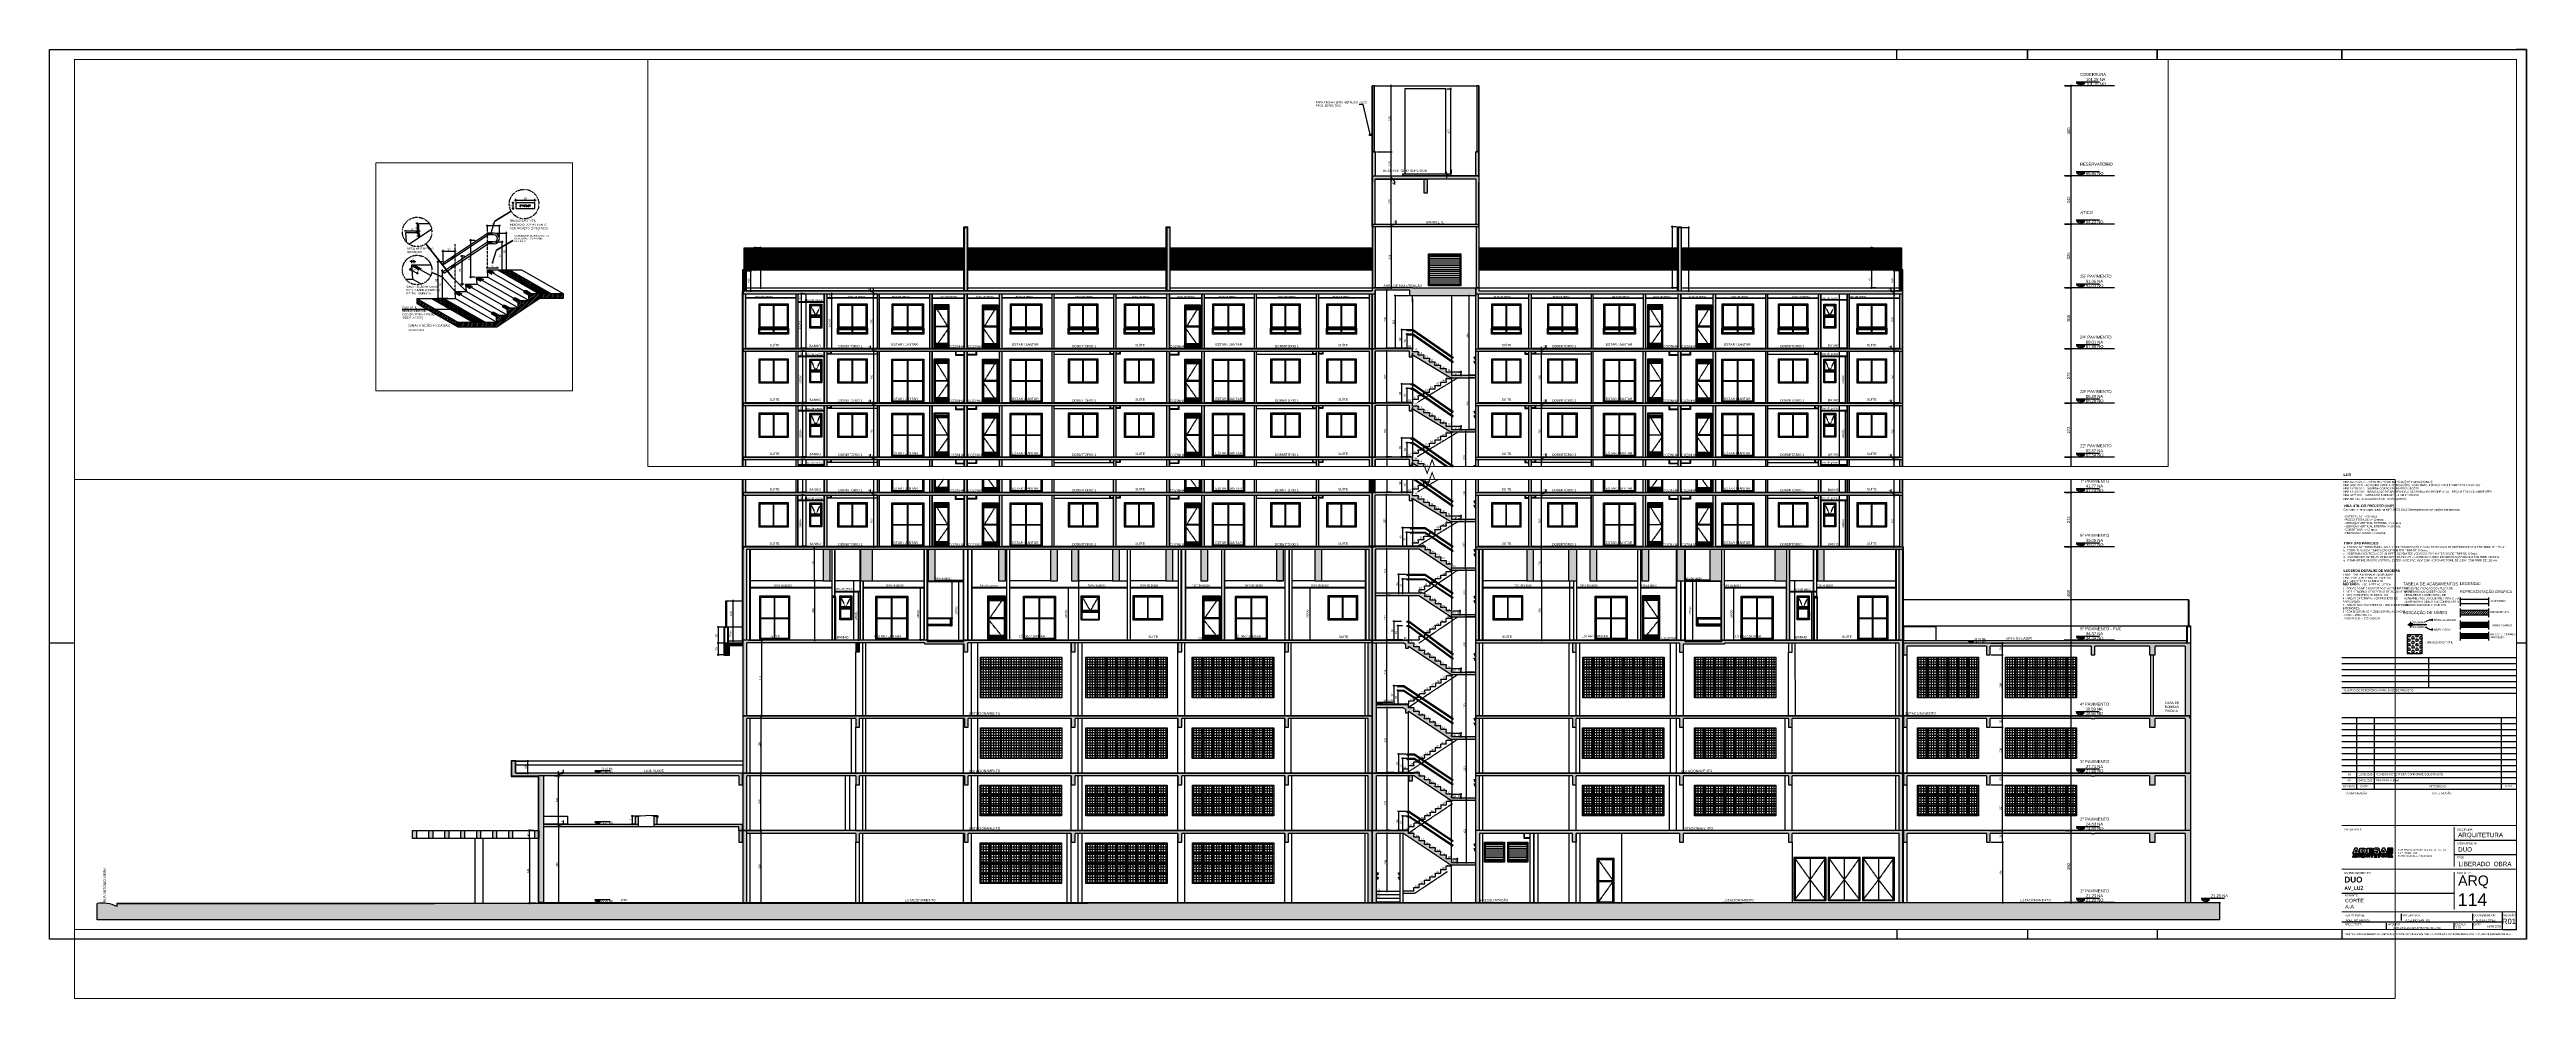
# Paper-space layout 'Layout1' of a CAD drawing. Header units: metres. Extents: x 1 to 2483, y -58 to 893.
# The model-space entities are those that its viewports show. They can reach past a viewport. Long polylines and large blocks are cut down to what shows.
import ezdxf
from ezdxf import colors
from ezdxf.entities.mleader import LeaderData, LeaderLine
from ezdxf.enums import TextEntityAlignment as Align
from ezdxf.math import Vec2, Vec3

# ---------------------------------------------------------------- set-up
doc = ezdxf.new("R2010")
doc.units = ezdxf.units.M
for name, pattern in [('8231-CRF-1$0$DASHDOT', [1, 0.5, -0.25, 0, -0.25]), ('DASHEDX2', [1.5, 1, -0.5]), ('HIDDEN2', [0.1875, 0.125, -0.0625])]:
    doc.linetypes.add(name, pattern=pattern)
for name, color, linetype in [('ARQ-ALV ACAB', 4, 'Continuous'), ('ARQ-ALV OSSO', 5, 'Continuous'), ('ARQ-AUX', 7, 'Continuous'), ('ARQ-AUX1', 1, 'Continuous'), ('ARQ-AUX2', 2, 'Continuous'), ('ARQ-AUX3', 3, 'Continuous'), ('ARQ-CAX', 1, 'Continuous'), ('ARQ-DIM', 2, 'Continuous'), ('ARQ-DIM - EMBASAM', 2, 'Continuous'), ('ARQ-DIM EMBASAM', 2, 'Continuous'), ('ARQ-DRYWALL', 7, 'Continuous'), ('ARQ-ENCH', 1, 'Continuous'), ('ARQ-EST', 2, 'Continuous'), ('ARQ-FOLHA', 7, 'Continuous'), ('ARQ-PRJ', 7, 'DASHEDX2'), ('ARQ-SIM', 1, 'Continuous'), ('ARQ-TXT', 2, 'Continuous'), ('ES-CORTE', 2, 'Continuous'), ('FOLHA', 7, 'Continuous')]:
    doc.layers.add(name, color=color, linetype=linetype)
doc.layers.add('ARQ-FORRO', color=9, linetype='Continuous', lineweight=5)
doc.styles.add('8231-CRF-1$0$r80-e25', font='romans.shx', dxfattribs={"height": 0.05})
doc.styles.add('Adesa', font='ARIALN.TTF')
doc.styles.add('Arial', font='arial.ttf')
doc.styles.add('M50', font='ARIALN.TTF', dxfattribs={"height": 0.15})
doc.styles.add('RL CARIMBO', font='arial.ttf', dxfattribs={"width": 0.9, "height": 15})
doc.dimstyles.new('8231-CRF-1$0$25', dxfattribs={"dimtxt": 0.01, "dimasz": 0.0505, "dimexe": 0.022, "dimexo": 0.0295, "dimgap": 0.012, "dimtad": 1, "dimzin": 4, "dimdsep": 46, "dimtxsty": '8231-CRF-1$0$r80-e25', "dimblk1": '8231-CRF-1$0$_DOTSMALL', "dimblk2": '8231-CRF-1$0$_DOTSMALL', "dimsah": 1, "dimcen": 0.1, "dimdle": 0.0275, "dimclrd": 1, "dimclre": 1, "dimclrt": 3, "dimadec": 0, "dimazin": 0, "dimtfac": 1, "dimtix": 1, "dimtmove": 2, "dimatfit": 3, "dimldrblk": '8231-CRF-1$0$_DOTSMALL', "dimfxl": 1, "dimtolj": 1, "dimtzin": 4, "dimarcsym": 0})
doc.dimstyles.new('ADESA 1-0025', dxfattribs={"dimtxt": 0.05, "dimasz": 0.045, "dimexe": 0.03, "dimexo": 0.04, "dimgap": 0.02, "dimtad": 1, "dimtoh": 1, "dimdec": 0, "dimlfac": 100, "dimzin": 4, "dimtxsty": 'Adesa', "dimblk": 'DOTSMALL', "dimcen": 1, "dimdle": 0.03, "dimclrd": 1, "dimclre": 1, "dimclrt": 256, "dimazin": 1, "dimtm": 1e-09, "dimtfac": 1, "dimtdec": 0, "dimtix": 1, "dimtmove": 2, "dimatfit": 0, "dimldrblk": 'DOTSMALL', "dimfxl": 0.8, "dimtvp": 2, "dimtolj": 1, "dimtzin": 0, "dimarcsym": 0})
doc.dimstyles.new('ADESA 1-0050', dxfattribs={"dimtxt": 0.1, "dimasz": 0.1, "dimexe": 0.05, "dimexo": 0.05, "dimgap": 0.03, "dimtad": 1, "dimdec": 1, "dimlfac": 100, "dimzin": 12, "dimtxsty": 'Adesa', "dimblk": 'DOTSMALL', "dimcen": 1, "dimdle": 0.05, "dimclrd": 1, "dimclre": 1, "dimclrt": 256, "dimazin": 3, "dimtm": 1e-09, "dimtfac": 1, "dimtdec": 1, "dimtmove": 1, "dimatfit": 0, "dimldrblk": 'DOTSMALL', "dimfxl": 0.8, "dimtvp": 2, "dimtolj": 1, "dimtzin": 0, "dimarcsym": 0})
pattern_1 = [(0, (6.97724, 2.96994), (0, 0.09525), [])]
pattern_2 = [(0, (5.81747, 2.96994), (0, 0.09525), [])]
pattern_3 = [(45, (-0.0495, 0), (-0.02245064, 0.02245064), [])]
pattern_4 = [(45, (-0.024784, 0), (-0.02245064, 0.02245064), [])]
pattern_5 = [(45, (-0.025073, 1e-07), (-0.02245064, 0.02245064), [])]
pattern_6 = [(45, (5.830443, 0), (-0.02245064, 0.02245064), [])]
pattern_7 = [(45, (18.99673, 94.672672), (-0.0084189901, 0.0084189901), [])]
pattern_8 = [(45, (12.664487, 63.115115), (-0.0056126601, 0.0056126601), [])]

# ---------------------------------------------------------------- blocks, each defined once
blk = doc.blocks.new('FL-A0')
for p, q in [((-1000, 0), (-1000, 892)), ((851.8, 882), (851.8, 892)), ((982.8, 892), (982.8, 882)), ((982.8, 882), (982.8, 892)), ((1112.8, 892), (1112.8, 882)), ((1112.8, 882), (1112.8, 892)), ((1297.8, 892), (1297.8, 882)), ((1297.8, 882), (1297.8, 892)), ((1482.8, 0), (1482.8, 892)), ((851.8, 10), (851.8, 0)), ((982.8, 10), (982.8, 0)), ((982.8, 10), (982.8, 0)), ((1112.8, 10), (1112.8, 0)), ((1112.8, 10), (1112.8, 0)), ((1297.8, 10), (1297.8, 0)), ((1297.8, 10), (1297.8, 0))]:
    blk.add_line(p, q)
at = {"const_width": 1}
blk.add_lwpolyline([(-975, 882), (1472.8, 882), (1472.8, 10), (-975, 10)], close=True, dxfattribs=at)
at = {"layer": 'FOLHA'}
for p, q in [((-1000, 0), (-1000, 892)), ((-1000, 892), (1482.8, 892)), ((1482.8, 892), (1472.8, 892)), ((1482.8, 892), (1482.8, 0)), ((-975, 297), (-1000, 297)), ((1482.8, 297), (1472.8, 297)), ((1482.8, 0), (-1000, 0))]:
    blk.add_line(p, q, dxfattribs=at)
blk = doc.blocks.new('CARIMBO-JARDINS')
at = {"color": 2}
for p, q in [((-176.2, 274.3), (-1.2, 274.3)), ((-88.7, 244.3), (-88.7, 274.3)), ((-176.2, 268.3), (-1.2, 268.3)), ((-176.2, 262.3), (-1.2, 262.3)), ((-176.2, 256.3), (-1.2, 256.3)), ((-176.2, 250.3), (-1.2, 250.3)), ((-176.2, 214), (-1, 214)), ((-176.2, 208), (-1, 208)), ((-176.2, 202), (-1, 202)), ((-161.2, 214), (-161.2, 148)), ((-143.8, 214), (-143.8, 148)), ((-16.2, 214), (-16.2, 148)), ((-176.2, 196), (-1, 196)), ((-176.2, 190), (-1, 190)), ((-176.2, 184), (-1, 184)), ((-176.2, 178), (-1, 178)), ((-176.2, 172), (-1, 172)), ((-176.2, 166), (-1, 166)), ((-176.2, 160), (-1, 160)), ((-176.2, 154), (-1, 154)), ((-63.5, 91.1), (-1.4, 91.1)), ((-63.5, 76.6), (-1.4, 76.6))]:
    blk.add_line(p, q, dxfattribs=at)
at = {"color": 3}
for p, q in [((-176.2, 244.3), (-1.2, 244.3)), ((-1.2, 238.3), (-176.2, 238.3)), ((-176.2, 148), (-1, 148)), ((-1, 142), (-176.2, 142)), ((-161.2, 147), (-161.2, 143)), ((-143.8, 147), (-143.8, 143)), ((-16.2, 147), (-16.2, 143))]:
    blk.add_line(p, q, dxfattribs=at)
at = {"color": 3, "linetype": 'Continuous', "const_width": 1}
for points in [[(-176.2, 105.7), (-1.4, 105.7)], [(-63.5, 64.4), (-63.5, 104.2)], [(-176.2, 62), (-1.4, 62)], [(-63.5, 21.6), (-63.5, 59.1)], [(-176.2, 19.3), (-1, 19.3)]]:
    blk.add_lwpolyline(points, dxfattribs=at)
at = {"color": 2}
for points in [[(-176.2, 38), (-63.5, 38)], [(-176.2, 9.3), (-15, 9.3)]]:
    blk.add_lwpolyline(points, dxfattribs=at)
at = {"color": 2, "linetype": 'Continuous', "ltscale": 0.5}
for points in [[(-131.4, 1.5), (-131.4, 7.9)], [(-116.3, 10.7), (-116.3, 17.2)], [(-63.5, 1.5), (-63.5, 7.9)], [(-44.9, 10.7), (-44.9, 17.2)], [(-44.9, 1.5), (-44.9, 7.9)], [(-15, 1.5), (-15, 19.3)]]:
    blk.add_lwpolyline(points, dxfattribs=at)
at = {"color": 2, "style": 'RL CARIMBO', "width": 0.9}
blk.add_text('PLANTAS DE REFERÊNCIA PARA BASE DE PROJETO', height=2, dxfattribs=at).set_placement((-174.6, 240.3))
for s, p in [('REVISÃO', (-168.7, 146)), ('DATA ', (-153.2, 146)), ('RESP.', (-8.7, 146))]:
    blk.add_text(s, height=2, dxfattribs=at).set_placement(p, align=Align.TOP_CENTER)
at = {"color": 3, "style": 'RL CARIMBO', "width": 0.9}
for s, p in [('INCORPORAÇÃO', (-173.3, 137.2)), ('CONSTRUÇÃO', (-85.8, 137.2)), ('PROJETISTA', (-173.3, 100.8)), ('DISCIPLINA', (-60.5, 100.7)), ('CÓDIGO/OBRA', (-60.5, 87)), ('FASE', (-60.5, 72.9)), ('EMPREENDIMENTO', (-173.3, 57.1)), ('FOLHA N.º', (-60.5, 57.1)), ('ASSUNTO', (-173.2, 34.7)), ('RESPONSÁVEL', (-173.2, 14.9)), ('PROJETISTA', (-173.2, 5.7)), ('ARQUIVO', (-130.2, 5.7)), ('SUPERVISOR', (-115.4, 14.9)), ('ESCALA', (-62.6, 5.7)), ('COORDENADOR', (-44, 14.9)), ('DATA', (-44, 5.7)), ('REVISÃO', (-14.1, 14.9))]:
    blk.add_text(s, height=2, dxfattribs=at).set_placement(p)
at = {"color": 2, "style": 'RL CARIMBO', "width": 0.9}
blk.add_text('DESCRIÇÃO', height=2, dxfattribs=at).set_placement((-88.1, 146), align=Align.TOP_LEFT)
blk = doc.blocks.new('LOGO ADESA')
at = {"layer": 'FOLHA', "true_color": 0x006983}
h = blk.add_hatch(color=146, dxfattribs=at)
h.dxf.hatch_style = 1
h.paths.add_polyline_path([(4, 4.5), (2.9, 4.5), (1.9, 4.5), (0, 0), (1.8, 0), (1.9, 0.4), (2.9, 0.4), (4, 0.4), (4.1, 0), (5.9, 0)])
h.paths.add_polyline_path([(3.5, 1.5), (2.9, 1.5), (2.4, 1.5), (2.9, 3.1)], flags=16)
h.paths.add_polyline_path([(6.2, 4.5), (6.2, 0), (9.7, 0, 0.948907), (9.7, 4.5)])
h.paths.add_polyline_path([(8, 3.4), (8.9, 3.4, -0.931092), (9.1, 1.2), (8, 1.2)], flags=16)
h.paths.add_polyline_path([(16.8, 3.4), (16.8, 4.5), (12.2, 4.5), (12.2, 0), (17, 0), (17, 1.1), (13.9, 1.1), (13.9, 1.7), (16.3, 1.7), (16.3, 2.8), (13.9, 2.8), (13.9, 3.4)])
h.paths.add_polyline_path([(20.5, 3.4, -0.237413), (20.7, 3.2), (22.7, 3.2, 0.178244), (22.4, 3.9, 0.159561), (21.6, 4.4, 0.040162), (20, 4.6, 0.078066), (18.5, 4.4, 0.12263), (17.7, 4, 0.165276), (17.4, 3.5, 0.071413), (17.4, 2.9, 0.094699), (17.5, 2.6, 0.166692), (18.2, 2, 0.094522), (19.5, 1.7, -0.029062), (20.1, 1.7, -0.020422), (20.5, 1.6, -0.002895), (20.6, 1.6, -0.253582), (20.9, 1.4, -0.244103), (20.8, 1.2, -0.158589), (20.6, 1, -0.13145), (19.9, 1, -0.045808), (19.6, 1.1, -0.270689), (19.4, 1.3), (17.3, 1.3, 0.28517), (18.6, 0, 0.068195), (20.1, -0.2, 0.078133), (22, 0.1, 0.324293), (22.9, 1.4, 0.386526), (21.7, 2.7), (19.7, 3, -0.100578), (19.4, 3.1, -0.633349), (19.4, 3.5, -0.221103)])
h.paths.add_polyline_path([(24.9, 4.5), (23, 0), (24.8, 0), (24.9, 0.4), (25.9, 0.4), (26.9, 0.4), (27, 0), (28.9, 0), (26.9, 4.5), (25.9, 4.5)])
h.paths.add_polyline_path([(25.9, 3.1), (26.5, 1.5), (25.9, 1.5), (25.3, 1.5)], flags=16)
h.paths.add_polyline_path([(32, -0.5), (31.4, -0.5), (30.3, -3), (31.4, -3), (31.4, -2.8), (32, -2.8), (32.6, -2.8), (32.6, -3), (33.7, -3), (32.6, -0.5)])
h.paths.add_polyline_path([(32, -1.3), (32.3, -2.1), (32, -2.1), (31.7, -2.1)], flags=16)
h.paths.add_polyline_path([(27.1, -0.5), (27.1, -3), (28.1, -3), (28.1, -2.3), (28.9, -2.3, -0.29686), (29, -2.4), (29, -3), (30.1, -3), (30.1, -2.2, 0.285546), (29.7, -1.8, 0.266418), (30.1, -1.4), (30.1, -0.9, 0.296968), (29.3, -0.5)])
h.paths.add_polyline_path([(28.2, -1.1), (28.9, -1.1, -0.918201), (28.9, -1.6), (28.2, -1.6)], flags=16)
h.paths.add_polyline_path([(1.7, -0.5), (1.1, -0.5), (0, -3), (1, -3), (1.1, -2.8), (1.7, -2.8), (2.2, -2.8), (2.3, -3), (3.3, -3), (2.2, -0.5)])
h.paths.add_polyline_path([(1.7, -1.3), (2, -2.1), (1.7, -2.1), (1.3, -2.1)], flags=16)
h.paths.add_polyline_path([(3.5, -0.5), (3.5, -3), (4.5, -3), (4.5, -2.2), (5.3, -2.2, -0.29686), (5.4, -2.4), (5.4, -3), (6.4, -3), (6.4, -2.2, 0.285546), (6.1, -1.8, 0.266418), (6.4, -1.4), (6.4, -0.9, 0.296968), (5.7, -0.5)])
h.paths.add_polyline_path([(4.6, -1.1), (5.3, -1.1, -0.918201), (5.3, -1.6), (4.6, -1.6)], flags=16)
h.paths.add_polyline_path([(8.1, -0.4, 0.187369), (7, -0.9, 0.315446), (7, -2.6, 0.187369), (8.1, -3.1), (8.8, -3.1, 0.0369), (9, -3), (9.5, -3.5), (10, -3.1), (9.7, -2.7, 0.043768), (9.9, -2.6, 0.315446), (9.9, -0.9, 0.187369), (8.8, -0.4)])
h.paths.add_polyline_path([(8.8, -1.2, -0.329329), (9, -2.1), (8.8, -1.8), (8.3, -2.2), (8.5, -2.4, -0.179141), (8.1, -2.3, -0.447153), (8.1, -1.2, -0.305995)], flags=16)
h.paths.add_polyline_path([(12.4, -1.9, -0.17674), (12.3, -2.2, -0.173532), (12, -2.3), (11.8, -2.3), (11.7, -2.3, -0.173532), (11.4, -2.2, -0.152792), (11.3, -2), (11.3, -0.5), (10.4, -0.5), (10.4, -2, 0.102402), (10.5, -2.3, 0.302428), (11.5, -3), (11.8, -3), (12.2, -3, 0.295825), (13.2, -2.3, 0.102402), (13.3, -2), (13.3, -0.5), (12.4, -0.5)])
h.paths.add_polyline_path([(14.6, -0.5), (13.6, -0.5), (13.6, -3), (14.6, -3)])
h.paths.add_polyline_path([(16.8, -1.1), (17.7, -1.1), (17.7, -0.5), (14.9, -0.5), (14.9, -1.1), (15.8, -1.1), (15.8, -3), (16.8, -3)])
h.paths.add_polyline_path([(18, -0.5), (18, -3), (20.7, -3), (20.7, -2.4), (18.9, -2.4), (18.9, -2), (20.3, -2), (20.3, -1.4), (18.9, -1.4), (18.9, -1.1), (20.6, -1.1), (20.6, -0.5)])
h.paths.add_polyline_path([(20.9, -0.5), (20.9, -1.1), (21.8, -1.1), (21.8, -3), (22.7, -3), (22.7, -1.1), (23.6, -1.1), (23.6, -0.5)])
h.paths.add_polyline_path([(25.9, -1.9, -0.17674), (25.8, -2.2, -0.173532), (25.6, -2.3), (25.4, -2.3), (25.2, -2.3, -0.173532), (25, -2.2, -0.152792), (24.9, -2), (24.9, -0.5), (23.9, -0.5), (23.9, -2, 0.102402), (24, -2.3, 0.302428), (25.1, -3), (25.4, -3), (25.8, -3, 0.295825), (26.8, -2.3, 0.102402), (26.8, -2), (26.8, -0.5), (25.9, -0.5)])
at = {"layer": 'FOLHA'}
h = blk.add_hatch(color=7, dxfattribs=at)
h.dxf.hatch_style = 1
h.paths.add_polyline_path([(29.2, 0), (33.7, 0), (33.7, 4.5), (29.2, 4.5)])
at = {"color": 7}
blk.add_lwpolyline([(29.2, 0), (33.7, 0), (33.7, 4.5), (29.2, 4.5)], close=True, dxfattribs=at)
at = {"layer": 'FOLHA', "color": 146, "true_color": 0x006983}
for points in [[(2.9, 4.5), (1.9, 4.5), (0, 0), (1.8, 0), (1.9, 0.4), (2.9, 0.4), (4, 0.4), (4.1, 0), (5.9, 0), (4, 4.5)], [(2.9, 1.5), (2.4, 1.5), (2.9, 3.1), (3.5, 1.5)], [(17, 0), (12.2, 0), (12.2, 4.5), (16.8, 4.5), (16.8, 3.4), (13.9, 3.4), (13.9, 2.8), (16.3, 2.8), (16.3, 1.7), (13.9, 1.7), (13.9, 1.1), (17, 1.1)], [(25.9, 4.5), (24.9, 4.5), (23, 0), (24.8, 0), (24.9, 0.4), (25.9, 0.4), (26.9, 0.4), (27, 0), (28.9, 0), (26.9, 4.5)], [(25.9, 1.5), (25.3, 1.5), (25.9, 3.1), (26.5, 1.5)], [(1.7, -0.5), (1.1, -0.5), (0, -3), (1, -3), (1.1, -2.8), (1.7, -2.8), (2.2, -2.8), (2.3, -3), (3.3, -3), (2.2, -0.5)], [(1.7, -2.1), (1.3, -2.1), (1.7, -1.3), (2, -2.1)], [(13.6, -0.5), (14.6, -0.5), (14.6, -3), (13.6, -3)], [(32, -0.5), (31.4, -0.5), (30.3, -3), (31.4, -3), (31.4, -2.8), (32, -2.8), (32.6, -2.8), (32.6, -3), (33.7, -3), (32.6, -0.5)], [(32, -2.1), (31.7, -2.1), (32, -1.3), (32.3, -2.1)]]:
    blk.add_lwpolyline(points, close=True, dxfattribs=at)
for points in [[(6.2, 0), (6.2, 4.5), (9.7, 4.5, -0.948907), (9.7, 0)], [(8, 1.2), (8, 3.4), (8.9, 3.4, -0.931092), (9.1, 1.2)], [(5.7, -0.5, -0.296968), (6.4, -0.9), (6.4, -1.4, -0.266418), (6.1, -1.8, -0.285546), (6.4, -2.2), (6.4, -3), (5.4, -3), (5.4, -2.4, 0.29686), (5.3, -2.2), (4.5, -2.2), (4.5, -3), (3.5, -3), (3.5, -0.5)], [(4.6, -1.6), (5.3, -1.6, 0.885214), (5.3, -1.1), (4.6, -1.1)], [(7, -2.6, 0.187369), (8.1, -3.1), (8.8, -3.1, 0.0369), (9, -3), (9.5, -3.5), (10, -3.1), (9.7, -2.7, 0.043768), (9.9, -2.6, 0.315446), (9.9, -0.9, 0.187369), (8.8, -0.4), (8.1, -0.4, 0.187369), (7, -0.9, 0.315446)], [(11.8, -3), (11.5, -3, -0.295825), (10.5, -2.3, -0.102402), (10.4, -2), (10.4, -0.5), (10.4, -0.5), (11.3, -0.5), (11.3, -1.9, 0.17674), (11.4, -2.2, 0.159698), (11.6, -2.3, 0.071182), (11.7, -2.3), (11.8, -2.3), (12, -2.3, 0.071182), (12.1, -2.3, 0.159698), (12.3, -2.2, 0.17674), (12.4, -1.9), (12.4, -0.5), (13.3, -0.5), (13.3, -0.5), (13.3, -2, -0.102402), (13.2, -2.3, -0.295825), (12.2, -3)], [(25.4, -3), (25, -3, -0.295825), (24, -2.3, -0.102402), (23.9, -2), (23.9, -0.5), (23.9, -0.5), (24.9, -0.5), (24.9, -1.9, 0.17674), (25, -2.2, 0.159698), (25.2, -2.3, 0.071182), (25.2, -2.3), (25.4, -2.3), (25.6, -2.3, 0.071182), (25.6, -2.3, 0.159698), (25.8, -2.2, 0.17674), (25.9, -1.9), (25.9, -0.5), (26.8, -0.5), (26.8, -0.5), (26.8, -2, -0.102402), (26.8, -2.3, -0.295825), (25.8, -3)], [(29.3, -0.5, -0.296968), (30.1, -0.9), (30.1, -1.4, -0.266418), (29.7, -1.8, -0.285546), (30.1, -2.2), (30.1, -3), (29, -3), (29, -2.4, 0.29686), (28.9, -2.3), (28.1, -2.3), (28.1, -3), (27.1, -3), (27.1, -0.5)], [(28.2, -1.6), (28.9, -1.6, 0.885214), (28.9, -1.1), (28.2, -1.1)]]:
    blk.add_lwpolyline(points, format="xyb", close=True, dxfattribs=at)
for points in [[(17.3, 1.3), (17.3, 1.3, 0.283261), (18.6, 0, 0.068195), (20.1, -0.2, 0.078133), (22, 0.1, 0.324293), (22.9, 1.4, 0.386526), (21.7, 2.7), (19.7, 3, -0.100578), (19.4, 3.1, -0.633349), (19.4, 3.5, -0.221103), (20.5, 3.4, -0.237413), (20.7, 3.2), (22.7, 3.2), (22.7, 3.2, 0.167313), (22.4, 3.9, 0.159561), (21.6, 4.4, 0.040162), (20, 4.6, 0.078066), (18.5, 4.4, 0.12263), (17.7, 4, 0.165276), (17.4, 3.5, 0.071413), (17.4, 2.9, 0.094699), (17.5, 2.6, 0.166692), (18.2, 2, 0.094522), (19.5, 1.7, -0.029062), (20.1, 1.7, -0.020422), (20.5, 1.6, -0.002895), (20.6, 1.6, -0.253582), (20.9, 1.4, -0.244103), (20.8, 1.2, -0.158589), (20.6, 1, -0.13145), (19.9, 1, -0.045808), (19.6, 1.1, -0.270689), (19.4, 1.3), (17.3, 1.3)], [(8.8, -1.2, 0.305995), (8.1, -1.2, 0.447153), (8.1, -2.3, 0.179141), (8.5, -2.4), (8.3, -2.2), (8.8, -1.8), (9, -2.1, 0.329329), (8.8, -1.2)]]:
    blk.add_lwpolyline(points, format="xyb", dxfattribs=at)
for points in [[(14.9, -0.5), (14.9, -1.1), (15.8, -1.1), (15.8, -3), (16.8, -3), (16.8, -1.1), (17.7, -1.1), (17.7, -0.5), (14.9, -0.5), (17.7, -0.5)], [(18, -0.5), (18, -3), (20.7, -3), (20.7, -2.4), (18.9, -2.4), (18.9, -2), (20.3, -2), (20.3, -1.4), (18.9, -1.4), (18.9, -1.1), (20.6, -1.1), (20.6, -0.5), (18, -0.5)], [(20.9, -0.5), (20.9, -1.1), (21.8, -1.1), (21.8, -3), (22.7, -3), (22.7, -1.1), (23.6, -1.1), (23.6, -0.5), (20.9, -0.5), (23.6, -0.5)]]:
    blk.add_lwpolyline(points, dxfattribs=at)
at = {"layer": 'ARQ-FOLHA', "insert": (37.8, 3.9), "char_height": 1.5, "width": 41.969, "attachment_point": 1, "style": 'Arial'}
blk.add_mtext('RUA PADRE GARCIA VELHO, 73 - CJ. 41\\PCEP: 05421- 030\\PFONE: 3032 4355 / 3032 4362 ', dxfattribs=at)
blk = doc.blocks.new('.CARIMBO')
at = {"layer": 'ARQ-DIM'}
blk.add_lwpolyline([(161.2, 7.5), (175.2, 7.5), (175.2, 25.2)], dxfattribs=at)
at = {"color": 2}
blk.add_blockref('CARIMBO-JARDINS', (176.2, 5.9), dxfattribs=at)
at = {"layer": 'ARQ-FOLHA', "xscale": 1.20352306414466, "yscale": 1.20352306414466, "zscale": 1.20352306414466}
blk.add_blockref('LOGO ADESA', (10.8, 83.6), dxfattribs=at)
at = {"color": 2, "style": 'RL CARIMBO', "width": 0.9}
blk.add_text('DUO-ARQ-LO-114-CTE-CTA-R01.dwg', height=2, dxfattribs=at).set_placement((51.4, 8))
at = {"color": 4, "attachment_point": 1, "style": 'Arial'}
for s, width, insert, char_height in [('ARQUITETURA', 3.126, (116.7, 104.5), 4.5), ('{\\C2;DUO}', 3.126, (116.7, 90), 4.5), ('{\\C5;LIBERADO  OBRA}', 75.072, (117.1, 75.4), 4.5), ('{\\fArial|b1|i0|c0|p34;DUO\\P\\H0.59829x;AV_LUZ}', 3.126, (2.7, 60.4), 5.85), ('{\\C5;ARQ}', 3.126, (116.7, 61.6), 10.16), ('{\\C2;ADELINO SANTOS}', 44.405, (4, 17.7), 2), ('{\\C2;ADELINO SANTOS}', 44.405, (63.9, 17.7), 2), ('{\\C2;ALISSA LOPES}', 44.405, (134.3, 17.7), 2)]:
    blk.add_mtext_dynamic_manual_height_columns(s, width=width, gutter_width=1, heights=[0], dxfattribs=dict(at, insert=insert, char_height=char_height))
at = {"layer": 'ARQ-FOLHA', "style": 'Arial'}
blk.add_text('00', height=2, dxfattribs=at).set_placement((9.1, 155.9), align=Align.RIGHT)
blk.add_text('EMISSÃO INICIAL', height=2, dxfattribs=at).set_placement((34.8, 155.9))
at = {"layer": 'FOLHA', "style": 'Arial'}
blk.add_text('DIREITOS AUTORAIS RESERVADO A REPRODUÇÃO TOTAL OU PARCIAL SEM PRÉVIA AUTORIZAÇÃO, CONFORME RESOLUÇÃO N° 67, DE 5 DE DEZEMBRO DE 2013', height=1.5, dxfattribs=at).set_placement((3.4, 2))
blk = doc.blocks.new('REF_LEG$0$SBPLNIV2')
for p, q in [((-0.25, 0), (1.44, 0)), ((0, -0.27), (0, 0.26))]:
    blk.add_line(p, q)
blk.add_circle((0, 0), 0.15)
at = {"color": 2, "style": 'Adesa'}
for tag, p in [('NIVELA', (0.15, 0.1)), ('NIVELO', (0.15, -0.3))]:
    blk.add_attdef(tag, p, '', height=0.2, dxfattribs=at)
blk = doc.blocks.new('CARIMBO')
h = blk.add_hatch()
h.set_pattern_fill('HEX', color=256, scale=0.4125, angle=180, style=0)
h.set_pattern_definition([(180, (75.6412, 290.77), (-3e-16, -2.26845), [1.3097, -2.61938]), (300, (75.6412, 290.77), (1.96453, 1.13422), [1.3097, -2.61938]), (240, (74.3315, 290.77), (1.96453, -1.13422), [1.3097, -2.61938])])
h.paths.add_polyline_path([(80.5, 302.2), (65.5, 302.2), (65.5, 283.5), (80.5, 283.5)])
at = {"layer": 'ARQ-AUX1'}
h = blk.add_hatch(dxfattribs=at)
h.set_pattern_fill('ANSI31', color=256, scale=0.5)
h.set_pattern_definition([(45, (-741.3556, -163.1018), (-1.122532, 1.122532), [])])
h.paths.add_polyline_path([(147, 326.9), (118.8, 326.9), (118.8, 322.4), (147, 322.4)])
at = {"layer": 'ARQ-DRYWALL', "ltscale": 10}
blk.add_hatch(color=162, dxfattribs=at).paths.add_polyline_path([(147, 303.5), (118.8, 303.5), (118.8, 299), (147, 299)])
at = {"layer": 'ARQ-FORRO'}
h = blk.add_hatch(color=256, dxfattribs=at)
h.dxf.hatch_style = 1
h.paths.add_polyline_path([(147, 314.6), (118.8, 314.6), (118.8, 310.1), (147, 310.1)])
blk.add_lwpolyline([(80.5, 302.2), (65.5, 302.2), (65.5, 283.5), (80.5, 283.5)], close=True)
at = {"layer": 'ARQ-AUX2'}
for p, q in [((118.8, 338), (147, 338)), ((118.8, 333.5), (147, 333.5)), ((118.8, 326.9), (147, 326.9)), ((118.8, 322.4), (147, 322.4)), ((147, 314.6), (118.8, 314.6)), ((118.8, 310.1), (147, 310.1)), ((118.8, 303.5), (147, 303.5)), ((118.8, 299), (147, 299))]:
    blk.add_line(p, q, dxfattribs=at)
at = {"layer": 'ARQ-SIM'}
for p, q in [((118.8, 339.8), (118.8, 331)), ((118.8, 328.7), (118.8, 319.9)), ((147, 339.8), (147, 331)), ((147, 328.7), (147, 319.9)), ((88.4, 317.3), (83.8, 315.2)), ((88.4, 307.7), (83.8, 309.8)), ((88.4, 317.3), (91.4, 317.3)), ((88.4, 307.7), (91.4, 307.7)), ((91.4, 317.3), (90.4, 318.3)), ((91.4, 317.3), (90.4, 316.4)), ((91.4, 307.7), (90.4, 308.6)), ((91.4, 307.7), (90.4, 306.7)), ((118.8, 316.5), (118.8, 307.7)), ((118.8, 305.4), (118.8, 296.6)), ((147, 316.5), (147, 307.7)), ((147, 305.4), (147, 296.6))]:
    blk.add_line(p, q, dxfattribs=at)
at = {"layer": 'ARQ-AUX', "color": 8}
blk.add_blockref('.CARIMBO', (-0.1, -0.6), dxfattribs=at)
at = {"layer": 'ARQ-TXT', "ltscale": 10, "xscale": 11.19999999999999, "yscale": 11.19999999999999, "zscale": 11.19999999999999}
blk.add_blockref('REF_LEG$0$SBPLNIV2', (69.1, 312.5), dxfattribs=at).add_auto_attribs({'NIVELA': '00.00(NA)', 'NIVELO': '00.00(NO)'})
at = {"layer": 'ARQ-TXT', "style": 'Adesa'}
for s, height, p in [('TABELA DE ACABAMENTOS', 3, (61.2, 351.8)), ('LEGENDA:', 3, (118.3, 352.1)), ('REPRESENTAÇÃO GRÁFICA', 2.8, (118.3, 344.1)), ('INDICAÇÃO DE NÍVEIS', 3, (61.2, 323))]:
    blk.add_text(s, height=height, dxfattribs=at).set_placement(p)
at = {"layer": 'ARQ-TXT', "ltscale": 10, "style": 'Adesa'}
for s, p in [('ALVENARIA', (149, 335.1)), ('ENCHIMENTO', (149, 324)), ('NÍVEL ACABADO', (92.3, 316.2)), ('NÍVEL OSSO', (92.3, 306.3)), ('AR CONDICIONADO', (148.9, 301.9)), ('FORRO / SANCA', (148.9, 310.9)), ('PREVISÃO', (148.9, 298.6))]:
    blk.add_text(s, height=2, dxfattribs=at).set_placement(p)
at = {"layer": 'ARQ-TXT', "insert": (1.8, 464.9), "char_height": 0.23, "attachment_point": 1, "style": 'Adesa'}
blk.add_mtext_dynamic_manual_height_columns('\\A1;{\\fArial Narrow|b1|i0|c0|p34;\\P\\P\\H10.86957x;LEIS\\P\\H0.8x;\\P\\fArial Narrow|b0|i0|c0|p34;NBR 15575:2013 - DESEMPENHO DE EDIFICAÇÕES HABITACIONAIS;\\PNBR 9050:2020 - ACESSIBILIDADE A EDIFICAÇÕES, MOBILIÁRIO, ESPAÇO E EQUIPAMENTOS URBANOS;\\PNBR 14718:2019 - GUARDA-CORPOS PARA EDIFICAÇÕES;\\PNBR 13103:2020 - INSTALAÇÃO DE APARELHOS A GÁS PARA USO RESIDENCIAL - REQUISITOS DOS AMBIENTES;\\PNBR 9077:2001 - SAÍDAS DE EMERGÊNCIA EM EDIFÍCIOS;\\P\\A0;\\fCalibri|b0|i0|c0|p34;\\H0.115x;\\P\\fArial Narrow|b0|i0|c0|p34;\\H8.6956x;NBR NM 313 - ELEVADORES DE PASSAGEIROS;\\P\\A1;\\P\\fArial Narrow|b1|i0|c0|p34;\\H1.25001x;VIDA ÚTIL DO PROJETO (VUP) \\P\\fArial Narrow|b0|i0|c0|p34;\\H0.8x;Conforme mínimo especificado na NBR 15575:2013- Desempenho de edificações habitacionais \\P\\P\\pi-0.69,l0.92,t1.84;-^IESTRUTURA:  \\A0;>/\\A1; 50 anos;\\P-^IPISOS INTERNOS: \\A0;>/\\A1; 13 anos;\\P-^IVEDAÇÃO VERTICAL EXTERNA: \\A0;>/\\A1; 40 anos;\\P-^IVEDAÇÃO VERTICAL INTERNA: \\A0;>/\\A1; 20 anos;\\P-^ICOBERTURA: \\A0;>/\\A1; 20 anos;\\P-^IHIDROSSANITÁRIO: \\A0;>/\\A1; 20 anos;\\P\\pi0,l0,tz;\\P\\P\\fArial Narrow|b1|i0|c0|p34;\\H1.25x;TRRF DAS PAREDES \\fArial Narrow|b0|i0|c0|p34;\\H0.8x;\\P\\A0;a.^I ESCADA DE EMERGÊNCIA, SALA DE PRESSURIZAÇÃO E CASA DE BOMBAS DE INCÊNDIO DEVEM TER TRRF DE 120 min;\\Pb.^I ESTRUTURAS DA EDIFICAÇÃO DEVEM TER TRRF DE 120min;\\Pc.^I ABERTURAS ENTRE LAJES (SHAFTS) DEVEM TER VEDAÇÃO COM MATERIAIS DE TRRF DE 120min;\\Pd.^I AS PAREDES ENTRE AS UNIDADES E ENTRE AS UNIDADES E A ÁREA DE CIRCULAÇÃO DEVEM TER TRRF DE 60min;\\Pe.^I COMPARTIMENTAÇÃO VERTICAL EXTERNA DE FACHADA COM VERGA-PEITORIL DE 1,20m COM TRRF DE 120 min;\\H0.115x;\\P\\A1;\\H8.69567x;\\P\\P\\A0;\\fArial Narrow|b1|i0|c0|p34;\\H1.24999x;LEGENDA DETALHE DE MADEIRA\\H0.115x;\\P\\fArial Narrow|b0|i0|c0|p34;\\H6.95652x;PEM - PORTA ENTRADA DE MADEIRA\\PPIM - PORTA INTERNA DE MADEIRA\\PRU - RESISTENTE À UMIDADE\\PPIA - PORTA INSOLANTE ACÚSTICA\\H0.115x;\\P\\A1;\\H8.69569x;\\P\\P }', width=202.946, gutter_width=25, heights=[137], dxfattribs=at)
at = {"layer": 'ARQ-TXT', "insert": (0.9, 354.8), "char_height": 2, "width": 56.24, "attachment_point": 1, "style": 'Adesa'}
blk.add_mtext('{\\H1.5x;NOTAS}\\P1 - TODAS AS MEDIDAS ESTÃO EM CENTÍMETROS.\\P2 - VER MEMORIAL DESCRITIVO DE ACABAMENTOS.\\P3 - VER CADERNOS DE DETALHES.\\P4 - ÁREAS EXTERNAS - VER PROJETO DE PAISAGISMO.\\P5 - ÁREAS SOCIAIS INTERNAS - VER PROJETO DE INTERIORES.\\P6 - CONSIDERAR AS MEDIDAS PARA AS VAGAS:\\P. VAGA = 250 x 500 cm\\P. VAGA P.C.D. = 370 x 500 cm', dxfattribs=at)
at = {"layer": 'ARQ-TXT', "ltscale": 10, "char_height": 2, "attachment_point": 1, "style": 'Adesa'}
for s, insert, width in [('VER ESPECIFICAÇÃO COMPLETA DE MATERIAIS NOS CADERNOS DE DETALHES E NO MEMORIAL DE ACABAMENTOS DO CLIENTE. PARA O USO DE MATERIAIS SIMILARES CONSULTAR O COORDENADOR DE PROJETOS.', (62.3, 349.9), 47.909), ('\\A1;- SINALIZAÇÃO TÁTIL ', (83.4, 295.7), 88.81)]:
    blk.add_mtext(s, dxfattribs=dict(at, insert=insert, width=width))
blk = doc.blocks.new('V P ALUM')
for points in [[(0.87, 2.2), (0, 2.2), (0, 0), (0.87, 0)], [(0.8, 0.03), (0.8, 2.13), (0.07, 2.13), (0.07, 0.03)]]:
    blk.add_lwpolyline(points, close=True)
for points in [[(0.82, 0), (0.82, 2.15), (0.05, 2.15), (0.05, 0)], [(0.07, 1.1), (0.8, 1.1)], [(0.07, 1.05), (0.8, 1.05)]]:
    blk.add_lwpolyline(points)
at = {"layer": 'ARQ-AUX'}
blk.add_lwpolyline([(0.87, 0), (0.87, 2.2), (0, 2.2), (0, 0)], close=True, dxfattribs=at)
at = {"layer": 'ARQ-PRJ'}
blk.add_lwpolyline([(0.07, 2.13), (0.82, 1.075), (0.05, 0)], dxfattribs=at)
blk = doc.blocks.new('V NEOREX 18')
at = {"layer": 'ARQ-AUX'}
h = blk.add_hatch(dxfattribs=at)
h.set_pattern_fill('NET', color=256, scale=0.04)
h.set_pattern_definition([(0, (0.255, 0.5), (0, 0.127), []), (90, (0.255, 0.5), (-0.127, 8e-18), [])])
h.paths.add_polyline_path([(0.01, 0.5), (0.01, 0.01), (0.5, 0.01), (0.5, 0.5)])
for points in [[(0, 0.51), (0.51, 0.51), (0.51, 0), (0, 0)], [(0.01, 0.5), (0.5, 0.5), (0.5, 0.01), (0.01, 0.01)]]:
    blk.add_lwpolyline(points, close=True, dxfattribs=at)
blk = doc.blocks.new('CT AA 1 ANDAR')
at = {"layer": 'ARQ-CAX'}
h = blk.add_hatch(dxfattribs=at)
h.set_pattern_fill('LINE', scale=0.03)
h.set_pattern_definition(pattern_2)
h.paths.add_polyline_path([(5.468, 2.97), (6.367, 2.97), (6.367, 2.07), (5.468, 2.07)])
h = blk.add_hatch(dxfattribs=at)
h.set_pattern_fill('LINE', scale=0.03)
h.set_pattern_definition(pattern_2)
h.paths.add_polyline_path([(5.468, 2.97), (6.367, 2.97), (6.367, 2.07), (5.468, 2.07)])
h = blk.add_hatch(dxfattribs=at)
h.set_pattern_fill('LINE', scale=0.03)
h.set_pattern_definition(pattern_1)
h.paths.add_polyline_path([(6.628, 2.97), (7.527, 2.97), (7.527, 2.07), (6.628, 2.07)])
h = blk.add_hatch(dxfattribs=at)
h.set_pattern_fill('LINE', scale=0.03)
h.set_pattern_definition(pattern_1)
h.paths.add_polyline_path([(6.628, 2.97), (7.527, 2.97), (7.527, 2.07), (6.628, 2.07)])
at = {"layer": 'ES-CORTE'}
h = blk.add_hatch(color=8, dxfattribs=at)
h.dxf.hatch_style = 1
h.paths.add_polyline_path([(-26.101, 3.6), (-31.555, 3.6), (-31.555, 3.46), (-26.101, 3.46)])
h.paths.add_polyline_path([(-31.775, 3.6), (-31.965, 3.6), (-31.965, 3.02), (-31.775, 3.02)])
h.paths.add_polyline_path([(-31.555, 0), (-31.555, 3.6), (-31.745, 3.6), (-31.745, 3.48), (-31.745, 0)])
h.paths.add_polyline_path([(-26.101, 3.6), (-26.101, 3.02), (-25.911, 3.02), (-25.911, 3.46), (-20.651, 3.46), (-20.651, 3.02), (-20.461, 3.02), (-20.461, 3.46), (-15.301, 3.46), (-15.301, 3.02), (-15.111, 3.02), (-15.111, 3.46), (-9.951, 3.46), (-9.951, 3.02), (-9.761, 3.02), (-9.761, 3.46), (-4.601, 3.46), (-4.601, 3.02), (-4.411, 3.02), (-4.411, 3.46), (-0.415, 3.46), (-0.415, 0), (-0.225, 0), (-0.225, 3.6)])
h = blk.add_hatch(color=8, dxfattribs=at)
h.dxf.hatch_style = 1
h.paths.add_polyline_path([(4.975, 2.01), (3.754, 2.01), (3.754, 2.01), (3.769, 2.19), (3.484, 2.19), (3.499, 2.37), (3.214, 2.37), (3.229, 2.55), (2.944, 2.55), (2.959, 2.73), (2.674, 2.73), (2.689, 2.91), (2.404, 2.91), (2.419, 3.09), (2.134, 3.09), (2.149, 3.27), (1.864, 3.27), (1.879, 3.45), (1.594, 3.45), (1.606, 3.6), (-0.195, 3.6), (-0.195, 0), (-0.005, 0), (-0.005, 3.46), (1.362, 3.46), (3.717, 1.89), (4.975, 1.89)])
h = blk.add_hatch(color=8, dxfattribs=at)
h.dxf.hatch_style = 1
h.paths.add_polyline_path([(4.975, 2.01), (3.754, 2.01), (3.754, 2.01), (3.769, 2.19), (3.484, 2.19), (3.499, 2.37), (3.214, 2.37), (3.229, 2.55), (2.944, 2.55), (2.959, 2.73), (2.674, 2.73), (2.689, 2.91), (2.404, 2.91), (2.419, 3.09), (2.134, 3.09), (2.149, 3.27), (1.864, 3.27), (1.879, 3.45), (1.594, 3.45), (1.606, 3.6), (-0.195, 3.6), (-0.195, 0), (-0.005, 0), (-0.005, 3.46), (1.362, 3.46), (3.717, 1.89), (4.975, 1.89)])
h = blk.add_hatch(color=8, dxfattribs=at)
h.dxf.hatch_style = 1
h.paths.add_polyline_path([(15.189, 3.02), (15.379, 3.02), (15.379, 3.46), (20.639, 3.46), (20.639, 3.02), (20.829, 3.02), (20.829, 3.46), (26.189, 3.46), (26.189, 0), (26.379, 0), (26.379, 3.6), (4.975, 3.6), (4.975, 0), (5.165, 0), (5.165, 3.46), (9.819, 3.46), (9.819, 3.02), (10.009, 3.02), (10.009, 3.46), (15.189, 3.46)])
h = blk.add_hatch(color=8, dxfattribs=at)
h.dxf.hatch_style = 1
h.paths.add_polyline_path([(40.794, 3.6), (26.409, 3.6), (26.409, 3.02), (26.599, 3.02), (26.599, 3.46), (30.568, 3.46), (30.568, 3.02), (30.758, 3.02), (30.758, 3.46), (35.817, 3.46), (36.007, 3.46), (38.742, 3.46), (38.742, 3.02), (39.031, 3.02), (39.031, 3.46), (40.535, 3.46), (40.535, 0), (40.794, 0)])
at = {"layer": 'ARQ-ALV ACAB'}
for p, q in [((0, 0, 0), (0, 3.46, 0)), ((0, 0, 0), (0, 3.46, 0)), ((1.184, 0, 0), (1.184, 3.46, 0)), ((1.184, 0, 0), (1.184, 3.46, 0)), ((1.334, 0, 0), (1.334, 3.46, 0)), ((1.334, 0, 0), (1.334, 3.46, 0)), ((4.97, 2.01, 0), (4.97, 3.6, 0)), ((4.97, 2.01, 0), (4.97, 3.6, 0)), ((7.693, 0), (7.693, 3.46)), ((7.693, 0), (7.693, 3.46)), ((7.893, 0), (7.893, 3.46)), ((7.893, 0), (7.893, 3.46)), ((4.97, 0, 0), (4.97, 1.89, 0)), ((4.97, 0, 0), (4.97, 1.89, 0)), ((0, 0.03, 0), (1.184, 0.03, 0)), ((0, 0.03, 0), (1.184, 0.03, 0))]:
    blk.add_line(p, q, dxfattribs=at)
at = {"layer": 'ARQ-ALV ACAB', "elevation": 0}
blk.add_lwpolyline([(1.606, 3.6), (1.609, 3.63), (1.324, 3.63)], dxfattribs=at)
blk.add_lwpolyline([(1.606, 3.6), (1.609, 3.63), (1.324, 3.63)], dxfattribs=at)
at = {"layer": 'ARQ-ALV OSSO'}
for p, q in [((1.189, 0, 0), (1.189, 3.46, 0)), ((1.189, 0, 0), (1.189, 3.46, 0)), ((1.329, 0, 0), (1.329, 3.46, 0)), ((1.329, 0, 0), (1.329, 3.46, 0)), ((7.698, 0), (7.698, 3.46)), ((7.698, 0), (7.698, 3.46)), ((7.888, 0), (7.888, 3.46)), ((7.888, 0), (7.888, 3.46)), ((-26.101, 0), (-26.101, 3.02)), ((-26.101, 0), (-26.101, 3.02)), ((-25.911, 0), (-25.911, 3.02)), ((-25.911, 0), (-25.911, 3.02))]:
    blk.add_line(p, q, dxfattribs=at)
at = {"layer": 'ARQ-AUX'}
for p, q in [((-15.501, 0), (-15.501, 3.46)), ((-14.751, 0), (-14.751, 3.46)), ((8.093, 0), (8.093, 3.46)), ((10.209, 0), (10.209, 3.46))]:
    blk.add_line(p, q, dxfattribs=at)
at = {"layer": 'ARQ-AUX1'}
for p, q in [((1.61, 4.55, 0), (1.609, 6.34)), ((3.754, 3.137, 0), (3.754, 5.13, 0)), ((3.754, 3.137, 0), (3.754, 5.13, 0)), ((1.634, 4.55, 0), (1.537, 4.55, 0)), ((1.634, 4.55, 0), (1.537, 4.55, 0)), ((1.62, 4.505, 0), (1.538, 4.505, 0)), ((1.62, 4.505, 0), (1.538, 4.505, 0)), ((1.61, 4.33, 0), (1.61, 4.505, 0)), ((1.61, 4.33, 0), (1.61, 4.505, 0)), ((3.78, 3.065, 0), (1.62, 4.505, 0)), ((3.78, 3.065, 0), (1.62, 4.505, 0)), ((3.794, 3.11, 0), (1.634, 4.55, 0)), ((3.794, 3.11, 0), (1.634, 4.55, 0)), ((1.634, 4.33, 0), (1.538, 4.33, 0)), ((1.634, 4.33, 0), (1.538, 4.33, 0)), ((1.62, 4.285, 0), (1.538, 4.285, 0)), ((1.62, 4.285, 0), (1.538, 4.285, 0)), ((1.609, 3.63), (1.609, 4.285)), ((1.609, 3.63), (1.609, 4.285)), ((3.78, 2.845, 0), (1.62, 4.285, 0)), ((3.78, 2.845, 0), (1.62, 4.285, 0)), ((3.794, 2.89, 0), (1.634, 4.33, 0)), ((3.794, 2.89, 0), (1.634, 4.33, 0)), ((-31.395, 0), (-31.395, 3.46)), ((-25.751, 0), (-25.751, 3.46)), ((-25.751, 0), (-25.751, 3.46)), ((-20.701, 0), (-20.701, 3.46)), ((-20.701, 0), (-20.701, 3.46)), ((-20.301, 0), (-20.301, 3.46)), ((-15.301, 0), (-15.301, 3.46)), ((-15.301, 0), (-15.301, 3.46)), ((-14.951, 0), (-14.951, 3.46)), ((-14.951, 0), (-14.951, 3.46)), ((-9.951, 0), (-9.951, 3.46)), ((-9.951, 0), (-9.951, 3.46)), ((-9.601, 0), (-9.601, 3.46)), ((-9.601, 0), (-9.601, 3.46)), ((-4.601, 0), (-4.601, 3.46)), ((-4.601, 0), (-4.601, 3.46)), ((-4.251, 0), (-4.251, 3.46)), ((-4.251, 0), (-4.251, 3.46)), ((-0.576, 0, 0), (-0.576, 3.46, 0)), ((-0.576, 0, 0), (-0.576, 3.46, 0)), ((3.794, 3.11, 0), (3.818, 3.11, 0)), ((3.794, 3.11, 0), (3.818, 3.11, 0)), ((5.324, 0, 0), (5.324, 3.46, 0)), ((5.324, 0, 0), (5.324, 3.46, 0)), ((9.659, 0), (9.659, 3.46)), ((9.659, 0), (9.659, 3.46)), ((10.009, 0), (10.009, 3.46)), ((10.009, 0), (10.009, 3.46)), ((3.754, 2.917, 0), (3.754, 3.083, 0)), ((3.754, 2.917, 0), (3.754, 3.083, 0)), ((3.754, 2.19, 0), (3.754, 2.863, 0)), ((3.754, 2.19, 0), (3.754, 2.863, 0)), ((3.78, 3.065, 0), (3.816, 3.065, 0)), ((3.78, 3.065, 0), (3.816, 3.065, 0)), ((3.78, 2.845, 0), (3.816, 2.845, 0)), ((3.78, 2.845, 0), (3.816, 2.845, 0)), ((3.794, 2.89, 0), (3.816, 2.89, 0)), ((3.794, 2.89, 0), (3.816, 2.89, 0)), ((26.41, 0), (26.409, 3.02)), ((26.41, 0), (26.409, 3.02)), ((26.6, 0), (26.599, 3.02)), ((26.6, 0), (26.599, 3.02)), ((3.754, 0, 0), (3.754, 1.89, 0)), ((3.754, 0, 0), (3.754, 1.89, 0)), ((0, 0.57, 0), (1.184, 0.57, 0)), ((0, 0.57, 0), (1.184, 0.57, 0)), ((0, 0.39, 0), (1.184, 0.39, 0)), ((0, 0.39, 0), (1.184, 0.39, 0)), ((0, 0.21, 0), (1.184, 0.21, 0)), ((0, 0.21, 0), (1.184, 0.21, 0))]:
    blk.add_line(p, q, dxfattribs=at)
for points in [[(7.693, 3.21), (7.393, 3.21), (7.393, 3.46)], [(7.693, 3.24), (7.423, 3.24), (7.423, 3.46)], [(12.278, 3.46), (12.278, 0)], [(20.829, 3.02), (20.829, 0)], [(21.727, 2.23), (21.728, 0.092)], [(23.437, 2.23), (23.438, 0.092)], [(25.154, 2.23), (25.155, 0.092)]]:
    blk.add_lwpolyline(points, dxfattribs=at)
at = {"layer": 'ARQ-AUX1', "elevation": 0}
for points in [[(4.904, 2.885), (4.904, 2.84, 0.414214), (4.914, 2.83), (4.975, 2.83)], [(4.904, 2.885), (4.904, 2.84, 0.414214), (4.914, 2.83), (4.975, 2.83)], [(4.904, 2.665), (4.904, 2.62, 0.414214), (4.914, 2.61), (4.975, 2.61)], [(4.904, 2.665), (4.904, 2.62, 0.414214), (4.914, 2.61), (4.975, 2.61)], [(4.914, 2.885), (4.914, 2.85, 0.414214), (4.924, 2.84), (4.975, 2.84)], [(4.914, 2.885), (4.914, 2.85, 0.414214), (4.924, 2.84), (4.975, 2.84)], [(4.914, 2.665), (4.914, 2.63, 0.414214), (4.924, 2.62), (4.975, 2.62)], [(4.914, 2.665), (4.914, 2.63, 0.414214), (4.924, 2.62), (4.975, 2.62)], [(0.065, 1.445), (0.065, 1.4, -0.414214), (0.055, 1.39), (-0.005, 1.39)], [(0.055, 1.445), (0.055, 1.41, -0.414214), (0.045, 1.4), (-0.005, 1.4)], [(0.065, 1.445), (0.065, 1.4, -0.414214), (0.055, 1.39), (-0.005, 1.39)], [(0.055, 1.445), (0.055, 1.41, -0.414214), (0.045, 1.4), (-0.005, 1.4)], [(1.118, 1.445), (1.118, 1.4, 0.414214), (1.128, 1.39), (1.189, 1.39)], [(1.118, 1.445), (1.118, 1.4, 0.414214), (1.128, 1.39), (1.189, 1.39)], [(1.128, 1.445), (1.128, 1.41, 0.414214), (1.138, 1.4), (1.189, 1.4)], [(1.128, 1.445), (1.128, 1.41, 0.414214), (1.138, 1.4), (1.189, 1.4)], [(0.065, 1.225), (0.065, 1.18, -0.414214), (0.055, 1.17), (-0.005, 1.17)], [(0.055, 1.225), (0.055, 1.19, -0.414214), (0.045, 1.18), (-0.005, 1.18)], [(0.065, 1.225), (0.065, 1.18, -0.414214), (0.055, 1.17), (-0.005, 1.17)], [(0.055, 1.225), (0.055, 1.19, -0.414214), (0.045, 1.18), (-0.005, 1.18)], [(1.118, 1.225), (1.118, 1.18, 0.414214), (1.128, 1.17), (1.189, 1.17)], [(1.118, 1.225), (1.118, 1.18, 0.414214), (1.128, 1.17), (1.189, 1.17)], [(1.128, 1.225), (1.128, 1.19, 0.414214), (1.138, 1.18), (1.189, 1.18)], [(1.128, 1.225), (1.128, 1.19, 0.414214), (1.138, 1.18), (1.189, 1.18)]]:
    blk.add_lwpolyline(points, format="xyb", dxfattribs=at)
at = {"layer": 'ARQ-AUX1'}
for points in [[(20.922, 0.1), (22.532, 0.1), (22.532, 2.26), (20.922, 2.26)], [(20.952, 0.13), (22.502, 0.13), (22.502, 2.23), (20.952, 2.23)], [(20.983, 0.13), (22.473, 0.13), (22.472, 2.2), (20.982, 2.2)], [(22.632, 0.1), (24.242, 0.1), (24.242, 2.26), (22.632, 2.26)], [(22.662, 0.13), (24.212, 0.13), (24.212, 2.23), (22.662, 2.23)], [(22.693, 0.13), (24.183, 0.13), (24.182, 2.2), (22.692, 2.2)], [(24.349, 0.1), (25.959, 0.1), (25.959, 2.26), (24.349, 2.26)], [(24.379, 0.13), (25.929, 0.13), (25.929, 2.23), (24.379, 2.23)], [(24.41, 0.13), (25.9, 0.13), (25.899, 2.2), (24.409, 2.2)]]:
    blk.add_lwpolyline(points, close=True, dxfattribs=at)
for centre in [(4.909, 2.908, 0), (4.909, 2.908, 0), (4.909, 2.688, 0), (4.909, 2.688, 0), (0.06, 1.468, 0), (0.06, 1.468, 0), (0.06, 1.248, 0), (0.06, 1.248, 0), (1.123, 1.468, 0), (1.123, 1.468, 0), (1.123, 1.248, 0), (1.123, 1.248, 0)]:
    blk.add_circle(centre, 0.0225, dxfattribs=at)
for centre, start, end in [((1.538, 4.528, 0), 90, 270), ((1.538, 4.528, 0), 90, 270), ((1.538, 4.308, 0), 90, 270), ((1.538, 4.308, 0), 90, 270), ((3.816, 3.088, 0), 270, 90), ((3.816, 3.088, 0), 270, 90), ((3.816, 2.868, 0), 270, 90), ((3.816, 2.868, 0), 270, 90)]:
    blk.add_arc(centre, 0.0225, start, end, dxfattribs=at)
at = {"layer": 'ARQ-CAX', "elevation": 0}
for points in [[(5.418, 3.02), (6.417, 3.02), (6.417, 2.02), (5.418, 2.02)], [(5.418, 3.02), (6.417, 3.02), (6.417, 2.02), (5.418, 2.02)], [(5.468, 2.97), (6.367, 2.97), (6.367, 2.07), (5.468, 2.07)], [(5.468, 2.97), (6.367, 2.97), (6.367, 2.07), (5.468, 2.07)]]:
    blk.add_lwpolyline(points, close=True, dxfattribs=at)
at = {"layer": 'ARQ-CAX'}
for points in [[(6.578, 3.02), (7.577, 3.02), (7.577, 2.02), (6.578, 2.02)], [(6.578, 3.02), (7.577, 3.02), (7.577, 2.02), (6.578, 2.02)], [(6.628, 2.97), (7.527, 2.97), (7.527, 2.07), (6.628, 2.07)], [(6.628, 2.97), (7.527, 2.97), (7.527, 2.07), (6.628, 2.07)]]:
    blk.add_lwpolyline(points, close=True, dxfattribs=at)
at = {"layer": 'ARQ-EST'}
blk.add_line((3.717, 1.89, 0), (4.975, 1.89, 0), dxfattribs=at)
blk.add_line((3.717, 1.89, 0), (4.975, 1.89, 0), dxfattribs=at)
at = {"layer": 'ARQ-EST', "elevation": 0}
for points in [[(1.362, 3.46), (3.717, 1.89)], [(1.362, 3.46), (3.717, 1.89)], [(1.594, 3.45), (1.606, 3.6)], [(1.594, 3.45), (1.606, 3.6)], [(1.864, 3.27), (1.879, 3.45), (1.594, 3.45)], [(1.864, 3.27), (1.879, 3.45), (1.594, 3.45)], [(2.134, 3.09), (2.149, 3.27), (1.864, 3.27)], [(2.134, 3.09), (2.149, 3.27), (1.864, 3.27)], [(2.404, 2.91), (2.419, 3.09), (2.134, 3.09)], [(2.404, 2.91), (2.419, 3.09), (2.134, 3.09)], [(2.674, 2.73), (2.689, 2.91), (2.404, 2.91)], [(2.674, 2.73), (2.689, 2.91), (2.404, 2.91)], [(2.944, 2.55), (2.959, 2.73), (2.674, 2.73)], [(2.944, 2.55), (2.959, 2.73), (2.674, 2.73)], [(3.214, 2.37), (3.229, 2.55), (2.944, 2.55)], [(3.214, 2.37), (3.229, 2.55), (2.944, 2.55)], [(3.484, 2.19), (3.499, 2.37), (3.214, 2.37)], [(3.484, 2.19), (3.499, 2.37), (3.214, 2.37)], [(3.754, 2.01), (3.769, 2.19), (3.484, 2.19)], [(3.754, 2.01), (3.769, 2.19), (3.484, 2.19)], [(3.754, 2.01), (3.754, 2.01), (4.975, 2.01)], [(3.754, 2.01), (3.754, 2.01), (4.975, 2.01)]]:
    blk.add_lwpolyline(points, dxfattribs=at)
at = {"layer": 'ARQ-PRJ', "elevation": 0}
for points in [[(3.769, 1.83), (3.764, 1.89)], [(3.769, 1.83), (3.764, 1.89)], [(3.535, 1.53), (1.915, 0.45)], [(3.535, 1.53), (1.915, 0.45)], [(2.689, 1.11), (2.674, 1.29), (2.959, 1.29)], [(2.689, 1.11), (2.674, 1.29), (2.959, 1.29)], [(2.959, 1.29), (2.944, 1.47), (3.229, 1.47)], [(2.959, 1.29), (2.944, 1.47), (3.229, 1.47)], [(3.229, 1.47), (3.214, 1.65), (3.499, 1.65)], [(3.229, 1.47), (3.214, 1.65), (3.499, 1.65)], [(3.499, 1.65), (3.484, 1.83), (3.769, 1.83)], [(3.499, 1.65), (3.484, 1.83), (3.769, 1.83)], [(1.879, 0.57), (1.864, 0.75), (2.149, 0.75)], [(1.879, 0.57), (1.864, 0.75), (2.149, 0.75)], [(2.149, 0.75), (2.134, 0.93), (2.419, 0.93)], [(2.149, 0.75), (2.134, 0.93), (2.419, 0.93)], [(2.419, 0.93), (2.404, 1.11), (2.689, 1.11)], [(2.419, 0.93), (2.404, 1.11), (2.689, 1.11)], [(1.879, 0.57), (1.334, 0.57)], [(1.879, 0.57), (1.334, 0.57)], [(1.915, 0.45), (1.334, 0.45)], [(1.915, 0.45), (1.334, 0.45)]]:
    blk.add_lwpolyline(points, dxfattribs=at)
at = {"layer": 'ARQ-PRJ'}
for points in [[(20.952, 2.23), (21.728, 1.141), (20.952, 0.13)], [(22.503, 2.23), (21.728, 1.141), (22.503, 0.13)], [(22.662, 2.23), (23.438, 1.141), (22.662, 0.13)], [(24.213, 2.23), (23.438, 1.141), (24.213, 0.13)], [(24.379, 2.23), (25.155, 1.141), (24.379, 0.13)], [(25.93, 2.23), (25.155, 1.141), (25.93, 0.13)]]:
    blk.add_lwpolyline(points, dxfattribs=at)
at = {"layer": 'ES-CORTE'}
for p, q in [((-31.77, 3.6), (-31.77, 3.6)), ((-31.77, 3.6), (-31.77, 3.6)), ((-31.745, 0), (-31.745, 3.6)), ((-31.555, 3.6, 0), (-31.745, 3.6, 0)), ((-31.555, 3.6, 0), (-31.745, 3.6, 0)), ((-31.745, 0), (-31.745, 3.48)), ((-31.555, 0), (-31.555, 3.6)), ((-0.225, 3.6, 0), (-31.555, 3.6, 0)), ((-31.555, 0), (-31.555, 3.6)), ((-26.101, 3.46), (-31.555, 3.46)), ((-0.225, 3.6, 0), (-26.101, 3.6, 0)), ((-20.651, 3.46), (-25.911, 3.46)), ((-20.651, 3.46), (-25.911, 3.46)), ((-15.301, 3.46), (-20.461, 3.46)), ((-15.301, 3.46), (-20.461, 3.46)), ((-9.951, 3.46), (-15.111, 3.46)), ((-9.951, 3.46), (-15.111, 3.46)), ((-4.601, 3.46), (-9.761, 3.46)), ((-4.601, 3.46), (-9.761, 3.46)), ((-0.415, 3.46, 0), (-4.411, 3.46)), ((-0.415, 3.46, 0), (-4.411, 3.46)), ((-0.415, 0, 0), (-0.415, 3.46, 0)), ((-0.415, 0, 0), (-0.415, 3.46, 0)), ((-0.225, 0, 0), (-0.225, 3.6, 0)), ((-0.225, 0, 0), (-0.225, 3.6, 0)), ((1.606, 3.6, 0), (-0.195, 3.6, 0)), ((-0.195, 0, 0), (-0.195, 3.6, 0)), ((1.606, 3.6, 0), (-0.195, 3.6, 0)), ((-0.195, 0, 0), (-0.195, 3.6, 0)), ((1.362, 3.46, 0), (-0.005, 3.46, 0)), ((-0.005, 0, 0), (-0.005, 3.46, 0)), ((1.362, 3.46, 0), (-0.005, 3.46, 0)), ((-0.005, 0, 0), (-0.005, 3.46, 0)), ((4.975, 0, 0), (4.975, 3.6, 0)), ((26.379, 3.6), (4.975, 3.6, 0)), ((4.975, 0, 0), (4.975, 3.6, 0)), ((26.379, 3.6), (4.975, 3.6, 0)), ((20.639, 3.46), (15.379, 3.46)), ((20.639, 3.46), (15.379, 3.46)), ((26.379, 0), (26.379, 3.6)), ((26.379, 0), (26.379, 3.6)), ((40.794, 3.6), (26.409, 3.6)), ((40.794, 3.6), (26.409, 3.6)), ((30.568, 3.46), (26.599, 3.46)), ((30.568, 3.46), (26.599, 3.46)), ((35.817, 3.46), (30.758, 3.46)), ((35.817, 3.46), (30.758, 3.46)), ((38.742, 3.46), (36.007, 3.46)), ((38.742, 3.46), (36.007, 3.46)), ((40.535, 3.46), (39.031, 3.46)), ((40.535, 3.46), (39.031, 3.46)), ((40.535, 3.46), (40.535, 0)), ((40.535, 3.46), (40.535, 0)), ((40.794, 3.6), (40.794, 0)), ((40.794, 3.6), (40.794, 0)), ((-41.797, 0), (40.794, 0)), ((-41.797, 0), (40.794, 0))]:
    blk.add_line(p, q, dxfattribs=at)
for points in [[(-31.775, 3.6), (-31.965, 3.6)], [(-31.775, 3.6), (-31.965, 3.6)], [(-26.101, 3.46), (-26.101, 3.02), (-25.911, 3.02), (-25.911, 3.46)], [(-26.101, 3.46), (-26.101, 3.02), (-25.911, 3.02), (-25.911, 3.46)], [(-20.651, 3.46), (-20.651, 3.02), (-20.461, 3.02), (-20.461, 3.46)], [(-20.651, 3.46), (-20.651, 3.02), (-20.461, 3.02), (-20.461, 3.46)], [(-15.301, 3.46), (-15.301, 3.02), (-15.111, 3.02), (-15.111, 3.46)], [(-15.301, 3.46), (-15.301, 3.02), (-15.111, 3.02), (-15.111, 3.46)], [(-9.951, 3.46), (-9.951, 3.02), (-9.761, 3.02), (-9.761, 3.46)], [(-9.951, 3.46), (-9.951, 3.02), (-9.761, 3.02), (-9.761, 3.46)], [(-4.601, 3.46), (-4.601, 3.02), (-4.411, 3.02), (-4.411, 3.46)], [(-4.601, 3.46), (-4.601, 3.02), (-4.411, 3.02), (-4.411, 3.46)], [(15.189, 3.46), (10.009, 3.46), (10.009, 3.02), (9.819, 3.02), (9.819, 3.46), (5.165, 3.46), (5.165, 0)], [(15.189, 3.46), (10.009, 3.46), (10.009, 3.02), (9.819, 3.02), (9.819, 3.46), (5.165, 3.46), (5.165, 0)], [(15.189, 3.46), (15.189, 3.02), (15.379, 3.02), (15.379, 3.46)], [(15.189, 3.46), (15.189, 3.02), (15.379, 3.02), (15.379, 3.46)], [(20.639, 3.46), (20.639, 3.02), (20.829, 3.02), (20.829, 3.46)], [(20.639, 3.46), (20.639, 3.02), (20.829, 3.02), (20.829, 3.46)], [(26.189, 0), (26.189, 3.46), (20.829, 3.46)], [(26.189, 0), (26.189, 3.46), (20.829, 3.46)], [(26.409, 3.6), (26.409, 3.02), (26.599, 3.02), (26.599, 3.46)], [(26.409, 3.6), (26.409, 3.02), (26.599, 3.02), (26.599, 3.46)], [(30.568, 3.46), (30.568, 3.02), (30.758, 3.02), (30.758, 3.46)], [(30.568, 3.46), (30.568, 3.02), (30.758, 3.02), (30.758, 3.46)], [(35.817, 3.46), (35.817, 3.46), (36.007, 3.46), (36.007, 3.46)], [(35.817, 3.46), (35.817, 3.46), (36.007, 3.46), (36.007, 3.46)], [(38.742, 3.46), (38.742, 3.02), (39.031, 3.02), (39.031, 3.46)], [(38.742, 3.46), (38.742, 3.02), (39.031, 3.02), (39.031, 3.46)]]:
    blk.add_lwpolyline(points, dxfattribs=at)
at = {"layer": 'ES-CORTE', "elevation": 0}
blk.add_lwpolyline([(-31.965, 3.6), (-31.965, 3.02), (-31.775, 3.02), (-31.775, 3.6)], dxfattribs=at)
at = {"layer": 'ARQ-AUX1'}
for p in [(-19.871, 2.48, 0), (-19.871, 2.48, 0), (-19.361, 2.48, 0), (-19.361, 2.48, 0), (-18.851, 2.48, 0), (-18.851, 2.48, 0), (-18.341, 2.48, 0), (-18.341, 2.48, 0), (-17.831, 2.48, 0), (-17.831, 2.48, 0), (-17.321, 2.48), (-17.321, 2.48), (-16.811, 2.48), (-16.811, 2.48), (-16.301, 2.48), (-16.301, 2.48), (-14.572, 2.48), (-14.572, 2.48), (-14.062, 2.48), (-14.062, 2.48), (-13.552, 2.48), (-13.552, 2.48), (-13.042, 2.48), (-13.042, 2.48), (-12.532, 2.48), (-12.532, 2.48), (-12.022, 2.48), (-12.022, 2.48), (-11.512, 2.48), (-11.512, 2.48), (-11.002, 2.48), (-11.002, 2.48), (-9.222, 2.48), (-9.222, 2.48), (-8.712, 2.48), (-8.712, 2.48), (-8.202, 2.48), (-8.202, 2.48), (-7.692, 2.48), (-7.692, 2.48), (-7.182, 2.48), (-7.182, 2.48), (-6.672, 2.48), (-6.672, 2.48), (-6.162, 2.48), (-6.162, 2.48), (-5.652, 2.48), (-5.652, 2.48), (-19.871, 1.97, 0), (-19.871, 1.97, 0), (-19.871, 1.46, 0), (-19.871, 1.46, 0), (-19.361, 1.97, 0), (-19.361, 1.97, 0), (-19.361, 1.46, 0), (-19.361, 1.46, 0), (-18.851, 1.97, 0), (-18.851, 1.97, 0), (-18.851, 1.46, 0), (-18.851, 1.46, 0), (-18.341, 1.97, 0), (-18.341, 1.97, 0), (-18.341, 1.46, 0), (-18.341, 1.46, 0), (-17.831, 1.97, 0), (-17.831, 1.97, 0), (-17.831, 1.46, 0), (-17.831, 1.46, 0), (-17.321, 1.97), (-17.321, 1.97), (-17.321, 1.46), (-17.321, 1.46), (-16.811, 1.97), (-16.811, 1.97), (-16.811, 1.46), (-16.811, 1.46), (-16.301, 1.97), (-16.301, 1.97), (-16.301, 1.46), (-16.301, 1.46), (-14.572, 1.97), (-14.572, 1.97), (-14.572, 1.46), (-14.572, 1.46), (-14.062, 1.97), (-14.062, 1.97), (-14.062, 1.46), (-14.062, 1.46), (-13.552, 1.97), (-13.552, 1.97), (-13.552, 1.46), (-13.552, 1.46), (-13.042, 1.97), (-13.042, 1.97), (-13.042, 1.46), (-13.042, 1.46), (-12.532, 1.97), (-12.532, 1.97), (-12.532, 1.46), (-12.532, 1.46), (-12.022, 1.97), (-12.022, 1.97), (-12.022, 1.46), (-12.022, 1.46), (-11.512, 1.97), (-11.512, 1.97), (-11.512, 1.46), (-11.512, 1.46), (-11.002, 1.97), (-11.002, 1.97), (-11.002, 1.46), (-11.002, 1.46), (-9.222, 1.97), (-9.222, 1.97), (-9.222, 1.46), (-9.222, 1.46), (-8.712, 1.97), (-8.712, 1.97), (-8.712, 1.46), (-8.712, 1.46), (-8.202, 1.97), (-8.202, 1.97), (-8.202, 1.46), (-8.202, 1.46), (-7.692, 1.97), (-7.692, 1.97), (-7.692, 1.46), (-7.692, 1.46), (-7.182, 1.97), (-7.182, 1.97), (-7.182, 1.46), (-7.182, 1.46), (-6.672, 1.97), (-6.672, 1.97), (-6.672, 1.46), (-6.672, 1.46), (-6.162, 1.97), (-6.162, 1.97), (-6.162, 1.46), (-6.162, 1.46), (-5.652, 1.97), (-5.652, 1.97), (-5.652, 1.46), (-5.652, 1.46), (-19.871, 0.95, 0), (-19.871, 0.95, 0), (-19.361, 0.95, 0), (-19.361, 0.95, 0), (-18.851, 0.95, 0), (-18.851, 0.95, 0), (-18.341, 0.95, 0), (-18.341, 0.95, 0), (-17.831, 0.95, 0), (-17.831, 0.95, 0), (-17.321, 0.95, 0), (-17.321, 0.95, 0), (-16.811, 0.95, 0), (-16.811, 0.95, 0), (-16.301, 0.95, 0), (-16.301, 0.95, 0), (-14.572, 0.95), (-14.572, 0.95), (-14.062, 0.95), (-14.062, 0.95), (-13.552, 0.95), (-13.552, 0.95), (-13.042, 0.95), (-13.042, 0.95), (-12.532, 0.95), (-12.532, 0.95), (-12.022, 0.95), (-12.022, 0.95), (-11.512, 0.95), (-11.512, 0.95), (-11.002, 0.95), (-11.002, 0.95), (-9.222, 0.95), (-9.222, 0.95), (-8.712, 0.95), (-8.712, 0.95), (-8.202, 0.95), (-8.202, 0.95), (-7.692, 0.95), (-7.692, 0.95), (-7.182, 0.95), (-7.182, 0.95), (-6.672, 0.95), (-6.672, 0.95), (-6.162, 0.95), (-6.162, 0.95), (-5.652, 0.95), (-5.652, 0.95)]:
    blk.add_blockref('V NEOREX 18', p, dxfattribs=at)
at = {"layer": 'ARQ-CAX'}
blk.add_blockref('V P ALUM', (11.048, 0), dxfattribs=at)
blk.add_blockref('V P ALUM', (11.048, 0), dxfattribs=at)
at = {"layer": 'ARQ-TXT', "style": 'M50'}
for s, p in [('20', (1.497, 3.69, 0)), ('20', (1.497, 3.69, 0)), ('19', (1.767, 3.51, 0)), ('19', (1.767, 3.51, 0)), ('18', (2.037, 3.33, 0)), ('18', (2.037, 3.33, 0)), ('17', (2.307, 3.15, 0)), ('17', (2.307, 3.15, 0)), ('16', (2.537, 2.959, 0)), ('16', (2.537, 2.959, 0)), ('15', (2.797, 2.779, 0)), ('15', (2.797, 2.779, 0)), ('14', (3.103, 2.623, 0)), ('14', (3.103, 2.623, 0)), ('13', (3.347, 2.452, 0)), ('13', (3.347, 2.452, 0)), ('10', (3.596, 1.91, 0)), ('10', (3.596, 1.91, 0)), ('12', (3.639, 2.28, 0)), ('12', (3.639, 2.28, 0)), ('11', (3.821, 2.088, 0)), ('11', (3.821, 2.088, 0)), ('07', (2.798, 1.35, 0)), ('07', (2.798, 1.35, 0)), ('08', (3.056, 1.517, 0)), ('08', (3.056, 1.517, 0)), ('09', (3.346, 1.718, 0)), ('09', (3.346, 1.718, 0)), ('03', (0.12, 0.637, 0)), ('03', (0.12, 0.637, 0)), ('04', (1.992, 0.816, 0)), ('04', (1.992, 0.816, 0)), ('05', (2.254, 0.995, 0)), ('05', (2.254, 0.995, 0)), ('06', (2.533, 1.168, 0)), ('06', (2.533, 1.168, 0)), ('02', (0.112, 0.464, 0)), ('02', (0.112, 0.464, 0)), ('01', (0.118, 0.274, 0)), ('01', (0.118, 0.274, 0))]:
    blk.add_text(s, height=0.09, dxfattribs=at).set_placement(p, align=Align.MIDDLE)
at = {"layer": 'ARQ-TXT', "style": 'Adesa'}
for s, p in [('ETE', (-37.695, 0.048, -0.035)), ('ESTACIONAMENTO', (-22.868, 0.048, -0.035)), ('PRESSURIZAÇÃO', (5.894, 0.048, -0.035)), ('PRESSURIZAÇÃO', (5.894, 0.048, -0.035)), ('ESTACIONAMENTO', (18.149, 0.048, -0.035)), ('ESTACIONAMENTO', (33.025, 0.048, -0.035))]:
    blk.add_text(s, height=0.12, rotation=0.43868, dxfattribs=at).set_placement(p, align=Align.CENTER)
blk = doc.blocks.new('_DotSmall')
at = {"color": 0, "linetype": 'ByBlock', "const_width": 0.5}
blk.add_lwpolyline([(-0.0625, 0, 1), (0.0625, 0, 1)], format="xyb", close=True, dxfattribs=at)
blk = doc.blocks.new('*D689')
at = {"layer": 'ARQ-DIM', "color": 1, "lineweight": -2, "transparency": 16777216}
for p, q in [((-43.107, 4.015), (-42.507, 4.015)), ((-42.557, 4.065), (-42.557, 3.365)), ((-43.107, 3.415), (-42.507, 3.415))]:
    blk.add_line(p, q, dxfattribs=at)
at = {"layer": 'Defpoints', "color": 0, "transparency": 16777216}
for p in [(-43.157, 4.015), (-43.157, 3.415), (-42.557, 3.415)]:
    blk.add_point(p, dxfattribs=at)
at = {"layer": 'ARQ-DIM', "color": 1, "lineweight": -2, "transparency": 16777216, "xscale": 0.1, "yscale": 0.1, "zscale": 0.1}
for p, rotation in [((-42.557, 4.015), 90), ((-42.557, 3.415), 270)]:
    blk.add_blockref('_DotSmall', p, dxfattribs=dict(at, rotation=rotation))
at = {"layer": 'ARQ-DIM', "transparency": 16777216, "insert": (-42.638, 3.715), "char_height": 0.1, "attachment_point": 5, "rotation": 90, "style": 'Adesa'}
blk.add_mtext('\\A1;60', dxfattribs=at)
blk = doc.blocks.new('CT AA 3 ANDAR')
h = blk.add_hatch(color=8)
h.dxf.hatch_style = 1
h.paths.add_polyline_path([(1.444, 3.206), (1.444, 3.02), (1.594, 3.02), (1.594, 3.106)], flags=17)
h.paths.add_polyline_path([(3.755, 1.83), (3.521, 1.83), (3.719, 1.699), (3.755, 1.699)])
h.paths.add_polyline_path([(4.975, 1.83), (3.755, 1.83), (3.755, 1.699), (4.975, 1.699)])
h.paths.add_polyline_path([(3.5, 2.19), (3.215, 2.19), (3.23, 2.37), (2.944, 2.37), (2.959, 2.55), (2.674, 2.55), (2.689, 2.73), (2.404, 2.73), (2.419, 2.91), (2.134, 2.91), (2.149, 3.09), (1.864, 3.09), (1.879, 3.27), (1.594, 3.27), (1.606, 3.42), (-0.005, 3.42), (-0.005, 3.28), (1.332, 3.28), (3.521, 1.83), (3.755, 1.83), (3.77, 2.01), (3.485, 2.01)])
h.paths.add_polyline_path([(3.537, 1.649), (3.697, 1.649), (3.697, 1.787), (3.537, 1.787)], flags=9)
h = blk.add_hatch(color=8)
h.dxf.hatch_style = 1
h.paths.add_polyline_path([(26.379, 2.88), (4.975, 2.88), (4.975, 2.74), (9.819, 2.74), (9.819, 2.3), (10.009, 2.3), (10.009, 2.74), (15.189, 2.74), (15.189, 2.3), (15.379, 2.3), (15.379, 2.74), (20.639, 2.74), (20.639, 2.3), (20.829, 2.3), (20.829, 2.74), (26.189, 2.74), (26.189, 0), (26.379, 0)])
h = blk.add_hatch(color=8)
h.dxf.hatch_style = 1
h.paths.add_polyline_path([(40.535, 0), (40.794, 0), (40.794, 2.88), (26.409, 2.88), (26.409, 2.3), (26.599, 2.3), (26.599, 2.74), (30.568, 2.74), (30.568, 2.3), (30.758, 2.3), (30.758, 2.74), (35.817, 2.74), (36.007, 2.74), (38.742, 2.74), (38.742, 2.3), (39.031, 2.3), (39.031, 2.74), (40.535, 2.74)])
at = {"layer": 'ES-CORTE'}
h = blk.add_hatch(color=8, dxfattribs=at)
h.dxf.hatch_style = 1
h.paths.add_polyline_path([(-31.745, 2.88), (-31.745, 0), (-31.555, 0), (-31.555, 2.74), (-26.101, 2.74), (-26.101, 2.3), (-25.911, 2.3), (-25.911, 2.74), (-20.651, 2.74), (-20.651, 2.3), (-20.461, 2.3), (-20.461, 2.74), (-15.301, 2.74), (-15.301, 2.3), (-15.111, 2.3), (-15.111, 2.74), (-9.951, 2.74), (-9.951, 2.3), (-9.935, 2.3), (-9.761, 2.3), (-9.761, 2.74), (-4.601, 2.74), (-4.601, 2.3), (-4.411, 2.3), (-4.411, 2.74), (-0.415, 2.74), (-0.415, 0), (-0.225, 0), (-0.225, 2.88)])
h = blk.add_hatch(color=8, dxfattribs=at)
h.dxf.hatch_style = 1
h.paths.add_polyline_path([(5.165, 2.74), (4.975, 2.74), (4.975, 0), (5.165, 0)])
at = {"layer": 'ARQ-ALV ACAB'}
for p, q in [((0, 0, 0), (0, 3.28, 0)), ((4.97, 1.819, 0), (4.97, 2.88, 0)), ((4.97, 1.819, 0), (4.97, 2.88, 0)), ((4.97, 0, 0), (4.97, 1.699, 0)), ((4.97, 0, 0), (4.97, 1.53, 0)), ((0, 0.03, 0), (1.865, 0.03, 0))]:
    blk.add_line(p, q, dxfattribs=at)
at = {"layer": 'ARQ-ALV ACAB', "elevation": 0}
blk.add_lwpolyline([(1.606, 3.42), (1.609, 3.45), (0, 3.45)], dxfattribs=at)
at = {"layer": 'ARQ-ALV ACAB'}
blk.add_lwpolyline([(-42.012, -2.88), (-42.012, -6.522)], dxfattribs=at)
at = {"layer": 'ARQ-AUX'}
for p, q in [((-26.311, 0), (-26.311, 2.74)), ((-25.591, 0, 0), (-25.591, 2.74, 0)), ((-19.981, 0, 0), (-19.981, 2.74, 0)), ((-14.751, 0, 0), (-14.751, 2.74, 0)), ((10.189, 0), (10.189, 2.74)), ((14.739, 0), (14.739, 2.74))]:
    blk.add_line(p, q, dxfattribs=at)
at = {"layer": 'ARQ-AUX1'}
for p, q in [((1.367, 4.37, 0), (1.33, 4.37)), ((3.799, 2.75, 0), (1.367, 4.37, 0)), ((3.775, 4.95, 0), (3.775, 2.766, 0)), ((1.354, 4.325, 0), (1.331, 4.325)), ((1.367, 4.15, 0), (1.331, 4.15)), ((1.354, 4.105, 0), (1.331, 4.105)), ((3.785, 2.705, 0), (1.354, 4.325, 0)), ((3.785, 2.485, 0), (1.354, 4.105, 0)), ((3.799, 2.53, 0), (1.367, 4.15, 0)), ((-31.395, 0), (-31.395, 2.74)), ((-25.751, 0, 0), (-25.751, 2.74, 0)), ((-20.701, 0), (-20.701, 2.74)), ((-20.301, 0, 0), (-20.301, 2.74, 0)), ((-15.301, 0), (-15.301, 2.74)), ((-14.951, 0), (-14.951, 2.74)), ((-9.951, 0), (-9.951, 2.74)), ((-9.601, 0), (-9.601, 2.74)), ((-4.601, 0), (-4.601, 2.74)), ((-4.276, 0, 0), (-4.276, 2.74, 0)), ((-0.551, 0, 0), (-0.551, 2.74, 0)), ((3.775, 2.712, 0), (3.775, 2.546, 0)), ((3.775, 2.492, 0), (3.775, 1.83, 0)), ((3.785, 2.705, 0), (3.821, 2.705, 0)), ((3.785, 2.485, 0), (3.821, 2.485, 0)), ((3.799, 2.75, 0), (3.823, 2.75, 0)), ((3.799, 2.53, 0), (3.821, 2.53, 0)), ((5.324, 0, 0), (5.324, 2.74, 0)), ((9.659, 0), (9.659, 2.74)), ((10.009, 0), (10.009, 2.74)), ((15.029, 0), (15.029, 2.74)), ((20.479, 0), (20.479, 2.74)), ((26.029, 0), (26.029, 2.74)), ((-26.101, 0), (-26.101, 2.3)), ((10.009, 0), (10.009, 2.3)), ((15.379, 0), (15.379, 2.3)), ((20.829, 0), (20.829, 2.3)), ((26.41, 0), (26.409, 2.3)), ((26.6, 0), (26.599, 2.3))]:
    blk.add_line(p, q, dxfattribs=at)
at = {"layer": 'ARQ-AUX1', "elevation": 0}
for points in [[(4.909, 2.705), (4.909, 2.66, 0.414214), (4.919, 2.65), (4.98, 2.65)], [(4.909, 2.485), (4.909, 2.44, 0.414214), (4.919, 2.43), (4.98, 2.43)], [(4.919, 2.705), (4.919, 2.67, 0.414214), (4.929, 2.66), (4.98, 2.66)], [(4.919, 2.485), (4.919, 2.45, 0.414214), (4.929, 2.44), (4.98, 2.44)]]:
    blk.add_lwpolyline(points, format="xyb", dxfattribs=at)
at = {"layer": 'ARQ-AUX1'}
for centre in [(4.914, 2.728, 0), (4.914, 2.508, 0)]:
    blk.add_circle(centre, 0.0225, dxfattribs=at)
for centre, start, end in [((1.331, 4.348), 90, 270), ((1.331, 4.128), 90, 270), ((3.821, 2.728, 0), 270, 90), ((3.821, 2.508, 0), 270, 90)]:
    blk.add_arc(centre, 0.0225, start, end, dxfattribs=at)
at = {"layer": 'ARQ-EST'}
for points in [[(1.332, 3.28), (1.444, 3.206)], [(1.594, 3.106), (3.719, 1.699), (4.975, 1.699)]]:
    blk.add_lwpolyline(points, dxfattribs=at)
at = {"layer": 'ARQ-EST', "elevation": 0}
for points in [[(1.594, 3.271), (1.606, 3.42)], [(1.864, 3.09), (1.879, 3.27), (1.594, 3.27)], [(2.134, 2.91), (2.149, 3.09), (1.864, 3.09)], [(2.404, 2.73), (2.419, 2.91), (2.134, 2.91)], [(2.674, 2.55), (2.689, 2.73), (2.404, 2.73)], [(2.944, 2.37), (2.959, 2.55), (2.674, 2.55)], [(3.215, 2.19), (3.23, 2.37), (2.945, 2.37)], [(3.485, 2.01), (3.5, 2.19), (3.215, 2.19)], [(3.755, 1.83), (3.77, 2.01), (3.485, 2.01)], [(3.755, 1.83), (4.975, 1.83)]]:
    blk.add_lwpolyline(points, dxfattribs=at)
at = {"layer": 'ARQ-PRJ'}
blk.add_lwpolyline([(4.076, 1.699), (1.557, 0.03)], dxfattribs=at)
at = {"layer": 'ARQ-PRJ', "elevation": 0}
for points in [[(2.96, 1.11), (2.945, 1.29), (3.23, 1.29)], [(3.23, 1.29), (3.215, 1.47), (3.5, 1.47)], [(3.5, 1.47), (3.485, 1.65), (3.77, 1.65)], [(3.77, 1.65), (3.766, 1.699)], [(2.15, 0.57), (2.135, 0.75), (2.42, 0.75)], [(2.42, 0.75), (2.405, 0.93), (2.69, 0.93)], [(2.69, 0.93), (2.675, 1.11), (2.96, 1.11)], [(1.34, 0.03), (1.325, 0.21), (1.61, 0.21)], [(1.61, 0.21), (1.595, 0.39), (1.88, 0.39)], [(1.88, 0.39), (1.865, 0.57), (2.15, 0.57)]]:
    blk.add_lwpolyline(points, dxfattribs=at)
at = {"layer": 'ES-CORTE'}
for p, q in [((1.606, 3.42, 0), (-0.005, 3.42, 0)), ((-0.005, 0, 0), (-0.005, 3.42, 0)), ((1.332, 3.28, 0), (-0.005, 3.28, 0)), ((-0.225, 2.88, 0), (-31.745, 2.88)), ((-31.745, 2.88), (-31.745, 2.88)), ((-31.745, 0), (-31.745, 2.88)), ((-0.225, 2.88, 0), (-31.745, 2.88)), ((-31.555, 0), (-31.555, 2.74)), ((-26.101, 2.74), (-31.555, 2.74)), ((-20.651, 2.74), (-25.911, 2.74)), ((-15.301, 2.74), (-20.461, 2.74)), ((-9.951, 2.74), (-15.111, 2.74)), ((-4.601, 2.74), (-9.761, 2.74)), ((-0.415, 2.74, 0), (-4.411, 2.74)), ((-0.415, 0, 0), (-0.415, 2.74, 0)), ((-0.225, 0, 0), (-0.225, 2.88, 0)), ((-0.195, 0, 0), (-0.195, 2.88, 0)), ((4.975, 0, 0), (4.975, 2.88, 0)), ((4.975, 0, 0), (4.975, 2.88, 0)), ((26.379, 2.88), (4.975, 2.88, 0)), ((9.819, 2.74), (4.975, 2.74, 0)), ((5.165, 0, 0), (5.165, 2.76, 0)), ((5.165, 0, 0), (5.165, 2.74, 0)), ((15.189, 2.74), (10.009, 2.74)), ((20.639, 2.74), (15.379, 2.74)), ((26.189, 2.74), (20.829, 2.74)), ((26.189, 0), (26.189, 2.74)), ((26.379, 0), (26.379, 2.88)), ((40.794, 2.88), (26.409, 2.88)), ((30.568, 2.74), (26.599, 2.74)), ((35.817, 2.74), (30.758, 2.74)), ((38.742, 2.74), (36.007, 2.74)), ((40.535, 2.74), (39.031, 2.74)), ((40.535, 2.74), (40.535, 0)), ((40.794, 2.88), (40.794, 0)), ((-31.745, 0), (1.894, 0, 0))]:
    blk.add_line(p, q, dxfattribs=at)
at = {"layer": 'ES-CORTE', "elevation": 0}
blk.add_lwpolyline([(1.444, 3.206), (1.444, 3.02), (1.594, 3.02), (1.594, 3.106)], dxfattribs=at)
at = {"layer": 'ES-CORTE'}
for points in [[(-26.101, 2.74), (-26.101, 2.3), (-25.911, 2.3), (-25.911, 2.74)], [(-20.651, 2.74), (-20.651, 2.3), (-20.461, 2.3), (-20.461, 2.74)], [(-15.301, 2.74), (-15.301, 2.3), (-15.111, 2.3), (-15.111, 2.74)], [(-9.951, 2.74), (-9.951, 2.3), (-9.761, 2.3), (-9.761, 2.74)], [(-4.601, 2.74), (-4.601, 2.3), (-4.411, 2.3), (-4.411, 2.74)], [(9.819, 2.74), (9.819, 2.3), (10.009, 2.3), (10.009, 2.74)], [(15.189, 2.74), (15.189, 2.3), (15.379, 2.3), (15.379, 2.74)], [(20.639, 2.74), (20.639, 2.3), (20.829, 2.3), (20.829, 2.74)], [(26.409, 2.88), (26.409, 2.3), (26.599, 2.3), (26.599, 2.74)], [(30.568, 2.74), (30.568, 2.3), (30.758, 2.3), (30.758, 2.74)], [(35.817, 2.74), (35.817, 2.74), (36.007, 2.74), (36.007, 2.74)], [(38.742, 2.74), (38.742, 2.3), (39.031, 2.3), (39.031, 2.74)], [(40.762, 2.76), (40.762, 2.88)], [(-31.745, 0), (-32.44, 0)], [(4.975, 0), (40.762, 0)], [(40.794, 0), (26.41, -0.002)]]:
    blk.add_lwpolyline(points, dxfattribs=at)
at = {"layer": 'ARQ-AUX1'}
for p in [(-19.848, 1.761, 0), (-19.338, 1.761, 0), (-18.828, 1.761, 0), (-18.318, 1.761, 0), (-17.808, 1.761, 0), (-17.298, 1.761, 0), (-16.788, 1.761, 0), (-16.278, 1.761, 0), (-14.572, 1.761), (-14.062, 1.761), (-13.552, 1.761), (-13.042, 1.761), (-12.532, 1.761), (-12.022, 1.761), (-11.512, 1.761), (-11.002, 1.761), (-9.232, 1.761), (-8.722, 1.761), (-8.212, 1.761), (-7.702, 1.761), (-7.192, 1.761), (-6.682, 1.761), (-6.172, 1.761), (-5.662, 1.761), (10.324, 1.761, 0), (10.834, 1.761, 0), (11.344, 1.761, 0), (11.854, 1.761, 0), (12.364, 1.761, 0), (12.874, 1.761, 0), (13.384, 1.761, 0), (13.894, 1.761, 0), (15.934, 1.76, 0), (16.444, 1.76, 0), (16.954, 1.76, 0), (17.464, 1.76, 0), (17.974, 1.76, 0), (18.484, 1.76, 0), (18.994, 1.76, 0), (19.504, 1.76, 0), (27.105, 1.76, 0), (27.615, 1.76, 0), (28.125, 1.76, 0), (28.635, 1.76, 0), (29.145, 1.76, 0), (29.655, 1.76, 0), (31.515, 1.76, 0), (32.025, 1.76, 0), (32.535, 1.76, 0), (33.045, 1.76, 0), (33.555, 1.76, 0), (34.065, 1.76, 0), (34.575, 1.76, 0), (-19.848, 1.251, 0), (-19.848, 0.741, 0), (-19.338, 1.251, 0), (-19.338, 0.741, 0), (-18.828, 1.251, 0), (-18.828, 0.741, 0), (-18.318, 1.251, 0), (-18.318, 0.741, 0), (-17.808, 1.251, 0), (-17.808, 0.741, 0), (-17.298, 1.251, 0), (-17.298, 0.741, 0), (-16.788, 1.251, 0), (-16.788, 0.741, 0), (-16.278, 1.251, 0), (-16.278, 0.741, 0), (-14.572, 1.251), (-14.572, 0.741), (-14.062, 1.251), (-14.062, 0.741), (-13.552, 1.251), (-13.552, 0.741), (-13.042, 1.251), (-13.042, 0.741), (-12.532, 1.251), (-12.532, 0.741), (-12.022, 1.251), (-12.022, 0.741), (-11.512, 1.251), (-11.512, 0.741), (-11.002, 1.251), (-11.002, 0.741), (-9.232, 1.251), (-9.232, 0.741), (-8.722, 1.251), (-8.722, 0.741), (-8.212, 1.251), (-8.212, 0.741), (-7.702, 1.251), (-7.702, 0.741), (-7.192, 1.251), (-7.192, 0.741), (-6.682, 1.251), (-6.682, 0.741), (-6.172, 1.251), (-6.172, 0.741), (-5.662, 1.251), (-5.662, 0.741), (10.324, 1.251, 0), (10.324, 0.741, 0), (10.834, 1.251, 0), (10.834, 0.741, 0), (11.344, 1.251, 0), (11.344, 0.741, 0), (11.854, 1.251, 0), (11.854, 0.741, 0), (12.364, 1.251, 0), (12.364, 0.741, 0), (12.874, 1.251, 0), (12.874, 0.741, 0), (13.384, 1.251, 0), (13.384, 0.741, 0), (13.894, 1.251, 0), (13.894, 0.741, 0), (15.934, 1.25, 0), (15.934, 0.74, 0), (16.444, 1.25, 0), (16.444, 0.74, 0), (16.954, 1.25, 0), (16.954, 0.74, 0), (17.464, 1.25, 0), (17.464, 0.74, 0), (17.974, 1.25, 0), (17.974, 0.74, 0), (18.484, 1.25, 0), (18.484, 0.74, 0), (18.994, 1.25, 0), (18.994, 0.74, 0), (19.504, 1.25, 0), (19.504, 0.74, 0), (27.105, 1.25, 0), (27.105, 0.74, 0), (27.615, 1.25, 0), (27.615, 0.74, 0), (28.125, 1.25, 0), (28.125, 0.74, 0), (28.635, 1.25, 0), (28.635, 0.74, 0), (29.145, 1.25, 0), (29.145, 0.74, 0), (29.655, 1.25, 0), (29.655, 0.74, 0), (31.515, 1.25, 0), (31.515, 0.74, 0), (32.025, 1.25, 0), (32.025, 0.74, 0), (32.535, 1.25, 0), (32.535, 0.74, 0), (33.045, 1.25, 0), (33.045, 0.74, 0), (33.555, 1.25, 0), (33.555, 0.74, 0), (34.065, 1.25, 0), (34.065, 0.74, 0), (34.575, 1.25, 0), (34.575, 0.74, 0)]:
    blk.add_blockref('V NEOREX 18', p, dxfattribs=at)
at = {"layer": 'ARQ-TXT', "style": 'M50'}
for s, p in [('19', (1.459, 3.496, 0)), ('18', (1.729, 3.317, 0)), ('17', (1.999, 3.138, 0)), ('16', (2.269, 2.959, 0)), ('15', (2.554, 2.779, 0)), ('14', (2.829, 2.623, 0)), ('13', (3.059, 2.452, 0)), ('12', (3.351, 2.28, 0)), ('11', (3.662, 2.088, 0)), ('10', (3.897, 1.91, 0)), ('07', (3.084, 1.35, 0)), ('08', (3.308, 1.517, 0)), ('09', (3.617, 1.718, 0)), ('03', (2.009, 0.637, 0)), ('04', (2.263, 0.82, 0)), ('05', (2.525, 1.001, 0)), ('06', (2.804, 1.175, 0)), ('01', (1.414, 0.274, 0)), ('02', (1.768, 0.464, 0))]:
    blk.add_text(s, height=0.09, dxfattribs=at).set_placement(p, align=Align.MIDDLE)
blk = doc.blocks.new('CT AA 4 ANDAR')
h = blk.add_hatch(color=8)
h.dxf.hatch_style = 1
h.paths.add_polyline_path([(5.165, 4.18), (4.975, 4.18), (4.975, 0.54), (5.165, 0.54)])
at = {"layer": 'ARQ-DIM'}
h = blk.add_hatch(color=8, dxfattribs=at)
h.dxf.hatch_style = 1
h.paths.add_polyline_path([(-32.665, 3.59), (-32.475, 3.59), (-32.475, 4.05), (-31.745, 4.05), (-31.745, 4.17), (-32.665, 4.17)])
h = blk.add_hatch(color=8, dxfattribs=at)
h.dxf.hatch_style = 1
h.paths.add_polyline_path([(-22.52, 4.32), (-31.745, 4.32), (-31.745, 4.17), (-31.745, 0.54), (-31.555, 0.54), (-31.555, 4.2), (-26.101, 4.2), (-22.66, 4.2), (-22.66, 4.14), (-20.676, 4.14), (-20.676, 3.74), (-20.486, 3.74), (-20.486, 4.2), (-15.301, 4.2), (-0.225, 4.2), (-0.225, 4.32), (-20.676, 4.32), (-20.676, 4.26), (-22.52, 4.26)])
h = blk.add_hatch(color=8, dxfattribs=at)
h.dxf.hatch_style = 1
h.paths.add_polyline_path([(-25.911, 4.2), (-26.101, 4.2), (-26.101, 3.74), (-25.911, 3.74)])
h = blk.add_hatch(color=8, dxfattribs=at)
h.dxf.hatch_style = 1
h.paths.add_polyline_path([(-15.111, 4.2), (-15.301, 4.2), (-15.301, 3.74), (-15.111, 3.74)])
h.paths.add_polyline_path([(-9.761, 4.2), (-9.951, 4.2), (-9.951, 3.74), (-9.761, 3.74)])
h.paths.add_polyline_path([(-4.411, 4.2), (-4.601, 4.2), (-4.601, 3.74), (-4.411, 3.74)])
h = blk.add_hatch(color=8, dxfattribs=at)
h.dxf.hatch_style = 1
h.paths.add_polyline_path([(-0.225, 4.2), (-0.415, 4.2), (-0.415, 0.54), (-0.225, 0.54)])
h = blk.add_hatch(color=8, dxfattribs=at)
h.dxf.hatch_style = 1
h.paths.add_polyline_path([(1.607, 4.017), (1.457, 4.117), (1.457, 3.92), (1.607, 3.92)], flags=17)
h.paths.add_polyline_path([(3.755, 2.73), (3.539, 2.73), (3.719, 2.61), (3.755, 2.61)])
h.paths.add_polyline_path([(4.975, 2.73), (3.755, 2.73), (3.755, 2.61), (4.975, 2.61)])
h.paths.add_polyline_path([(1.607, 4.32), (1.298, 4.32), (-0.195, 4.32), (-0.195, 4.2), (1.334, 4.2), (1.379, 4.17), (1.595, 4.17)])
h.paths.add_polyline_path([(1.88, 4.17), (1.379, 4.17), (3.539, 2.73), (3.755, 2.73), (3.77, 2.91), (3.485, 2.91), (3.5, 3.09), (3.215, 3.09), (3.23, 3.27), (2.945, 3.27), (2.96, 3.45), (2.675, 3.45), (2.69, 3.63), (2.405, 3.63), (2.42, 3.81), (2.135, 3.81), (2.15, 3.99), (1.865, 3.99)])
h.paths.add_polyline_path([(3.576, 2.547), (3.737, 2.547), (3.737, 2.685), (3.576, 2.685)], flags=9)
h = blk.add_hatch(color=8, dxfattribs=at)
h.dxf.hatch_style = 1
h.paths.add_polyline_path([(-0.005, 4.2), (-0.195, 4.2), (-0.195, 0.54), (-0.195, -2.34), (-0.005, -2.34), (-0.005, 1.08)])
h = blk.add_hatch(color=8, dxfattribs=at)
h.dxf.hatch_style = 1
h.paths.add_polyline_path([(10.009, 4.18), (9.819, 4.18), (9.819, 3.72), (10.009, 3.72)], flags=17)
h.paths.add_polyline_path([(15.379, 4.12), (17.438, 4.12), (17.438, 4.18), (20.639, 4.18), (26.165, 4.18), (26.189, 4.18), (26.189, 0.54), (26.379, 0.54), (26.379, 4.32), (17.298, 4.32), (17.298, 4.26), (15.454, 4.26), (15.454, 4.32), (4.975, 4.32), (4.975, 4.18), (15.189, 4.18), (15.189, 3.72), (15.379, 3.72)])
h = blk.add_hatch(color=8, dxfattribs=at)
h.dxf.hatch_style = 1
h.paths.add_polyline_path([(40.794, 4.17), (26.409, 4.17), (26.409, 3.59), (26.599, 3.59), (26.599, 4.03), (30.568, 4.03), (30.568, 3.59), (30.758, 3.59), (30.758, 4.03), (35.817, 4.03), (35.817, 3.59), (36.007, 3.59), (36.007, 4.03), (38.742, 4.03), (38.742, 3.59), (39.031, 3.59), (39.031, 4.03), (40.535, 4.03), (40.535, 0.54), (40.794, 0.54)])
at = {"layer": 'ARQ-ALV ACAB'}
for p, q in [((0, 1.059, 0), (0, 4.2, 0)), ((4.97, 2.73, 0), (4.97, 4.32, 0)), ((38.802, 0.54), (38.802, 3.59)), ((4.97, 0.54, 0), (4.97, 2.513, 0))]:
    blk.add_line(p, q, dxfattribs=at)
for points in [[(-32.45, 4.05), (-32.45, 3.565), (-32.69, 3.565), (-32.69, 5), (-32.5, 5), (-32.5, 4.17)], [(40.613, 4.17), (40.613, 5.04), (40.794, 5.04), (40.794, 5.015)], [(-32.5, 4.3), (-31.745, 4.3)], [(26.404, 4.31), (40.613, 4.31)]]:
    blk.add_lwpolyline(points, dxfattribs=at)
at = {"layer": 'ARQ-ALV ACAB', "elevation": 0}
for points in [[(1.607, 4.32), (1.61, 4.35), (1.595, 4.35)], [(26.38, 4.32), (26.38, 4.17)]]:
    blk.add_lwpolyline(points, dxfattribs=at)
at = {"layer": 'ARQ-ALV OSSO'}
for p, q in [((38.807, 0.54), (38.807, 3.59)), ((38.947, 0.54), (38.947, 3.59))]:
    blk.add_line(p, q, dxfattribs=at)
at = {"layer": 'ARQ-AUX'}
for p, q in [((-25.591, 0.54), (-25.591, 4.2)), ((-19.981, 0.54), (-19.981, 4.2)), ((-14.751, 0.54, 0), (-14.751, 4.2, 0)), ((10.189, 0.54), (10.189, 4.18)), ((14.739, 0.54), (14.739, 4.18))]:
    blk.add_line(p, q, dxfattribs=at)
at = {"layer": 'ARQ-AUX', "elevation": 0}
for points in [[(40.688, 6.34), (26.404, 6.34)], [(26.404, 5.04), (40.613, 5.04)]]:
    blk.add_lwpolyline(points, dxfattribs=at)
at = {"layer": 'ARQ-AUX1'}
for p, q in [((1.628, 5.27, 0), (1.541, 5.27, 0)), ((1.614, 5.225, 0), (1.542, 5.225, 0)), ((1.628, 5.05, 0), (1.542, 5.05, 0)), ((1.614, 5.005, 0), (1.542, 5.005, 0)), ((3.785, 3.605, 0), (1.614, 5.225, 0)), ((3.785, 3.385, 0), (1.614, 5.005, 0)), ((3.799, 3.65, 0), (1.628, 5.27, 0)), ((3.799, 3.43, 0), (1.628, 5.05, 0)), ((3.775, 5.49, 0), (3.775, 3.668, 0)), ((-26.101, 0.54), (-26.101, 3.74)), ((-25.751, 0.54), (-25.751, 4.2)), ((-20.701, 0.54), (-20.701, 4.14)), ((-20.301, 0.54), (-20.301, 4.2)), ((-15.301, 0.54), (-15.301, 4.2)), ((-14.951, 0.54), (-14.951, 4.2)), ((-9.951, 0.54), (-9.951, 4.2)), ((-9.601, 0.54), (-9.601, 4.2)), ((-4.601, 0.54), (-4.601, 4.2)), ((-4.276, 0.54, 0), (-4.276, 4.2, 0)), ((-0.576, 0.54, 0), (-0.576, 4.2, 0)), ((5.324, 0.54, 0), (5.324, 4.18, 0)), ((9.659, 0.54), (9.659, 4.18)), ((10.009, 0.54), (10.009, 4.18)), ((15.029, 0.54), (15.029, 4.18)), ((20.99, 0.54), (20.989, 4.18)), ((26.029, 0.54), (26.029, 4.18)), ((3.775, 3.612, 0), (3.775, 3.446, 0)), ((3.775, 3.393, 0), (3.775, 2.743, 0)), ((3.785, 3.605, 0), (3.821, 3.605, 0)), ((3.785, 3.385, 0), (3.821, 3.385, 0)), ((3.799, 3.65, 0), (3.823, 3.65, 0)), ((3.799, 3.43, 0), (3.821, 3.43, 0)), ((15.379, 0.54), (15.379, 3.72)), ((20.64, 0.54), (20.639, 3.72)), ((26.41, 0.54), (26.409, 3.59)), ((26.6, 0.54), (26.599, 3.59))]:
    blk.add_line(p, q, dxfattribs=at)
at = {"layer": 'ARQ-AUX1', "elevation": 0}
blk.add_lwpolyline([(-32.61, 6.3), (-32.58, 6.3), (-32.58, 5), (-32.61, 5)], close=True, dxfattribs=at)
for points in [[(-32.58, 6.3), (-31.77, 6.3)], [(-32.5, 5), (-31.77, 5)]]:
    blk.add_lwpolyline(points, dxfattribs=at)
at = {"layer": 'ARQ-AUX1'}
blk.add_lwpolyline([(40.688, 6.34), (40.718, 6.34), (40.718, 5.04), (40.688, 5.04)], close=True, dxfattribs=at)
at = {"layer": 'ARQ-AUX1', "elevation": 0}
for points in [[(4.909, 3.605), (4.909, 3.56, 0.414214), (4.919, 3.55), (4.98, 3.55)], [(4.909, 3.385), (4.909, 3.34, 0.414214), (4.919, 3.33), (4.98, 3.33)], [(4.919, 3.605), (4.919, 3.57, 0.414214), (4.929, 3.56), (4.98, 3.56)], [(4.919, 3.385), (4.919, 3.35, 0.414214), (4.929, 3.34), (4.98, 3.34)]]:
    blk.add_lwpolyline(points, format="xyb", dxfattribs=at)
at = {"layer": 'ARQ-AUX1'}
for centre in [(4.914, 3.628, 0), (4.914, 3.407, 0)]:
    blk.add_circle(centre, 0.0225, dxfattribs=at)
for centre, start, end in [((1.542, 5.247, 0), 90, 270), ((1.542, 5.027, 0), 90, 270), ((3.821, 3.628, 0), 270, 90), ((3.821, 3.407, 0), 270, 90)]:
    blk.add_arc(centre, 0.0225, start, end, dxfattribs=at)
at = {"layer": 'ARQ-AUX2'}
blk.add_lwpolyline([(40.638, 4.17), (40.638, 5.015), (40.794, 5.015), (40.794, 4.17)], dxfattribs=at)
at = {"layer": 'ARQ-DIM'}
for points in [[(-22.66, 4.2), (-22.66, 4.14), (-20.676, 4.14)], [(1.457, 4.117), (1.334, 4.2)], [(3.719, 2.61), (1.607, 4.017)], [(17.438, 4.18), (17.438, 4.12), (15.379, 4.12)]]:
    blk.add_lwpolyline(points, dxfattribs=at)
at = {"layer": 'ARQ-DIM', "elevation": 0}
blk.add_lwpolyline([(1.457, 4.117), (1.457, 3.92), (1.607, 3.92), (1.607, 4.017)], dxfattribs=at)
at = {"layer": 'ARQ-EST'}
blk.add_line((3.718, 2.61, 0), (4.975, 2.61, 0), dxfattribs=at)
at = {"layer": 'ARQ-EST', "elevation": 0}
for points in [[(1.607, 4.32), (1.298, 4.32)], [(1.595, 4.17), (1.607, 4.32)], [(1.865, 3.99), (1.88, 4.17), (1.595, 4.17)], [(2.135, 3.81), (2.15, 3.99), (1.865, 3.99)], [(2.405, 3.63), (2.42, 3.81), (2.135, 3.81)], [(2.675, 3.45), (2.69, 3.63), (2.405, 3.63)], [(2.945, 3.27), (2.96, 3.45), (2.675, 3.45)], [(3.215, 3.09), (3.23, 3.27), (2.945, 3.27)], [(3.485, 2.91), (3.5, 3.09), (3.215, 3.09)], [(3.755, 2.73), (3.77, 2.91), (3.485, 2.91)], [(3.755, 2.73), (4.975, 2.73)]]:
    blk.add_lwpolyline(points, dxfattribs=at)
at = {"layer": 'ARQ-PRJ', "elevation": 0}
for points in [[(4.091, 2.61), (1.595, 0.946)], [(3.515, 2.37), (3.5, 2.55), (3.785, 2.55)], [(3.785, 2.55), (3.78, 2.61)], [(2.705, 1.83), (2.69, 2.01), (2.975, 2.01)], [(2.975, 2.01), (2.96, 2.19), (3.245, 2.19)], [(3.245, 2.19), (3.23, 2.37), (3.515, 2.37)], [(1.625, 1.11), (1.61, 1.29), (1.895, 1.29)], [(1.895, 1.29), (1.88, 1.47), (2.165, 1.47)], [(2.165, 1.47), (2.15, 1.65), (2.435, 1.65)], [(2.435, 1.65), (2.42, 1.83), (2.705, 1.83)], [(1.609, 1.11), (1.625, 1.11)]]:
    blk.add_lwpolyline(points, dxfattribs=at)
at = {"layer": 'ES-CORTE'}
for p, q in [((-31.745, 4.17), (-31.745, 4.32)), ((-22.52, 4.32, 0), (-31.745, 4.32)), ((-31.745, 0.54), (-31.745, 4.2)), ((-31.555, 0.54), (-31.555, 4.2)), ((-26.101, 4.2), (-31.555, 4.2)), ((-22.66, 4.2, 0), (-31.555, 4.2)), ((-22.66, 4.2), (-25.911, 4.2)), ((-0.225, 4.32, 0), (-20.676, 4.32, 0)), ((-15.301, 4.2), (-20.486, 4.2)), ((-0.225, 4.2, 0), (-20.486, 4.2)), ((-9.951, 4.2), (-15.111, 4.2)), ((-4.601, 4.2), (-9.761, 4.2)), ((-0.415, 0.54, 0), (-0.415, 4.2, 0)), ((-0.225, 0.54, 0), (-0.225, 4.32, 0)), ((1.607, 4.32, 0), (-0.195, 4.32, 0)), ((-0.195, 0.54, 0), (-0.195, 4.32, 0)), ((-0.195, 4.2, 0), (1.334, 4.2, 0)), ((-0.005, 0.919, 0), (-0.005, 4.2, 0)), ((4.975, 0.54, 0), (4.975, 4.32, 0)), ((15.454, 4.32, 0), (4.975, 4.32, 0)), ((15.189, 4.18, 0), (4.975, 4.18, 0)), ((5.165, 0.54, 0), (5.165, 4.18, 0)), ((15.189, 4.18), (10.009, 4.18)), ((26.379, 4.32), (17.298, 4.32, 0)), ((26.165, 4.18), (17.438, 4.18, 0)), ((20.639, 4.18), (17.438, 4.18)), ((26.189, 4.18), (20.829, 4.18)), ((26.189, 0.54), (26.189, 4.15)), ((26.379, 0.54), (26.379, 4.32)), ((40.794, 4.17), (26.409, 4.17)), ((30.568, 4.03), (26.599, 4.03)), ((35.817, 4.03), (30.758, 4.03)), ((38.742, 4.03), (36.007, 4.03)), ((40.535, 4.03), (39.031, 4.03)), ((40.535, 4.03), (40.535, 0.54)), ((40.794, 4.17), (40.794, 0.54)), ((-31.745, 0.54), (-0.225, 0.54, 0)), ((4.97, 0.54, 0), (40.794, 0.54))]:
    blk.add_line(p, q, dxfattribs=at)
for points in [[(-32.475, 4.05), (-32.475, 3.59), (-32.665, 3.59), (-32.665, 4.97), (-32.525, 4.97), (-32.525, 4.17)], [(-31.745, 4.17), (-32.665, 4.17)], [(-31.745, 4.05), (-32.475, 4.05)], [(-26.101, 4.2), (-26.101, 3.74), (-25.911, 3.74), (-25.911, 4.2)], [(-20.676, 4.14), (-20.676, 3.74), (-20.486, 3.74), (-20.486, 4.2)], [(-15.301, 4.2), (-15.301, 3.74), (-15.111, 3.74), (-15.111, 4.2)], [(-9.951, 4.2), (-9.951, 3.74), (-9.761, 3.74), (-9.761, 4.2)], [(-4.601, 4.2), (-4.601, 3.74), (-4.411, 3.74), (-4.411, 4.2)], [(9.819, 4.18), (9.819, 3.72), (10.009, 3.72), (10.009, 4.18)], [(15.189, 4.18), (15.189, 3.72), (15.379, 3.72), (15.379, 4.12)], [(20.639, 4.18), (20.639, 3.72), (20.829, 3.72), (20.829, 4.18)], [(26.409, 4.17), (26.409, 3.59), (26.599, 3.59), (26.599, 4.03)], [(30.568, 4.03), (30.568, 3.59), (30.758, 3.59), (30.758, 4.03)], [(35.817, 4.03), (35.817, 3.59), (36.007, 3.59), (36.007, 4.03)], [(38.742, 4.03), (38.742, 3.59), (39.031, 3.59), (39.031, 4.03)]]:
    blk.add_lwpolyline(points, dxfattribs=at)
at = {"layer": 'ARQ-AUX1'}
for p in [(-19.848, 2.971, 0), (-19.338, 2.971, 0), (-18.828, 2.971, 0), (-18.318, 2.971, 0), (-17.808, 2.971, 0), (-17.298, 2.971, 0), (-16.788, 2.971, 0), (-16.278, 2.971, 0), (-14.572, 2.971, 0), (-14.062, 2.971, 0), (-13.552, 2.971, 0), (-13.042, 2.971, 0), (-12.532, 2.971, 0), (-12.022, 2.971, 0), (-11.512, 2.971, 0), (-11.002, 2.971, 0), (-9.232, 2.971, 0), (-8.722, 2.971, 0), (-8.212, 2.971, 0), (-7.702, 2.971, 0), (-7.192, 2.971, 0), (-6.682, 2.971, 0), (-6.172, 2.971, 0), (-5.662, 2.971, 0), (10.334, 2.97, 0), (10.844, 2.97, 0), (11.354, 2.97, 0), (11.864, 2.97, 0), (12.374, 2.97, 0), (12.884, 2.97, 0), (13.394, 2.97, 0), (13.904, 2.97, 0), (15.934, 2.97, 0), (16.444, 2.97, 0), (16.954, 2.97, 0), (17.464, 2.97, 0), (17.974, 2.97, 0), (18.484, 2.97, 0), (18.994, 2.97, 0), (19.504, 2.97, 0), (27.105, 2.97, 0), (27.615, 2.97, 0), (28.125, 2.97, 0), (28.635, 2.97, 0), (29.145, 2.97, 0), (29.655, 2.97, 0), (31.515, 2.97, 0), (32.025, 2.97, 0), (32.535, 2.97, 0), (33.045, 2.97, 0), (33.555, 2.97, 0), (34.065, 2.97, 0), (34.575, 2.97, 0), (-19.848, 2.461, 0), (-19.338, 2.461, 0), (-18.828, 2.461, 0), (-18.318, 2.461, 0), (-17.808, 2.461, 0), (-17.298, 2.461, 0), (-16.788, 2.461, 0), (-16.278, 2.461, 0), (-14.572, 2.461, 0), (-14.062, 2.461, 0), (-13.552, 2.461, 0), (-13.042, 2.461, 0), (-12.532, 2.461, 0), (-12.022, 2.461, 0), (-11.512, 2.461, 0), (-11.002, 2.461, 0), (-9.232, 2.461, 0), (-8.722, 2.461, 0), (-8.212, 2.461, 0), (-7.702, 2.461, 0), (-7.192, 2.461, 0), (-6.682, 2.461, 0), (-6.172, 2.461, 0), (-5.662, 2.461, 0), (10.334, 2.46, 0), (10.844, 2.46, 0), (11.354, 2.46, 0), (11.864, 2.46, 0), (12.374, 2.46, 0), (12.884, 2.46, 0), (13.394, 2.46, 0), (13.904, 2.46, 0), (15.934, 2.46, 0), (16.444, 2.46, 0), (16.954, 2.46, 0), (17.464, 2.46, 0), (17.974, 2.46, 0), (18.484, 2.46, 0), (18.994, 2.46, 0), (19.504, 2.46, 0), (27.105, 2.46, 0), (27.615, 2.46, 0), (28.125, 2.46, 0), (28.635, 2.46, 0), (29.145, 2.46, 0), (29.655, 2.46, 0), (31.515, 2.46, 0), (32.025, 2.46, 0), (32.535, 2.46, 0), (33.045, 2.46, 0), (33.555, 2.46, 0), (34.065, 2.46, 0), (34.575, 2.46, 0), (-19.848, 1.951, 0), (-19.848, 1.441, 0), (-19.338, 1.951, 0), (-19.338, 1.441, 0), (-18.828, 1.951, 0), (-18.828, 1.441, 0), (-18.318, 1.951, 0), (-18.318, 1.441, 0), (-17.808, 1.951, 0), (-17.808, 1.441, 0), (-17.298, 1.951, 0), (-17.298, 1.441, 0), (-16.788, 1.951, 0), (-16.788, 1.441, 0), (-16.278, 1.951, 0), (-16.278, 1.441, 0), (-14.572, 1.951, 0), (-14.572, 1.441, 0), (-14.062, 1.951, 0), (-14.062, 1.441, 0), (-13.552, 1.951, 0), (-13.552, 1.441, 0), (-13.042, 1.951, 0), (-13.042, 1.441, 0), (-12.532, 1.951, 0), (-12.532, 1.441, 0), (-12.022, 1.951, 0), (-12.022, 1.441, 0), (-11.512, 1.951, 0), (-11.512, 1.441, 0), (-11.002, 1.951, 0), (-11.002, 1.441, 0), (-9.232, 1.951, 0), (-9.232, 1.441, 0), (-8.722, 1.951, 0), (-8.722, 1.441, 0), (-8.212, 1.951, 0), (-8.212, 1.441, 0), (-7.702, 1.951, 0), (-7.702, 1.441, 0), (-7.192, 1.951, 0), (-7.192, 1.441, 0), (-6.682, 1.951, 0), (-6.682, 1.441, 0), (-6.172, 1.951, 0), (-6.172, 1.441, 0), (-5.662, 1.951, 0), (-5.662, 1.441, 0), (10.334, 1.95, 0), (10.334, 1.44, 0), (10.844, 1.95, 0), (10.844, 1.44, 0), (11.354, 1.95, 0), (11.354, 1.44, 0), (11.864, 1.95, 0), (11.864, 1.44, 0), (12.374, 1.95, 0), (12.374, 1.44, 0), (12.884, 1.95, 0), (12.884, 1.44, 0), (13.394, 1.95, 0), (13.394, 1.44, 0), (13.904, 1.95, 0), (13.904, 1.44, 0), (15.934, 1.95, 0), (15.934, 1.44, 0), (16.444, 1.95, 0), (16.444, 1.44, 0), (16.954, 1.95, 0), (16.954, 1.44, 0), (17.464, 1.95, 0), (17.464, 1.44, 0), (17.974, 1.95, 0), (17.974, 1.44, 0), (18.484, 1.95, 0), (18.484, 1.44, 0), (18.994, 1.95, 0), (18.994, 1.44, 0), (19.504, 1.95, 0), (19.504, 1.44, 0), (27.105, 1.95, 0), (27.105, 1.44, 0), (27.615, 1.95, 0), (27.615, 1.44, 0), (28.125, 1.95, 0), (28.125, 1.44, 0), (28.635, 1.95, 0), (28.635, 1.44, 0), (29.145, 1.95, 0), (29.145, 1.44, 0), (29.655, 1.95, 0), (29.655, 1.44, 0), (31.515, 1.95, 0), (31.515, 1.44, 0), (32.025, 1.95, 0), (32.025, 1.44, 0), (32.535, 1.95, 0), (32.535, 1.44, 0), (33.045, 1.95, 0), (33.045, 1.44, 0), (33.555, 1.95, 0), (33.555, 1.44, 0), (34.065, 1.95, 0), (34.065, 1.44, 0), (34.575, 1.95, 0), (34.575, 1.44, 0)]:
    blk.add_blockref('V NEOREX 18', p, dxfattribs=at)
at = {"layer": 'ARQ-TXT', "style": 'M50'}
for s, p in [('18', (1.436, 4.436, 0)), ('17', (1.706, 4.256, 0)), ('16', (1.976, 4.076, 0)), ('15', (2.236, 3.878, 0)), ('14', (2.571, 3.686, 0)), ('13', (2.802, 3.508, 0)), ('12', (3.056, 3.332, 0)), ('11', (3.325, 3.162, 0)), ('07', (3.37, 2.449, 0)), ('10', (3.6, 2.982, 0)), ('08', (3.657, 2.616, 0)), ('09', (3.912, 2.801, 0)), ('04', (2.583, 1.915, 0)), ('05', (2.817, 2.094, 0)), ('06', (3.096, 2.267, 0)), ('01', (1.773, 1.375, 0)), ('02', (2.043, 1.555, 0)), ('03', (2.313, 1.735, 0))]:
    blk.add_text(s, height=0.09, dxfattribs=at).set_placement(p, align=Align.MIDDLE)
at = {"layer": 'ARQ-TXT', "insert": (39.506, 1.243), "char_height": 0.12, "attachment_point": 1, "style": 'Adesa'}
blk.add_mtext_dynamic_manual_height_columns('CASA DE BOMBAS PISCINA', width=1.09987, gutter_width=1, heights=[0], dxfattribs=at)
blk = doc.blocks.new('V J 80x60')
at = {"layer": 'ARQ-CAX', "flags": 128}
for points in [[(0, 1.2), (0.6, 1.2), (0.6, 0), (0, 0)], [(0.03, 1.17), (0.57, 1.17), (0.57, 0.615), (0.03, 0.615)], [(0.03, 1.17), (0.57, 1.17), (0.57, 0.03), (0.03, 0.03)], [(0.06, 1.14), (0.54, 1.14), (0.54, 0.645), (0.06, 0.645)], [(0.03, 0.585), (0.57, 0.585), (0.57, 0.03), (0.03, 0.03)], [(0.06, 0.555), (0.54, 0.555), (0.54, 0.06), (0.06, 0.06)]]:
    blk.add_lwpolyline(points, close=True, dxfattribs=at)
at = {"layer": 'ARQ-PRJ'}
blk.add_lwpolyline([(0.03, 1.17), (0.3, 0.615), (0.57, 1.17)], dxfattribs=at)
blk = doc.blocks.new('V P 160x220')
at = {"layer": 'ARQ-CAX'}
for p, q in [((0.06, 1.1), (0.77, 1.1)), ((0.06, 1.07), (0.77, 1.07)), ((0.8, 1.1), (1.54, 1.1)), ((0.8, 1.07), (1.54, 1.07))]:
    blk.add_line(p, q, dxfattribs=at)
for points in [[(0, 2.175), (1.6, 2.175), (1.6, 0), (0, 0)], [(0.03, 2.145), (1.57, 2.145), (1.57, 0.03), (0.03, 0.03)]]:
    blk.add_lwpolyline(points, close=True, dxfattribs=at)
for points in [[(0.06, 1.1), (0.06, 2.115), (0.77, 2.115)], [(0.77, 2.115), (0.77, 1.1)], [(0.8, 2.145), (0.8, 0.03)], [(0.8, 2.115), (1.54, 2.115), (1.54, 1.1)], [(0.77, 0.06), (0.06, 0.06), (0.06, 1.07)], [(0.77, 1.07), (0.77, 0.06)], [(1.54, 1.07), (1.54, 0.06), (0.8, 0.06)]]:
    blk.add_lwpolyline(points, dxfattribs=at)
blk = doc.blocks.new('V J 150x120')
for points in [[(1.5, 1.2), (0, 1.2), (0, 0), (1.5, 0)], [(1.47, 1.17), (0.03, 1.17), (0.03, 0.03), (1.47, 0.03)]]:
    blk.add_lwpolyline(points, close=True)
for points in [[(0.72, 1.14), (0.06, 1.14), (0.06, 0.06), (0.72, 0.06)], [(0.72, 1.14), (0.72, 0.06)], [(0.75, 1.17), (0.75, 0.03)], [(0.75, 0.06), (1.44, 0.06), (1.44, 1.14), (0.75, 1.14)]]:
    blk.add_lwpolyline(points)
blk = doc.blocks.new('*U435')
for p, q in [((-0.015, -0.005), (-0.015, -2.175)), ((0.155, -0.004), (0.155, -2.175)), ((0.165, -0.005), (0.165, -2.175))]:
    blk.add_line(p, q)
for points in [[(-0.015, 0.01), (-0.005, 0.01), (-0.005, -0.04), (-0.015, -0.04)], [(-0.005, -0.045), (0.025, -0.045), (0.025, -2.175), (-0.005, -2.175)], [(0.155, 0), (0.165, 0), (0.165, -0.05), (0.155, -0.05)]]:
    blk.add_lwpolyline(points, close=True)
blk.add_lwpolyline([(-0.005, -0.02), (-0.005, -0.045), (0.025, -0.045), (0.025, -0.055), (0.155, -0.055), (0.155, -0.02), (-0.005, -0.02)])
blk = doc.blocks.new('*U161')
for p, q in [((-0.015, -0.005), (-0.015, -2.16)), ((0.155, -0.004), (0.155, -2.16)), ((0.165, -0.005), (0.165, -2.16))]:
    blk.add_line(p, q)
for points in [[(-0.015, 0.01), (-0.005, 0.01), (-0.005, -0.04), (-0.015, -0.04)], [(-0.005, -0.045), (0.025, -0.045), (0.025, -2.16), (-0.005, -2.16)], [(0.155, 0), (0.165, 0), (0.165, -0.05), (0.155, -0.05)]]:
    blk.add_lwpolyline(points, close=True)
blk.add_lwpolyline([(-0.005, -0.02), (-0.005, -0.045), (0.025, -0.045), (0.025, -0.055), (0.155, -0.055), (0.155, -0.02), (-0.005, -0.02)])
blk = doc.blocks.new('V P 150x220')
for p, q in [((0.06, 1.1), (0.72, 1.1)), ((0.06, 1.07), (0.72, 1.07)), ((0.75, 1.1), (1.44, 1.1)), ((0.75, 1.07), (1.44, 1.07))]:
    blk.add_line(p, q)
for points in [[(0, 2.2), (1.5, 2.2), (1.5, 0), (0, 0)], [(0.03, 2.17), (1.47, 2.17), (1.47, 0.03), (0.03, 0.03)]]:
    blk.add_lwpolyline(points, close=True)
for points in [[(0.06, 1.1), (0.06, 2.14), (0.72, 2.14)], [(0.72, 2.14), (0.72, 1.1)], [(0.75, 2.17), (0.75, 0.03)], [(0.75, 2.14), (1.44, 2.14), (1.44, 1.1)], [(0.72, 0.06), (0.06, 0.06), (0.06, 1.07)], [(0.72, 1.07), (0.72, 0.06)], [(1.44, 1.07), (1.44, 0.06), (0.75, 0.06)]]:
    blk.add_lwpolyline(points)
blk = doc.blocks.new('V P 80X220 VP')
h = blk.add_hatch()
h.set_pattern_fill('LINE', scale=0.02)
h.set_pattern_definition([(0, (24.38124, -4.07294), (0, 0.0635), [])])
h.paths.add_polyline_path([(-0.84, 2.17), (-0.03, 2.169), (-0.03, 2), (-0.84, 2)])
h.paths.add_polyline_path([(-0.81, 0.2), (-0.06, 0.2), (-0.06, 0.03), (-0.81, 0.03)])
for points in [[(-0.87, 0), (-0.87, 2.2), (0, 2.2), (0, 0)], [(-0.84, 0), (-0.84, 2), (-0.03, 2), (-0.03, 0)], [(-0.81, 1.1), (-0.81, 1.97), (-0.06, 1.97), (-0.06, 1.1)], [(-0.06, 1.1), (-0.81, 1.1)], [(-0.81, 1.07), (-0.06, 1.07)], [(-0.06, 1.07), (-0.06, 0)], [(0, 0), (-0.87, 0)], [(-0.81, 0.23), (-0.06, 0.23)], [(-0.06, 0.2), (-0.81, 0.2)], [(-0.06, 0.03), (-0.81, 0.03)]]:
    blk.add_lwpolyline(points)
blk.add_lwpolyline([(-0.84, 2.17), (-0.03, 2.17), (-0.03, 2), (-0.84, 2)], close=True)
at = {"elevation": 0}
blk.add_lwpolyline([(-0.81, 0), (-0.81, 1.07)], dxfattribs=at)
at = {"layer": 'ARQ-PRJ'}
blk.add_lwpolyline([(-0.03, 2.17), (-0.84, 1), (-0.03, 0)], dxfattribs=at)
blk = doc.blocks.new('V J 90x120')
for points in [[(0, 1.2), (0.9, 1.2), (0.9, 0), (0, 0)], [(0, 1.2), (0.9, 1.2), (0.9, 0.4), (0, 0.4)], [(0.03, 1.17), (0.87, 1.17), (0.87, 0.43), (0.03, 0.43)], [(0.06, 1.14), (0.84, 1.14), (0.84, 0.46), (0.06, 0.46)], [(0, 0), (0.9, 0), (0.9, 0.4), (0, 0.4)], [(0.03, 0.03), (0.87, 0.03), (0.87, 0.37), (0.03, 0.37)]]:
    blk.add_lwpolyline(points, close=True)
at = {"layer": 'ARQ-PRJ'}
blk.add_lwpolyline([(0.03, 1.17), (0.45, 0.43), (0.87, 1.17)], dxfattribs=at)
blk = doc.blocks.new('CT AA PUC')
h = blk.add_hatch(color=8)
h.dxf.hatch_style = 1
h.paths.add_polyline_path([(-31.535, 4.56), (-0.205, 4.56), (-0.205, 4.68), (-31.725, 4.68), (-31.725, 4.56), (-31.725, 0), (-31.535, 0)])
h.paths.add_polyline_path([(-27.366, 4.56), (-27.716, 4.56), (-27.716, 2.98), (-27.366, 2.98)], flags=17)
h.paths.add_polyline_path([(-25.245, 4.56), (-25.845, 4.56), (-25.845, 2.98), (-25.245, 2.98)], flags=17)
h.paths.add_polyline_path([(-22.096, 4.56), (-22.446, 4.56), (-22.446, 2.98), (-22.096, 2.98)], flags=17)
h.paths.add_polyline_path([(-18.576, 4.56), (-18.926, 4.56), (-18.926, 2.98), (-18.576, 2.98)], flags=17)
h.paths.add_polyline_path([(-15.962, 4.56), (-16.312, 4.56), (-16.312, 2.98), (-15.962, 2.98)], flags=17)
h.paths.add_polyline_path([(-14.913, 4.56), (-15.263, 4.56), (-15.263, 2.98), (-14.913, 2.98)], flags=17)
h.paths.add_polyline_path([(-12.856, 4.56), (-13.206, 4.56), (-13.206, 2.98), (-12.856, 2.98)], flags=17)
h.paths.add_polyline_path([(-10.196, 4.56), (-10.546, 4.56), (-10.546, 2.98), (-10.196, 2.98)], flags=17)
h.paths.add_polyline_path([(-8.436, 4.56), (-8.786, 4.56), (-8.786, 2.98), (-8.436, 2.98)], flags=17)
h.paths.add_polyline_path([(-4.636, 4.56), (-4.986, 4.56), (-4.986, 2.98), (-4.636, 2.98)], flags=17)
h.paths.add_polyline_path([(-2.716, 4.56), (-3.066, 4.56), (-3.066, 2.98), (-2.716, 2.98)], flags=17)
h.paths.add_polyline_path([(-0.205, 4.56), (-0.355, 4.56), (-0.355, 0), (-0.205, 0)], flags=17)
h = blk.add_hatch(color=8)
h.dxf.hatch_style = 1
h.paths.add_polyline_path([(-31.535, 4.56), (-0.205, 4.56), (-0.205, 4.68), (-31.725, 4.68), (-31.725, 4.56), (-31.725, 0), (-31.535, 0)])
h.paths.add_polyline_path([(-27.366, 4.56), (-27.716, 4.56), (-27.716, 2.98), (-27.366, 2.98)], flags=17)
h.paths.add_polyline_path([(-25.245, 4.56), (-25.845, 4.56), (-25.845, 2.98), (-25.245, 2.98)], flags=17)
h.paths.add_polyline_path([(-22.096, 4.56), (-22.446, 4.56), (-22.446, 2.98), (-22.096, 2.98)], flags=17)
h.paths.add_polyline_path([(-18.576, 4.56), (-18.926, 4.56), (-18.926, 2.98), (-18.576, 2.98)], flags=17)
h.paths.add_polyline_path([(-15.962, 4.56), (-16.312, 4.56), (-16.312, 2.98), (-15.962, 2.98)], flags=17)
h.paths.add_polyline_path([(-14.913, 4.56), (-15.263, 4.56), (-15.263, 2.98), (-14.913, 2.98)], flags=17)
h.paths.add_polyline_path([(-12.856, 4.56), (-13.206, 4.56), (-13.206, 2.98), (-12.856, 2.98)], flags=17)
h.paths.add_polyline_path([(-10.196, 4.56), (-10.546, 4.56), (-10.546, 2.98), (-10.196, 2.98)], flags=17)
h.paths.add_polyline_path([(-8.436, 4.56), (-8.786, 4.56), (-8.786, 2.98), (-8.436, 2.98)], flags=17)
h.paths.add_polyline_path([(-4.636, 4.56), (-4.986, 4.56), (-4.986, 2.98), (-4.636, 2.98)], flags=17)
h.paths.add_polyline_path([(-2.716, 4.56), (-3.066, 4.56), (-3.066, 2.98), (-2.716, 2.98)], flags=17)
h.paths.add_polyline_path([(-0.205, 4.56), (-0.355, 4.56), (-0.355, 0), (-0.205, 0)], flags=17)
h = blk.add_hatch(color=8)
h.dxf.hatch_style = 1
h.paths.add_polyline_path([(10.055, 4.56), (9.645, 4.56), (9.645, 2.98), (10.055, 2.98)])
h.paths.add_polyline_path([(26.4, 4.56), (26.21, 4.56), (26.21, 0), (26.4, 0)])
h.paths.add_polyline_path([(26.4, 4.68), (4.995, 4.68), (4.995, 4.56), (26.4, 4.56)])
h.paths.add_polyline_path([(22.463, 4.56), (22.113, 4.56), (22.113, 2.98), (22.463, 2.98)])
h.paths.add_polyline_path([(20.579, 4.56), (19.979, 4.56), (19.979, 2.98), (20.579, 2.98)])
h.paths.add_polyline_path([(17.319, 4.56), (16.719, 4.56), (16.719, 2.98), (17.319, 2.98)])
h.paths.add_polyline_path([(15.475, 4.56), (15.075, 4.56), (15.075, 2.98), (15.475, 2.98)])
h.paths.add_polyline_path([(13.674, 4.56), (13.324, 4.56), (13.324, 2.98), (13.674, 2.98)])
h.paths.add_polyline_path([(11.064, 4.56), (10.714, 4.56), (10.714, 2.98), (11.064, 2.98)])
h.paths.add_polyline_path([(7.895, 4.56), (7.545, 4.56), (7.545, 2.98), (7.895, 2.98)])
h.paths.add_polyline_path([(5.145, 4.56), (4.995, 4.56), (4.995, 0), (5.145, 0)])
at = {"layer": 'ARQ-AUX1'}
h = blk.add_hatch(color=8, dxfattribs=at)
h.dxf.hatch_style = 1
h.paths.add_polyline_path([(4.995, 3.51), (4.995, 3.63), (3.79, 3.63), (3.775, 3.63), (3.785, 3.51)])
h.paths.add_polyline_path([(3.754, 3.51), (3.785, 3.51), (3.775, 3.63), (3.79, 3.63), (3.805, 3.81), (3.52, 3.81), (3.535, 3.99), (3.25, 3.99), (3.265, 4.17), (2.98, 4.17), (2.995, 4.35), (2.71, 4.35), (2.725, 4.53), (2.44, 4.53), (2.452, 4.68), (-0.025, 4.68), (-0.175, 4.68), (-0.175, 0), (-0.025, 0), (-0.025, 4.56), (2.179, 4.56)])
h.paths.add_polyline_path([(3.587, 3.447), (3.748, 3.447), (3.748, 3.585), (3.587, 3.585)], flags=25)
h = blk.add_hatch(color=8, dxfattribs=at)
h.dxf.hatch_style = 1
h.paths.add_polyline_path([(3.754, 1.17), (3.785, 1.17), (3.775, 1.29), (3.79, 1.29), (3.805, 1.47), (3.52, 1.47), (3.535, 1.65), (3.25, 1.65), (3.265, 1.83), (2.98, 1.83), (2.995, 2.01), (2.71, 2.01), (2.725, 2.19), (2.44, 2.19), (2.455, 2.37), (-0.025, 2.37), (-0.025, 2.25), (2.134, 2.25)])
h.paths.add_polyline_path([(4.995, 1.17), (4.995, 1.29), (3.79, 1.29), (3.775, 1.29), (3.785, 1.17)])
h = blk.add_hatch(color=8, dxfattribs=at)
h.dxf.hatch_style = 1
h.paths.add_polyline_path([(3.754, 1.17), (3.785, 1.17), (3.775, 1.29), (3.79, 1.29), (3.805, 1.47), (3.52, 1.47), (3.535, 1.65), (3.25, 1.65), (3.265, 1.83), (2.98, 1.83), (2.995, 2.01), (2.71, 2.01), (2.725, 2.19), (2.44, 2.19), (2.455, 2.37), (-0.025, 2.37), (-0.025, 2.25), (2.134, 2.25)])
h.paths.add_polyline_path([(4.995, 1.17), (4.995, 1.29), (3.79, 1.29), (3.775, 1.29), (3.785, 1.17)])
at = {"layer": 'ARQ-ENCH'}
h = blk.add_hatch(dxfattribs=at)
h.set_pattern_fill('ANSI31', color=256, scale=0.01)
h.set_pattern_definition(pattern_3)
h.paths.add_polyline_path([(-31.395, 4.56), (-31.375, 4.56), (-31.375, 0), (-31.395, 0)])
h = blk.add_hatch(dxfattribs=at)
h.set_pattern_fill('ANSI31', color=256, scale=0.01)
h.set_pattern_definition(pattern_3)
h.paths.add_polyline_path([(-31.395, 4.56), (-31.375, 4.56), (-31.375, 0), (-31.395, 0)])
h = blk.add_hatch(dxfattribs=at)
h.set_pattern_fill('ANSI31', color=256, scale=0.01)
h.set_pattern_definition(pattern_4)
h.paths.add_polyline_path([(-0.53, 4.56), (-0.51, 4.56), (-0.51, 0), (-0.53, 0)])
h = blk.add_hatch(dxfattribs=at)
h.set_pattern_fill('ANSI31', color=256, scale=0.01)
h.set_pattern_definition(pattern_4)
h.paths.add_polyline_path([(-0.53, 4.56), (-0.51, 4.56), (-0.51, 0), (-0.53, 0)])
h = blk.add_hatch(dxfattribs=at)
h.set_pattern_fill('ANSI31', color=256, scale=0.01)
h.set_pattern_definition(pattern_6)
h.paths.add_polyline_path([(5.325, 4.56), (5.345, 4.56), (5.345, 0), (5.325, 0)])
h = blk.add_hatch(dxfattribs=at)
h.set_pattern_fill('ANSI31', color=256, scale=0.01)
h.set_pattern_definition(pattern_6)
h.paths.add_polyline_path([(5.325, 4.56), (5.345, 4.56), (5.345, 0), (5.325, 0)])
h = blk.add_hatch(dxfattribs=at)
h.set_pattern_fill('ANSI31', color=256, scale=0.01)
h.set_pattern_definition(pattern_5)
h.paths.add_polyline_path([(26.05, 4.56), (26.07, 4.56), (26.07, 0), (26.05, 0)])
h = blk.add_hatch(dxfattribs=at)
h.set_pattern_fill('ANSI31', color=256, scale=0.01)
h.set_pattern_definition(pattern_5)
h.paths.add_polyline_path([(26.05, 4.56), (26.07, 4.56), (26.07, 0), (26.05, 0)])
for p, q in [((-22.474, 2.955, 0), (-20.68, 2.955, 0)), ((-21.24, 2.98, 0), (-22.096, 2.98, 0)), ((-21.24, 0.72, 0), (-21.24, 2.955, 0)), ((16.06, 0.72, 0), (16.06, 2.955, 0))]:
    blk.add_line(p, q)
at = {"ltscale": 0.05}
for p, q in [((-21.346, 0.735, 0), (-21.276, 0.735, 0)), ((-21.346, 0.72, 0), (-21.346, 0.735, 0)), ((-21.276, 0.72, 0), (-21.276, 0.735, 0)), ((-21.276, 0.72, 0), (-21.276, 0.735, 0)), ((16.09, 0.72, 0), (16.09, 0.735, 0)), ((16.16, 0.735, 0), (16.09, 0.735, 0)), ((16.09, 0.72, 0), (16.09, 0.735, 0)), ((16.16, 0.72, 0), (16.16, 0.735, 0))]:
    blk.add_line(p, q, dxfattribs=at)
at = {"ltscale": 0.05, "elevation": 0}
for points in [[(-22.474, 1.12), (-21.246, 1.12), (-21.246, 1.07), (-22.474, 1.07)], [(-21.346, 0.72), (-21.276, 0.72)], [(-21.346, 0.72), (-21.276, 0.72)], [(17.294, 1.12), (16.06, 1.12), (16.06, 1.07), (17.294, 1.07)], [(16.16, 0.72), (16.09, 0.72)], [(16.16, 0.72), (16.09, 0.72)]]:
    blk.add_lwpolyline(points, dxfattribs=at)
at = {"elevation": 0}
for points in [[(-22.474, 0.8), (-21.326, 0.8), (-21.326, 0.77), (-22.474, 0.77)], [(-21.24, 0.72), (-22.474, 0.72)], [(16.06, 0.72), (17.294, 0.72)], [(17.294, 0.8), (16.14, 0.8), (16.14, 0.77), (17.294, 0.77)]]:
    blk.add_lwpolyline(points, dxfattribs=at)
for points in [[(-21.326, 1.07), (-21.296, 1.07), (-21.296, 0.735), (-21.326, 0.735)], [(16.14, 1.07), (16.11, 1.07), (16.11, 0.735), (16.14, 0.735)]]:
    blk.add_lwpolyline(points, close=True, dxfattribs=at)
at = {"layer": 'ARQ-ALV ACAB'}
for p, q in [((-31.75, -0.12, 0), (-31.75, 4.68, 0)), ((-31.75, -0.12, 0), (-31.75, 4.68, 0)), ((-31.37, 0, 0), (-31.37, 4.56, 0)), ((-31.37, 0, 0), (-31.37, 4.56, 0)), ((-27.269, 2.185, 0), (-27.269, 4.56, 0)), ((-27.269, 2.185, 0), (-27.269, 4.56, 0)), ((-27.109, 2.185, 0), (-27.109, 4.56, 0)), ((-27.109, 2.185, 0), (-27.109, 4.56, 0)), ((-25.86, 0, 0), (-25.86, 4.56, 0)), ((-25.86, 0, 0), (-25.86, 4.56, 0)), ((-22.644, 0, 0), (-22.644, 4.56, 0)), ((-22.644, 0, 0), (-22.644, 4.56, 0)), ((-22.474, -0.06, 0), (-22.474, 4.56, 0)), ((-22.474, -0.06, 0), (-22.474, 4.56, 0)), ((-20.68, -0.06, 0), (-20.68, 4.56, 0)), ((-20.68, -0.06, 0), (-20.68, 4.56, 0)), ((-20.24, 0, 0), (-20.24, 4.56, 0)), ((-20.24, 0, 0), (-20.24, 4.56, 0)), ((-18.511, 0, 0), (-18.511, 4.56, 0)), ((-18.511, 0, 0), (-18.511, 4.56, 0)), ((-18.361, 0, 0), (-18.361, 4.56, 0)), ((-18.361, 0, 0), (-18.361, 4.56, 0)), ((-12.461, 0, 0), (-12.461, 4.56, 0)), ((-12.461, 0, 0), (-12.461, 4.56, 0)), ((-12.311, 0, 0), (-12.311, 4.56, 0)), ((-12.311, 0, 0), (-12.311, 4.56, 0)), ((-9.91, 0, 0), (-9.91, 4.56, 0)), ((-9.91, 0, 0), (-9.91, 4.56, 0)), ((-9.54, 0, 0), (-9.54, 4.56, 0)), ((-9.54, 0, 0), (-9.54, 4.56, 0)), ((-7.738, 0, 0), (-7.738, 4.56, 0)), ((-7.738, 0, 0), (-7.738, 4.56, 0)), ((-7.588, 0, 0), (-7.588, 4.56, 0)), ((-7.588, 0, 0), (-7.588, 4.56, 0)), ((-4.56, 0, 0), (-4.56, 4.56, 0)), ((-4.56, 0, 0), (-4.56, 4.56, 0)), ((-4.2, 0, 0), (-4.2, 4.56, 0)), ((-4.2, 0, 0), (-4.2, 4.56, 0)), ((-0.535, 0, 0), (-0.535, 4.56, 0)), ((-0.535, 0, 0), (-0.535, 4.56, 0)), ((-0.02, 2.37, 0), (-0.02, 4.56, 0)), ((-0.02, 2.37, 0), (-0.02, 4.56, 0)), ((-0.02, 2.37, 0), (-0.02, 4.56, 0)), ((-0.02, 2.37, 0), (-0.02, 4.56, 0)), ((4.99, 3.63, 0), (4.99, 4.68, 0)), ((4.99, 3.63, 0), (4.99, 4.68, 0)), ((4.99, 3.63, 0), (4.99, 4.68, 0)), ((4.99, 3.63, 0), (4.99, 4.68, 0)), ((5.35, 0, 0), (5.35, 4.56, 0)), ((5.35, 0, 0), (5.35, 4.56, 0)), ((10.06, 0, 0), (10.06, 4.56, 0)), ((10.06, 0, 0), (10.06, 4.56, 0)), ((13.116, 0, 0), (13.116, 4.56, 0)), ((13.116, 0, 0), (13.116, 4.56, 0)), ((13.266, 0, 0), (13.266, 4.56, 0)), ((13.266, 0, 0), (13.266, 4.56, 0)), ((15.06, 0, 0), (15.06, 4.56, 0)), ((15.06, 0, 0), (15.06, 4.56, 0)), ((15.5, -0.06, 0), (15.5, 4.56, 0)), ((15.5, -0.06, 0), (15.5, 4.56, 0)), ((17.464, 0, 0), (17.464, 4.56, 0)), ((17.464, 0, 0), (17.464, 4.56, 0)), ((20.734, 0, 0), (20.734, 4.56, 0)), ((20.734, 0, 0), (20.734, 4.56, 0)), ((21.928, 2.185, 0), (21.928, 4.56, 0)), ((21.928, 2.185, 0), (21.928, 4.56, 0)), ((22.088, 2.185, 0), (22.088, 4.56, 0)), ((22.088, 2.185, 0), (22.088, 4.56, 0)), ((26.045, 0, 0), (26.045, 4.56, 0)), ((26.045, 0, 0), (26.045, 4.56, 0)), ((26.425, -0.12, 0), (26.425, 4.68, 0)), ((26.425, -0.12, 0), (26.425, 4.68, 0)), ((4.99, 1.29, 0), (4.99, 3.51, 0)), ((4.99, 1.29, 0), (4.99, 3.51, 0)), ((4.99, 1.29, 0), (4.99, 3.51, 0)), ((4.99, 1.29, 0), (4.99, 3.51, 0)), ((-25.7, 0, 0), (-25.7, 2.98, 0)), ((-25.7, 0, 0), (-25.7, 2.98, 0)), ((9.91, 0, 0), (9.91, 2.98, 0)), ((9.91, 0, 0), (9.91, 2.98, 0)), ((17.294, -0.06, 0), (17.294, 2.98, 0)), ((17.294, -0.06, 0), (17.294, 2.98, 0)), ((20.574, 0, 0), (20.574, 2.98, 0)), ((20.574, 0, 0), (20.574, 2.98, 0)), ((-27.109, 2.185, 0), (-27.269, 2.185, 0)), ((-27.109, 2.185, 0), (-27.269, 2.185, 0)), ((-0.02, 0, 0), (-0.02, 2.25, 0)), ((-0.02, 0, 0), (-0.02, 2.25, 0)), ((-0.02, 0, 0), (-0.02, 2.25, 0)), ((-0.02, 0, 0), (-0.02, 2.25, 0)), ((21.928, 2.185, 0), (22.088, 2.185, 0)), ((21.928, 2.185, 0), (22.088, 2.185, 0)), ((4.99, 0, 0), (4.99, 1.17, 0)), ((4.99, 0, 0), (4.99, 1.17, 0)), ((4.99, 0, 0), (4.99, 1.17, 0)), ((4.99, 0, 0), (4.99, 1.17, 0)), ((-31.37, 0.03, 0), (-27.269, 0.03, 0)), ((-31.37, 0.03, 0), (-27.269, 0.03, 0)), ((-27.269, 0.03, 0), (-25.86, 0.03, 0)), ((-27.269, 0.03, 0), (-25.86, 0.03, 0)), ((-25.7, 0.03, 0), (-22.644, 0.03, 0)), ((-25.7, 0.03, 0), (-22.644, 0.03, 0)), ((-22.474, 0.01, 0), (-20.68, 0.01, 0)), ((-22.474, 0.01, 0), (-20.68, 0.01, 0)), ((-20.24, 0.03, 0), (-18.511, 0.03, 0)), ((-20.24, 0.03, 0), (-18.511, 0.03, 0)), ((-18.361, 0.03, 0), (-12.461, 0.03, 0)), ((-18.361, 0.03, 0), (-12.461, 0.03, 0)), ((-12.311, 0.03, 0), (-9.91, 0.03, 0)), ((-12.311, 0.03, 0), (-9.91, 0.03, 0)), ((-9.54, 0.03, 0), (-7.738, 0.03, 0)), ((-9.54, 0.03, 0), (-7.738, 0.03, 0)), ((-7.588, 0.03, 0), (-4.56, 0.03, 0)), ((-7.588, 0.03, 0), (-4.56, 0.03, 0)), ((-4.2, 0.03, 0), (-0.535, 0.03, 0)), ((-4.2, 0.03, 0), (-0.535, 0.03, 0)), ((-0.02, 0.03, 0), (1.63, 0.03, 0)), ((-0.02, 0.03, 0), (1.63, 0.03, 0)), ((-0.02, 0.03, 0), (1.63, 0.03, 0)), ((-0.02, 0.03, 0), (1.63, 0.03, 0)), ((5.375, 0.03, 0), (9.91, 0.03, 0)), ((5.375, 0.03, 0), (9.91, 0.03, 0)), ((10.06, 0.03, 0), (13.116, 0.03, 0)), ((10.06, 0.03, 0), (13.116, 0.03, 0)), ((13.266, 0.03, 0), (15.045, 0.03, 0)), ((13.266, 0.03, 0), (15.045, 0.03, 0)), ((15.5, 0.01, 0), (17.294, 0.01, 0)), ((15.5, 0.01, 0), (17.294, 0.01, 0)), ((17.464, 0.03, 0), (20.574, 0.03, 0)), ((17.464, 0.03, 0), (20.574, 0.03, 0)), ((20.734, 0.03, 0), (22.088, 0.03, 0)), ((22.088, 0.03, 0), (26.045, 0.03, 0)), ((22.088, 0.03, 0), (26.045, 0.03, 0))]:
    blk.add_line(p, q, dxfattribs=at)
at = {"layer": 'ARQ-ALV ACAB', "elevation": 0}
for points in [[(2.167, 4.68), (2.17, 4.71), (-0.305, 4.71)], [(2.167, 4.68), (2.17, 4.71), (-0.305, 4.71)], [(2.452, 4.68), (2.455, 4.71), (-0.02, 4.71)], [(2.452, 4.68), (2.455, 4.71), (-0.02, 4.71)]]:
    blk.add_lwpolyline(points, dxfattribs=at)
at = {"layer": 'ARQ-ALV OSSO'}
for p, q in [((-31.395, 0, 0), (-31.395, 4.56, 0)), ((-31.395, 0, 0), (-31.395, 4.56, 0)), ((-27.264, 2.205, 0), (-27.264, 4.56, 0)), ((-27.264, 2.205, 0), (-27.264, 4.56, 0)), ((-27.124, 2.205, 0), (-27.124, 4.56, 0)), ((-27.124, 2.205, 0), (-27.124, 4.56, 0)), ((-22.639, 0, 0), (-22.639, 4.56, 0)), ((-22.639, 0, 0), (-22.639, 4.56, 0)), ((-22.499, 0, 0), (-22.499, 4.56, 0)), ((-22.499, 0, 0), (-22.499, 4.56, 0)), ((-20.655, 0, 0), (-20.655, 4.56, 0)), ((-20.655, 0, 0), (-20.655, 4.56, 0)), ((-20.465, 0, 0), (-20.465, 4.56, 0)), ((-20.465, 0, 0), (-20.465, 4.56, 0)), ((-20.445, 0, 0), (-20.445, 4.56, 0)), ((-20.445, 0, 0), (-20.445, 4.56, 0)), ((-20.255, 0, 0), (-20.255, 4.56, 0)), ((-20.255, 0, 0), (-20.255, 4.56, 0)), ((-18.506, 0, 0), (-18.506, 4.56, 0)), ((-18.506, 0, 0), (-18.506, 4.56, 0)), ((-18.366, 0, 0), (-18.366, 4.56, 0)), ((-18.366, 0, 0), (-18.366, 4.56, 0)), ((-12.456, 0, 0), (-12.456, 4.56, 0)), ((-12.456, 0, 0), (-12.456, 4.56, 0)), ((-12.316, 0, 0), (-12.316, 4.56, 0)), ((-12.316, 0, 0), (-12.316, 4.56, 0)), ((-9.905, 0, 0), (-9.905, 4.56, 0)), ((-9.905, 0, 0), (-9.905, 4.56, 0)), ((-9.765, 0, 0), (-9.765, 4.56, 0)), ((-9.765, 0, 0), (-9.765, 4.56, 0)), ((-9.745, 0, 0), (-9.745, 4.56, 0)), ((-9.745, 0, 0), (-9.745, 4.56, 0)), ((-9.555, 0, 0), (-9.555, 4.56, 0)), ((-9.555, 0, 0), (-9.555, 4.56, 0)), ((-7.733, 0, 0), (-7.733, 4.56, 0)), ((-7.733, 0, 0), (-7.733, 4.56, 0)), ((-7.593, 0, 0), (-7.593, 4.56, 0)), ((-7.593, 0, 0), (-7.593, 4.56, 0)), ((-4.555, 0, 0), (-4.555, 4.56, 0)), ((-4.555, 0, 0), (-4.555, 4.56, 0)), ((-4.365, 0, 0), (-4.365, 4.56, 0)), ((-4.365, 0, 0), (-4.365, 4.56, 0)), ((-4.345, 0, 0), (-4.345, 4.56, 0)), ((-4.345, 0, 0), (-4.345, 4.56, 0)), ((-4.205, 0, 0), (-4.205, 4.558, 0)), ((-4.205, 0, 0), (-4.205, 4.558, 0)), ((-0.51, 0, 0), (-0.51, 4.56, 0)), ((-0.51, 0, 0), (-0.51, 4.56, 0)), ((5.325, 0, 0), (5.325, 4.56, 0)), ((5.325, 0, 0), (5.325, 4.56, 0)), ((10.055, 0, 0), (10.055, 4.56, 0)), ((13.121, 0, 0), (13.121, 4.56, 0)), ((13.121, 0, 0), (13.121, 4.56, 0)), ((13.261, 0, 0), (13.261, 4.56, 0)), ((13.261, 0, 0), (13.261, 4.56, 0)), ((17.459, 0, 0), (17.459, 4.56, 0)), ((17.459, 0, 0), (17.459, 4.56, 0)), ((20.719, 0, 0), (20.719, 4.56, 0)), ((20.719, 0, 0), (20.719, 4.56, 0)), ((21.943, 2.205, 0), (21.943, 4.56, 0)), ((21.943, 2.205, 0), (21.943, 4.56, 0)), ((22.083, 2.205, 0), (22.083, 4.56, 0)), ((22.083, 2.205, 0), (22.083, 4.56, 0)), ((26.07, 0, 0), (26.07, 4.56, 0)), ((26.07, 0, 0), (26.07, 4.56, 0)), ((-25.845, 0, 0), (-25.845, 2.98, 0)), ((-25.845, 0, 0), (-25.845, 2.98, 0)), ((-25.705, 0, 0), (-25.705, 2.98, 0)), ((-25.705, 0, 0), (-25.705, 2.98, 0)), ((9.915, 0, 0), (9.915, 2.98, 0)), ((9.915, 0, 0), (9.915, 2.98, 0)), ((10.055, 0, 0), (10.055, 2.98, 0)), ((15.075, 0, 0), (15.075, 2.98, 0)), ((15.075, 0, 0), (15.075, 2.98, 0)), ((15.265, 0, 0), (15.265, 2.98, 0)), ((15.265, 0, 0), (15.265, 2.98, 0)), ((15.285, 0, 0), (15.285, 2.98, 0)), ((15.285, 0, 0), (15.285, 2.98, 0)), ((15.475, 0, 0), (15.475, 2.98, 0)), ((15.475, 0, 0), (15.475, 2.98, 0)), ((17.319, 0, 0), (17.319, 2.98, 0)), ((17.319, 0, 0), (17.319, 2.98, 0)), ((20.579, 0, 0), (20.579, 2.98, 0)), ((20.579, 0, 0), (20.579, 2.98, 0)), ((-27.124, 2.205, 0), (-27.264, 2.205, 0)), ((-27.124, 2.205, 0), (-27.264, 2.205, 0)), ((21.943, 2.205, 0), (22.083, 2.205, 0)), ((21.943, 2.205, 0), (22.083, 2.205, 0))]:
    blk.add_line(p, q, dxfattribs=at)
at = {"layer": 'ARQ-AUX'}
for p, q in [((9.71, 2.66, 0), (9.71, 2.98, 0)), ((9.71, 0.03, 0), (9.71, 2.63, 0))]:
    blk.add_line(p, q, dxfattribs=at)
at = {"layer": 'ARQ-AUX1'}
for p, q in [((2.464, 5.63, 0), (1.731, 5.63, 0)), ((2.464, 5.63, 0), (1.731, 5.63, 0)), ((3.814, 4.73, 0), (2.464, 5.63, 0)), ((3.814, 4.73, 0), (2.464, 5.63, 0)), ((3.785, 5.99, 0), (3.785, 4.75, 0)), ((3.785, 5.99, 0), (3.785, 4.75, 0)), ((2.45, 5.585, 0), (1.732, 5.585, 0)), ((2.45, 5.585, 0), (1.732, 5.585, 0)), ((2.464, 5.41, 0), (1.732, 5.41, 0)), ((2.464, 5.41, 0), (1.732, 5.41, 0)), ((2.45, 5.365, 0), (1.732, 5.365, 0)), ((2.45, 5.365, 0), (1.732, 5.365, 0)), ((3.801, 4.685, 0), (2.45, 5.585, 0)), ((3.801, 4.685, 0), (2.45, 5.585, 0)), ((3.801, 4.465, 0), (2.45, 5.365, 0)), ((3.801, 4.465, 0), (2.45, 5.365, 0)), ((3.814, 4.51, 0), (2.464, 5.41, 0)), ((3.814, 4.51, 0), (2.464, 5.41, 0)), ((-14.908, 0.03, 0), (-14.908, 4.56, 0)), ((-14.908, 0.03, 0), (-14.908, 4.56, 0)), ((-0.53, 0, 0), (-0.53, 4.56, 0)), ((-0.53, 0, 0), (-0.53, 4.56, 0)), ((1.63, 4.56, 0), (1.63, 3.29, 0)), ((1.63, 4.56, 0), (1.63, 3.29, 0)), ((3.785, 4.695, 0), (3.785, 4.53, 0)), ((3.785, 4.695, 0), (3.785, 4.53, 0)), ((3.785, 4.475, 0), (3.785, 3.81, 0)), ((3.785, 4.475, 0), (3.785, 3.81, 0)), ((3.801, 4.685, 0), (3.837, 4.685, 0)), ((3.801, 4.685, 0), (3.837, 4.685, 0)), ((3.801, 4.465, 0), (3.837, 4.465, 0)), ((3.801, 4.465, 0), (3.837, 4.465, 0)), ((3.814, 4.73, 0), (3.838, 4.73, 0)), ((3.814, 4.73, 0), (3.838, 4.73, 0)), ((3.814, 4.51, 0), (3.837, 4.51, 0)), ((3.814, 4.51, 0), (3.837, 4.51, 0)), ((2.464, 3.29, 0), (1.557, 3.29, 0)), ((2.464, 3.29, 0), (1.557, 3.29, 0)), ((2.45, 3.245, 0), (1.559, 3.245, 0)), ((2.45, 3.245, 0), (1.559, 3.245, 0)), ((1.63, 3.245, 0), (1.63, 3.07, 0)), ((1.63, 3.245, 0), (1.63, 3.07, 0)), ((3.801, 2.345, 0), (2.45, 3.245, 0)), ((3.801, 2.345, 0), (2.45, 3.245, 0)), ((3.814, 2.39, 0), (2.464, 3.29, 0)), ((3.814, 2.39, 0), (2.464, 3.29, 0)), ((3.785, 3.51, 0), (3.785, 2.41, 0)), ((3.785, 3.51, 0), (3.785, 2.41, 0)), ((-31.37, 2.66, 0), (-27.269, 2.66, 0)), ((-31.37, 2.63, 0), (-27.269, 2.63, 0)), ((-26.17, 2.475, 0), (-26.17, 2.98, 0)), ((-26.17, 2.475, 0), (-26.17, 2.98, 0)), ((-25.7, 2.66, 0), (-22.644, 2.66, 0)), ((-25.7, 2.63, 0), (-22.644, 2.63, 0)), ((-22.474, 3.01, 0), (-22.446, 3.01, 0)), ((-22.474, 2.98, 0), (-20.68, 2.98, 0)), ((-22.096, 3.01, 0), (-20.68, 3.01, 0)), ((-20.24, 2.66, 0), (-18.511, 2.66, 0)), ((-20.24, 2.63, 0), (-18.511, 2.63, 0)), ((-18.361, 2.66, 0), (-12.461, 2.66, 0)), ((-18.361, 2.63, 0), (-12.461, 2.63, 0)), ((-12.311, 2.66, 0), (-9.91, 2.66, 0)), ((-12.311, 2.63, 0), (-9.91, 2.63, 0)), ((-9.54, 2.66, 0), (-7.738, 2.66, 0)), ((-9.54, 2.63, 0), (-7.738, 2.63, 0)), ((-7.588, 2.66, 0), (-4.56, 2.66, 0)), ((-7.588, 2.63, 0), (-4.56, 2.63, 0)), ((-4.2, 2.66, 0), (-0.535, 2.66, 0)), ((-4.2, 2.63, 0), (-0.535, 2.63, 0)), ((2.464, 3.07, 0), (1.559, 3.07, 0)), ((2.464, 3.07, 0), (1.559, 3.07, 0)), ((2.45, 3.025, 0), (1.559, 3.025, 0)), ((2.45, 3.025, 0), (1.559, 3.025, 0)), ((1.63, 3.025, 0), (1.63, 2.37, 0)), ((1.63, 3.025, 0), (1.63, 2.37, 0)), ((3.801, 2.125, 0), (2.45, 3.025, 0)), ((3.801, 2.125, 0), (2.45, 3.025, 0)), ((3.814, 2.17, 0), (2.464, 3.07, 0)), ((3.814, 2.17, 0), (2.464, 3.07, 0)), ((5.375, 2.66, 0), (9.91, 2.66, 0)), ((5.375, 2.63, 0), (9.91, 2.63, 0)), ((10.06, 2.66, 0), (13.116, 2.66, 0)), ((10.06, 2.63, 0), (13.116, 2.63, 0)), ((13.266, 2.66, 0), (15.068, 2.66, 0)), ((13.266, 2.63, 0), (15.068, 2.63, 0)), ((17.464, 2.66, 0), (20.574, 2.66, 0)), ((17.464, 2.63, 0), (20.574, 2.63, 0)), ((20.99, 2.46, 0), (20.99, 2.98, 0)), ((20.99, 2.475, 0), (20.99, 2.98, 0)), ((22.088, 2.66, 0), (26.045, 2.66, 0)), ((22.088, 2.63, 0), (26.045, 2.63, 0)), ((-27.109, 2.46, 0), (-25.86, 2.46, 0)), ((-27.109, 2.43, 0), (-25.86, 2.43, 0)), ((-26.17, 0.045, 0), (-26.17, 2.445, 0)), ((-26.17, 0.045, 0), (-26.17, 2.445, 0)), ((1.63, 2.25, 0), (1.63, 0.03, 0)), ((1.63, 2.25, 0), (1.63, 0.03, 0)), ((3.785, 2.355, 0), (3.785, 2.19, 0)), ((3.785, 2.355, 0), (3.785, 2.19, 0)), ((3.785, 2.135, 0), (3.785, 1.47, 0)), ((3.785, 2.135, 0), (3.785, 1.47, 0)), ((3.801, 2.345, 0), (3.837, 2.345, 0)), ((3.801, 2.345, 0), (3.837, 2.345, 0)), ((3.801, 2.125, 0), (3.837, 2.125, 0)), ((3.801, 2.125, 0), (3.837, 2.125, 0)), ((3.814, 2.39, 0), (3.838, 2.39, 0)), ((3.814, 2.39, 0), (3.838, 2.39, 0)), ((3.814, 2.17, 0), (3.837, 2.17, 0)), ((3.814, 2.17, 0), (3.837, 2.17, 0)), ((20.734, 2.46, 0), (22.088, 2.46, 0)), ((20.734, 2.43, 0), (22.088, 2.43, 0)), ((20.99, 0.045, 0), (20.99, 2.445, 0)), ((20.99, 0.045, 0), (20.99, 2.445, 0))]:
    blk.add_line(p, q, dxfattribs=at)
at = {"layer": 'ARQ-AUX1', "elevation": 0}
for points in [[(4.925, 4.505), (4.925, 4.46, 0.414214), (4.935, 4.45), (4.995, 4.45)], [(4.925, 4.505), (4.925, 4.46, 0.414214), (4.935, 4.45), (4.995, 4.45)], [(4.935, 4.505), (4.935, 4.47, 0.414214), (4.945, 4.46), (4.995, 4.46)], [(4.935, 4.505), (4.935, 4.47, 0.414214), (4.945, 4.46), (4.995, 4.46)], [(4.925, 4.285), (4.925, 4.24, 0.414214), (4.935, 4.23), (4.995, 4.23)], [(4.925, 4.285), (4.925, 4.24, 0.414214), (4.935, 4.23), (4.995, 4.23)], [(4.935, 4.285), (4.935, 4.25, 0.414214), (4.945, 4.24), (4.995, 4.24)], [(4.935, 4.285), (4.935, 4.25, 0.414214), (4.945, 4.24), (4.995, 4.24)], [(4.925, 2.165), (4.925, 2.12, 0.414214), (4.935, 2.11), (4.995, 2.11)], [(4.925, 2.165), (4.925, 2.12, 0.414214), (4.935, 2.11), (4.995, 2.11)], [(4.925, 1.945), (4.925, 1.9, 0.414214), (4.935, 1.89), (4.995, 1.89)], [(4.925, 1.945), (4.925, 1.9, 0.414214), (4.935, 1.89), (4.995, 1.89)], [(4.935, 2.165), (4.935, 2.13, 0.414214), (4.945, 2.12), (4.995, 2.12)], [(4.935, 2.165), (4.935, 2.13, 0.414214), (4.945, 2.12), (4.995, 2.12)], [(4.935, 1.945), (4.935, 1.91, 0.414214), (4.945, 1.9), (4.995, 1.9)], [(4.935, 1.945), (4.935, 1.91, 0.414214), (4.945, 1.9), (4.995, 1.9)]]:
    blk.add_lwpolyline(points, format="xyb", dxfattribs=at)
for points in [[(-27.716, 2.98), (-31.37, 2.98)], [(-27.716, 2.98), (-31.37, 2.98)], [(-27.366, 2.98), (-27.269, 2.98)], [(-27.366, 2.98), (-27.269, 2.98)], [(-25.86, 2.98), (-27.109, 2.98)], [(-25.86, 2.98), (-27.109, 2.98)], [(-25.245, 2.98), (-22.644, 2.98)], [(-25.245, 2.98), (-22.644, 2.98)], [(-16.312, 2.98), (-18.361, 2.98)], [(-16.312, 2.98), (-18.361, 2.98)], [(-13.206, 2.98), (-14.908, 2.98)], [(-13.206, 2.98), (-14.908, 2.98)], [(-12.856, 2.98), (-12.461, 2.98)], [(-12.856, 2.98), (-12.461, 2.98)], [(-10.546, 2.98), (-12.311, 2.98)], [(-10.546, 2.98), (-12.311, 2.98)], [(-4.716, 2.98), (-7.588, 2.98)], [(-4.716, 2.98), (-7.588, 2.98)], [(-3.066, 2.98), (-4.2, 2.98)], [(-3.066, 2.98), (-4.2, 2.98)], [(-2.716, 2.98), (-0.535, 2.98)], [(-2.716, 2.98), (-0.535, 2.98)], [(7.604, 2.98), (5.375, 2.98)], [(7.604, 2.98), (5.375, 2.98)], [(7.895, 2.98), (9.645, 2.98)], [(7.895, 2.98), (9.645, 2.98)], [(11.064, 2.98), (13.116, 2.98)], [(11.064, 2.98), (13.116, 2.98)], [(16.719, 3.01), (15.5, 3.01)], [(16.719, 2.98), (15.5, 2.98)], [(16.719, 2.98), (15.5, 2.98)], [(17.294, 2.955), (15.5, 2.955)], [(19.979, 2.98), (17.464, 2.98)], [(19.979, 2.98), (17.464, 2.98)], [(21.928, 2.98), (20.734, 2.98)], [(21.928, 2.98), (20.734, 2.98)], [(22.113, 2.98), (22.088, 2.98)], [(22.113, 2.98), (22.088, 2.98)], [(22.463, 2.98), (26.045, 2.98)], [(22.463, 2.98), (26.045, 2.98)]]:
    blk.add_lwpolyline(points, dxfattribs=at)
blk.add_lwpolyline([(26.425, -0.009), (28.075, -0.009), (28.075, 0.671), (26.425, 0.671)], close=True, dxfattribs=at)
at = {"layer": 'ARQ-AUX1'}
for centre in [(4.93, 4.528, 0), (4.93, 4.528, 0), (4.93, 4.308, 0), (4.93, 4.308, 0), (4.93, 2.188, 0), (4.93, 2.188, 0), (4.93, 1.968, 0), (4.93, 1.968, 0)]:
    blk.add_circle(centre, 0.0225, dxfattribs=at)
for centre, start, end in [((1.732, 5.608, 0), 90, 270), ((1.732, 5.608, 0), 90, 270), ((1.732, 5.387, 0), 90, 270), ((1.732, 5.387, 0), 90, 270), ((3.837, 4.708, 0), 270, 90), ((3.837, 4.708, 0), 270, 90), ((3.837, 4.488, 0), 270, 90), ((3.837, 4.488, 0), 270, 90), ((1.559, 3.268, 0), 90, 270), ((1.559, 3.268, 0), 90, 270), ((1.559, 3.047, 0), 90, 270), ((1.559, 3.047, 0), 90, 270), ((3.837, 2.368, 0), 270, 90), ((3.837, 2.368, 0), 270, 90), ((3.837, 2.148, 0), 270, 90), ((3.837, 2.148, 0), 270, 90)]:
    blk.add_arc(centre, 0.0225, start, end, dxfattribs=at)
at = {"layer": 'ARQ-ENCH'}
for p, q in [((-31.375, 0, 0), (-31.375, 4.56, 0)), ((-31.375, 0, 0), (-31.375, 4.56, 0)), ((5.345, 0, 0), (5.345, 4.56, 0)), ((5.345, 0, 0), (5.345, 4.56, 0)), ((26.05, 0, 0), (26.05, 4.56, 0)), ((26.05, 0, 0), (26.05, 4.56, 0))]:
    blk.add_line(p, q, dxfattribs=at)
at = {"layer": 'ARQ-ENCH', "elevation": 0}
for points in [[(-31.395, 4.56), (-31.375, 4.56), (-31.375, 0), (-31.395, 0)], [(-31.395, 4.56), (-31.375, 4.56), (-31.375, 0), (-31.395, 0)], [(-0.53, 4.56), (-0.51, 4.56), (-0.51, 0), (-0.53, 0)], [(-0.53, 4.56), (-0.51, 4.56), (-0.51, 0), (-0.53, 0)], [(5.325, 4.56), (5.345, 4.56), (5.345, 0), (5.325, 0)], [(5.325, 4.56), (5.345, 4.56), (5.345, 0), (5.325, 0)], [(26.05, 4.56), (26.07, 4.56), (26.07, 0), (26.05, 0)], [(26.05, 4.56), (26.07, 4.56), (26.07, 0), (26.05, 0)]]:
    blk.add_lwpolyline(points, close=True, dxfattribs=at)
at = {"layer": 'ARQ-EST', "elevation": 0}
for points in [[(2.179, 4.56), (3.754, 3.51), (4.995, 3.51)], [(2.179, 4.56), (3.754, 3.51), (4.995, 3.51)], [(2.452, 4.68), (2.44, 4.53)], [(2.452, 4.68), (2.44, 4.53)], [(2.71, 4.35), (2.725, 4.53), (2.44, 4.53)], [(2.71, 4.35), (2.725, 4.53), (2.44, 4.53)], [(2.98, 4.17), (2.995, 4.35), (2.71, 4.35)], [(2.98, 4.17), (2.995, 4.35), (2.71, 4.35)], [(3.25, 3.99), (3.265, 4.17), (2.98, 4.17)], [(3.25, 3.99), (3.265, 4.17), (2.98, 4.17)], [(3.52, 3.81), (3.535, 3.99), (3.25, 3.99)], [(3.52, 3.81), (3.535, 3.99), (3.25, 3.99)], [(3.79, 3.63), (3.805, 3.81), (3.52, 3.81)], [(3.79, 3.63), (3.805, 3.81), (3.52, 3.81)], [(3.79, 3.63), (4.995, 3.63)], [(3.79, 3.63), (4.995, 3.63)], [(2.44, 2.19), (2.455, 2.37), (-0.025, 2.37)], [(2.44, 2.19), (2.455, 2.37), (-0.025, 2.37)], [(-0.025, 2.25), (2.134, 2.25), (3.754, 1.17), (4.995, 1.17)], [(-0.025, 2.25), (2.134, 2.25), (3.754, 1.17), (4.995, 1.17)], [(2.71, 2.01), (2.725, 2.19), (2.44, 2.19)], [(2.71, 2.01), (2.725, 2.19), (2.44, 2.19)], [(2.98, 1.83), (2.995, 2.01), (2.71, 2.01)], [(2.98, 1.83), (2.995, 2.01), (2.71, 2.01)], [(3.25, 1.65), (3.265, 1.83), (2.98, 1.83)], [(3.25, 1.65), (3.265, 1.83), (2.98, 1.83)], [(3.52, 1.47), (3.535, 1.65), (3.25, 1.65)], [(3.52, 1.47), (3.535, 1.65), (3.25, 1.65)], [(3.79, 1.29), (3.805, 1.47), (3.52, 1.47)], [(3.79, 1.29), (3.805, 1.47), (3.52, 1.47)], [(3.79, 1.29), (4.995, 1.29)], [(3.79, 1.29), (4.995, 1.29)]]:
    blk.add_lwpolyline(points, dxfattribs=at)
at = {"layer": 'ARQ-PRJ', "elevation": 0}
for points in [[(4.096, 3.51), (2.386, 2.37)], [(4.096, 3.51), (2.386, 2.37)], [(3.25, 3.09), (3.235, 3.27), (3.52, 3.27)], [(3.25, 3.09), (3.235, 3.27), (3.52, 3.27)], [(3.52, 3.27), (3.505, 3.45), (3.79, 3.45)], [(3.52, 3.27), (3.505, 3.45), (3.79, 3.45)], [(3.79, 3.45), (3.775, 3.63), (4.06, 3.63)], [(3.79, 3.45), (3.775, 3.63), (4.06, 3.63)], [(2.17, 2.37), (2.155, 2.55), (2.44, 2.55)], [(2.17, 2.37), (2.155, 2.55), (2.44, 2.55)], [(2.44, 2.55), (2.425, 2.73), (2.71, 2.73)], [(2.44, 2.55), (2.425, 2.73), (2.71, 2.73)], [(2.71, 2.73), (2.695, 2.91), (2.98, 2.91)], [(2.71, 2.73), (2.695, 2.91), (2.98, 2.91)], [(2.98, 2.91), (2.965, 3.09), (3.25, 3.09)], [(2.98, 2.91), (2.965, 3.09), (3.25, 3.09)], [(3.79, 1.11), (3.775, 1.29), (4.06, 1.29)], [(3.79, 1.11), (3.775, 1.29), (4.06, 1.29)], [(4.096, 1.17), (2.139, -0.15)], [(4.096, 1.17), (2.139, -0.15)], [(2.98, 0.57), (2.965, 0.75), (3.25, 0.75)], [(2.98, 0.57), (2.965, 0.75), (3.25, 0.75)], [(3.25, 0.75), (3.235, 0.93), (3.52, 0.93)], [(3.25, 0.75), (3.235, 0.93), (3.52, 0.93)], [(3.52, 0.93), (3.505, 1.11), (3.79, 1.11)], [(3.52, 0.93), (3.505, 1.11), (3.79, 1.11)], [(1.63, 0.03), (2.17, 0.03)], [(1.63, 0.03), (2.17, 0.03)], [(2.17, 0.03), (2.155, 0.21), (2.44, 0.21)], [(2.17, 0.03), (2.155, 0.21), (2.44, 0.21)], [(2.44, 0.21), (2.425, 0.39), (2.71, 0.39)], [(2.44, 0.21), (2.425, 0.39), (2.71, 0.39)], [(2.71, 0.39), (2.695, 0.57), (2.98, 0.57)], [(2.71, 0.39), (2.695, 0.57), (2.98, 0.57)]]:
    blk.add_lwpolyline(points, dxfattribs=at)
at = {"layer": 'ES-CORTE'}
for p, q in [((-31.725, 4.68, 0), (-0.025, 4.68, 0)), ((-31.725, 4.68, 0), (-31.725, 4.56, 0)), ((-31.725, 4.68, 0), (-0.025, 4.68, 0)), ((-31.725, 4.68, 0), (-31.725, 4.56, 0)), ((-31.725, 0, 0), (-31.725, 4.56, 0)), ((-31.725, 0, 0), (-31.725, 4.56, 0)), ((-31.535, 4.56, 0), (-0.355, 4.56, 0)), ((-31.535, 0, 0), (-31.535, 4.56, 0)), ((-31.535, 4.56, 0), (-0.355, 4.56, 0)), ((-31.535, 0, 0), (-31.535, 4.56, 0)), ((-0.355, 0, 0), (-0.355, 4.56, 0)), ((-0.355, 0, 0), (-0.355, 4.56, 0)), ((-0.205, 0, 0), (-0.205, 4.68, 0)), ((-0.205, 0, 0), (-0.205, 4.68, 0)), ((-0.175, 0, 0), (-0.175, 4.68, 0)), ((-0.175, 0, 0), (-0.175, 4.68, 0)), ((-0.175, 0, 0), (-0.175, 4.68, 0)), ((-0.175, 0, 0), (-0.175, 4.68, 0)), ((2.452, 4.68, 0), (-0.175, 4.68, 0)), ((2.452, 4.68, 0), (-0.025, 4.68, 0)), ((2.452, 4.68, 0), (-0.025, 4.68, 0)), ((2.452, 4.68, 0), (-0.025, 4.68, 0)), ((-0.025, 0, 0), (-0.025, 4.56, 0)), ((2.179, 4.56, 0), (-0.025, 4.56, 0)), ((-0.025, 0, 0), (-0.025, 4.56, 0)), ((2.179, 4.56, 0), (-0.025, 4.56, 0)), ((-0.025, 0, 0), (-0.025, 4.56, 0)), ((2.179, 4.56, 0), (-0.025, 4.56, 0)), ((-0.025, 0, 0), (-0.025, 4.56, 0)), ((2.179, 4.56, 0), (-0.025, 4.56, 0)), ((4.995, 4.68, 0), (26.4, 4.68, 0)), ((4.995, 4.68, 0), (26.4, 4.68, 0)), ((4.995, 4.56, 0), (26.4, 4.56, 0)), ((4.995, 0, 0), (4.995, 4.56, 0)), ((4.995, 4.56, 0), (26.4, 4.56, 0)), ((4.995, 0, 0), (4.995, 4.56, 0)), ((4.995, 0, 0), (4.995, 4.56, 0)), ((4.995, 0, 0), (4.995, 4.56, 0)), ((5.145, 0, 0), (5.145, 4.56, 0)), ((5.185, 0, 0), (5.185, 4.56, 0)), ((26.21, 0, 0), (26.21, 4.56, 0)), ((26.21, 0, 0), (26.21, 4.56, 0)), ((26.4, 4.68, 0), (26.4, 4.56, 0)), ((26.4, 4.68, 0), (26.4, 4.56, 0)), ((26.4, 0, 0), (26.4, 4.56, 0)), ((26.4, 0, 0), (26.4, 4.56, 0)), ((-22.499, 0, 0), (-31.725, 0, 0)), ((-22.499, 0, 0), (-31.725, 0, 0)), ((-22.499, 0, 0), (-31.725, 0, 0)), ((-22.499, 0, 0), (-31.725, 0, 0)), ((-0.205, 0, 0), (-20.655, 0, 0)), ((-0.205, 0, 0), (-20.655, 0, 0)), ((1.626, 0, 0), (-0.175, 0, 0)), ((1.626, 0, 0), (-0.175, 0, 0)), ((-0.175, 0, 0), (1.626, 0, 0)), ((-0.175, 0, 0), (1.626, 0, 0)), ((4.99, 0, 0), (15.475, 0, 0)), ((4.99, 0, 0), (15.475, 0, 0)), ((17.319, 0, 0), (26.4, 0, 0)), ((17.319, 0, 0), (26.4, 0, 0)), ((17.319, 0, 0), (26.4, 0, 0)), ((17.319, 0, 0), (26.4, 0, 0)), ((-20.655, 0, 0), (-0.205, 0, 0)), ((-20.655, 0, 0), (-0.205, 0, 0))]:
    blk.add_line(p, q, dxfattribs=at)
at = {"layer": 'ES-CORTE', "elevation": 0}
for points in [[(-27.716, 4.56), (-27.716, 2.98), (-27.366, 2.98), (-27.366, 4.56)], [(-27.716, 4.56), (-27.716, 2.98), (-27.366, 2.98), (-27.366, 4.56)], [(-25.845, 4.56), (-25.845, 2.98), (-25.245, 2.98), (-25.245, 4.56)], [(-25.845, 4.56), (-25.845, 2.98), (-25.245, 2.98), (-25.245, 4.56)], [(-22.446, 4.56), (-22.446, 2.98), (-22.096, 2.98), (-22.096, 4.56)], [(-22.446, 4.56), (-22.446, 2.98), (-22.096, 2.98), (-22.096, 4.56)], [(-18.926, 4.56), (-18.926, 2.98), (-18.576, 2.98), (-18.576, 4.56)], [(-18.926, 4.56), (-18.926, 2.98), (-18.576, 2.98), (-18.576, 4.56)], [(-16.312, 4.56), (-16.312, 2.98), (-15.962, 2.98), (-15.962, 4.56)], [(-16.312, 4.56), (-16.312, 2.98), (-15.962, 2.98), (-15.962, 4.56)], [(-15.263, 4.56), (-15.263, 2.98), (-14.913, 2.98), (-14.913, 4.56)], [(-15.263, 4.56), (-15.263, 2.98), (-14.913, 2.98), (-14.913, 4.56)], [(-13.206, 4.56), (-13.206, 2.98), (-12.856, 2.98), (-12.856, 4.56)], [(-13.206, 4.56), (-13.206, 2.98), (-12.856, 2.98), (-12.856, 4.56)], [(-10.546, 4.56), (-10.546, 2.98), (-10.196, 2.98), (-10.196, 4.56)], [(-10.546, 4.56), (-10.546, 2.98), (-10.196, 2.98), (-10.196, 4.56)], [(-8.786, 4.56), (-8.786, 2.98), (-8.436, 2.98), (-8.436, 4.56)], [(-8.786, 4.56), (-8.786, 2.98), (-8.436, 2.98), (-8.436, 4.56)], [(-4.986, 4.56), (-4.986, 2.98), (-4.636, 2.98), (-4.636, 4.56)], [(-3.066, 4.56), (-3.066, 2.98), (-2.716, 2.98), (-2.716, 4.56)], [(-3.066, 4.56), (-3.066, 2.98), (-2.716, 2.98), (-2.716, 4.56)], [(4.995, 4.56), (4.995, 4.68)], [(4.995, 4.56), (4.995, 4.68)], [(7.545, 4.56), (7.545, 2.98), (7.895, 2.98), (7.895, 4.56)], [(9.645, 4.56), (9.645, 2.98), (10.055, 2.98), (10.055, 4.56)], [(10.714, 4.56), (10.714, 2.98), (11.064, 2.98), (11.064, 4.56)], [(10.714, 4.56), (10.714, 2.98), (11.064, 2.98), (11.064, 4.56)], [(13.324, 4.56), (13.324, 2.98), (13.674, 2.98), (13.674, 4.56)], [(13.324, 4.56), (13.324, 2.98), (13.674, 2.98), (13.674, 4.56)], [(15.075, 4.56), (15.075, 2.98), (15.475, 2.98), (15.475, 4.56)], [(15.075, 4.56), (15.075, 2.98), (15.475, 2.98), (15.475, 4.56)], [(16.719, 4.56), (16.719, 2.98), (17.319, 2.98), (17.319, 4.56)], [(16.719, 4.56), (16.719, 2.98), (17.319, 2.98), (17.319, 4.56)], [(19.979, 4.56), (19.979, 2.98), (20.579, 2.98), (20.579, 4.56)], [(19.979, 4.56), (19.979, 2.98), (20.579, 2.98), (20.579, 4.56)], [(22.113, 4.56), (22.113, 2.98), (22.463, 2.98), (22.463, 4.56)], [(22.113, 4.56), (22.113, 2.98), (22.463, 2.98), (22.463, 4.56)], [(-22.499, 0), (-22.499, -0.06), (-20.655, -0.06), (-20.655, 0)], [(-22.499, 0), (-22.499, -0.06), (-20.655, -0.06), (-20.655, 0)]]:
    blk.add_lwpolyline(points, dxfattribs=at)
at = {"layer": 'ES-CORTE'}
blk.add_lwpolyline([(15.475, 0), (15.475, -0.06), (17.319, -0.06), (17.319, 0)], dxfattribs=at)
blk.add_lwpolyline([(15.475, 0), (15.475, -0.06), (17.319, -0.06), (17.319, 0)], dxfattribs=at)
at = {"layer": 'ARQ-CAX'}
for name, p in [('V P 150x220', (-30.894, 0.03, 0)), ('V P 150x220', (-30.894, 0.03, 0)), ('V J 80x60', (-26.884, 1.03, 0)), ('V J 80x60', (-26.884, 1.03, 0)), ('V P 160x220', (-25.074, 0.03, 0)), ('V P 160x220', (-25.074, 0.03, 0)), ('V P 80X220 VP', (-18.586, 0.03, 0)), ('V P 80X220 VP', (-18.586, 0.03, 0)), ('V P 160x220', (-17.676, 0.03, 0)), ('V P 160x220', (-17.676, 0.03, 0)), ('V J 90x120', (-14.775, 1.03, 0)), ('V J 90x120', (-14.775, 1.03, 0)), ('V J 150x120', (-12.186, 1.03, 0)), ('V J 150x120', (-12.186, 1.03, 0)), ('V P 80X220 VP', (-7.813, 0.03, 0)), ('V P 80X220 VP', (-7.813, 0.03, 0)), ('V P 160x220', (-7.053, 0.03, 0)), ('V P 160x220', (-7.053, 0.03, 0)), ('V J 150x120', (-2.421, 1.03, 0)), ('V J 150x120', (-2.421, 1.03, 0)), ('V J 150x120', (5.857, 1.03, 0)), ('V J 150x120', (5.857, 1.03, 0)), ('V P 160x220', (10.981, 0.03, 0)), ('V P 160x220', (10.981, 0.03, 0)), ('V P 160x220', (18.298, 0.03, 0)), ('V P 160x220', (18.298, 0.03, 0)), ('V J 80x60', (21.103, 1.03, 0)), ('V J 80x60', (21.103, 1.03, 0)), ('*U161', (21.933, 2.19, 0)), ('V P 150x220', (24.143, 0.03, 0)), ('V P 150x220', (24.143, 0.03, 0))]:
    blk.add_blockref(name, p, dxfattribs=at)
at = {"layer": 'ARQ-CAX', "xscale": -1}
for name, p in [('*U435', (-27.114, 2.205, 0)), ('V P 80X220 VP', (13.341, 0.03, 0)), ('V P 80X220 VP', (13.341, 0.03, 0))]:
    blk.add_blockref(name, p, dxfattribs=at)
at = {"layer": 'ARQ-TXT'}
for s, height, style, p in [('26', 0.09, 'M50', (2.33, 4.809, 0)), ('26', 0.09, 'M50', (2.33, 4.809, 0)), ('25', 0.09, 'M50', (2.575, 4.617, 0)), ('25', 0.09, 'M50', (2.575, 4.617, 0)), ('24', 0.09, 'M50', (2.812, 4.453, 0)), ('24', 0.09, 'M50', (2.812, 4.453, 0)), ('23', 0.09, 'M50', (3.105, 4.262, 0)), ('23', 0.09, 'M50', (3.105, 4.262, 0)), ('22', 0.09, 'M50', (3.379, 4.114, 0)), ('22', 0.09, 'M50', (3.379, 4.114, 0)), ('21', 0.09, 'M50', (3.663, 3.903, 0)), ('21', 0.09, 'M50', (3.663, 3.903, 0)), ('20', 0.09, 'M50', (3.916, 3.714, 0)), ('20', 0.09, 'M50', (3.916, 3.714, 0)), ('forro de gesso', 0.1, 'Adesa', (-21.716, 3.095, 0)), ('17', 0.09, 'M50', (3.107, 3.155, 0)), ('17', 0.09, 'M50', (3.107, 3.155, 0)), ('18', 0.09, 'M50', (3.387, 3.336, 0)), ('18', 0.09, 'M50', (3.387, 3.336, 0)), ('19', 0.09, 'M50', (3.667, 3.516, 0)), ('19', 0.09, 'M50', (3.667, 3.516, 0)), ('forro de gesso', 0.1, 'Adesa', (15.881, 3.095, 0)), ('forro de gesso', 0.1, 'Adesa', (-29.72, 2.745, 0)), ('forro de gesso', 0.1, 'Adesa', (-26.686, 2.574, 0)), ('forro de gesso', 0.1, 'Adesa', (-26.686, 2.574, 0)), ('forro de gesso', 0.1, 'Adesa', (-24.124, 2.745, 0)), ('forro de gesso', 0.1, 'Adesa', (-19.406, 2.738, 0)), ('forro de gesso', 0.1, 'Adesa', (-13.998, 2.745, 0)), ('forro de gesso', 0.1, 'Adesa', (-11.37, 2.745, 0)), ('forro de gesso', 0.1, 'Adesa', (-8.774, 2.745, 0)), ('forro de gesso', 0.1, 'Adesa', (-6.124, 2.745, 0)), ('forro de gesso', 0.1, 'Adesa', (-2.801, 2.745, 0)), ('14', 0.09, 'M50', (2.205, 2.636, 0)), ('14', 0.09, 'M50', (2.205, 2.636, 0)), ('13', 0.09, 'M50', (2.237, 2.452, 0)), ('13', 0.09, 'M50', (2.237, 2.452, 0)), ('15', 0.09, 'M50', (2.495, 2.792, 0)), ('15', 0.09, 'M50', (2.495, 2.792, 0)), ('16', 0.09, 'M50', (2.813, 2.972, 0)), ('16', 0.09, 'M50', (2.813, 2.972, 0)), ('forro de gesso', 0.1, 'Adesa', (7.347, 2.745, 0)), ('forro de gesso', 0.1, 'Adesa', (10.669, 2.745, 0)), ('forro de gesso', 0.1, 'Adesa', (13.652, 2.745, 0)), ('forro de gesso', 0.1, 'Adesa', (17.844, 2.745, 0)), ('forro de gesso', 0.1, 'Adesa', (17.844, 2.745, 0)), ('forro de gesso', 0.1, 'Adesa', (21.371, 2.545, 0)), ('forro de gesso', 0.1, 'Adesa', (21.371, 2.545, 0)), ('forro de gesso', 0.1, 'Adesa', (22.469, 2.745, 0)), ('forro de gesso', 0.1, 'Adesa', (22.469, 2.745, 0)), ('12', 0.09, 'M50', (2.569, 2.28, 0)), ('12', 0.09, 'M50', (2.569, 2.28, 0)), ('11', 0.09, 'M50', (2.87, 2.088, 0)), ('11', 0.09, 'M50', (2.87, 2.088, 0)), ('10', 0.09, 'M50', (3.118, 1.91, 0)), ('10', 0.09, 'M50', (3.118, 1.91, 0)), ('09', 0.09, 'M50', (3.382, 1.718, 0)), ('09', 0.09, 'M50', (3.382, 1.718, 0)), ('08', 0.09, 'M50', (3.638, 1.517, 0)), ('08', 0.09, 'M50', (3.638, 1.517, 0)), ('07', 0.09, 'M50', (3.914, 1.35, 0)), ('07', 0.09, 'M50', (3.914, 1.35, 0)), ('03', 0.09, 'M50', (2.839, 0.637, 0)), ('03', 0.09, 'M50', (2.839, 0.637, 0)), ('04', 0.09, 'M50', (3.093, 0.816, 0)), ('04', 0.09, 'M50', (3.093, 0.816, 0)), ('05', 0.09, 'M50', (3.355, 0.995, 0)), ('05', 0.09, 'M50', (3.355, 0.995, 0)), ('06', 0.09, 'M50', (3.634, 1.168, 0)), ('06', 0.09, 'M50', (3.634, 1.168, 0)), ('SUÍTE', 0.12, 'Adesa', (-30.125, 0.19)), ('SUÍTE', 0.12, 'Adesa', (-30.125, 0.19)), ('BANHO', 0.12, 'Adesa', (-26.738, 0.158)), ('BANHO', 0.12, 'Adesa', (-26.738, 0.158)), ('ESTAR / JANTAR', 0.12, 'Adesa', (-24.482, 0.215)), ('ESTAR / JANTAR', 0.12, 'Adesa', (-17.25, 0.215, 0)), ('ESTAR / JANTAR', 0.12, 'Adesa', (-17.25, 0.215, 0)), ('SUÍTE', 0.12, 'Adesa', (-11.175, 0.19, 0)), ('SUÍTE', 0.12, 'Adesa', (-11.175, 0.19, 0)), ('COZINHA', 0.12, 'Adesa', (-8.53, 0.112)), ('COZINHA', 0.12, 'Adesa', (-8.53, 0.112)), ('ESTAR / JANTAR', 0.12, 'Adesa', (-6.429, 0.215)), ('ESTAR / JANTAR', 0.12, 'Adesa', (-6.429, 0.215)), ('SUÍTE', 0.12, 'Adesa', (-1.633, 0.19)), ('SUÍTE', 0.12, 'Adesa', (-1.633, 0.19)), ('01', 0.09, 'M50', (2.244, 0.274, 0)), ('01', 0.09, 'M50', (2.244, 0.274, 0)), ('02', 0.09, 'M50', (2.598, 0.464, 0)), ('02', 0.09, 'M50', (2.598, 0.464, 0)), ('SUÍTE', 0.12, 'Adesa', (6.558, 0.19)), ('SUÍTE', 0.12, 'Adesa', (6.558, 0.19)), ('ESTAR / JANTAR', 0.12, 'Adesa', (10.959, 0.215)), ('ESTAR / JANTAR', 0.12, 'Adesa', (10.959, 0.215)), ('COZINHA', 0.12, 'Adesa', (14.667, 0.112)), ('COZINHA', 0.12, 'Adesa', (14.667, 0.112)), ('ESTAR / JANTAR', 0.12, 'Adesa', (18.635, 0.215, 0)), ('ESTAR / JANTAR', 0.12, 'Adesa', (18.635, 0.215, 0)), ('BANHO', 0.12, 'Adesa', (21.306, 0.158)), ('BANHO', 0.12, 'Adesa', (21.306, 0.158)), ('SUÍTE', 0.12, 'Adesa', (23.597, 0.19)), ('SUÍTE', 0.12, 'Adesa', (23.597, 0.19))]:
    blk.add_text(s, height=height, dxfattribs=dict(at, style=style)).set_placement(p, align=Align.MIDDLE)
blk = doc.blocks.new('V P 80x220')
at = {"layer": 'ARQ-CAX'}
h = blk.add_hatch(dxfattribs=at)
h.set_pattern_fill('LINE', scale=0.02)
h.set_pattern_definition([(0, (0.74004, 2.16916), (0, 0.0635), [])])
h.paths.add_polyline_path([(0.74, 2.145), (0.03, 2.145), (0.03, 2), (0.74, 2)])
h.paths.add_polyline_path([(0.71, 0.2), (0.06, 0.2), (0.06, 0.03), (0.71, 0.03)])
for points in [[(0.77, 0), (0.77, 2.175), (0, 2.175), (0, 0)], [(0.74, 2.145), (0.03, 2.145), (0.03, 1.975), (0.74, 1.975)]]:
    blk.add_lwpolyline(points, close=True, dxfattribs=at)
for points in [[(0.74, 0), (0.74, 1.975), (0.03, 1.975), (0.03, 0)], [(0.71, 1.1), (0.71, 1.945), (0.06, 1.945), (0.06, 1.1)], [(0.06, 1.1), (0.71, 1.1)], [(0.06, 1.07), (0.06, 0)], [(0.71, 1.07), (0.06, 1.07)], [(0.71, 0), (0.71, 1.07)], [(0.71, 0.23), (0.06, 0.23)], [(0.06, 0.2), (0.71, 0.2)], [(0.06, 0.03), (0.71, 0.03)], [(0, 0), (0.77, 0)]]:
    blk.add_lwpolyline(points, dxfattribs=at)
at = {"layer": 'ARQ-PRJ'}
blk.add_lwpolyline([(0.03, 2.145), (0.74, 1), (0.03, 0)], dxfattribs=at)
blk = doc.blocks.new('*D450')
at = {"layer": 'Defpoints', "color": 0, "transparency": 16777216}
for p in [(1.83, 3.45, 0), (1.558, 2.75), (1.83, 2.75, 0)]:
    blk.add_point(p, dxfattribs=at)
at = {"layer": 'ES-CORTE', "color": 1, "lineweight": -2, "transparency": 16777216}
for p, q in [((1.78, 3.45), (1.508, 3.45)), ((1.558, 3.5), (1.558, 2.7)), ((1.78, 2.75), (1.508, 2.75))]:
    blk.add_line(p, q, dxfattribs=at)
at = {"layer": 'ES-CORTE', "color": 1, "lineweight": -2, "transparency": 16777216, "xscale": 0.1, "yscale": 0.1, "zscale": 0.1}
for p, rotation in [((1.558, 3.45), 90), ((1.558, 2.75), 270)]:
    blk.add_blockref('_DotSmall', p, dxfattribs=dict(at, rotation=rotation))
at = {"layer": 'ES-CORTE', "transparency": 16777216, "insert": (1.476, 3.1), "char_height": 0.1, "attachment_point": 5, "rotation": 90, "style": 'Adesa'}
blk.add_mtext('\\A1;70', dxfattribs=at)
blk = doc.blocks.new('*D451')
at = {"layer": 'Defpoints', "color": 0, "transparency": 16777216}
for p in [(1.829, 3.67, 0), (1.304, 2.75), (1.829, 2.75, 0)]:
    blk.add_point(p, dxfattribs=at)
at = {"layer": 'ES-CORTE', "color": 1, "lineweight": -2, "transparency": 16777216}
for p, q in [((1.779, 3.67), (1.254, 3.67)), ((1.304, 3.72), (1.304, 2.7)), ((1.779, 2.75), (1.254, 2.75))]:
    blk.add_line(p, q, dxfattribs=at)
at = {"layer": 'ES-CORTE', "color": 1, "lineweight": -2, "transparency": 16777216, "xscale": 0.1, "yscale": 0.1, "zscale": 0.1}
for p, rotation in [((1.304, 3.67), 90), ((1.304, 2.75), 270)]:
    blk.add_blockref('_DotSmall', p, dxfattribs=dict(at, rotation=rotation))
at = {"layer": 'ES-CORTE', "transparency": 16777216, "insert": (1.223, 3.21), "char_height": 0.1, "attachment_point": 5, "rotation": 90, "style": 'Adesa'}
blk.add_mtext('\\A1;92', dxfattribs=at)
blk = doc.blocks.new('*D690')
at = {"layer": 'Defpoints', "color": 0, "transparency": 16777216}
for p in [(3.813, 1.56, 0), (3.813, 1.39, 0), (4.276, 1.39)]:
    blk.add_point(p, dxfattribs=at)
at = {"layer": 'ES-CORTE', "color": 1, "lineweight": -2, "transparency": 16777216}
for p, q in [((3.863, 1.56), (4.326, 1.56)), ((3.863, 1.39), (4.326, 1.39)), ((4.276, 1.61), (4.276, 1.34))]:
    blk.add_line(p, q, dxfattribs=at)
at = {"layer": 'ES-CORTE', "color": 1, "lineweight": -2, "transparency": 16777216, "xscale": 0.1, "yscale": 0.1, "zscale": 0.1}
for p, rotation in [((4.276, 1.56), 90), ((4.276, 1.39), 270)]:
    blk.add_blockref('_DotSmall', p, dxfattribs=dict(at, rotation=rotation))
at = {"layer": 'ES-CORTE', "transparency": 16777216, "insert": (4.195, 1.475), "char_height": 0.1, "attachment_point": 5, "rotation": 90, "style": 'Adesa'}
blk.add_mtext('\\A1;17', dxfattribs=at)
blk = doc.blocks.new('*D691')
at = {"layer": 'Defpoints', "color": 0, "transparency": 16777216}
for p in [(7.83, 2.6, 0), (8.307, 2.6), (7.83, 0, 0)]:
    blk.add_point(p, dxfattribs=at)
at = {"layer": 'ES-CORTE', "color": 1, "lineweight": -2, "transparency": 16777216}
for p, q in [((7.88, 2.6), (8.357, 2.6)), ((8.307, -0.05), (8.307, 2.65)), ((7.88, 0), (8.357, 0))]:
    blk.add_line(p, q, dxfattribs=at)
at = {"layer": 'ES-CORTE', "color": 1, "lineweight": -2, "transparency": 16777216, "xscale": 0.1, "yscale": 0.1, "zscale": 0.1}
for p, rotation in [((8.307, 2.6), 90), ((8.307, 0), 270)]:
    blk.add_blockref('_DotSmall', p, dxfattribs=dict(at, rotation=rotation))
at = {"layer": 'ES-CORTE', "transparency": 16777216, "insert": (8.226, 1.3), "char_height": 0.1, "attachment_point": 5, "rotation": 90, "style": 'Adesa'}
blk.add_mtext('\\A1;260', dxfattribs=at)
blk = doc.blocks.new('*D692')
at = {"layer": 'Defpoints', "color": 0, "transparency": 16777216}
for p in [(8.118, 2.72, 0), (8.118, 2.6), (8.307, 2.72)]:
    blk.add_point(p, dxfattribs=at)
at = {"layer": 'ES-CORTE', "color": 1, "lineweight": -2, "transparency": 16777216}
for p, q in [((8.168, 2.72), (8.357, 2.72)), ((8.168, 2.6), (8.357, 2.6)), ((8.307, 2.72), (8.307, 2.82)), ((8.307, 2.66), (8.553, 2.734)), ((8.307, 2.6), (8.307, 2.72)), ((8.307, 2.6), (8.307, 2.72)), ((8.307, 2.6), (8.307, 2.5)), ((8.553, 2.734), (8.553, 2.903))]:
    blk.add_line(p, q, dxfattribs=at)
at = {"layer": 'ES-CORTE', "color": 1, "lineweight": -2, "transparency": 16777216, "xscale": 0.1, "yscale": 0.1, "zscale": 0.1}
for p, rotation in [((8.307, 2.72), 270), ((8.307, 2.6), 90)]:
    blk.add_blockref('_DotSmall', p, dxfattribs=dict(at, rotation=rotation))
at = {"layer": 'ES-CORTE', "transparency": 16777216, "insert": (8.472, 2.818), "char_height": 0.1, "attachment_point": 5, "rotation": 90, "style": 'Adesa'}
blk.add_mtext('\\A1;12', dxfattribs=at)
blk = doc.blocks.new('*D693')
at = {"layer": 'Defpoints', "color": 0, "transparency": 16777216}
for p in [(23.245, 2.33, 0), (23.245, 0.03, 0), (23.53, 0.03)]:
    blk.add_point(p, dxfattribs=at)
at = {"layer": 'ES-CORTE', "color": 1, "lineweight": -2, "transparency": 16777216}
for p, q in [((23.295, 2.33), (23.58, 2.33)), ((23.53, 2.38), (23.53, -0.02)), ((23.295, 0.03), (23.58, 0.03))]:
    blk.add_line(p, q, dxfattribs=at)
at = {"layer": 'ES-CORTE', "color": 1, "lineweight": -2, "transparency": 16777216, "xscale": 0.1, "yscale": 0.1, "zscale": 0.1}
for p, rotation in [((23.53, 2.33), 90), ((23.53, 0.03), 270)]:
    blk.add_blockref('_DotSmall', p, dxfattribs=dict(at, rotation=rotation))
at = {"layer": 'ES-CORTE', "transparency": 16777216, "insert": (23.434, 1.18), "char_height": 0.1, "attachment_point": 5, "rotation": 90, "style": 'Adesa'}
blk.add_mtext('\\A1;230(A)', dxfattribs=at)
blk = doc.blocks.new('*D694')
at = {"layer": 'Defpoints', "color": 0, "transparency": 16777216}
for p in [(-28.545, 2.33, 0), (-28.725, 0.03), (-28.545, 0.03, 0)]:
    blk.add_point(p, dxfattribs=at)
at = {"layer": 'ES-CORTE', "color": 1, "lineweight": -2, "transparency": 16777216}
for p, q in [((-28.595, 2.33), (-28.775, 2.33)), ((-28.725, 2.38), (-28.725, -0.02)), ((-28.595, 0.03), (-28.775, 0.03))]:
    blk.add_line(p, q, dxfattribs=at)
at = {"layer": 'ES-CORTE', "color": 1, "lineweight": -2, "transparency": 16777216, "xscale": 0.1, "yscale": 0.1, "zscale": 0.1}
for p, rotation in [((-28.725, 2.33), 90), ((-28.725, 0.03), 270)]:
    blk.add_blockref('_DotSmall', p, dxfattribs=dict(at, rotation=rotation))
at = {"layer": 'ES-CORTE', "transparency": 16777216, "insert": (-28.821, 1.18), "char_height": 0.1, "attachment_point": 5, "rotation": 90, "style": 'Adesa'}
blk.add_mtext('\\A1;230(A)', dxfattribs=at)
blk = doc.blocks.new('*D695')
at = {"layer": 'Defpoints', "color": 0, "transparency": 16777216}
for p in [(-24.985, 2.6, 0), (-24.985, 0, 0), (-25.171, 0)]:
    blk.add_point(p, dxfattribs=at)
at = {"layer": 'ES-CORTE', "color": 1, "lineweight": -2, "transparency": 16777216}
for p, q in [((-25.035, 2.6), (-25.221, 2.6)), ((-25.171, 2.65), (-25.171, -0.05)), ((-25.035, 0), (-25.221, 0))]:
    blk.add_line(p, q, dxfattribs=at)
at = {"layer": 'ES-CORTE', "color": 1, "lineweight": -2, "transparency": 16777216, "xscale": 0.1, "yscale": 0.1, "zscale": 0.1}
for p, rotation in [((-25.171, 2.6), 90), ((-25.171, 0), 270)]:
    blk.add_blockref('_DotSmall', p, dxfattribs=dict(at, rotation=rotation))
at = {"layer": 'ES-CORTE', "transparency": 16777216, "insert": (-25.252, 1.3), "char_height": 0.1, "attachment_point": 5, "rotation": 90, "style": 'Adesa'}
blk.add_mtext('\\A1;260', dxfattribs=at)
blk = doc.blocks.new('*D696')
at = {"layer": 'Defpoints', "color": 0, "transparency": 16777216}
for p in [(-25.171, 2.72), (-25.035, 2.72, 0), (-25.035, 2.6)]:
    blk.add_point(p, dxfattribs=at)
at = {"layer": 'ES-CORTE', "color": 1, "lineweight": -2, "transparency": 16777216}
for p, q in [((-25.316, 2.704), (-25.316, 2.873)), ((-25.171, 2.66), (-25.316, 2.704)), ((-25.085, 2.72), (-25.221, 2.72)), ((-25.085, 2.6), (-25.221, 2.6)), ((-25.171, 2.72), (-25.171, 2.82)), ((-25.171, 2.6), (-25.171, 2.72)), ((-25.171, 2.6), (-25.171, 2.72)), ((-25.171, 2.6), (-25.171, 2.5))]:
    blk.add_line(p, q, dxfattribs=at)
at = {"layer": 'ES-CORTE', "color": 1, "lineweight": -2, "transparency": 16777216, "xscale": 0.1, "yscale": 0.1, "zscale": 0.1}
for p, rotation in [((-25.171, 2.72), 270), ((-25.171, 2.6), 90)]:
    blk.add_blockref('_DotSmall', p, dxfattribs=dict(at, rotation=rotation))
at = {"layer": 'ES-CORTE', "transparency": 16777216, "insert": (-25.397, 2.788), "char_height": 0.1, "attachment_point": 5, "rotation": 90, "style": 'Adesa'}
blk.add_mtext('\\A1;12', dxfattribs=at)
blk = doc.blocks.new('*D697')
at = {"layer": 'Defpoints', "color": 0, "transparency": 16777216}
for p in [(25.986, 2.72), (26.08, 2.72, 0), (26.08, 2.6)]:
    blk.add_point(p, dxfattribs=at)
at = {"layer": 'ES-CORTE', "color": 1, "lineweight": -2, "transparency": 16777216}
for p, q in [((25.841, 2.704), (25.841, 2.873)), ((25.986, 2.66), (25.841, 2.704)), ((26.03, 2.72), (25.936, 2.72)), ((26.03, 2.6), (25.936, 2.6)), ((25.986, 2.72), (25.986, 2.82)), ((25.986, 2.6), (25.986, 2.72)), ((25.986, 2.6), (25.986, 2.72)), ((25.986, 2.6), (25.986, 2.5))]:
    blk.add_line(p, q, dxfattribs=at)
at = {"layer": 'ES-CORTE', "color": 1, "lineweight": -2, "transparency": 16777216, "xscale": 0.1, "yscale": 0.1, "zscale": 0.1}
for p, rotation in [((25.986, 2.72), 270), ((25.986, 2.6), 90)]:
    blk.add_blockref('_DotSmall', p, dxfattribs=dict(at, rotation=rotation))
at = {"layer": 'ES-CORTE', "transparency": 16777216, "insert": (25.76, 2.788), "char_height": 0.1, "attachment_point": 5, "rotation": 90, "style": 'Adesa'}
blk.add_mtext('\\A1;12', dxfattribs=at)
blk = doc.blocks.new('*D698')
at = {"layer": 'Defpoints', "color": 0, "transparency": 16777216}
for p in [(25.986, 2.6), (26.274, 2.6), (26.269, 0)]:
    blk.add_point(p, dxfattribs=at)
at = {"layer": 'ES-CORTE', "color": 1, "lineweight": -2, "transparency": 16777216}
for p, q in [((26.224, 2.6), (25.936, 2.6)), ((25.986, -0.05), (25.986, 2.65)), ((26.219, 0), (25.936, 0))]:
    blk.add_line(p, q, dxfattribs=at)
at = {"layer": 'ES-CORTE', "color": 1, "lineweight": -2, "transparency": 16777216, "xscale": 0.1, "yscale": 0.1, "zscale": 0.1}
for p, rotation in [((25.986, 2.6), 90), ((25.986, 0), 270)]:
    blk.add_blockref('_DotSmall', p, dxfattribs=dict(at, rotation=rotation))
at = {"layer": 'ES-CORTE', "transparency": 16777216, "insert": (25.905, 1.3), "char_height": 0.1, "attachment_point": 5, "rotation": 90, "style": 'Adesa'}
blk.add_mtext('\\A1;260', dxfattribs=at)
blk = doc.blocks.new('*D452')
at = {"layer": 'ARQ-DIM', "color": 1, "lineweight": -2, "transparency": 16777216}
for p, q in [((-28.595, 2.6), (-28.775, 2.6)), ((-28.725, 2.28), (-28.725, 2.65)), ((-28.595, 2.33), (-28.775, 2.33))]:
    blk.add_line(p, q, dxfattribs=at)
at = {"layer": 'Defpoints', "color": 0, "transparency": 16777216}
for p in [(-28.725, 2.6), (-28.545, 2.6, 0), (-28.545, 2.33, 0)]:
    blk.add_point(p, dxfattribs=at)
at = {"layer": 'ARQ-DIM', "color": 1, "lineweight": -2, "transparency": 16777216, "xscale": 0.1, "yscale": 0.1, "zscale": 0.1}
for p, rotation in [((-28.725, 2.6), 90), ((-28.725, 2.33), 270)]:
    blk.add_blockref('_DotSmall', p, dxfattribs=dict(at, rotation=rotation))
at = {"layer": 'ARQ-DIM', "transparency": 16777216, "insert": (-28.805, 2.465), "char_height": 0.1, "attachment_point": 5, "rotation": 90, "style": 'Adesa'}
blk.add_mtext('\\A1;27', dxfattribs=at)
blk = doc.blocks.new('V BAND INF 150x40')
at = {"layer": 'ARQ-CAX'}
for points in [[(0, 0), (1.5, 0), (1.5, -0.3), (0, -0.3)], [(0.03, -0.03), (1.47, -0.03), (1.47, -0.27), (0.03, -0.27)]]:
    blk.add_lwpolyline(points, close=True, dxfattribs=at)
for points in [[(0.72, -0.24), (0.06, -0.24), (0.06, -0.06), (0.72, -0.06)], [(0.72, -0.06), (0.72, -0.24)], [(0.75, -0.06), (1.44, -0.06), (1.44, -0.24), (0.75, -0.24)], [(0.75, -0.06), (0.75, -0.24)]]:
    blk.add_lwpolyline(points, dxfattribs=at)
blk = doc.blocks.new('V J 160x120')
at = {"layer": 'ARQ-CAX'}
for points in [[(1.6, 1.2), (0, 1.2), (0, 0), (1.6, 0)], [(1.57, 1.17), (0.03, 1.17), (0.03, 0.03), (1.57, 0.03)]]:
    blk.add_lwpolyline(points, close=True, dxfattribs=at)
for points in [[(0.77, 1.14), (0.06, 1.14), (0.06, 0.06), (0.77, 0.06)], [(0.77, 1.14), (0.77, 0.06)], [(0.8, 1.17), (0.8, 0.03)], [(0.8, 0.06), (1.54, 0.06), (1.54, 1.14), (0.8, 1.14)]]:
    blk.add_lwpolyline(points, dxfattribs=at)
blk = doc.blocks.new('V BAND INF 160x40')
at = {"layer": 'ARQ-CAX'}
for points in [[(0, 0), (1.6, 0), (1.6, -0.3), (0, -0.3)], [(0.03, -0.03), (1.57, -0.03), (1.57, -0.27), (0.03, -0.27)]]:
    blk.add_lwpolyline(points, close=True, dxfattribs=at)
for points in [[(0.77, -0.24), (0.06, -0.24), (0.06, -0.06), (0.77, -0.06)], [(0.77, -0.06), (0.77, -0.24)], [(0.8, -0.06), (1.54, -0.06), (1.54, -0.24), (0.8, -0.24)], [(0.8, -0.06), (0.8, -0.24)]]:
    blk.add_lwpolyline(points, dxfattribs=at)
blk = doc.blocks.new('CT AA DUPL INF')
at = {"layer": 'ARQ-EST'}
h = blk.add_hatch(color=8, dxfattribs=at)
h.dxf.hatch_style = 1
h.paths.add_polyline_path([(1.705, 2.65), (5.015, 2.65), (5.015, 2.93), (1.705, 2.93)])
h.paths.add_polyline_path([(5.02, 2.93), (5.02, 3.05), (-0.15, 3.05), (-0.15, 2.9), (-31.7, 2.9), (-31.7, 2.75), (-0.02, 2.75), (-0.02, 2.93)])
h.paths.add_polyline_path([(5.02, 3.05), (5.02, 2.93), (5.02, 2.75), (26.4, 2.75), (26.4, 2.9), (5.17, 2.9), (5.17, 3.05)])
h = blk.add_hatch(color=8, dxfattribs=at)
h.dxf.hatch_style = 1
h.paths.add_polyline_path([(-31.57, 2.75), (-31.7, 2.75), (-31.7, 0), (-31.57, 0)])
h.paths.add_polyline_path([(-29.04, 0), (-28.95, 0), (-28.95, 2.75), (-29.04, 2.75)])
h.paths.add_polyline_path([(-27.49, 2.75), (-27.62, 2.75), (-27.62, 0), (-27.49, 0)])
h.paths.add_polyline_path([(-22.22, 2.75), (-22.35, 2.75), (-22.35, 0), (-22.22, 0)])
h.paths.add_polyline_path([(-20.6, 0), (-20.47, 0), (-20.47, 2.75), (-20.6, 2.75)])
h.paths.add_polyline_path([(-18.85, 0), (-18.72, 0), (-18.72, 2.75), (-18.85, 2.75)])
h.paths.add_polyline_path([(-13.13, 0), (-13, 0), (-13, 2.75), (-13.13, 2.75)])
h = blk.add_hatch(color=8, dxfattribs=at)
h.dxf.hatch_style = 1
h.paths.add_polyline_path([(-10.46, 0), (-10.33, 0), (-10.33, 2.75), (-10.46, 2.75)])
h.paths.add_polyline_path([(-8.7, 0), (-8.58, 0), (-8.58, 2.75), (-8.7, 2.75)])
h.paths.add_polyline_path([(-2.84, 2.75), (-2.97, 2.75), (-2.97, 0), (-2.84, 0)])
h.paths.add_polyline_path([(-0.31, 0), (-0.18, 0), (-0.18, 2.75), (-0.31, 2.75)])
h.paths.add_polyline_path([(-0.02, 2.75), (-0.15, 2.75), (-0.15, 0), (-0.02, 0)])
h = blk.add_hatch(color=8, dxfattribs=at)
h.dxf.hatch_style = 1
h.paths.add_polyline_path([(26.4, 2.75), (26.27, 2.75), (26.27, 0), (26.4, 0)])
h.paths.add_polyline_path([(22.32, 2.75), (22.19, 2.75), (22.19, 0), (22.32, 0)])
h.paths.add_polyline_path([(17.05, 2.75), (16.92, 2.75), (16.92, 0), (17.05, 0)])
h.paths.add_polyline_path([(15.3, 2.75), (15.17, 2.75), (15.17, 0), (15.3, 0)])
h.paths.add_polyline_path([(13.54, 2.75), (13.42, 2.75), (13.42, 0), (13.54, 0)])
h.paths.add_polyline_path([(7.81, 2.75), (7.68, 2.75), (7.68, 0), (7.81, 0)])
h.paths.add_polyline_path([(5.15, 2.75), (5.02, 2.75), (5.02, 0), (5.15, 0)])
at = {"layer": 'ARQ-ALV ACAB'}
for p, q in [((-31.725, 0, 0), (-31.725, 2.9, 0)), ((-29.045, 0, 0), (-29.045, 2.75, 0)), ((-28.935, 0, 0), (-28.935, 2.75, 0)), ((-27.635, 0, 0), (-27.635, 2.75, 0)), ((-24.96, 0, 0), (-24.96, 2.75, 0)), ((-24.86, 0, 0), (-24.86, 2.75, 0)), ((-22.215, 0), (-22.215, 2.75, 0)), ((-20.615, 0, 0), (-20.615, 2.75, 0)), ((-20.455, 0, 0), (-20.455, 2.75, 0)), ((-18.855, 0), (-18.855, 2.75, 0)), ((-16.21, 0, 0), (-16.21, 2.75, 0)), ((-16.11, 0, 0), (-16.11, 2.75, 0)), ((-10.315, 0, 0), (-10.315, 2.75, 0)), ((-8.705, 0, 0), (-8.705, 2.75, 0)), ((-6.07, 0, 0), (-6.07, 2.75, 0)), ((-5.97, 0, 0), (-5.97, 2.75, 0)), ((-0.315, 0, 0), (-0.315, 2.75, 0)), ((-0.015, 0, 0), (-0.015, 2.93, 0)), ((5.015, 1.629, 0), (5.015, 2.93, 0)), ((10.81, 0, 0), (10.81, 2.75, 0)), ((10.91, 0, 0), (10.91, 2.75, 0)), ((13.545, 0, 0), (13.545, 2.75, 0)), ((15.155, 0, 0), (15.155, 2.75, 0)), ((15.315, 0), (15.315, 2.75, 0)), ((16.915, 0, 0), (16.915, 2.75, 0)), ((19.56, 0, 0), (19.56, 2.75, 0)), ((19.66, 0, 0), (19.66, 2.75, 0)), ((22.335, 0, 0), (22.335, 2.75, 0)), ((23.635, 0, 0), (23.635, 2.75, 0)), ((23.745, 0, 0), (23.745, 2.75, 0)), ((26.425, 0, 0), (26.425, 2.9, 0)), ((5.015, 1.43, 0), (5.015, 1.509, 0)), ((5.015, 0, 0), (5.015, 1.43, 0)), ((-31.57, 0.03, 0), (-29.045, 0.03, 0)), ((-28.935, 0.03, 0), (-27.635, 0.03, 0)), ((-27.49, 0.03, 0), (-24.96, 0.03, 0)), ((-24.86, 0.03, 0), (-22.35, 0.03, 0)), ((-22.215, 0.03, 0), (-20.615, 0.03, 0)), ((-20.455, 0.03, 0), (-18.855, 0.03, 0)), ((-18.72, 0.03, 0), (-16.21, 0.03, 0)), ((-16.11, 0.03, 0), (-13.13, 0.03, 0)), ((-13, 0.03, 0), (-10.46, 0.03, 0)), ((-10.315, 0.03, 0), (-8.705, 0.03, 0)), ((-8.58, 0.03, 0), (-6.07, 0.03, 0)), ((-5.97, 0.03, 0), (-2.97, 0.03, 0)), ((-2.84, 0.03, 0), (-0.315, 0.03, 0)), ((-0.015, 0.03, 0), (1.853, 0.03, 0)), ((-0.015, 0.03, 0), (1.853, 0.03, 0)), ((5.15, 0.03, 0), (7.68, 0.03, 0)), ((7.81, 0.03, 0), (10.81, 0.03, 0)), ((10.91, 0.03, 0), (13.42, 0.03, 0)), ((13.545, 0.03, 0), (15.155, 0.03, 0)), ((15.315, 0.03, 0), (16.915, 0.03, 0)), ((17.05, 0.03, 0), (19.56, 0.03, 0)), ((19.66, 0.03, 0), (22.19, 0.03, 0)), ((22.335, 0.045, 0), (23.635, 0.045, 0)), ((23.745, 0.03, 0), (26.269, 0.03, 0))]:
    blk.add_line(p, q, dxfattribs=at)
at = {"layer": 'ARQ-ALV OSSO'}
for p, q in [((-24.955, 0, 0), (-24.955, 2.75, 0)), ((-24.865, 0, 0), (-24.865, 2.75, 0)), ((-16.205, 0, 0), (-16.205, 2.75, 0)), ((-16.115, 0, 0), (-16.115, 2.75, 0)), ((-6.065, 0, 0), (-6.065, 2.75, 0)), ((-5.975, 0, 0), (-5.975, 2.75, 0)), ((10.815, 0, 0), (10.815, 2.75, 0)), ((10.905, 0, 0), (10.905, 2.75, 0)), ((19.565, 0, 0), (19.565, 2.75, 0)), ((19.655, 0, 0), (19.655, 2.75, 0)), ((23.65, 0, 0), (23.65, 2.75, 0)), ((23.74, 0, 0), (23.74, 2.75, 0))]:
    blk.add_line(p, q, dxfattribs=at)
at = {"layer": 'ARQ-AUX1'}
for p, q in [((-29.045, 2.56, 0), (-31.57, 2.56, 0)), ((-29.045, 2.53, 0), (-31.57, 2.53, 0)), ((-28.545, 2.36, 0), (-28.545, 2.75, 0)), ((-24.96, 2.56, 0), (-27.49, 2.56, 0)), ((-24.96, 2.53, 0), (-27.49, 2.53, 0)), ((-22.35, 2.56, 0), (-24.86, 2.56, 0)), ((-22.35, 2.53, 0), (-24.86, 2.53, 0)), ((-22.215, 2.56, 0), (-20.615, 2.56, 0)), ((-22.215, 2.53, 0), (-20.615, 2.53, 0)), ((-20.455, 2.56, 0), (-18.855, 2.56, 0)), ((-20.455, 2.53, 0), (-18.855, 2.53, 0)), ((-16.21, 2.56, 0), (-18.72, 2.56, 0)), ((-16.21, 2.53, 0), (-18.72, 2.53, 0)), ((-13.13, 2.56, 0), (-16.11, 2.56, 0)), ((-13.13, 2.53, 0), (-16.11, 2.53, 0)), ((-10.49, 2.56, 0), (-13, 2.56, 0)), ((-10.49, 2.53, 0), (-13, 2.53, 0)), ((-10.315, 2.56, 0), (-8.705, 2.56, 0)), ((-10.315, 2.53, 0), (-8.705, 2.53, 0)), ((-6.07, 2.56, 0), (-8.58, 2.56, 0)), ((-6.07, 2.53, 0), (-8.58, 2.53, 0)), ((-2.97, 2.56, 0), (-5.97, 2.56, 0)), ((-2.97, 2.53, 0), (-5.97, 2.53, 0)), ((-0.31, 2.56, 0), (-2.84, 2.56, 0)), ((-0.31, 2.53, 0), (-2.84, 2.53, 0)), ((5.15, 2.56, 0), (7.68, 2.56, 0)), ((5.15, 2.53, 0), (7.68, 2.53, 0)), ((7.81, 2.56, 0), (10.81, 2.56, 0)), ((7.81, 2.53, 0), (10.81, 2.53, 0)), ((10.91, 2.56, 0), (13.42, 2.56, 0)), ((10.91, 2.53, 0), (13.42, 2.53, 0)), ((13.545, 2.56, 0), (15.145, 2.56, 0)), ((13.545, 2.53, 0), (15.145, 2.53, 0)), ((15.315, 2.56, 0), (16.915, 2.56, 0)), ((15.315, 2.53, 0), (16.915, 2.53, 0)), ((17.05, 2.56), (19.56, 2.56)), ((17.05, 2.53), (19.56, 2.53)), ((19.665, 2.56, 0), (22.19, 2.56, 0)), ((19.665, 2.53, 0), (22.19, 2.53, 0)), ((23.245, 2.475, 0), (23.245, 2.75, 0)), ((23.745, 2.56), (26.27, 2.56)), ((23.745, 2.53), (26.27, 2.53)), ((-28.935, 2.36, 0), (-27.635, 2.36, 0)), ((-28.935, 2.33, 0), (-27.635, 2.33, 0)), ((-28.545, 0.03, 0), (-28.545, 2.33, 0)), ((22.338, 2.475, 0), (23.635, 2.475, 0)), ((22.338, 2.445, 0), (23.635, 2.445, 0)), ((23.245, 0, 0), (23.245, 2.445, 0))]:
    blk.add_line(p, q, dxfattribs=at)
at = {"layer": 'ARQ-DIM'}
blk.add_lwpolyline([(5.02, 3.05), (5.02, 2.65), (1.705, 2.65), (1.705, 2.93)], dxfattribs=at)
at = {"layer": 'ES-CORTE'}
for p, q in [((-31.7, 2.9, 0), (-0.15, 2.9, 0)), ((-31.7, 2.9, 0), (-31.7, 2.75, 0)), ((-31.7, 2.75, 0), (-0.02, 2.75, 0)), ((-31.7, 0), (-31.7, 2.75, 0)), ((-31.57, 0, 0), (-31.57, 2.75, 0)), ((-29.04, 0, 0), (-29.04, 2.75, 0)), ((-28.95, 0, 0), (-28.95, 2.75, 0)), ((-27.62, 0), (-27.62, 2.75, 0)), ((-27.49, 0, 0), (-27.49, 2.75, 0)), ((-22.35, 0, 0), (-22.35, 2.75, 0)), ((-22.22, 0), (-22.22, 2.75, 0)), ((-20.6, 0, 0), (-20.6, 2.75, 0)), ((-20.47, 0, 0), (-20.47, 2.75, 0)), ((-18.85, 0), (-18.85, 2.75, 0)), ((-18.72, 0), (-18.72, 2.75, 0)), ((-13.13, 0, 0), (-13.13, 2.75, 0)), ((-13, 0, 0), (-13, 2.75, 0)), ((-10.46, 0, 0), (-10.46, 2.75, 0)), ((-10.33, 0, 0), (-10.33, 2.75, 0)), ((-8.7, 0, 0), (-8.7, 2.75, 0)), ((-8.58, 0, 0), (-8.58, 2.75, 0)), ((-2.97, 0, 0), (-2.97, 2.75, 0)), ((-2.84, 0), (-2.84, 2.75, 0)), ((-0.31, 0, 0), (-0.31, 2.75, 0)), ((-0.18, 0, 0), (-0.18, 2.75, 0)), ((1.855, 3.05, 0), (-0.15, 3.05, 0)), ((-0.15, 3.05, 0), (0, 3.05, 0)), ((-0.15, 0, 0), (-0.15, 2.75, 0)), ((-0.02, 0, 0), (-0.02, 2.93, 0)), ((1.705, 2.93), (-0.02, 2.93, 0)), ((5.02, 2.93, 0), (5.015, 2.93, 0)), ((5.02, 2.75, 0), (26.4, 2.75, 0)), ((5.02, 0, 0), (5.02, 2.75, 0)), ((5.15, 0, 0), (5.15, 2.75, 0)), ((5.17, 2.9, 0), (26.4, 2.9, 0)), ((7.68, 0, 0), (7.68, 2.75, 0)), ((7.81, 0, 0), (7.81, 2.75, 0)), ((13.42, 0, 0), (13.42, 2.75, 0)), ((13.54, 0, 0), (13.54, 2.75, 0)), ((15.17, 0, 0), (15.17, 2.75, 0)), ((15.3, 0), (15.3, 2.75, 0)), ((16.92, 0, 0), (16.92, 2.75, 0)), ((17.05, 0, 0), (17.05, 2.75, 0)), ((22.19, 0, 0), (22.19, 2.75, 0)), ((22.32, 0, 0), (22.32, 2.75, 0)), ((26.27, 0, 0), (26.27, 2.75, 0)), ((26.4, 2.9, 0), (26.4, 2.75, 0)), ((26.4, 0, 0), (26.4, 2.75, 0)), ((1.851, 0, 0), (-31.7, 0, 0)), ((5.015, 0, 0), (26.4, 0, 0))]:
    blk.add_line(p, q, dxfattribs=at)
at = {"layer": 'ES-CORTE', "elevation": 0}
for points in [[(-0.15, 2.9), (-0.15, 3.05)], [(5.02, 2.75), (5.02, 3.05)], [(5.02, 3.05), (5.17, 3.05)], [(5.17, 3.05), (5.17, 2.9)]]:
    blk.add_lwpolyline(points, dxfattribs=at)
at = {"layer": 'ES-CORTE'}
blk.add_lwpolyline([(1.855, 3.05), (5.02, 3.05)], dxfattribs=at)
at = {"layer": 'ARQ-CAX'}
for name, p in [('V J 150x120', (-30.92, 1.03, 0)), ('V J 80x60', (-28.36, 1.03, 0)), ('V J 150x120', (-26.97, 1.03, 0)), ('V J 160x120', (-24.25, 1.03)), ('V P 80x220', (-22.14, 0.03)), ('V J 160x120', (-18.32, 1.03)), ('V J 150x120', (-15.41, 1.03, 0)), ('V J 150x120', (-12.6, 1.03, 0)), ('V J 160x120', (-8.18, 1.03)), ('V J 150x120', (-5.27, 1.03, 0)), ('V J 150x120', (-2.46, 1.03, 0)), ('V J 150x120', (5.8, 1.03, 0)), ('V J 150x120', (8.61, 1.03, 0)), ('V J 160x120', (11.42, 1.03, 0)), ('V P 80x220', (13.63, 0.03, 0)), ('V J 160x120', (17.35, 1.03, 0)), ('V J 150x120', (20.17, 1.03, 0)), ('V J 80x60', (22.46, 1.03, 0)), ('V J 150x120', (24.12, 1.03, 0)), ('V BAND INF 150x40', (-30.92, 1.03, 0)), ('V BAND INF 150x40', (-26.97, 1.03, 0)), ('V BAND INF 160x40', (-24.25, 1.03)), ('V BAND INF 160x40', (-18.32, 1.03)), ('V BAND INF 150x40', (-15.41, 1.03, 0)), ('V BAND INF 150x40', (-12.6, 1.03, 0)), ('V BAND INF 160x40', (-8.18, 1.03)), ('V BAND INF 150x40', (-5.27, 1.03, 0)), ('V BAND INF 150x40', (-2.46, 1.03, 0)), ('V BAND INF 150x40', (5.8, 1.03, 0)), ('V BAND INF 150x40', (8.61, 1.03, 0)), ('V BAND INF 160x40', (11.42, 1.03, 0)), ('V BAND INF 160x40', (17.35, 1.03, 0)), ('V BAND INF 150x40', (20.17, 1.03, 0)), ('V BAND INF 150x40', (24.12, 1.03, 0))]:
    blk.add_blockref(name, p, dxfattribs=at)
at = {"layer": 'ARQ-CAX', "xscale": -1}
for p in [(-18.93, 0.03), (-8.79, 0.03), (16.84, 0.03, 0)]:
    blk.add_blockref('V P 80x220', p, dxfattribs=at)
at = {"layer": 'ARQ-TXT', "style": 'Adesa'}
for s, height, p in [('forro de gesso', 0.1, (-30.658, 2.6, 0)), ('forro de gesso', 0.1, (-28.167, 2.43, 0)), ('forro de gesso', 0.1, (-26.022, 2.6, 0)), ('forro de gesso', 0.1, (-23.809, 2.6, 0)), ('forro de gesso', 0.1, (-21.43, 2.6, 0)), ('forro de gesso', 0.1, (-19.59, 2.6, 0)), ('forro de gesso', 0.1, (-17.6, 2.6, 0)), ('forro de gesso', 0.1, (-14.617, 2.6, 0)), ('forro de gesso', 0.1, (-11.771, 2.6, 0)), ('forro de gesso', 0.1, (-9.493, 2.6, 0)), ('forro de gesso', 0.1, (-7.426, 2.6, 0)), ('forro de gesso', 0.1, (-4.46, 2.6, 0)), ('forro de gesso', 0.1, (-1.711, 2.6, 0)), ('forro de gesso', 0.1, (6.356, 2.6, 0)), ('forro de gesso', 0.1, (9.315, 2.6, 0)), ('forro de gesso', 0.1, (12.291, 2.6, 0)), ('forro de gesso', 0.1, (14.362, 2.6, 0)), ('forro de gesso', 0.1, (16.128, 2.6, 0)), ('forro de gesso', 0.1, (18.232, 2.6, 0)), ('forro de gesso', 0.1, (21.325, 2.6, 0)), ('forro de gesso', 0.1, (22.736, 2.515, 0)), ('forro de gesso', 0.1, (24.143, 2.6, 0)), ('SUÍTE', 0.12, (-30.125, 0.19)), ('BANHO', 0.12, (-28.094, 0.143)), ('DORMITÓRIO 1', 0.12, (-26.323, 0.144)), ('ESTAR / JANTAR', 0.12, (-23.607, 0.215)), ('COZINHA', 0.12, (-21.001, 0.112)), ('COZINHA', 0.12, (-20.073, 0.112)), ('ESTAR / JANTAR', 0.12, (-17.561, 0.215)), ('DORMITÓRIO 1', 0.12, (-14.612, 0.144)), ('SUÍTE', 0.12, (-11.805, 0.19)), ('COZINHA', 0.12, (-9.941, 0.112)), ('ESTAR / JANTAR', 0.12, (-7.362, 0.215)), ('DORMITÓRIO 1', 0.12, (-4.453, 0.144)), ('SUÍTE', 0.12, (-1.633, 0.19)), ('SUÍTE', 0.12, (6.558, 0.19)), ('DORMITÓRIO 1', 0.12, (9.45, 0.144)), ('ESTAR / JANTAR', 0.12, (12.197, 0.215)), ('COZINHA', 0.12, (14.767, 0.127)), ('COZINHA', 0.12, (15.691, 0.112)), ('ESTAR / JANTAR', 0.12, (18.123, 0.215)), ('DORMITÓRIO 1', 0.12, (20.876, 0.144)), ('BANHO', 0.12, (22.957, 0.158)), ('SUÍTE', 0.12, (24.862, 0.19))]:
    blk.add_text(s, height=height, dxfattribs=at).set_placement(p, align=Align.MIDDLE)
blk = doc.blocks.new('v grd dupl sup 2')
at = {"transparency": 33554687}
h = blk.add_hatch(dxfattribs=at)
h.set_pattern_fill('GRATE', scale=0.08)
h.set_pattern_definition([(0, (0.04, 1.02001), (0, 0.0635), []), (90, (0.04, 1.02), (-0.254, 2e-17), [])])
h.paths.add_polyline_path([(0.04, 1.07), (0.04, 0.03), (2.475, 0.03), (2.475, 1.07)])
h.paths.add_polyline_path([(2.515, 1.07), (2.515, 0.03), (4.95, 0.03), (4.95, 1.07)])
h.paths.add_polyline_path([(4.99, 1.07), (4.99, 0.03), (7.425, 0.03), (7.425, 1.07)])
h.paths.add_polyline_path([(7.465, 1.07), (7.465, 0.03), (9.9, 0.03), (9.9, 1.07)])
at = {"ltscale": 0.05}
blk.add_lwpolyline([(9.94, 1.1), (9.94, 1.07), (0, 1.07), (0, 1.1)], close=True, dxfattribs=at)
for points in [[(0, 1.07), (0.04, 1.07), (0.04, 0), (0, 0)], [(2.475, 1.07), (2.515, 1.07), (2.515, 0), (2.475, 0)], [(4.95, 1.07), (4.99, 1.07), (4.99, 0), (4.95, 0)], [(7.425, 1.07), (7.465, 1.07), (7.465, 0), (7.425, 0)], [(9.9, 1.07), (9.94, 1.07), (9.94, 0), (9.9, 0)], [(0.04, 0.03), (2.475, 0.03), (2.475, 0), (0.04, 0)], [(2.515, 0.03), (4.95, 0.03), (4.95, 0), (2.515, 0)], [(4.99, 0.03), (7.425, 0.03), (7.425, 0), (4.99, 0)], [(7.465, 0.03), (9.9, 0.03), (9.9, 0), (7.465, 0)]]:
    blk.add_lwpolyline(points, close=True)
blk.add_lwpolyline([(0.02, 1.07), (9.92, 1.07)])
blk = doc.blocks.new('v grd dupl sup 1')
at = {"transparency": 33554687}
h = blk.add_hatch(dxfattribs=at)
h.set_pattern_fill('GRATE', scale=0.08)
h.set_pattern_definition([(0, (0.04, 1.02001), (0, 0.0635), []), (90, (0.04, 1.02), (-0.254, 2e-17), [])])
h.paths.add_polyline_path([(0.04, 1.07), (0.04, 0.045), (2.185, 0.045), (2.185, 1.07)])
h.paths.add_polyline_path([(2.225, 1.07), (2.225, 0.045), (4.37, 0.045), (4.37, 1.07)])
h.paths.add_polyline_path([(4.41, 1.07), (4.41, 0.045), (6.555, 0.045), (6.555, 1.07)])
h.paths.add_polyline_path([(6.595, 1.07), (6.595, 0.045), (8.74, 0.045), (8.74, 1.07)])
h.paths.add_polyline_path([(8.78, 1.07), (8.78, 0.045), (10.925, 0.045), (10.925, 1.07)])
at = {"ltscale": 0.05}
blk.add_lwpolyline([(10.965, 1.1), (10.965, 1.07), (0, 1.07), (0, 1.1)], close=True, dxfattribs=at)
for points in [[(0, 1.07), (0.04, 1.07), (0.04, 0.015), (0, 0.015)], [(2.185, 1.07), (2.225, 1.07), (2.225, 0.015), (2.185, 0.015)], [(4.37, 1.07), (4.41, 1.07), (4.41, 0.015), (4.37, 0.015)], [(6.555, 1.07), (6.595, 1.07), (6.595, 0.015), (6.555, 0.015)], [(8.74, 1.07), (8.78, 1.07), (8.78, 0.015), (8.74, 0.015)], [(10.925, 1.07), (10.965, 1.07), (10.965, 0.015), (10.925, 0.015)], [(0.04, 0.045), (2.185, 0.045), (2.185, 0.015), (0.04, 0.015)], [(2.225, 0.045), (4.37, 0.045), (4.37, 0.015), (2.225, 0.015)], [(4.41, 0.045), (6.555, 0.045), (6.555, 0.015), (4.41, 0.015)], [(6.595, 0.045), (8.74, 0.045), (8.74, 0.015), (6.595, 0.015)], [(8.78, 0.045), (10.925, 0.045), (10.925, 0.015), (8.78, 0.015)]]:
    blk.add_lwpolyline(points, close=True)
blk.add_lwpolyline([(0.02, 1.07), (10.945, 1.07)])
blk = doc.blocks.new('v gr gradil dup sup 3')
at = {"transparency": 33554687}
h = blk.add_hatch(dxfattribs=at)
h.set_pattern_fill('GRATE', scale=0.08)
h.set_pattern_definition([(0, (0.04, 1.02001), (0, 0.0635), []), (90, (0.04, 1.02), (-0.254, 2e-17), [])])
h.paths.add_polyline_path([(0.04, 1.07), (0.04, 0.03), (2.525, 0.03), (2.525, 1.07)])
h.paths.add_polyline_path([(2.565, 1.07), (2.565, 0.03), (5.05, 0.03), (5.05, 1.07)])
h.paths.add_polyline_path([(5.09, 1.07), (5.09, 0.03), (7.575, 0.03), (7.575, 1.07)])
h.paths.add_polyline_path([(7.615, 1.07), (7.615, 0.03), (10.1, 0.03), (10.1, 1.07)])
at = {"ltscale": 0.05}
blk.add_lwpolyline([(10.14, 1.1), (10.14, 1.07), (0, 1.07), (0, 1.1)], close=True, dxfattribs=at)
for points in [[(0, 1.07), (0.04, 1.07), (0.04, 0), (0, 0)], [(2.525, 1.07), (2.565, 1.07), (2.565, 0), (2.525, 0)], [(5.05, 1.07), (5.09, 1.07), (5.09, 0), (5.05, 0)], [(7.575, 1.07), (7.615, 1.07), (7.615, 0), (7.575, 0)], [(10.1, 1.07), (10.14, 1.07), (10.14, 0), (10.1, 0)], [(0.04, 0.03), (2.525, 0.03), (2.525, 0), (0.04, 0)], [(2.565, 0.03), (5.05, 0.03), (5.05, 0), (2.565, 0)], [(5.09, 0.03), (7.575, 0.03), (7.575, 0), (5.09, 0)], [(7.615, 0.03), (10.1, 0.03), (10.1, 0), (7.615, 0)]]:
    blk.add_lwpolyline(points, close=True)
blk.add_lwpolyline([(0.02, 1.07), (10.12, 1.07)])
blk = doc.blocks.new('CT AA DUPL SUP')
at = {"layer": 'ARQ-AUX1', "transparency": 33554610}
h = blk.add_hatch(dxfattribs=at)
h.set_pattern_fill('LINE', scale=0.03)
h.set_pattern_definition([(0, (9021.86438, -91.02), (0, 0.09525), [])])
h.paths.add_polyline_path([(2.695, 1.66), (4.215, 1.66), (4.215, 0.16), (2.695, 0.16)])
at = {"layer": 'ES-CORTE'}
h = blk.add_hatch(color=8, dxfattribs=at)
h.dxf.hatch_style = 1
h.paths.add_polyline_path([(-20.61, -0.14), (-20.46, -0.14), (-20.46, 3.04), (-20.61, 3.04)])
h = blk.add_hatch(color=8, dxfattribs=at)
h.dxf.hatch_style = 1
h.paths.add_polyline_path([(-10.47, -0.14), (-10.32, -0.14), (-10.32, 3.04), (-10.47, 3.04)])
h = blk.add_hatch(color=8, dxfattribs=at)
h.dxf.hatch_style = 1
h.paths.add_polyline_path([(-0.02, 3.09), (-0.15, 3.09), (-0.15, 0.01), (-0.02, 0.01)])
h = blk.add_hatch(color=8, dxfattribs=at)
h.dxf.hatch_style = 1
h.paths.add_polyline_path([(5.17, 3.09), (5.04, 3.09), (5.04, 0.01), (5.17, 0.01)])
h = blk.add_hatch(color=8, dxfattribs=at)
h.dxf.hatch_style = 1
h.paths.add_polyline_path([(15.31, 3.04), (15.16, 3.04), (15.16, -0.14), (15.31, -0.14)])
h = blk.add_hatch(color=8, dxfattribs=at)
h.dxf.hatch_style = 1
h.paths.add_polyline_path([(-31.55, 0.86), (-31.7, 0.86), (-31.7, -0.14), (-31.55, -0.14)])
h = blk.add_hatch(color=8, dxfattribs=at)
h.dxf.hatch_style = 1
h.paths.add_polyline_path([(26.4, 0.86), (26.27, 0.86), (26.27, -0.14), (26.4, -0.14)])
at = {"layer": 'ARQ-ALV ACAB'}
for p, q in [((5.195, -0.14, 0), (5.195, 3.21, 0)), ((-20.635, -0.14, 0), (-20.635, 3.065, 0)), ((-20.435, -0.14, 0), (-20.435, 3.065, 0)), ((-10.495, -0.14, 0), (-10.495, 3.065, 0)), ((-10.295, -0.14, 0), (-10.295, 3.065, 0)), ((15.135, -0.14, 0), (15.135, 3.065, 0)), ((15.335, -0.14, 0), (15.335, 3.065, 0)), ((-31.525, 0.01, 0), (-20.635, 0.01, 0)), ((-20.435, 0.01, 0), (-10.495, 0.01, 0)), ((-10.295, 0.01, 0), (-0.175, 0.01, 0)), ((5.195, 0.01, 0), (15.135, 0.01, 0)), ((15.335, 0.01, 0), (26.245, 0.01, 0))]:
    blk.add_line(p, q, dxfattribs=at)
blk.add_lwpolyline([(-0.175, 3.21), (-0.175, -0.14)], dxfattribs=at)
at = {"layer": 'ARQ-ALV ACAB', "elevation": 0}
for points in [[(-20.635, 3.065), (-20.435, 3.065)], [(-10.495, 3.065), (-10.295, 3.065)], [(15.135, 3.065), (15.335, 3.065)], [(-31.525, -0.14), (-31.525, 0.91), (-31.725, 0.91), (-31.725, -0.14)], [(26.425, -0.14), (26.425, 0.91), (26.245, 0.91), (26.245, -0.14)]]:
    blk.add_lwpolyline(points, dxfattribs=at)
at = {"layer": 'ARQ-ALV OSSO'}
for p, q in [((-20.61, -0.14, 0), (-20.61, 3.04, 0)), ((-20.46, -0.14, 0), (-20.46, 3.04, 0)), ((-10.47, 3.04, 0), (-10.47, -0.14)), ((-10.32, 3.04, 0), (-10.32, -0.14, 0)), ((15.16, 3.04, 0), (15.16, -0.14, 0)), ((15.31, 3.04, 0), (15.31, -0.14))]:
    blk.add_line(p, q, dxfattribs=at)
at = {"layer": 'ARQ-ALV OSSO', "elevation": 0}
for points in [[(-20.61, 3.04), (-20.46, 3.04)], [(-10.47, 3.04), (-10.32, 3.04)], [(15.16, 3.04), (15.31, 3.04)]]:
    blk.add_lwpolyline(points, dxfattribs=at)
at = {"layer": 'ARQ-AUX', "elevation": 0}
for points in [[(-31.525, 0.91), (-20.635, 0.91)], [(-20.435, 0.91), (-10.495, 0.91)], [(5.195, 0.91), (15.135, 0.91)], [(15.335, 0.91), (26.324, 0.91)]]:
    blk.add_lwpolyline(points, dxfattribs=at)
at = {"layer": 'ARQ-AUX1', "elevation": 0}
for points in [[(-31.65, 2.01), (-31.6, 2.01), (-31.6, 0.91), (-31.65, 0.91)], [(2.645, 1.71), (4.265, 1.71), (4.265, 0.11), (2.645, 0.11)], [(2.695, 1.66), (4.215, 1.66), (4.215, 0.16), (2.695, 0.16)]]:
    blk.add_lwpolyline(points, close=True, dxfattribs=at)
at = {"layer": 'ARQ-AUX1'}
blk.add_lwpolyline([(26.3, 2.01), (26.35, 2.01), (26.35, 0.91), (26.3, 0.91)], close=True, dxfattribs=at)
at = {"layer": 'ARQ-EST'}
for p, q in [((1.571, 0.01, 0), (-0.15, 0.01, 0)), ((5.17, 0.01, 0), (5.02, 0.01, 0))]:
    blk.add_line(p, q, dxfattribs=at)
at = {"layer": 'ARQ-EST', "elevation": 0}
blk.add_lwpolyline([(-31.7, -0.14), (-31.55, -0.14), (-31.55, 0.86), (-31.7, 0.86)], close=True, dxfattribs=at)
at = {"layer": 'ARQ-EST'}
blk.add_lwpolyline([(26.27, -0.14), (26.4, -0.14), (26.4, 0.86), (26.27, 0.86)], close=True, dxfattribs=at)
at = {"layer": 'ES-CORTE'}
for p, q in [((-0.15, 3.21, 0), (-0.15, 0.01, 0)), ((5.17, 3.21, 0), (5.17, 0.01, 0)), ((-0.02, 3.09), (-0.02, 0.01, 0)), ((5.04, 3.09, 0), (5.04, 0.01, 0))]:
    blk.add_line(p, q, dxfattribs=at)
at = {"layer": 'ES-CORTE', "elevation": 0}
blk.add_lwpolyline([(-0.175, -0.14), (-31.7, -0.14)], dxfattribs=at)
at = {"layer": 'ARQ-AUX'}
for name, p in [('v grd dupl sup 1', (-31.6, 0.91, 0)), ('v grd dupl sup 2', (-20.435, 0.91, 0)), ('v gr gradil dup sup 3', (-10.295, 0.91, 0)), ('v grd dupl sup 2', (5.195, 0.91, 0)), ('v grd dupl sup 1', (15.335, 0.91, 0))]:
    blk.add_blockref(name, p, dxfattribs=at)
blk = doc.blocks.new('*D735')
at = {"layer": 'ARQ-DIM', "color": 1, "lineweight": -2, "transparency": 16777216}
for p, q in [((3.567, 6.77), (3.795, 6.77)), ((3.745, 6.82), (3.745, 2.47)), ((3.567, 2.52), (3.795, 2.52))]:
    blk.add_line(p, q, dxfattribs=at)
at = {"layer": 'Defpoints', "color": 0, "transparency": 16777216}
for p in [(3.517, 6.77), (3.517, 2.52), (3.745, 2.52)]:
    blk.add_point(p, dxfattribs=at)
at = {"layer": 'ARQ-DIM', "color": 1, "lineweight": -2, "transparency": 16777216, "xscale": 0.1, "yscale": 0.1, "zscale": 0.1}
for p, rotation in [((3.745, 6.77), 90), ((3.745, 2.52), 270)]:
    blk.add_blockref('_DotSmall', p, dxfattribs=dict(at, rotation=rotation))
at = {"layer": 'ARQ-DIM', "transparency": 16777216, "insert": (3.664, 4.645), "char_height": 0.1, "attachment_point": 5, "rotation": 90, "style": 'Adesa'}
blk.add_mtext('\\A1;425', dxfattribs=at)
blk = doc.blocks.new('*D736')
at = {"layer": 'ARQ-DIM', "color": 1, "lineweight": -2, "transparency": 16777216}
for p, q in [((3.473, 2.52), (3.602, 2.52)), ((3.552, 2.52), (3.552, 2.62)), ((3.552, 2.47), (3.8, 2.544)), ((3.552, 2.52), (3.552, 2.42)), ((3.552, 2.52), (3.552, 2.42)), ((3.8, 2.544), (3.8, 2.714)), ((3.473, 2.42), (3.602, 2.42)), ((3.552, 2.42), (3.552, 2.32))]:
    blk.add_line(p, q, dxfattribs=at)
at = {"layer": 'Defpoints', "color": 0, "transparency": 16777216}
for p in [(3.423, 2.52), (3.423, 2.42), (3.552, 2.42)]:
    blk.add_point(p, dxfattribs=at)
at = {"layer": 'ARQ-DIM', "color": 1, "lineweight": -2, "transparency": 16777216, "xscale": 0.1, "yscale": 0.1, "zscale": 0.1}
for p, rotation in [((3.552, 2.52), 270), ((3.552, 2.42), 90)]:
    blk.add_blockref('_DotSmall', p, dxfattribs=dict(at, rotation=rotation))
at = {"layer": 'ARQ-DIM', "transparency": 16777216, "insert": (3.719, 2.629), "char_height": 0.1, "attachment_point": 5, "rotation": 90, "style": 'Adesa'}
blk.add_mtext('\\A1;10', dxfattribs=at)
blk = doc.blocks.new('*D1547')
at = {"layer": 'ARQ-DIM', "color": 1, "lineweight": -2, "transparency": 16777216}
for p, q in [((-9063.385, 25), (-9062.764, 25)), ((-9062.814, 25.05), (-9062.814, 21.15)), ((-9063.385, 21.2), (-9062.764, 21.2))]:
    blk.add_line(p, q, dxfattribs=at)
at = {"layer": 'Defpoints', "color": 0, "transparency": 16777216}
for p in [(-9063.435, 25, 0), (-9063.435, 21.2), (-9062.814, 21.2)]:
    blk.add_point(p, dxfattribs=at)
at = {"layer": 'ARQ-DIM', "color": 1, "lineweight": -2, "transparency": 16777216, "xscale": 0.1, "yscale": 0.1, "zscale": 0.1}
for p, rotation in [((-9062.814, 25), 90), ((-9062.814, 21.2), 270)]:
    blk.add_blockref('_DotSmall', p, dxfattribs=dict(at, rotation=rotation))
at = {"layer": 'ARQ-DIM', "transparency": 16777216, "insert": (-9062.895, 23.1), "char_height": 0.1, "attachment_point": 5, "rotation": 90, "style": 'Adesa'}
blk.add_mtext('\\A1;380', dxfattribs=at)
blk = doc.blocks.new('*D1583')
at = {"layer": 'ARQ-DIM', "color": 1, "lineweight": -2, "transparency": 16777216}
for p, q in [((-9063.049, 25), (-9062.764, 25)), ((-9062.978, 25.12), (-9062.764, 25.12)), ((-9062.814, 25.12), (-9062.814, 25.22)), ((-9062.814, 25.06), (-9062.568, 25.134)), ((-9062.814, 25), (-9062.814, 25.12)), ((-9062.814, 25), (-9062.814, 25.12)), ((-9062.814, 25), (-9062.814, 24.9)), ((-9062.568, 25.134), (-9062.568, 25.303))]:
    blk.add_line(p, q, dxfattribs=at)
at = {"layer": 'Defpoints', "color": 0, "transparency": 16777216}
for p in [(-9063.099, 25), (-9063.028, 25.12), (-9062.814, 25.12)]:
    blk.add_point(p, dxfattribs=at)
at = {"layer": 'ARQ-DIM', "color": 1, "lineweight": -2, "transparency": 16777216, "xscale": 0.1, "yscale": 0.1, "zscale": 0.1}
for p, rotation in [((-9062.814, 25.12), 270), ((-9062.814, 25), 90)]:
    blk.add_blockref('_DotSmall', p, dxfattribs=dict(at, rotation=rotation))
at = {"layer": 'ARQ-DIM', "transparency": 16777216, "insert": (-9062.649, 25.218), "char_height": 0.1, "attachment_point": 5, "rotation": 90, "style": 'Adesa'}
blk.add_mtext('\\A1;12', dxfattribs=at)
blk = doc.blocks.new('*D1584')
at = {"layer": 'ARQ-DIM', "color": 1, "lineweight": -2, "transparency": 16777216}
for p, q in [((-9063.014, 27.54), (-9062.764, 27.54)), ((-9062.814, 25.07), (-9062.814, 27.59)), ((-9063.085, 25.12), (-9062.764, 25.12))]:
    blk.add_line(p, q, dxfattribs=at)
at = {"layer": 'Defpoints', "color": 0, "transparency": 16777216}
for p in [(-9063.064, 27.54), (-9062.814, 27.54), (-9063.135, 25.12, 0)]:
    blk.add_point(p, dxfattribs=at)
at = {"layer": 'ARQ-DIM', "color": 1, "lineweight": -2, "transparency": 16777216, "xscale": 0.1, "yscale": 0.1, "zscale": 0.1}
for p, rotation in [((-9062.814, 27.54), 90), ((-9062.814, 25.12), 270)]:
    blk.add_blockref('_DotSmall', p, dxfattribs=dict(at, rotation=rotation))
at = {"layer": 'ARQ-DIM', "transparency": 16777216, "insert": (-9062.894, 26.33), "char_height": 0.1, "attachment_point": 5, "rotation": 90, "style": 'Adesa'}
blk.add_mtext('\\A1;242', dxfattribs=at)
blk = doc.blocks.new('*D1553')
at = {"layer": 'ARQ-DIM', "color": 1, "lineweight": -2, "transparency": 16777216}
for p, q in [((-9063.951, 24.4), (-9064.315, 24.4)), ((-9064.265, 24.45), (-9064.265, 21.108)), ((-9063.951, 21.158), (-9064.315, 21.158))]:
    blk.add_line(p, q, dxfattribs=at)
at = {"layer": 'Defpoints', "color": 0, "transparency": 16777216}
for p in [(-9063.901, 24.4), (-9064.265, 21.158), (-9063.901, 21.158)]:
    blk.add_point(p, dxfattribs=at)
at = {"layer": 'ARQ-DIM', "color": 1, "lineweight": -2, "transparency": 16777216, "xscale": 0.1, "yscale": 0.1, "zscale": 0.1}
for p, rotation in [((-9064.265, 24.4), 90), ((-9064.265, 21.158), 270)]:
    blk.add_blockref('_DotSmall', p, dxfattribs=dict(at, rotation=rotation))
at = {"layer": 'ARQ-DIM', "transparency": 16777216, "insert": (-9064.346, 22.779), "char_height": 0.1, "attachment_point": 5, "rotation": 90, "style": 'Adesa'}
blk.add_mtext('\\A1;324', dxfattribs=at)
blk = doc.blocks.new('*D1579')
at = {"layer": 'ARQ-DIM', "color": 1, "lineweight": -2, "transparency": 16777216}
for p, q in [((-9053.324, 27.68), (-9052.624, 27.68)), ((-9052.674, 24.75), (-9052.674, 27.73)), ((-9053.324, 24.8), (-9052.624, 24.8))]:
    blk.add_line(p, q, dxfattribs=at)
at = {"layer": 'Defpoints', "color": 0, "transparency": 16777216}
for p in [(-9053.374, 27.68), (-9052.674, 27.68), (-9053.374, 24.8)]:
    blk.add_point(p, dxfattribs=at)
at = {"layer": 'ARQ-DIM', "color": 1, "lineweight": -2, "transparency": 16777216, "xscale": 0.1, "yscale": 0.1, "zscale": 0.1}
for p, rotation in [((-9052.674, 27.68), 90), ((-9052.674, 24.8), 270)]:
    blk.add_blockref('_DotSmall', p, dxfattribs=dict(at, rotation=rotation))
at = {"layer": 'ARQ-DIM', "transparency": 16777216, "insert": (-9052.755, 26.24), "char_height": 0.1, "attachment_point": 5, "rotation": 90, "style": 'Adesa'}
blk.add_mtext('\\A1;288', dxfattribs=at)
blk = doc.blocks.new('*D1577')
at = {"layer": 'ARQ-DIM', "color": 1, "lineweight": -2, "transparency": 16777216}
for p, q in [((-9053.324, 30.56), (-9052.624, 30.56)), ((-9052.674, 30.61), (-9052.674, 27.63)), ((-9053.324, 27.68), (-9052.624, 27.68))]:
    blk.add_line(p, q, dxfattribs=at)
at = {"layer": 'Defpoints', "color": 0, "transparency": 16777216}
for p in [(-9053.374, 30.56), (-9053.374, 27.68), (-9052.674, 27.68)]:
    blk.add_point(p, dxfattribs=at)
at = {"layer": 'ARQ-DIM', "color": 1, "lineweight": -2, "transparency": 16777216, "xscale": 0.1, "yscale": 0.1, "zscale": 0.1}
for p, rotation in [((-9052.674, 30.56), 90), ((-9052.674, 27.68), 270)]:
    blk.add_blockref('_DotSmall', p, dxfattribs=dict(at, rotation=rotation))
at = {"layer": 'ARQ-DIM', "transparency": 16777216, "insert": (-9052.755, 29.12), "char_height": 0.1, "attachment_point": 5, "rotation": 90, "style": 'Adesa'}
blk.add_mtext('\\A1;288', dxfattribs=at)
blk = doc.blocks.new('*D1554')
at = {"layer": 'ARQ-DIM', "color": 1, "lineweight": -2, "transparency": 16777216}
for p, q in [((-9053.274, 34.34), (-9052.574, 34.34)), ((-9052.624, 30.51), (-9052.624, 34.39)), ((-9053.324, 30.56), (-9052.574, 30.56))]:
    blk.add_line(p, q, dxfattribs=at)
at = {"layer": 'Defpoints', "color": 0, "transparency": 16777216}
for p in [(-9053.324, 34.34, 0), (-9052.624, 34.34), (-9053.374, 30.56)]:
    blk.add_point(p, dxfattribs=at)
at = {"layer": 'ARQ-DIM', "color": 1, "lineweight": -2, "transparency": 16777216, "xscale": 0.1, "yscale": 0.1, "zscale": 0.1}
for p, rotation in [((-9052.624, 34.34), 90), ((-9052.624, 30.56), 270)]:
    blk.add_blockref('_DotSmall', p, dxfattribs=dict(at, rotation=rotation))
at = {"layer": 'ARQ-DIM', "transparency": 16777216, "insert": (-9052.705, 32.45), "char_height": 0.1, "attachment_point": 5, "rotation": 90, "style": 'Adesa'}
blk.add_mtext('\\A1;378', dxfattribs=at)
blk = doc.blocks.new('*D1555')
at = {"layer": 'Defpoints', "color": 0, "transparency": 16777216}
for p in [(-9053.374, 24.8), (-9053.35, 21.2), (-9052.674, 21.2)]:
    blk.add_point(p, dxfattribs=at)
at = {"layer": 'ES-CORTE', "color": 1, "lineweight": -2, "transparency": 16777216}
for p, q in [((-9052.674, 24.85), (-9052.674, 21.15)), ((-9053.324, 24.8), (-9052.624, 24.8)), ((-9053.3, 21.2), (-9052.624, 21.2))]:
    blk.add_line(p, q, dxfattribs=at)
at = {"layer": 'ES-CORTE', "color": 1, "lineweight": -2, "transparency": 16777216, "xscale": 0.1, "yscale": 0.1, "zscale": 0.1}
for p, rotation in [((-9052.674, 24.8), 90), ((-9052.674, 21.2), 270)]:
    blk.add_blockref('_DotSmall', p, dxfattribs=dict(at, rotation=rotation))
at = {"layer": 'ES-CORTE', "transparency": 16777216, "insert": (-9052.755, 23), "char_height": 0.1, "attachment_point": 5, "rotation": 90, "style": 'Adesa'}
blk.add_mtext('\\A1;360', dxfattribs=at)
blk = doc.blocks.new('*D1595')
at = {"layer": 'Defpoints', "color": 0, "transparency": 16777216}
for p in [(-8991.061, 24.22), (-8991.061, 21.2), (-8990.449, 21.2)]:
    blk.add_point(p, dxfattribs=at)
at = {"layer": 'ES-CORTE', "color": 1, "lineweight": -2, "transparency": 16777216}
for p, q in [((-8991.011, 24.22), (-8990.399, 24.22)), ((-8990.449, 24.27), (-8990.449, 21.15)), ((-8991.011, 21.2), (-8990.399, 21.2))]:
    blk.add_line(p, q, dxfattribs=at)
at = {"layer": 'ES-CORTE', "color": 1, "lineweight": -2, "transparency": 16777216, "xscale": 0.1, "yscale": 0.1, "zscale": 0.1}
for p, rotation in [((-8990.449, 24.22), 90), ((-8990.449, 21.2), 270)]:
    blk.add_blockref('_DotSmall', p, dxfattribs=dict(at, rotation=rotation))
at = {"layer": 'ES-CORTE', "transparency": 16777216, "insert": (-8990.53, 22.71), "char_height": 0.1, "attachment_point": 5, "rotation": 90, "style": 'Adesa'}
blk.add_mtext('\\A1;302', dxfattribs=at)
blk = doc.blocks.new('*D1585')
at = {"layer": 'Defpoints', "color": 0, "transparency": 16777216}
for p in [(-8991.156, 24.799), (-8991.061, 24.22), (-8990.449, 24.799)]:
    blk.add_point(p, dxfattribs=at)
at = {"layer": 'ES-CORTE', "color": 1, "lineweight": -2, "transparency": 16777216}
for p, q in [((-8990.449, 24.17), (-8990.449, 24.849)), ((-8991.106, 24.799), (-8990.399, 24.799)), ((-8991.011, 24.22), (-8990.399, 24.22))]:
    blk.add_line(p, q, dxfattribs=at)
at = {"layer": 'ES-CORTE', "color": 1, "lineweight": -2, "transparency": 16777216, "xscale": 0.1, "yscale": 0.1, "zscale": 0.1}
for p, rotation in [((-8990.449, 24.799), 90), ((-8990.449, 24.22), 270)]:
    blk.add_blockref('_DotSmall', p, dxfattribs=dict(at, rotation=rotation))
at = {"layer": 'ES-CORTE', "transparency": 16777216, "insert": (-8990.53, 24.509), "char_height": 0.1, "attachment_point": 5, "rotation": 90, "style": 'Adesa'}
blk.add_mtext('\\A1;58', dxfattribs=at)
blk = doc.blocks.new('*D1548')
at = {"layer": 'Defpoints', "color": 0, "transparency": 16777216}
for p in [(-8991.061, 27.1), (-8990.455, 27.1), (-8990.753, 24.799)]:
    blk.add_point(p, dxfattribs=at)
at = {"layer": 'ES-CORTE', "color": 1, "lineweight": -2, "transparency": 16777216}
for p, q in [((-8991.011, 27.1), (-8990.405, 27.1)), ((-8990.455, 24.749), (-8990.455, 27.15)), ((-8990.703, 24.799), (-8990.405, 24.799))]:
    blk.add_line(p, q, dxfattribs=at)
at = {"layer": 'ES-CORTE', "color": 1, "lineweight": -2, "transparency": 16777216, "xscale": 0.1, "yscale": 0.1, "zscale": 0.1}
for p, rotation in [((-8990.455, 27.1), 90), ((-8990.455, 24.799), 270)]:
    blk.add_blockref('_DotSmall', p, dxfattribs=dict(at, rotation=rotation))
at = {"layer": 'ES-CORTE', "transparency": 16777216, "insert": (-8990.536, 25.949), "char_height": 0.1, "attachment_point": 5, "rotation": 90, "style": 'Adesa'}
blk.add_mtext('\\A1;230', dxfattribs=at)
blk = doc.blocks.new('*D1580')
at = {"layer": 'Defpoints', "color": 0, "transparency": 16777216}
for p in [(-8991.061, 27.68), (-8990.455, 27.68), (-8991.061, 27.1)]:
    blk.add_point(p, dxfattribs=at)
at = {"layer": 'ES-CORTE', "color": 1, "lineweight": -2, "transparency": 16777216}
for p, q in [((-8991.011, 27.68), (-8990.405, 27.68)), ((-8990.455, 27.05), (-8990.455, 27.73)), ((-8991.011, 27.1), (-8990.405, 27.1))]:
    blk.add_line(p, q, dxfattribs=at)
at = {"layer": 'ES-CORTE', "color": 1, "lineweight": -2, "transparency": 16777216, "xscale": 0.1, "yscale": 0.1, "zscale": 0.1}
for p, rotation in [((-8990.455, 27.68), 90), ((-8990.455, 27.1), 270)]:
    blk.add_blockref('_DotSmall', p, dxfattribs=dict(at, rotation=rotation))
at = {"layer": 'ES-CORTE', "transparency": 16777216, "insert": (-8990.536, 27.39), "char_height": 0.1, "attachment_point": 5, "rotation": 90, "style": 'Adesa'}
blk.add_mtext('\\A1;58', dxfattribs=at)
blk = doc.blocks.new('*D1549')
at = {"layer": 'Defpoints', "color": 0, "transparency": 16777216}
for p in [(-8991.061, 29.98), (-8990.455, 29.98), (-8990.753, 27.679)]:
    blk.add_point(p, dxfattribs=at)
at = {"layer": 'ES-CORTE', "color": 1, "lineweight": -2, "transparency": 16777216}
for p, q in [((-8991.011, 29.98), (-8990.405, 29.98)), ((-8990.455, 27.629), (-8990.455, 30.03)), ((-8990.703, 27.679), (-8990.405, 27.679))]:
    blk.add_line(p, q, dxfattribs=at)
at = {"layer": 'ES-CORTE', "color": 1, "lineweight": -2, "transparency": 16777216, "xscale": 0.1, "yscale": 0.1, "zscale": 0.1}
for p, rotation in [((-8990.455, 29.98), 90), ((-8990.455, 27.679), 270)]:
    blk.add_blockref('_DotSmall', p, dxfattribs=dict(at, rotation=rotation))
at = {"layer": 'ES-CORTE', "transparency": 16777216, "insert": (-8990.536, 28.829), "char_height": 0.1, "attachment_point": 5, "rotation": 90, "style": 'Adesa'}
blk.add_mtext('\\A1;230', dxfattribs=at)
blk = doc.blocks.new('*D1550')
at = {"layer": 'Defpoints', "color": 0, "transparency": 16777216}
for p in [(-8991.061, 30.56), (-8990.455, 30.56), (-8991.061, 29.98)]:
    blk.add_point(p, dxfattribs=at)
at = {"layer": 'ES-CORTE', "color": 1, "lineweight": -2, "transparency": 16777216}
for p, q in [((-8991.011, 30.56), (-8990.405, 30.56)), ((-8990.455, 29.93), (-8990.455, 30.61)), ((-8991.011, 29.98), (-8990.405, 29.98))]:
    blk.add_line(p, q, dxfattribs=at)
at = {"layer": 'ES-CORTE', "color": 1, "lineweight": -2, "transparency": 16777216, "xscale": 0.1, "yscale": 0.1, "zscale": 0.1}
for p, rotation in [((-8990.455, 30.56), 90), ((-8990.455, 29.98), 270)]:
    blk.add_blockref('_DotSmall', p, dxfattribs=dict(at, rotation=rotation))
at = {"layer": 'ES-CORTE', "transparency": 16777216, "insert": (-8990.536, 30.27), "char_height": 0.1, "attachment_point": 5, "rotation": 90, "style": 'Adesa'}
blk.add_mtext('\\A1;58', dxfattribs=at)
blk = doc.blocks.new('*D1551')
at = {"layer": 'Defpoints', "color": 0, "transparency": 16777216}
for p in [(-8991.061, 33.61), (-8990.455, 33.61), (-8990.753, 30.56)]:
    blk.add_point(p, dxfattribs=at)
at = {"layer": 'ES-CORTE', "color": 1, "lineweight": -2, "transparency": 16777216}
for p, q in [((-8991.011, 33.61), (-8990.405, 33.61)), ((-8990.455, 30.51), (-8990.455, 33.66)), ((-8990.703, 30.56), (-8990.405, 30.56))]:
    blk.add_line(p, q, dxfattribs=at)
at = {"layer": 'ES-CORTE', "color": 1, "lineweight": -2, "transparency": 16777216, "xscale": 0.1, "yscale": 0.1, "zscale": 0.1}
for p, rotation in [((-8990.455, 33.61), 90), ((-8990.455, 30.56), 270)]:
    blk.add_blockref('_DotSmall', p, dxfattribs=dict(at, rotation=rotation))
at = {"layer": 'ES-CORTE', "transparency": 16777216, "insert": (-8990.536, 32.085), "char_height": 0.1, "attachment_point": 5, "rotation": 90, "style": 'Adesa'}
blk.add_mtext('\\A1;305', dxfattribs=at)
blk = doc.blocks.new('*D1552')
at = {"layer": 'Defpoints', "color": 0, "transparency": 16777216}
for p in [(-8991.061, 34.19), (-8990.455, 34.19), (-8991.061, 33.61)]:
    blk.add_point(p, dxfattribs=at)
at = {"layer": 'ES-CORTE', "color": 1, "lineweight": -2, "transparency": 16777216}
for p, q in [((-8991.011, 34.19), (-8990.405, 34.19)), ((-8990.455, 33.56), (-8990.455, 34.24)), ((-8991.011, 33.61), (-8990.405, 33.61))]:
    blk.add_line(p, q, dxfattribs=at)
at = {"layer": 'ES-CORTE', "color": 1, "lineweight": -2, "transparency": 16777216, "xscale": 0.1, "yscale": 0.1, "zscale": 0.1}
for p, rotation in [((-8990.455, 34.19), 90), ((-8990.455, 33.61), 270)]:
    blk.add_blockref('_DotSmall', p, dxfattribs=dict(at, rotation=rotation))
at = {"layer": 'ES-CORTE', "transparency": 16777216, "insert": (-8990.536, 33.9), "char_height": 0.1, "attachment_point": 5, "rotation": 90, "style": 'Adesa'}
blk.add_mtext('\\A1;58', dxfattribs=at)
blk = doc.blocks.new('*D1591')
at = {"layer": 'Defpoints', "color": 0, "transparency": 16777216}
for p in [(-9018.05, 23.39, 0), (-9018.05, 23.21, 0), (-9017.77, 23.21)]:
    blk.add_point(p, dxfattribs=at)
at = {"layer": 'ES-CORTE', "color": 1, "lineweight": -2, "transparency": 16777216}
for p, q in [((-9018, 23.39), (-9017.72, 23.39)), ((-9018, 23.21), (-9017.72, 23.21)), ((-9017.77, 23.44), (-9017.77, 23.16))]:
    blk.add_line(p, q, dxfattribs=at)
at = {"layer": 'ES-CORTE', "color": 1, "lineweight": -2, "transparency": 16777216, "xscale": 0.1, "yscale": 0.1, "zscale": 0.1}
for p, rotation in [((-9017.77, 23.39), 90), ((-9017.77, 23.21), 270)]:
    blk.add_blockref('_DotSmall', p, dxfattribs=dict(at, rotation=rotation))
at = {"layer": 'ES-CORTE', "transparency": 16777216, "insert": (-9017.851, 23.3), "char_height": 0.1, "attachment_point": 5, "rotation": 90, "style": 'Adesa'}
blk.add_mtext('\\A1;18', dxfattribs=at)
blk = doc.blocks.new('*D1586')
at = {"layer": 'Defpoints', "color": 0, "transparency": 16777216}
for p in [(-9018.049, 26.63, 0), (-9018.049, 26.45, 0), (-9017.587, 26.45)]:
    blk.add_point(p, dxfattribs=at)
at = {"layer": 'ES-CORTE', "color": 1, "lineweight": -2, "transparency": 16777216}
for p, q in [((-9017.999, 26.63), (-9017.537, 26.63)), ((-9017.999, 26.45), (-9017.537, 26.45)), ((-9017.587, 26.68), (-9017.587, 26.4))]:
    blk.add_line(p, q, dxfattribs=at)
at = {"layer": 'ES-CORTE', "color": 1, "lineweight": -2, "transparency": 16777216, "xscale": 0.1, "yscale": 0.1, "zscale": 0.1}
for p, rotation in [((-9017.587, 26.63), 90), ((-9017.587, 26.45), 270)]:
    blk.add_blockref('_DotSmall', p, dxfattribs=dict(at, rotation=rotation))
at = {"layer": 'ES-CORTE', "transparency": 16777216, "insert": (-9017.668, 26.54), "char_height": 0.1, "attachment_point": 5, "rotation": 90, "style": 'Adesa'}
blk.add_mtext('\\A1;18', dxfattribs=at)
blk = doc.blocks.new('*D1522')
at = {"layer": 'Defpoints', "color": 0, "transparency": 16777216}
for p in [(-9018.064, 29.51, 0), (-9018.049, 29.69, 0), (-9017.587, 29.51)]:
    blk.add_point(p, dxfattribs=at)
at = {"layer": 'ES-CORTE', "color": 1, "lineweight": -2, "transparency": 16777216}
for p, q in [((-9018.014, 29.51), (-9017.537, 29.51)), ((-9017.999, 29.69), (-9017.537, 29.69)), ((-9017.587, 29.74), (-9017.587, 29.46))]:
    blk.add_line(p, q, dxfattribs=at)
at = {"layer": 'ES-CORTE', "color": 1, "lineweight": -2, "transparency": 16777216, "xscale": 0.1, "yscale": 0.1, "zscale": 0.1}
for p, rotation in [((-9017.587, 29.69), 90), ((-9017.587, 29.51), 270)]:
    blk.add_blockref('_DotSmall', p, dxfattribs=dict(at, rotation=rotation))
at = {"layer": 'ES-CORTE', "transparency": 16777216, "insert": (-9017.668, 29.6), "char_height": 0.1, "attachment_point": 5, "rotation": 90, "style": 'Adesa'}
blk.add_mtext('\\A1;18', dxfattribs=at)
blk = doc.blocks.new('*D1523')
at = {"layer": 'Defpoints', "color": 0, "transparency": 16777216}
for p in [(-9018.049, 32.93, 0), (-9018.049, 32.75, 0), (-9017.587, 32.75)]:
    blk.add_point(p, dxfattribs=at)
at = {"layer": 'ES-CORTE', "color": 1, "lineweight": -2, "transparency": 16777216}
for p, q in [((-9017.999, 32.93), (-9017.537, 32.93)), ((-9017.587, 32.98), (-9017.587, 32.7)), ((-9017.999, 32.75), (-9017.537, 32.75))]:
    blk.add_line(p, q, dxfattribs=at)
at = {"layer": 'ES-CORTE', "color": 1, "lineweight": -2, "transparency": 16777216, "xscale": 0.1, "yscale": 0.1, "zscale": 0.1}
for p, rotation in [((-9017.587, 32.93), 90), ((-9017.587, 32.75), 270)]:
    blk.add_blockref('_DotSmall', p, dxfattribs=dict(at, rotation=rotation))
at = {"layer": 'ES-CORTE', "transparency": 16777216, "insert": (-9017.668, 32.84), "char_height": 0.1, "attachment_point": 5, "rotation": 90, "style": 'Adesa'}
blk.add_mtext('\\A1;18', dxfattribs=at)
blk = doc.blocks.new('*D1524')
at = {"layer": 'Defpoints', "color": 0, "transparency": 16777216}
for p in [(-9018.035, 35.81, 0), (-9018.035, 35.63, 0), (-9017.649, 35.63)]:
    blk.add_point(p, dxfattribs=at)
at = {"layer": 'ES-CORTE', "color": 1, "lineweight": -2, "transparency": 16777216}
for p, q in [((-9017.985, 35.81), (-9017.599, 35.81)), ((-9017.985, 35.63), (-9017.599, 35.63)), ((-9017.649, 35.86), (-9017.649, 35.58))]:
    blk.add_line(p, q, dxfattribs=at)
at = {"layer": 'ES-CORTE', "color": 1, "lineweight": -2, "transparency": 16777216, "xscale": 0.1, "yscale": 0.1, "zscale": 0.1}
for p, rotation in [((-9017.649, 35.81), 90), ((-9017.649, 35.63), 270)]:
    blk.add_blockref('_DotSmall', p, dxfattribs=dict(at, rotation=rotation))
at = {"layer": 'ES-CORTE', "transparency": 16777216, "insert": (-9017.73, 35.72), "char_height": 0.1, "attachment_point": 5, "rotation": 90, "style": 'Adesa'}
blk.add_mtext('\\A1;18', dxfattribs=at)
blk = doc.blocks.new('*D1525')
at = {"layer": 'Defpoints', "color": 0, "transparency": 16777216}
for p in [(-9013.886, 37.32, 0), (-9013.886, 34.34, 0), (-9013.557, 34.34)]:
    blk.add_point(p, dxfattribs=at)
at = {"layer": 'ES-CORTE', "color": 1, "lineweight": -2, "transparency": 16777216}
for p, q in [((-9013.836, 37.32), (-9013.507, 37.32)), ((-9013.557, 37.37), (-9013.557, 34.29)), ((-9013.836, 34.34), (-9013.507, 34.34))]:
    blk.add_line(p, q, dxfattribs=at)
at = {"layer": 'ES-CORTE', "color": 1, "lineweight": -2, "transparency": 16777216, "xscale": 0.1, "yscale": 0.1, "zscale": 0.1}
for p, rotation in [((-9013.557, 37.32), 90), ((-9013.557, 34.34), 270)]:
    blk.add_blockref('_DotSmall', p, dxfattribs=dict(at, rotation=rotation))
at = {"layer": 'ES-CORTE', "transparency": 16777216, "insert": (-9013.638, 35.83), "char_height": 0.1, "attachment_point": 5, "rotation": 90, "style": 'Adesa'}
blk.add_mtext('\\A1;298', dxfattribs=at)
blk = doc.blocks.new('*D1526')
at = {"layer": 'Defpoints', "color": 0, "transparency": 16777216}
for p in [(-9013.886, 39.02, 0), (-9013.557, 39.02), (-9013.886, 37.32, 0)]:
    blk.add_point(p, dxfattribs=at)
at = {"layer": 'ES-CORTE', "color": 1, "lineweight": -2, "transparency": 16777216}
for p, q in [((-9013.836, 39.02), (-9013.507, 39.02)), ((-9013.557, 37.27), (-9013.557, 39.07)), ((-9013.836, 37.32), (-9013.507, 37.32))]:
    blk.add_line(p, q, dxfattribs=at)
at = {"layer": 'ES-CORTE', "color": 1, "lineweight": -2, "transparency": 16777216, "xscale": 0.1, "yscale": 0.1, "zscale": 0.1}
for p, rotation in [((-9013.557, 39.02), 90), ((-9013.557, 37.32), 270)]:
    blk.add_blockref('_DotSmall', p, dxfattribs=dict(at, rotation=rotation))
at = {"layer": 'ES-CORTE', "transparency": 16777216, "insert": (-9013.638, 38.17), "char_height": 0.1, "attachment_point": 5, "rotation": 90, "style": 'Adesa'}
blk.add_mtext('\\A1;170', dxfattribs=at)
blk = doc.blocks.new('*D1527')
at = {"layer": 'Defpoints', "color": 0, "transparency": 16777216}
for p in [(-9049.556, 37.32, 0), (-9049.985, 34.34), (-9049.556, 34.34, 0)]:
    blk.add_point(p, dxfattribs=at)
at = {"layer": 'ES-CORTE', "color": 1, "lineweight": -2, "transparency": 16777216}
for p, q in [((-9049.606, 37.32), (-9050.035, 37.32)), ((-9049.985, 37.37), (-9049.985, 34.29)), ((-9049.606, 34.34), (-9050.035, 34.34))]:
    blk.add_line(p, q, dxfattribs=at)
at = {"layer": 'ES-CORTE', "color": 1, "lineweight": -2, "transparency": 16777216, "xscale": 0.1, "yscale": 0.1, "zscale": 0.1}
for p, rotation in [((-9049.985, 37.32), 90), ((-9049.985, 34.34), 270)]:
    blk.add_blockref('_DotSmall', p, dxfattribs=dict(at, rotation=rotation))
at = {"layer": 'ES-CORTE', "transparency": 16777216, "insert": (-9050.066, 35.83), "char_height": 0.1, "attachment_point": 5, "rotation": 90, "style": 'Adesa'}
blk.add_mtext('\\A1;298', dxfattribs=at)
blk = doc.blocks.new('*D1528')
at = {"layer": 'Defpoints', "color": 0, "transparency": 16777216}
for p in [(-9049.985, 39.02), (-9049.556, 39.02, 0), (-9049.556, 37.32, 0)]:
    blk.add_point(p, dxfattribs=at)
at = {"layer": 'ES-CORTE', "color": 1, "lineweight": -2, "transparency": 16777216}
for p, q in [((-9049.606, 39.02), (-9050.035, 39.02)), ((-9049.985, 37.27), (-9049.985, 39.07)), ((-9049.606, 37.32), (-9050.035, 37.32))]:
    blk.add_line(p, q, dxfattribs=at)
at = {"layer": 'ES-CORTE', "color": 1, "lineweight": -2, "transparency": 16777216, "xscale": 0.1, "yscale": 0.1, "zscale": 0.1}
for p, rotation in [((-9049.985, 39.02), 90), ((-9049.985, 37.32), 270)]:
    blk.add_blockref('_DotSmall', p, dxfattribs=dict(at, rotation=rotation))
at = {"layer": 'ES-CORTE', "transparency": 16777216, "insert": (-9050.066, 38.17), "char_height": 0.1, "attachment_point": 5, "rotation": 90, "style": 'Adesa'}
blk.add_mtext('\\A1;170', dxfattribs=at)
blk = doc.blocks.new('*D247')
at = {"layer": 'Defpoints', "color": 0, "transparency": 16777216}
for p in [(-9064.265, 24.8), (-9064.006, 24.8), (-9064.006, 24.4)]:
    blk.add_point(p, dxfattribs=at)
at = {"layer": 'ES-CORTE', "color": 1, "lineweight": -2, "transparency": 16777216}
for p, q in [((-9064.265, 24.35), (-9064.265, 24.85)), ((-9064.056, 24.8), (-9064.315, 24.8)), ((-9064.056, 24.4), (-9064.315, 24.4))]:
    blk.add_line(p, q, dxfattribs=at)
at = {"layer": 'ES-CORTE', "color": 1, "lineweight": -2, "transparency": 16777216, "xscale": 0.1, "yscale": 0.1, "zscale": 0.1}
for p, rotation in [((-9064.265, 24.8), 90), ((-9064.265, 24.4), 270)]:
    blk.add_blockref('_DotSmall', p, dxfattribs=dict(at, rotation=rotation))
at = {"layer": 'ES-CORTE', "transparency": 16777216, "insert": (-9064.346, 24.6), "char_height": 0.1, "attachment_point": 5, "rotation": 90, "style": 'Adesa'}
blk.add_mtext('\\A1;40', dxfattribs=at)
blk = doc.blocks.new('*D1592')
at = {"layer": 'Defpoints', "color": 0, "transparency": 16777216}
for p in [(-9020.233, 25.53, 0), (-9020.519, 24.83), (-9020.233, 24.83, 0)]:
    blk.add_point(p, dxfattribs=at)
at = {"layer": 'ES-CORTE', "color": 1, "lineweight": -2, "transparency": 16777216}
for p, q in [((-9020.283, 25.53), (-9020.569, 25.53)), ((-9020.519, 25.58), (-9020.519, 24.78)), ((-9020.283, 24.83), (-9020.569, 24.83))]:
    blk.add_line(p, q, dxfattribs=at)
at = {"layer": 'ES-CORTE', "color": 1, "lineweight": -2, "transparency": 16777216, "xscale": 0.1, "yscale": 0.1, "zscale": 0.1}
for p, rotation in [((-9020.519, 25.53), 90), ((-9020.519, 24.83), 270)]:
    blk.add_blockref('_DotSmall', p, dxfattribs=dict(at, rotation=rotation))
at = {"layer": 'ES-CORTE', "transparency": 16777216, "insert": (-9020.6, 25.18), "char_height": 0.1, "attachment_point": 5, "rotation": 90, "style": 'Adesa'}
blk.add_mtext('\\A1;70', dxfattribs=at)
blk = doc.blocks.new('*D1593')
at = {"layer": 'Defpoints', "color": 0, "transparency": 16777216}
for p in [(-9020.281, 25.75, 0), (-9020.717, 24.83), (-9020.283, 24.83)]:
    blk.add_point(p, dxfattribs=at)
at = {"layer": 'ES-CORTE', "color": 1, "lineweight": -2, "transparency": 16777216}
for p, q in [((-9020.331, 25.75), (-9020.767, 25.75)), ((-9020.717, 25.8), (-9020.717, 24.78)), ((-9020.333, 24.83), (-9020.767, 24.83))]:
    blk.add_line(p, q, dxfattribs=at)
at = {"layer": 'ES-CORTE', "color": 1, "lineweight": -2, "transparency": 16777216, "xscale": 0.1, "yscale": 0.1, "zscale": 0.1}
for p, rotation in [((-9020.717, 25.75), 90), ((-9020.717, 24.83), 270)]:
    blk.add_blockref('_DotSmall', p, dxfattribs=dict(at, rotation=rotation))
at = {"layer": 'ES-CORTE', "transparency": 16777216, "insert": (-9020.798, 25.29), "char_height": 0.1, "attachment_point": 5, "rotation": 90, "style": 'Adesa'}
blk.add_mtext('\\A1;92', dxfattribs=at)
blk = doc.blocks.new('*D1540')
at = {"layer": 'Defpoints', "color": 0, "transparency": 16777216}
for p in [(-9020.234, 28.41, 0), (-9020.519, 27.71), (-9020.234, 27.71, 0)]:
    blk.add_point(p, dxfattribs=at)
at = {"layer": 'ES-CORTE', "color": 1, "lineweight": -2, "transparency": 16777216}
for p, q in [((-9020.284, 28.41), (-9020.569, 28.41)), ((-9020.519, 28.46), (-9020.519, 27.66)), ((-9020.284, 27.71), (-9020.569, 27.71))]:
    blk.add_line(p, q, dxfattribs=at)
at = {"layer": 'ES-CORTE', "color": 1, "lineweight": -2, "transparency": 16777216, "xscale": 0.1, "yscale": 0.1, "zscale": 0.1}
for p, rotation in [((-9020.519, 28.41), 90), ((-9020.519, 27.71), 270)]:
    blk.add_blockref('_DotSmall', p, dxfattribs=dict(at, rotation=rotation))
at = {"layer": 'ES-CORTE', "transparency": 16777216, "insert": (-9020.6, 28.06), "char_height": 0.1, "attachment_point": 5, "rotation": 90, "style": 'Adesa'}
blk.add_mtext('\\A1;70', dxfattribs=at)
blk = doc.blocks.new('*D1541')
at = {"layer": 'Defpoints', "color": 0, "transparency": 16777216}
for p in [(-9020.282, 28.63, 0), (-9020.718, 27.71), (-9020.284, 27.71)]:
    blk.add_point(p, dxfattribs=at)
at = {"layer": 'ES-CORTE', "color": 1, "lineweight": -2, "transparency": 16777216}
for p, q in [((-9020.332, 28.63), (-9020.768, 28.63)), ((-9020.718, 28.68), (-9020.718, 27.66)), ((-9020.334, 27.71), (-9020.768, 27.71))]:
    blk.add_line(p, q, dxfattribs=at)
at = {"layer": 'ES-CORTE', "color": 1, "lineweight": -2, "transparency": 16777216, "xscale": 0.1, "yscale": 0.1, "zscale": 0.1}
for p, rotation in [((-9020.718, 28.63), 90), ((-9020.718, 27.71), 270)]:
    blk.add_blockref('_DotSmall', p, dxfattribs=dict(at, rotation=rotation))
at = {"layer": 'ES-CORTE', "transparency": 16777216, "insert": (-9020.799, 28.17), "char_height": 0.1, "attachment_point": 5, "rotation": 90, "style": 'Adesa'}
blk.add_mtext('\\A1;92', dxfattribs=at)
blk = doc.blocks.new('*D1542')
at = {"layer": 'Defpoints', "color": 0, "transparency": 16777216}
for p in [(-9020.234, 37.41, 0), (-9020.519, 36.71), (-9020.234, 36.71, 0)]:
    blk.add_point(p, dxfattribs=at)
at = {"layer": 'ES-CORTE', "color": 1, "lineweight": -2, "transparency": 16777216}
for p, q in [((-9020.284, 37.41), (-9020.569, 37.41)), ((-9020.519, 37.46), (-9020.519, 36.66)), ((-9020.284, 36.71), (-9020.569, 36.71))]:
    blk.add_line(p, q, dxfattribs=at)
at = {"layer": 'ES-CORTE', "color": 1, "lineweight": -2, "transparency": 16777216, "xscale": 0.1, "yscale": 0.1, "zscale": 0.1}
for p, rotation in [((-9020.519, 37.41), 90), ((-9020.519, 36.71), 270)]:
    blk.add_blockref('_DotSmall', p, dxfattribs=dict(at, rotation=rotation))
at = {"layer": 'ES-CORTE', "transparency": 16777216, "insert": (-9020.6, 37.06), "char_height": 0.1, "attachment_point": 5, "rotation": 90, "style": 'Adesa'}
blk.add_mtext('\\A1;70', dxfattribs=at)
blk = doc.blocks.new('*D1543')
at = {"layer": 'Defpoints', "color": 0, "transparency": 16777216}
for p in [(-9020.282, 37.63, 0), (-9020.718, 36.71), (-9020.284, 36.71)]:
    blk.add_point(p, dxfattribs=at)
at = {"layer": 'ES-CORTE', "color": 1, "lineweight": -2, "transparency": 16777216}
for p, q in [((-9020.332, 37.63), (-9020.768, 37.63)), ((-9020.718, 37.68), (-9020.718, 36.66)), ((-9020.334, 36.71), (-9020.768, 36.71))]:
    blk.add_line(p, q, dxfattribs=at)
at = {"layer": 'ES-CORTE', "color": 1, "lineweight": -2, "transparency": 16777216, "xscale": 0.1, "yscale": 0.1, "zscale": 0.1}
for p, rotation in [((-9020.718, 37.63), 90), ((-9020.718, 36.71), 270)]:
    blk.add_blockref('_DotSmall', p, dxfattribs=dict(at, rotation=rotation))
at = {"layer": 'ES-CORTE', "transparency": 16777216, "insert": (-9020.799, 37.17), "char_height": 0.1, "attachment_point": 5, "rotation": 90, "style": 'Adesa'}
blk.add_mtext('\\A1;92', dxfattribs=at)
blk = doc.blocks.new('*D1544')
at = {"layer": 'Defpoints', "color": 0, "transparency": 16777216}
for p in [(-9020.035, 39.75, 0), (-9020.321, 39.05), (-9020.035, 39.05, 0)]:
    blk.add_point(p, dxfattribs=at)
at = {"layer": 'ES-CORTE', "color": 1, "lineweight": -2, "transparency": 16777216}
for p, q in [((-9020.085, 39.75), (-9020.371, 39.75)), ((-9020.321, 39.8), (-9020.321, 39)), ((-9020.085, 39.05), (-9020.371, 39.05))]:
    blk.add_line(p, q, dxfattribs=at)
at = {"layer": 'ES-CORTE', "color": 1, "lineweight": -2, "transparency": 16777216, "xscale": 0.1, "yscale": 0.1, "zscale": 0.1}
for p, rotation in [((-9020.321, 39.75), 90), ((-9020.321, 39.05), 270)]:
    blk.add_blockref('_DotSmall', p, dxfattribs=dict(at, rotation=rotation))
at = {"layer": 'ES-CORTE', "transparency": 16777216, "insert": (-9020.402, 39.4), "char_height": 0.1, "attachment_point": 5, "rotation": 90, "style": 'Adesa'}
blk.add_mtext('\\A1;70', dxfattribs=at)
blk = doc.blocks.new('*D1545')
at = {"layer": 'Defpoints', "color": 0, "transparency": 16777216}
for p in [(-9020.083, 39.97, 0), (-9020.519, 39.05), (-9020.085, 39.05)]:
    blk.add_point(p, dxfattribs=at)
at = {"layer": 'ES-CORTE', "color": 1, "lineweight": -2, "transparency": 16777216}
for p, q in [((-9020.133, 39.97), (-9020.569, 39.97)), ((-9020.519, 40.02), (-9020.519, 39)), ((-9020.135, 39.05), (-9020.569, 39.05))]:
    blk.add_line(p, q, dxfattribs=at)
at = {"layer": 'ES-CORTE', "color": 1, "lineweight": -2, "transparency": 16777216, "xscale": 0.1, "yscale": 0.1, "zscale": 0.1}
for p, rotation in [((-9020.519, 39.97), 90), ((-9020.519, 39.05), 270)]:
    blk.add_blockref('_DotSmall', p, dxfattribs=dict(at, rotation=rotation))
at = {"layer": 'ES-CORTE', "transparency": 16777216, "insert": (-9020.601, 39.51), "char_height": 0.1, "attachment_point": 5, "rotation": 90, "style": 'Adesa'}
blk.add_mtext('\\A1;92', dxfattribs=at)
blk = doc.blocks.new('*D1546')
at = {"layer": 'Defpoints', "color": 0, "transparency": 16777216}
for p in [(-9048.01, 36.77, 0), (-9048.01, 34.37, 0), (-9047.803, 34.37)]:
    blk.add_point(p, dxfattribs=at)
at = {"layer": 'ES-CORTE', "color": 1, "lineweight": -2, "transparency": 16777216}
for p, q in [((-9047.96, 36.77), (-9047.753, 36.77)), ((-9047.803, 36.82), (-9047.803, 34.32)), ((-9047.96, 34.37), (-9047.753, 34.37))]:
    blk.add_line(p, q, dxfattribs=at)
at = {"layer": 'ES-CORTE', "color": 1, "lineweight": -2, "transparency": 16777216, "xscale": 0.1, "yscale": 0.1, "zscale": 0.1}
for p, rotation in [((-9047.803, 36.77), 90), ((-9047.803, 34.37), 270)]:
    blk.add_blockref('_DotSmall', p, dxfattribs=dict(at, rotation=rotation))
at = {"layer": 'ES-CORTE', "transparency": 16777216, "insert": (-9047.898, 35.57), "char_height": 0.1, "attachment_point": 5, "rotation": 90, "style": 'Adesa'}
blk.add_mtext('\\A1;240(A)', dxfattribs=at)
blk = doc.blocks.new('*D1515')
at = {"layer": 'Defpoints', "color": 0, "transparency": 16777216}
for p in [(-8995.881, 90.88), (-8995.594, 90.88, 0), (-8995.59, 87.98)]:
    blk.add_point(p, dxfattribs=at)
at = {"layer": 'ES-CORTE', "color": 1, "lineweight": -2, "transparency": 16777216}
for p, q in [((-8995.644, 90.88), (-8995.931, 90.88)), ((-8995.881, 87.93), (-8995.881, 90.93)), ((-8995.64, 87.98), (-8995.931, 87.98))]:
    blk.add_line(p, q, dxfattribs=at)
at = {"layer": 'ES-CORTE', "color": 1, "lineweight": -2, "transparency": 16777216, "xscale": 0.1, "yscale": 0.1, "zscale": 0.1}
for p, rotation in [((-8995.881, 90.88), 90), ((-8995.881, 87.98), 270)]:
    blk.add_blockref('_DotSmall', p, dxfattribs=dict(at, rotation=rotation))
at = {"layer": 'ES-CORTE', "transparency": 16777216, "insert": (-8995.962, 89.43), "char_height": 0.1, "attachment_point": 5, "rotation": 90, "style": 'Adesa'}
blk.add_mtext('\\A1;290', dxfattribs=at)
blk = doc.blocks.new('*D1516')
at = {"layer": 'Defpoints', "color": 0, "transparency": 16777216}
for p in [(-8995.881, 90.88), (-8995.786, 90.73, 0), (-8995.761, 90.88, 0)]:
    blk.add_point(p, dxfattribs=at)
at = {"layer": 'ES-CORTE', "color": 1, "lineweight": -2, "transparency": 16777216}
for p, q in [((-8996.027, 90.849), (-8996.027, 91.019)), ((-8995.881, 90.805), (-8996.027, 90.849)), ((-8995.811, 90.88), (-8995.931, 90.88)), ((-8995.836, 90.73), (-8995.931, 90.73)), ((-8995.881, 90.88), (-8995.881, 90.98)), ((-8995.881, 90.73), (-8995.881, 90.88)), ((-8995.881, 90.73), (-8995.881, 90.88)), ((-8995.881, 90.73), (-8995.881, 90.63))]:
    blk.add_line(p, q, dxfattribs=at)
at = {"layer": 'ES-CORTE', "color": 1, "lineweight": -2, "transparency": 16777216, "xscale": 0.1, "yscale": 0.1, "zscale": 0.1}
for p, rotation in [((-8995.881, 90.88), 270), ((-8995.881, 90.73), 90)]:
    blk.add_blockref('_DotSmall', p, dxfattribs=dict(at, rotation=rotation))
at = {"layer": 'ES-CORTE', "transparency": 16777216, "insert": (-8996.108, 90.934), "char_height": 0.1, "attachment_point": 5, "rotation": 90, "style": 'Adesa'}
blk.add_mtext('\\A1;15', dxfattribs=at)
blk = doc.blocks.new('*D1517')
at = {"layer": 'ARQ-DIM', "color": 1, "lineweight": -2, "transparency": 16777216}
for p, q in [((-8995.644, 91.88), (-8995.931, 91.88)), ((-8995.881, 91.93), (-8995.881, 90.83)), ((-8995.644, 90.88), (-8995.931, 90.88))]:
    blk.add_line(p, q, dxfattribs=at)
at = {"layer": 'Defpoints', "color": 0, "transparency": 16777216}
for p in [(-8995.594, 91.88, 0), (-8995.881, 90.88), (-8995.594, 90.88, 0)]:
    blk.add_point(p, dxfattribs=at)
at = {"layer": 'ARQ-DIM', "color": 1, "lineweight": -2, "transparency": 16777216, "xscale": 0.1, "yscale": 0.1, "zscale": 0.1}
for p, rotation in [((-8995.881, 91.88), 90), ((-8995.881, 90.88), 270)]:
    blk.add_blockref('_DotSmall', p, dxfattribs=dict(at, rotation=rotation))
at = {"layer": 'ARQ-DIM', "transparency": 16777216, "insert": (-8995.962, 91.38), "char_height": 0.1, "attachment_point": 5, "rotation": 90, "style": 'Adesa'}
blk.add_mtext('\\A1;100', dxfattribs=at)
blk = doc.blocks.new('*D1518')
at = {"layer": 'ARQ-DIM', "color": 1, "lineweight": -2, "transparency": 16777216}
for p, q in [((-8996.788, 91.93), (-8997.067, 91.93)), ((-8997.017, 91.98), (-8997.017, 90.98)), ((-8996.788, 91.03), (-8997.067, 91.03))]:
    blk.add_line(p, q, dxfattribs=at)
at = {"layer": 'Defpoints', "color": 0, "transparency": 16777216}
for p in [(-8996.738, 91.93, 0), (-8997.017, 91.03), (-8996.738, 91.03, 0)]:
    blk.add_point(p, dxfattribs=at)
at = {"layer": 'ARQ-DIM', "color": 1, "lineweight": -2, "transparency": 16777216, "xscale": 0.1, "yscale": 0.1, "zscale": 0.1}
for p, rotation in [((-8997.017, 91.93), 90), ((-8997.017, 91.03), 270)]:
    blk.add_blockref('_DotSmall', p, dxfattribs=dict(at, rotation=rotation))
at = {"layer": 'ARQ-DIM', "transparency": 16777216, "insert": (-8997.098, 91.48), "char_height": 0.1, "attachment_point": 5, "rotation": 90, "style": 'Adesa'}
blk.add_mtext('\\A1;90', dxfattribs=at)
blk = doc.blocks.new('*D1519')
at = {"layer": 'ARQ-DIM', "color": 1, "lineweight": -2, "transparency": 16777216}
for p, q in [((-8996.936, 93.03), (-8997.067, 93.03)), ((-8997.017, 91.88), (-8997.017, 93.08)), ((-8996.936, 91.93), (-8997.067, 91.93))]:
    blk.add_line(p, q, dxfattribs=at)
at = {"layer": 'Defpoints', "color": 0, "transparency": 16777216}
for p in [(-8997.017, 93.03), (-8996.886, 93.03, 0), (-8996.886, 91.93, 0)]:
    blk.add_point(p, dxfattribs=at)
at = {"layer": 'ARQ-DIM', "color": 1, "lineweight": -2, "transparency": 16777216, "xscale": 0.1, "yscale": 0.1, "zscale": 0.1}
for p, rotation in [((-8997.017, 93.03), 90), ((-8997.017, 91.93), 270)]:
    blk.add_blockref('_DotSmall', p, dxfattribs=dict(at, rotation=rotation))
at = {"layer": 'ARQ-DIM', "transparency": 16777216, "insert": (-8997.098, 92.48), "char_height": 0.1, "attachment_point": 5, "rotation": 90, "style": 'Adesa'}
blk.add_mtext('\\A1;110', dxfattribs=at)
blk = doc.blocks.new('*D1520')
at = {"layer": 'ARQ-DIM', "color": 1, "lineweight": -2, "transparency": 16777216}
for p, q in [((-9021.814, 94.11), (-9021.031, 94.11)), ((-9021.081, 94.16), (-9021.081, 90.98)), ((-9021.814, 91.03), (-9021.031, 91.03))]:
    blk.add_line(p, q, dxfattribs=at)
at = {"layer": 'Defpoints', "color": 0, "transparency": 16777216}
for p in [(-9021.864, 94.11, 0), (-9021.864, 91.03, 0), (-9021.081, 91.03)]:
    blk.add_point(p, dxfattribs=at)
at = {"layer": 'ARQ-DIM', "color": 1, "lineweight": -2, "transparency": 16777216, "xscale": 0.1, "yscale": 0.1, "zscale": 0.1}
for p, rotation in [((-9021.081, 94.11), 90), ((-9021.081, 91.03), 270)]:
    blk.add_blockref('_DotSmall', p, dxfattribs=dict(at, rotation=rotation))
at = {"layer": 'ARQ-DIM', "transparency": 16777216, "insert": (-9021.162, 92.57), "char_height": 0.1, "attachment_point": 5, "rotation": 90, "style": 'Adesa'}
blk.add_mtext('\\A1;308', dxfattribs=at)
blk = doc.blocks.new('*D1572')
at = {"layer": 'ARQ-DIM', "color": 1, "lineweight": -2, "transparency": 16777216}
for p, q in [((-9020.835, 94.244), (-9020.835, 94.413)), ((-9021.449, 94.23), (-9021.031, 94.23)), ((-9021.449, 94.11), (-9021.031, 94.11)), ((-9021.081, 94.23), (-9021.081, 94.33)), ((-9021.081, 94.17), (-9020.835, 94.244)), ((-9021.081, 94.11), (-9021.081, 94.23)), ((-9021.081, 94.11), (-9021.081, 94.23)), ((-9021.081, 94.11), (-9021.081, 94.01))]:
    blk.add_line(p, q, dxfattribs=at)
at = {"layer": 'Defpoints', "color": 0, "transparency": 16777216}
for p in [(-9021.499, 94.23, 0), (-9021.499, 94.11, 0), (-9021.081, 94.23)]:
    blk.add_point(p, dxfattribs=at)
at = {"layer": 'ARQ-DIM', "color": 1, "lineweight": -2, "transparency": 16777216, "xscale": 0.1, "yscale": 0.1, "zscale": 0.1}
for p, rotation in [((-9021.081, 94.23), 270), ((-9021.081, 94.11), 90)]:
    blk.add_blockref('_DotSmall', p, dxfattribs=dict(at, rotation=rotation))
at = {"layer": 'ARQ-DIM', "transparency": 16777216, "insert": (-9020.915, 94.328), "char_height": 0.1, "attachment_point": 5, "rotation": 90, "style": 'Adesa'}
blk.add_mtext('\\A1;12', dxfattribs=at)
blk = doc.blocks.new('*D1521')
at = {"layer": 'ARQ-DIM', "color": 1, "lineweight": -2, "transparency": 16777216}
for p, q in [((-9021.449, 96.48), (-9021.031, 96.48)), ((-9021.081, 94.18), (-9021.081, 96.53)), ((-9021.449, 94.23), (-9021.031, 94.23))]:
    blk.add_line(p, q, dxfattribs=at)
at = {"layer": 'Defpoints', "color": 0, "transparency": 16777216}
for p in [(-9021.499, 96.48, 0), (-9021.081, 96.48), (-9021.499, 94.23, 0)]:
    blk.add_point(p, dxfattribs=at)
at = {"layer": 'ARQ-DIM', "color": 1, "lineweight": -2, "transparency": 16777216, "xscale": 0.1, "yscale": 0.1, "zscale": 0.1}
for p, rotation in [((-9021.081, 96.48), 90), ((-9021.081, 94.23), 270)]:
    blk.add_blockref('_DotSmall', p, dxfattribs=dict(at, rotation=rotation))
at = {"layer": 'ARQ-DIM', "transparency": 16777216, "insert": (-9021.162, 95.355), "char_height": 0.1, "attachment_point": 5, "rotation": 90, "style": 'Adesa'}
blk.add_mtext('\\A1;225', dxfattribs=at)
blk = doc.blocks.new('*D1573')
at = {"layer": 'ARQ-DIM', "color": 1, "lineweight": -2, "transparency": 16777216}
for p, q in [((-9021.399, 96.65), (-9021.031, 96.65)), ((-9021.399, 96.48), (-9021.031, 96.48)), ((-9021.081, 96.65), (-9021.081, 96.75)), ((-9021.081, 96.48), (-9021.081, 96.65)), ((-9021.081, 96.48), (-9021.081, 96.65)), ((-9021.081, 96.565), (-9020.912, 96.378)), ((-9021.081, 96.48), (-9021.081, 96.38)), ((-9020.912, 96.378), (-9020.912, 96.208))]:
    blk.add_line(p, q, dxfattribs=at)
at = {"layer": 'Defpoints', "color": 0, "transparency": 16777216}
for p in [(-9021.449, 96.65, 0), (-9021.449, 96.48, 0), (-9021.081, 96.65)]:
    blk.add_point(p, dxfattribs=at)
at = {"layer": 'ARQ-DIM', "color": 1, "lineweight": -2, "transparency": 16777216, "xscale": 0.1, "yscale": 0.1, "zscale": 0.1}
for p, rotation in [((-9021.081, 96.65), 270), ((-9021.081, 96.48), 90)]:
    blk.add_blockref('_DotSmall', p, dxfattribs=dict(at, rotation=rotation))
at = {"layer": 'ARQ-DIM', "transparency": 16777216, "insert": (-9020.993, 96.293), "char_height": 0.1, "attachment_point": 5, "rotation": 90, "style": 'Adesa'}
blk.add_mtext('\\A1;17', dxfattribs=at)
blk = doc.blocks.new('*D1529')
at = {"layer": 'ARQ-DIM', "color": 1, "lineweight": -2, "transparency": 16777216}
for p, q in [((-9021.815, 97.85), (-9021.031, 97.85)), ((-9021.081, 96.6), (-9021.081, 97.9)), ((-9021.399, 96.65), (-9021.031, 96.65))]:
    blk.add_line(p, q, dxfattribs=at)
at = {"layer": 'Defpoints', "color": 0, "transparency": 16777216}
for p in [(-9021.865, 97.85, 0), (-9021.081, 97.85), (-9021.449, 96.65, 0)]:
    blk.add_point(p, dxfattribs=at)
at = {"layer": 'ARQ-DIM', "color": 1, "lineweight": -2, "transparency": 16777216, "xscale": 0.1, "yscale": 0.1, "zscale": 0.1}
for p, rotation in [((-9021.081, 97.85), 90), ((-9021.081, 96.65), 270)]:
    blk.add_blockref('_DotSmall', p, dxfattribs=dict(at, rotation=rotation))
at = {"layer": 'ARQ-DIM', "transparency": 16777216, "insert": (-9021.162, 97.25), "char_height": 0.1, "attachment_point": 5, "rotation": 90, "style": 'Adesa'}
blk.add_mtext('\\A1;120', dxfattribs=at)
blk = doc.blocks.new('*D1530')
at = {"layer": 'ARQ-DIM', "color": 1, "lineweight": -2, "transparency": 16777216}
for p, q in [((-9021.081, 97.8), (-9021.081, 101.2)), ((-9021.865, 101.15), (-9021.031, 101.15)), ((-9021.215, 97.85), (-9021.031, 97.85))]:
    blk.add_line(p, q, dxfattribs=at)
at = {"layer": 'Defpoints', "color": 0, "transparency": 16777216}
for p in [(-9021.915, 101.15, 0), (-9021.081, 101.15), (-9021.265, 97.85)]:
    blk.add_point(p, dxfattribs=at)
at = {"layer": 'ARQ-DIM', "color": 1, "lineweight": -2, "transparency": 16777216, "xscale": 0.1, "yscale": 0.1, "zscale": 0.1}
for p, rotation in [((-9021.081, 101.15), 90), ((-9021.081, 97.85), 270)]:
    blk.add_blockref('_DotSmall', p, dxfattribs=dict(at, rotation=rotation))
at = {"layer": 'ARQ-DIM', "transparency": 16777216, "insert": (-9021.162, 99.5), "char_height": 0.1, "attachment_point": 5, "rotation": 90, "style": 'Adesa'}
blk.add_mtext('\\A1;330', dxfattribs=at)
blk = doc.blocks.new('*D1594')
at = {"layer": 'ARQ-DIM', "color": 1, "lineweight": -2, "transparency": 16777216}
for p, q in [((-9021.277, 24.66), (-9021.341, 24.66)), ((-9021.291, 21.72), (-9021.291, 24.71)), ((-9021.277, 21.77), (-9021.341, 21.77))]:
    blk.add_line(p, q, dxfattribs=at)
at = {"layer": 'Defpoints', "color": 0, "transparency": 16777216}
for p in [(-9021.291, 24.66), (-9021.227, 24.66, 0), (-9021.227, 21.77, 0)]:
    blk.add_point(p, dxfattribs=at)
at = {"layer": 'ARQ-DIM', "color": 1, "lineweight": -2, "transparency": 16777216, "xscale": 0.1, "yscale": 0.1, "zscale": 0.1}
for p, rotation in [((-9021.291, 24.66), 90), ((-9021.291, 21.77), 270)]:
    blk.add_blockref('_DotSmall', p, dxfattribs=dict(at, rotation=rotation))
at = {"layer": 'ARQ-DIM', "transparency": 16777216, "insert": (-9021.372, 23.215), "char_height": 0.1, "attachment_point": 5, "rotation": 90, "style": 'Adesa'}
blk.add_mtext('\\A1;289', dxfattribs=at)
blk = doc.blocks.new('*D1587')
at = {"layer": 'ARQ-DIM', "color": 1, "lineweight": -2, "transparency": 16777216}
for p, q in [((-9021.164, 27.54), (-9021.341, 27.54)), ((-9021.291, 24.78), (-9021.291, 27.59)), ((-9021.164, 24.83), (-9021.341, 24.83))]:
    blk.add_line(p, q, dxfattribs=at)
at = {"layer": 'Defpoints', "color": 0, "transparency": 16777216}
for p in [(-9021.291, 27.54), (-9021.114, 27.54, 0), (-9021.114, 24.83, 0)]:
    blk.add_point(p, dxfattribs=at)
at = {"layer": 'ARQ-DIM', "color": 1, "lineweight": -2, "transparency": 16777216, "xscale": 0.1, "yscale": 0.1, "zscale": 0.1}
for p, rotation in [((-9021.291, 27.54), 90), ((-9021.291, 24.83), 270)]:
    blk.add_blockref('_DotSmall', p, dxfattribs=dict(at, rotation=rotation))
at = {"layer": 'ARQ-DIM', "transparency": 16777216, "insert": (-9021.371, 26.185), "char_height": 0.1, "attachment_point": 5, "rotation": 90, "style": 'Adesa'}
blk.add_mtext('\\A1;271', dxfattribs=at)
blk = doc.blocks.new('*D1588')
at = {"layer": 'ARQ-DIM', "color": 1, "lineweight": -2, "transparency": 16777216}
for p, q in [((-9017.422, 26.33), (-9017.275, 26.33)), ((-9017.325, 26.38), (-9017.325, 23.16)), ((-9017.422, 23.21), (-9017.275, 23.21))]:
    blk.add_line(p, q, dxfattribs=at)
at = {"layer": 'Defpoints', "color": 0, "transparency": 16777216}
for p in [(-9017.472, 26.33, 0), (-9017.472, 23.21, 0), (-9017.325, 23.21)]:
    blk.add_point(p, dxfattribs=at)
at = {"layer": 'ARQ-DIM', "color": 1, "lineweight": -2, "transparency": 16777216, "xscale": 0.1, "yscale": 0.1, "zscale": 0.1}
for p, rotation in [((-9017.325, 26.33), 90), ((-9017.325, 23.21), 270)]:
    blk.add_blockref('_DotSmall', p, dxfattribs=dict(at, rotation=rotation))
at = {"layer": 'ARQ-DIM', "transparency": 16777216, "insert": (-9017.407, 24.77), "char_height": 0.1, "attachment_point": 5, "rotation": 90, "style": 'Adesa'}
blk.add_mtext('\\A1;312', dxfattribs=at)
blk = doc.blocks.new('*D1581')
at = {"layer": 'ARQ-DIM', "color": 1, "lineweight": -2, "transparency": 16777216}
for p, q in [((-9020.937, 30.96), (-9021.341, 30.96)), ((-9021.291, 27.66), (-9021.291, 31.01)), ((-9020.937, 27.71), (-9021.341, 27.71))]:
    blk.add_line(p, q, dxfattribs=at)
at = {"layer": 'Defpoints', "color": 0, "transparency": 16777216}
for p in [(-9021.291, 30.96), (-9020.887, 30.96, 0), (-9020.887, 27.71, 0)]:
    blk.add_point(p, dxfattribs=at)
at = {"layer": 'ARQ-DIM', "color": 1, "lineweight": -2, "transparency": 16777216, "xscale": 0.1, "yscale": 0.1, "zscale": 0.1}
for p, rotation in [((-9021.291, 30.96), 90), ((-9021.291, 27.71), 270)]:
    blk.add_blockref('_DotSmall', p, dxfattribs=dict(at, rotation=rotation))
at = {"layer": 'ARQ-DIM', "transparency": 16777216, "insert": (-9021.372, 29.335), "char_height": 0.1, "attachment_point": 5, "rotation": 90, "style": 'Adesa'}
blk.add_mtext('\\A1;325', dxfattribs=at)
blk = doc.blocks.new('*D1578')
at = {"layer": 'ARQ-DIM', "color": 1, "lineweight": -2, "transparency": 16777216}
for p, q in [((-9017.423, 32.63), (-9017.269, 32.63)), ((-9017.319, 29.449), (-9017.319, 32.68)), ((-9017.397, 29.499), (-9017.269, 29.499))]:
    blk.add_line(p, q, dxfattribs=at)
at = {"layer": 'Defpoints', "color": 0, "transparency": 16777216}
for p in [(-9017.473, 32.63, 0), (-9017.319, 32.63), (-9017.447, 29.499)]:
    blk.add_point(p, dxfattribs=at)
at = {"layer": 'ARQ-DIM', "color": 1, "lineweight": -2, "transparency": 16777216, "xscale": 0.1, "yscale": 0.1, "zscale": 0.1}
for p, rotation in [((-9017.319, 32.63), 90), ((-9017.319, 29.499), 270)]:
    blk.add_blockref('_DotSmall', p, dxfattribs=dict(at, rotation=rotation))
at = {"layer": 'ARQ-DIM', "transparency": 16777216, "insert": (-9017.4, 31.065), "char_height": 0.1, "attachment_point": 5, "rotation": 90, "style": 'Adesa'}
blk.add_mtext('\\A1;313', dxfattribs=at)
blk = doc.blocks.new('*D1531')
at = {"layer": 'ARQ-DIM', "color": 1, "lineweight": -2, "transparency": 16777216}
for p, q in [((-9020.937, 34.37), (-9021.347, 34.37)), ((-9021.297, 31.08), (-9021.297, 34.42)), ((-9020.937, 31.13), (-9021.347, 31.13))]:
    blk.add_line(p, q, dxfattribs=at)
at = {"layer": 'Defpoints', "color": 0, "transparency": 16777216}
for p in [(-9021.297, 34.37), (-9020.887, 34.37, 0), (-9020.887, 31.13, 0)]:
    blk.add_point(p, dxfattribs=at)
at = {"layer": 'ARQ-DIM', "color": 1, "lineweight": -2, "transparency": 16777216, "xscale": 0.1, "yscale": 0.1, "zscale": 0.1}
for p, rotation in [((-9021.297, 34.37), 90), ((-9021.297, 31.13), 270)]:
    blk.add_blockref('_DotSmall', p, dxfattribs=dict(at, rotation=rotation))
at = {"layer": 'ARQ-DIM', "transparency": 16777216, "insert": (-9021.378, 32.75), "char_height": 0.1, "attachment_point": 5, "rotation": 90, "style": 'Adesa'}
blk.add_mtext('\\A1;324', dxfattribs=at)
blk = doc.blocks.new('*D1532')
at = {"layer": 'ARQ-DIM', "color": 1, "lineweight": -2, "transparency": 16777216}
for p, q in [((-9021.297, 34.32), (-9021.297, 36.64)), ((-9021.084, 36.59), (-9021.347, 36.59)), ((-9021.084, 34.37), (-9021.347, 34.37))]:
    blk.add_line(p, q, dxfattribs=at)
at = {"layer": 'Defpoints', "color": 0, "transparency": 16777216}
for p in [(-9021.297, 36.59), (-9021.034, 36.59, 0), (-9021.034, 34.37, 0)]:
    blk.add_point(p, dxfattribs=at)
at = {"layer": 'ARQ-DIM', "color": 1, "lineweight": -2, "transparency": 16777216, "xscale": 0.1, "yscale": 0.1, "zscale": 0.1}
for p, rotation in [((-9021.297, 36.59), 90), ((-9021.297, 34.37), 270)]:
    blk.add_blockref('_DotSmall', p, dxfattribs=dict(at, rotation=rotation))
at = {"layer": 'ARQ-DIM', "transparency": 16777216, "insert": (-9021.377, 35.48), "char_height": 0.1, "attachment_point": 5, "rotation": 90, "style": 'Adesa'}
blk.add_mtext('\\A1;222', dxfattribs=at)
blk = doc.blocks.new('*D1533')
at = {"layer": 'ARQ-DIM', "color": 1, "lineweight": -2, "transparency": 16777216}
for p, q in [((-9016.894, 35.51), (-9017.369, 35.51)), ((-9017.319, 32.7), (-9017.319, 35.56)), ((-9016.894, 32.75), (-9017.369, 32.75))]:
    blk.add_line(p, q, dxfattribs=at)
at = {"layer": 'Defpoints', "color": 0, "transparency": 16777216}
for p in [(-9017.319, 35.51), (-9016.844, 35.51, 0), (-9016.844, 32.75, 0)]:
    blk.add_point(p, dxfattribs=at)
at = {"layer": 'ARQ-DIM', "color": 1, "lineweight": -2, "transparency": 16777216, "xscale": 0.1, "yscale": 0.1, "zscale": 0.1}
for p, rotation in [((-9017.319, 35.51), 90), ((-9017.319, 32.75), 270)]:
    blk.add_blockref('_DotSmall', p, dxfattribs=dict(at, rotation=rotation))
at = {"layer": 'ARQ-DIM', "transparency": 16777216, "insert": (-9017.4, 34.13), "char_height": 0.1, "attachment_point": 5, "rotation": 90, "style": 'Adesa'}
blk.add_mtext('\\A1;276', dxfattribs=at)
blk = doc.blocks.new('*D1534')
at = {"layer": 'ARQ-DIM', "color": 1, "lineweight": -2, "transparency": 16777216}
for p, q in [((-9020.818, 38.9), (-9021.347, 38.9)), ((-9021.297, 36.66), (-9021.297, 38.95)), ((-9020.818, 36.71), (-9021.347, 36.71))]:
    blk.add_line(p, q, dxfattribs=at)
at = {"layer": 'Defpoints', "color": 0, "transparency": 16777216}
for p in [(-9021.297, 38.9), (-9020.768, 38.9, 0), (-9020.768, 36.71, 0)]:
    blk.add_point(p, dxfattribs=at)
at = {"layer": 'ARQ-DIM', "color": 1, "lineweight": -2, "transparency": 16777216, "xscale": 0.1, "yscale": 0.1, "zscale": 0.1}
for p, rotation in [((-9021.297, 38.9), 90), ((-9021.297, 36.71), 270)]:
    blk.add_blockref('_DotSmall', p, dxfattribs=dict(at, rotation=rotation))
at = {"layer": 'ARQ-DIM', "transparency": 16777216, "insert": (-9021.378, 37.805), "char_height": 0.1, "attachment_point": 5, "rotation": 90, "style": 'Adesa'}
blk.add_mtext('\\A1;219', dxfattribs=at)
blk = doc.blocks.new('*D1535')
at = {"layer": 'ARQ-DIM', "color": 1, "lineweight": -2, "transparency": 16777216}
for p, q in [((-9017.319, 35.58), (-9017.319, 37.9)), ((-9017.397, 37.85), (-9017.269, 37.85)), ((-9017.397, 35.63), (-9017.269, 35.63))]:
    blk.add_line(p, q, dxfattribs=at)
at = {"layer": 'Defpoints', "color": 0, "transparency": 16777216}
for p in [(-9017.447, 37.85, 0), (-9017.319, 37.85), (-9017.447, 35.63, 0)]:
    blk.add_point(p, dxfattribs=at)
at = {"layer": 'ARQ-DIM', "color": 1, "lineweight": -2, "transparency": 16777216, "xscale": 0.1, "yscale": 0.1, "zscale": 0.1}
for p, rotation in [((-9017.319, 37.85), 90), ((-9017.319, 35.63), 270)]:
    blk.add_blockref('_DotSmall', p, dxfattribs=dict(at, rotation=rotation))
at = {"layer": 'ARQ-DIM', "transparency": 16777216, "insert": (-9017.399, 36.74), "char_height": 0.1, "attachment_point": 5, "rotation": 90, "style": 'Adesa'}
blk.add_mtext('\\A1;222', dxfattribs=at)
blk = doc.blocks.new('*D1536')
at = {"layer": 'ARQ-DIM', "color": 1, "lineweight": -2, "transparency": 16777216}
for p, q in [((-9016.904, 86.53), (-9017.225, 86.53)), ((-9017.175, 83.88), (-9017.175, 86.58)), ((-9016.894, 83.93), (-9017.225, 83.93))]:
    blk.add_line(p, q, dxfattribs=at)
at = {"layer": 'Defpoints', "color": 0, "transparency": 16777216}
for p in [(-9017.175, 86.53), (-9016.854, 86.53, 0), (-9016.844, 83.93, 0)]:
    blk.add_point(p, dxfattribs=at)
at = {"layer": 'ARQ-DIM', "color": 1, "lineweight": -2, "transparency": 16777216, "xscale": 0.1, "yscale": 0.1, "zscale": 0.1}
for p, rotation in [((-9017.175, 86.53), 90), ((-9017.175, 83.93), 270)]:
    blk.add_blockref('_DotSmall', p, dxfattribs=dict(at, rotation=rotation))
at = {"layer": 'ARQ-DIM', "transparency": 16777216, "insert": (-9017.256, 85.23), "char_height": 0.1, "attachment_point": 5, "rotation": 90, "style": 'Adesa'}
blk.add_mtext('\\A1;260', dxfattribs=at)
blk = doc.blocks.new('*D1537')
at = {"layer": 'ARQ-DIM', "color": 1, "lineweight": -2, "transparency": 16777216}
for p, q in [((-9020.619, 87.86), (-9021.347, 87.86)), ((-9021.297, 85.24), (-9021.297, 87.91)), ((-9020.66, 85.29), (-9021.347, 85.29))]:
    blk.add_line(p, q, dxfattribs=at)
at = {"layer": 'Defpoints', "color": 0, "transparency": 16777216}
for p in [(-9021.297, 87.86), (-9020.569, 87.86, 0), (-9020.61, 85.29)]:
    blk.add_point(p, dxfattribs=at)
at = {"layer": 'ARQ-DIM', "color": 1, "lineweight": -2, "transparency": 16777216, "xscale": 0.1, "yscale": 0.1, "zscale": 0.1}
for p, rotation in [((-9021.297, 87.86), 90), ((-9021.297, 85.29), 270)]:
    blk.add_blockref('_DotSmall', p, dxfattribs=dict(at, rotation=rotation))
at = {"layer": 'ARQ-DIM', "transparency": 16777216, "insert": (-9021.378, 86.575), "char_height": 0.1, "attachment_point": 5, "rotation": 90, "style": 'Adesa'}
blk.add_mtext('\\A1;257', dxfattribs=at)
blk = doc.blocks.new('*D1538')
at = {"layer": 'ARQ-DIM', "color": 1, "lineweight": -2, "transparency": 16777216}
for p, q in [((-9016.894, 90.63), (-9017.225, 90.63)), ((-9017.175, 86.6), (-9017.175, 90.68)), ((-9016.899, 86.65), (-9017.225, 86.65))]:
    blk.add_line(p, q, dxfattribs=at)
at = {"layer": 'Defpoints', "color": 0, "transparency": 16777216}
for p in [(-9017.175, 90.63), (-9016.844, 90.63, 0), (-9016.849, 86.65, 0)]:
    blk.add_point(p, dxfattribs=at)
at = {"layer": 'ARQ-DIM', "color": 1, "lineweight": -2, "transparency": 16777216, "xscale": 0.1, "yscale": 0.1, "zscale": 0.1}
for p, rotation in [((-9017.175, 90.63), 90), ((-9017.175, 86.65), 270)]:
    blk.add_blockref('_DotSmall', p, dxfattribs=dict(at, rotation=rotation))
at = {"layer": 'ARQ-DIM', "transparency": 16777216, "insert": (-9017.256, 88.64), "char_height": 0.1, "attachment_point": 5, "rotation": 90, "style": 'Adesa'}
blk.add_mtext('\\A1;398', dxfattribs=at)
blk = doc.blocks.new('*D1539')
at = {"layer": 'ARQ-DIM', "color": 1, "lineweight": -2, "transparency": 16777216}
for p, q in [((-9020.619, 90.91), (-9021.347, 90.91)), ((-9021.297, 87.96), (-9021.297, 90.96)), ((-9020.619, 88.01), (-9021.347, 88.01))]:
    blk.add_line(p, q, dxfattribs=at)
at = {"layer": 'Defpoints', "color": 0, "transparency": 16777216}
for p in [(-9021.297, 90.91), (-9020.569, 90.91, 0), (-9020.569, 88.01, 0)]:
    blk.add_point(p, dxfattribs=at)
at = {"layer": 'ARQ-DIM', "color": 1, "lineweight": -2, "transparency": 16777216, "xscale": 0.1, "yscale": 0.1, "zscale": 0.1}
for p, rotation in [((-9021.297, 90.91), 90), ((-9021.297, 88.01), 270)]:
    blk.add_blockref('_DotSmall', p, dxfattribs=dict(at, rotation=rotation))
at = {"layer": 'ARQ-DIM', "transparency": 16777216, "insert": (-9021.378, 89.46), "char_height": 0.1, "attachment_point": 5, "rotation": 90, "style": 'Adesa'}
blk.add_mtext('\\A1;290', dxfattribs=at)
blk = doc.blocks.new('*U974')
h = blk.add_hatch()
h.set_pattern_fill('ANSI31', color=1, scale=0.00375, style=0)
h.set_pattern_definition(pattern_7)
h.paths.add_polyline_path([(0.206, 0.146), (0.001, 0.146), (0, 0)])
at = {"color": 1}
blk.add_line((-0.213, 0.21), (0.95, 0.21), dxfattribs=at)
for points in [[(-0.205, 0.146), (0.001, 0.146), (0, 0), (-0.205, 0.146)], [(0.207, 0.146), (0.001, 0.146), (0, 0), (0.207, 0.146)]]:
    blk.add_lwpolyline(points, close=True, dxfattribs=at)
at = {"color": 1, "style": 'Adesa'}
blk.add_attdef('PAVIMENTO_001', (-0.02, 0.506), '', height=0.15, dxfattribs=at)
at = {"color": 3, "style": 'Adesa'}
blk.add_attdef('NA', text='', height=0.15, dxfattribs=at).set_placement((0.267, 0.21), align=Align.BOTTOM_LEFT)
blk.add_attdef('NO', text='', height=0.15, dxfattribs=at).set_placement((0.267, 0.188), align=Align.TOP_LEFT)
blk = doc.blocks.new('*U976')
h = blk.add_hatch()
h.set_pattern_fill('ANSI31', color=1, scale=0.00375, style=0)
h.set_pattern_definition(pattern_7)
h.paths.add_polyline_path([(0.206, 0.146), (0.001, 0.146), (0, 0)])
at = {"color": 1}
blk.add_line((-0.213, 0.21), (0.95, 0.21), dxfattribs=at)
for points in [[(-0.205, 0.146), (0.001, 0.146), (0, 0), (-0.205, 0.146)], [(0.207, 0.146), (0.001, 0.146), (0, 0), (0.207, 0.146)]]:
    blk.add_lwpolyline(points, close=True, dxfattribs=at)
at = {"color": 1, "style": 'Adesa'}
blk.add_attdef('PAVIMENTO_001', (-0.02, 0.506), '', height=0.15, dxfattribs=at)
at = {"color": 3, "style": 'Adesa'}
blk.add_attdef('NA', text='', height=0.15, dxfattribs=at).set_placement((0.267, 0.21), align=Align.BOTTOM_LEFT)
blk.add_attdef('NO', text='', height=0.15, dxfattribs=at).set_placement((0.267, 0.188), align=Align.TOP_LEFT)
blk = doc.blocks.new('*U978')
h = blk.add_hatch()
h.set_pattern_fill('ANSI31', color=1, scale=0.00375, style=0)
h.set_pattern_definition(pattern_7)
h.paths.add_polyline_path([(0.206, 0.146), (0.001, 0.146), (0, 0)])
at = {"color": 1}
blk.add_line((-0.213, 0.21), (0.95, 0.21), dxfattribs=at)
for points in [[(-0.205, 0.146), (0.001, 0.146), (0, 0), (-0.205, 0.146)], [(0.207, 0.146), (0.001, 0.146), (0, 0), (0.207, 0.146)]]:
    blk.add_lwpolyline(points, close=True, dxfattribs=at)
at = {"color": 1, "style": 'Adesa'}
blk.add_attdef('PAVIMENTO_001', (-0.02, 0.506), '', height=0.15, dxfattribs=at)
at = {"color": 3, "style": 'Adesa'}
blk.add_attdef('NA', text='', height=0.15, dxfattribs=at).set_placement((0.267, 0.21), align=Align.BOTTOM_LEFT)
blk.add_attdef('NO', text='', height=0.15, dxfattribs=at).set_placement((0.267, 0.188), align=Align.TOP_LEFT)
blk = doc.blocks.new('*U968')
h = blk.add_hatch()
h.set_pattern_fill('ANSI31', color=1, scale=0.00375, style=0)
h.set_pattern_definition(pattern_7)
h.paths.add_polyline_path([(0.206, 0.146), (0.001, 0.146), (0, 0)])
at = {"color": 1}
blk.add_line((-0.213, 0.21), (0.95, 0.21), dxfattribs=at)
for points in [[(-0.205, 0.146), (0.001, 0.146), (0, 0), (-0.205, 0.146)], [(0.207, 0.146), (0.001, 0.146), (0, 0), (0.207, 0.146)]]:
    blk.add_lwpolyline(points, close=True, dxfattribs=at)
at = {"color": 1, "style": 'Adesa'}
blk.add_attdef('PAVIMENTO_001', (-0.02, 0.506), '', height=0.15, dxfattribs=at)
at = {"color": 3, "style": 'Adesa'}
blk.add_attdef('NA', text='', height=0.15, dxfattribs=at).set_placement((0.267, 0.21), align=Align.BOTTOM_LEFT)
blk.add_attdef('NO', text='', height=0.15, dxfattribs=at).set_placement((0.267, 0.188), align=Align.TOP_LEFT)
blk = doc.blocks.new('*U970')
h = blk.add_hatch()
h.set_pattern_fill('ANSI31', color=1, scale=0.00375, style=0)
h.set_pattern_definition(pattern_7)
h.paths.add_polyline_path([(0.206, 0.146), (0.001, 0.146), (0, 0)])
at = {"color": 1}
blk.add_line((-0.213, 0.21), (0.95, 0.21), dxfattribs=at)
for points in [[(-0.205, 0.146), (0.001, 0.146), (0, 0), (-0.205, 0.146)], [(0.207, 0.146), (0.001, 0.146), (0, 0), (0.207, 0.146)]]:
    blk.add_lwpolyline(points, close=True, dxfattribs=at)
at = {"color": 1, "style": 'Adesa'}
blk.add_attdef('PAVIMENTO_001', (-0.02, 0.506), '', height=0.15, dxfattribs=at)
at = {"color": 3, "style": 'Adesa'}
blk.add_attdef('NA', text='', height=0.15, dxfattribs=at).set_placement((0.267, 0.21), align=Align.BOTTOM_LEFT)
blk.add_attdef('NO', text='', height=0.15, dxfattribs=at).set_placement((0.267, 0.188), align=Align.TOP_LEFT)
blk = doc.blocks.new('*U972')
h = blk.add_hatch()
h.set_pattern_fill('ANSI31', color=1, scale=0.00375, style=0)
h.set_pattern_definition(pattern_7)
h.paths.add_polyline_path([(0.206, 0.146), (0.001, 0.146), (0, 0)])
at = {"color": 1}
blk.add_line((-0.213, 0.21), (0.95, 0.21), dxfattribs=at)
for points in [[(-0.205, 0.146), (0.001, 0.146), (0, 0), (-0.205, 0.146)], [(0.207, 0.146), (0.001, 0.146), (0, 0), (0.207, 0.146)]]:
    blk.add_lwpolyline(points, close=True, dxfattribs=at)
at = {"color": 1, "style": 'Adesa'}
blk.add_attdef('PAVIMENTO_001', (-0.02, 0.506), '', height=0.15, dxfattribs=at)
at = {"color": 3, "style": 'Adesa'}
blk.add_attdef('NA', text='', height=0.15, dxfattribs=at).set_placement((0.267, 0.21), align=Align.BOTTOM_LEFT)
blk.add_attdef('NO', text='', height=0.15, dxfattribs=at).set_placement((0.267, 0.188), align=Align.TOP_LEFT)
blk = doc.blocks.new('*D1508')
at = {"layer": 'ARQ-DIM', "color": 1, "lineweight": -2, "transparency": 16777216}
for p, q in [((-8987.028, 24.85), (-8987.028, 21.15)), ((-8987.312, 24.8), (-8986.978, 24.8)), ((-8987.312, 21.2), (-8986.978, 21.2))]:
    blk.add_line(p, q, dxfattribs=at)
at = {"layer": 'Defpoints', "color": 0, "transparency": 16777216}
for p in [(-8987.362, 24.8), (-8987.362, 21.2), (-8987.028, 21.2)]:
    blk.add_point(p, dxfattribs=at)
at = {"layer": 'ARQ-DIM', "color": 1, "lineweight": -2, "transparency": 16777216, "xscale": 0.1, "yscale": 0.1, "zscale": 0.1}
for p, rotation in [((-8987.028, 24.8), 90), ((-8987.028, 21.2), 270)]:
    blk.add_blockref('_DotSmall', p, dxfattribs=dict(at, rotation=rotation))
at = {"layer": 'ARQ-DIM', "transparency": 16777216, "insert": (-8987.135, 23), "char_height": 0.1, "attachment_point": 5, "rotation": 90, "style": 'Adesa'}
blk.add_mtext('\\A1;{\\H1.5x;360}', dxfattribs=at)
blk = doc.blocks.new('*D1509')
at = {"layer": 'ARQ-DIM', "color": 1, "lineweight": -2, "transparency": 16777216}
for p, q in [((-8987.312, 27.68), (-8986.978, 27.68)), ((-8987.028, 27.73), (-8987.028, 24.75)), ((-8987.312, 24.8), (-8986.978, 24.8))]:
    blk.add_line(p, q, dxfattribs=at)
at = {"layer": 'Defpoints', "color": 0, "transparency": 16777216}
for p in [(-8987.362, 27.68), (-8987.362, 24.8), (-8987.028, 24.8)]:
    blk.add_point(p, dxfattribs=at)
at = {"layer": 'ARQ-DIM', "color": 1, "lineweight": -2, "transparency": 16777216, "xscale": 0.1, "yscale": 0.1, "zscale": 0.1}
for p, rotation in [((-8987.028, 27.68), 90), ((-8987.028, 24.8), 270)]:
    blk.add_blockref('_DotSmall', p, dxfattribs=dict(at, rotation=rotation))
at = {"layer": 'ARQ-DIM', "transparency": 16777216, "insert": (-8987.135, 26.24), "char_height": 0.1, "attachment_point": 5, "rotation": 90, "style": 'Adesa'}
blk.add_mtext('\\A1;{\\H1.5x;288}', dxfattribs=at)
blk = doc.blocks.new('*D1510')
at = {"layer": 'ARQ-DIM', "color": 1, "lineweight": -2, "transparency": 16777216}
for p, q in [((-8987.312, 30.56), (-8986.978, 30.56)), ((-8987.028, 30.61), (-8987.028, 27.63)), ((-8987.312, 27.68), (-8986.978, 27.68))]:
    blk.add_line(p, q, dxfattribs=at)
at = {"layer": 'Defpoints', "color": 0, "transparency": 16777216}
for p in [(-8987.362, 30.56), (-8987.362, 27.68), (-8987.028, 27.68)]:
    blk.add_point(p, dxfattribs=at)
at = {"layer": 'ARQ-DIM', "color": 1, "lineweight": -2, "transparency": 16777216, "xscale": 0.1, "yscale": 0.1, "zscale": 0.1}
for p, rotation in [((-8987.028, 30.56), 90), ((-8987.028, 27.68), 270)]:
    blk.add_blockref('_DotSmall', p, dxfattribs=dict(at, rotation=rotation))
at = {"layer": 'ARQ-DIM', "transparency": 16777216, "insert": (-8987.135, 29.12), "char_height": 0.1, "attachment_point": 5, "rotation": 90, "style": 'Adesa'}
blk.add_mtext('\\A1;{\\H1.5x;288}', dxfattribs=at)
blk = doc.blocks.new('*D1511')
at = {"layer": 'ARQ-DIM', "color": 1, "lineweight": -2, "transparency": 16777216}
for p, q in [((-8987.31, 34.34), (-8986.978, 34.34)), ((-8987.028, 34.39), (-8987.028, 30.51)), ((-8987.312, 30.56), (-8986.978, 30.56))]:
    blk.add_line(p, q, dxfattribs=at)
at = {"layer": 'Defpoints', "color": 0, "transparency": 16777216}
for p in [(-8987.36, 34.34), (-8987.362, 30.56), (-8987.028, 30.56)]:
    blk.add_point(p, dxfattribs=at)
at = {"layer": 'ARQ-DIM', "color": 1, "lineweight": -2, "transparency": 16777216, "xscale": 0.1, "yscale": 0.1, "zscale": 0.1}
for p, rotation in [((-8987.028, 34.34), 90), ((-8987.028, 30.56), 270)]:
    blk.add_blockref('_DotSmall', p, dxfattribs=dict(at, rotation=rotation))
at = {"layer": 'ARQ-DIM', "transparency": 16777216, "insert": (-8987.134, 32.45), "char_height": 0.1, "attachment_point": 5, "rotation": 90, "style": 'Adesa'}
blk.add_mtext('\\A1;{\\H1.5x;378}', dxfattribs=at)
blk = doc.blocks.new('*D1512')
at = {"layer": 'ARQ-DIM', "color": 1, "lineweight": -2, "transparency": 16777216}
for p, q in [((-8987.312, 39.02), (-8986.978, 39.02)), ((-8987.028, 39.07), (-8987.028, 34.29)), ((-8987.312, 34.34), (-8986.978, 34.34))]:
    blk.add_line(p, q, dxfattribs=at)
at = {"layer": 'Defpoints', "color": 0, "transparency": 16777216}
for p in [(-8987.362, 39.02), (-8987.362, 34.34), (-8987.028, 34.34)]:
    blk.add_point(p, dxfattribs=at)
at = {"layer": 'ARQ-DIM', "color": 1, "lineweight": -2, "transparency": 16777216, "xscale": 0.1, "yscale": 0.1, "zscale": 0.1}
for p, rotation in [((-8987.028, 39.02), 90), ((-8987.028, 34.34), 270)]:
    blk.add_blockref('_DotSmall', p, dxfattribs=dict(at, rotation=rotation))
at = {"layer": 'ARQ-DIM', "transparency": 16777216, "insert": (-8987.134, 36.68), "char_height": 0.1, "attachment_point": 5, "rotation": 90, "style": 'Adesa'}
blk.add_mtext('\\A1;{\\H1.5x;468}', dxfattribs=at)
blk = doc.blocks.new('*U984')
h = blk.add_hatch()
h.set_pattern_fill('ANSI31', color=1, scale=0.00375, style=0)
h.set_pattern_definition(pattern_7)
h.paths.add_polyline_path([(0.206, 0.146), (0.001, 0.146), (0, 0)])
at = {"color": 1}
blk.add_line((-0.213, 0.21), (0.95, 0.21), dxfattribs=at)
for points in [[(-0.205, 0.146), (0.001, 0.146), (0, 0), (-0.205, 0.146)], [(0.207, 0.146), (0.001, 0.146), (0, 0), (0.207, 0.146)]]:
    blk.add_lwpolyline(points, close=True, dxfattribs=at)
at = {"color": 1, "style": 'Adesa'}
blk.add_attdef('PAVIMENTO_001', (-0.02, 0.506), '', height=0.15, dxfattribs=at)
at = {"color": 3, "style": 'Adesa'}
blk.add_attdef('NA', text='', height=0.15, dxfattribs=at).set_placement((0.267, 0.21), align=Align.BOTTOM_LEFT)
blk.add_attdef('NO', text='', height=0.15, dxfattribs=at).set_placement((0.267, 0.188), align=Align.TOP_LEFT)
blk = doc.blocks.new('*D1513')
at = {"layer": 'ARQ-DIM', "color": 1, "lineweight": -2, "transparency": 16777216}
for p, q in [((-8987.312, 96.65), (-8986.978, 96.65)), ((-8987.028, 96.7), (-8987.028, 94.18)), ((-8987.312, 94.23), (-8986.978, 94.23))]:
    blk.add_line(p, q, dxfattribs=at)
at = {"layer": 'Defpoints', "color": 0, "transparency": 16777216}
for p in [(-8987.362, 96.65, 0), (-8987.362, 94.23, 0), (-8987.028, 94.23)]:
    blk.add_point(p, dxfattribs=at)
at = {"layer": 'ARQ-DIM', "color": 1, "lineweight": -2, "transparency": 16777216, "xscale": 0.1, "yscale": 0.1, "zscale": 0.1}
for p, rotation in [((-8987.028, 96.65), 90), ((-8987.028, 94.23), 270)]:
    blk.add_blockref('_DotSmall', p, dxfattribs=dict(at, rotation=rotation))
at = {"layer": 'ARQ-DIM', "transparency": 16777216, "insert": (-8987.133, 95.44), "char_height": 0.1, "attachment_point": 5, "rotation": 90, "style": 'Adesa'}
blk.add_mtext('\\A1;{\\H1.5x;242}', dxfattribs=at)
blk = doc.blocks.new('*U986')
h = blk.add_hatch()
h.set_pattern_fill('ANSI31', color=1, scale=0.00375, style=0)
h.set_pattern_definition(pattern_7)
h.paths.add_polyline_path([(0.206, 0.146), (0.001, 0.146), (0, 0)])
at = {"color": 1}
blk.add_line((-0.213, 0.21), (0.95, 0.21), dxfattribs=at)
for points in [[(-0.205, 0.146), (0.001, 0.146), (0, 0), (-0.205, 0.146)], [(0.207, 0.146), (0.001, 0.146), (0, 0), (0.207, 0.146)]]:
    blk.add_lwpolyline(points, close=True, dxfattribs=at)
at = {"color": 1, "style": 'Adesa'}
blk.add_attdef('PAVIMENTO_001', (-0.02, 0.506), '', height=0.15, dxfattribs=at)
at = {"color": 3, "style": 'Adesa'}
blk.add_attdef('NA', text='', height=0.15, dxfattribs=at).set_placement((0.267, 0.21), align=Align.BOTTOM_LEFT)
blk.add_attdef('NO', text='', height=0.15, dxfattribs=at).set_placement((0.267, 0.188), align=Align.TOP_LEFT)
blk = doc.blocks.new('*D1514')
at = {"layer": 'ARQ-DIM', "color": 1, "lineweight": -2, "transparency": 16777216}
for p, q in [((-8987.028, 101.2), (-8987.028, 96.6)), ((-8987.312, 101.15), (-8986.978, 101.15)), ((-8987.312, 96.65), (-8986.978, 96.65))]:
    blk.add_line(p, q, dxfattribs=at)
at = {"layer": 'Defpoints', "color": 0, "transparency": 16777216}
for p in [(-8987.362, 101.15, 0), (-8987.362, 96.65, 0), (-8987.028, 96.65)]:
    blk.add_point(p, dxfattribs=at)
at = {"layer": 'ARQ-DIM', "color": 1, "lineweight": -2, "transparency": 16777216, "xscale": 0.1, "yscale": 0.1, "zscale": 0.1}
for p, rotation in [((-8987.028, 101.15), 90), ((-8987.028, 96.65), 270)]:
    blk.add_blockref('_DotSmall', p, dxfattribs=dict(at, rotation=rotation))
at = {"layer": 'ARQ-DIM', "transparency": 16777216, "insert": (-8987.134, 98.9), "char_height": 0.1, "attachment_point": 5, "rotation": 90, "style": 'Adesa'}
blk.add_mtext('\\A1;{\\H1.5x;450}', dxfattribs=at)
blk = doc.blocks.new('*U988')
h = blk.add_hatch()
h.set_pattern_fill('ANSI31', color=1, scale=0.00375, style=0)
h.set_pattern_definition(pattern_7)
h.paths.add_polyline_path([(0.206, 0.146), (0.001, 0.146), (0, 0)])
at = {"color": 1}
blk.add_line((-0.213, 0.21), (0.95, 0.21), dxfattribs=at)
for points in [[(-0.205, 0.146), (0.001, 0.146), (0, 0), (-0.205, 0.146)], [(0.207, 0.146), (0.001, 0.146), (0, 0), (0.207, 0.146)]]:
    blk.add_lwpolyline(points, close=True, dxfattribs=at)
at = {"color": 1, "style": 'Adesa'}
blk.add_attdef('PAVIMENTO_001', (-0.02, 0.506), '', height=0.15, dxfattribs=at)
at = {"color": 3, "style": 'Adesa'}
blk.add_attdef('NA', text='', height=0.15, dxfattribs=at).set_placement((0.267, 0.21), align=Align.BOTTOM_LEFT)
blk.add_attdef('NO', text='', height=0.15, dxfattribs=at).set_placement((0.267, 0.188), align=Align.TOP_LEFT)
blk = doc.blocks.new('*U926')
h = blk.add_hatch()
h.set_pattern_fill('ANSI31', color=1, scale=0.0025, style=0)
h.set_pattern_definition(pattern_8)
h.paths.add_polyline_path([(0.138, 0.098), (0.001, 0.098), (0, 0)])
at = {"color": 1}
blk.add_line((-0.142, 0.14), (0.633, 0.14), dxfattribs=at)
for points in [[(-0.137, 0.098), (0.001, 0.098), (0, 0), (-0.137, 0.098)], [(0.138, 0.098), (0.001, 0.098), (0, 0), (0.138, 0.098)]]:
    blk.add_lwpolyline(points, close=True, dxfattribs=at)
at = {"color": 1, "style": 'Adesa'}
blk.add_attdef('PAVIMENTO_001', (-0.013, 0.338), '', height=0.1, dxfattribs=at)
at = {"color": 3, "style": 'Adesa'}
blk.add_attdef('NA', text='', height=0.1, dxfattribs=at).set_placement((0.178, 0.14), align=Align.BOTTOM_LEFT)
blk.add_attdef('NO', text='', height=0.1, dxfattribs=at).set_placement((0.178, 0.125), align=Align.TOP_LEFT)
blk = doc.blocks.new('*D1582')
at = {"layer": 'ARQ-DIM', "color": 1, "lineweight": -2, "transparency": 16777216}
for p, q in [((-9017.289, 29.379), (-9017.375, 29.379)), ((-9017.325, 29.429), (-9017.325, 26.4)), ((-9017.289, 26.45), (-9017.375, 26.45))]:
    blk.add_line(p, q, dxfattribs=at)
at = {"layer": 'Defpoints', "color": 0, "transparency": 16777216}
for p in [(-9017.239, 29.379), (-9017.325, 26.45), (-9017.239, 26.45, 0)]:
    blk.add_point(p, dxfattribs=at)
at = {"layer": 'ARQ-DIM', "color": 1, "lineweight": -2, "transparency": 16777216, "xscale": 0.1, "yscale": 0.1, "zscale": 0.1}
for p, rotation in [((-9017.325, 29.379), 90), ((-9017.325, 26.45), 270)]:
    blk.add_blockref('_DotSmall', p, dxfattribs=dict(at, rotation=rotation))
at = {"layer": 'ARQ-DIM', "transparency": 16777216, "insert": (-9017.407, 27.915), "char_height": 0.1, "attachment_point": 5, "rotation": 90, "style": 'Adesa'}
blk.add_mtext('\\A1;293', dxfattribs=at)
blk = doc.blocks.new('*D1574')
at = {"layer": 'ARQ-DIM', "color": 1, "lineweight": -2, "transparency": 16777216}
for p, q in [((-9006.504, 94.06), (-9006.136, 94.06)), ((-9006.186, 94.11), (-9006.186, 90.83)), ((-9006.579, 90.88), (-9006.136, 90.88))]:
    blk.add_line(p, q, dxfattribs=at)
at = {"layer": 'Defpoints', "color": 0, "transparency": 16777216}
for p in [(-9006.554, 94.06, 0), (-9006.629, 90.88, 0), (-9006.186, 90.88)]:
    blk.add_point(p, dxfattribs=at)
at = {"layer": 'ARQ-DIM', "color": 1, "lineweight": -2, "transparency": 16777216, "xscale": 0.1, "yscale": 0.1, "zscale": 0.1}
for p, rotation in [((-9006.186, 94.06), 90), ((-9006.186, 90.88), 270)]:
    blk.add_blockref('_DotSmall', p, dxfattribs=dict(at, rotation=rotation))
at = {"layer": 'ARQ-DIM', "transparency": 16777216, "insert": (-9006.267, 92.47), "char_height": 0.1, "attachment_point": 5, "rotation": 90, "style": 'Adesa'}
blk.add_mtext('\\A1;318', dxfattribs=at)
blk = doc.blocks.new('*D1435')
at = {"layer": 'ARQ-DIM', "color": 1, "lineweight": -2, "transparency": 16777216}
for p, q in [((-9006.779, 94.085), (-9007.047, 94.085)), ((-9006.997, 94.135), (-9006.997, 90.98)), ((-9006.779, 91.03), (-9007.047, 91.03))]:
    blk.add_line(p, q, dxfattribs=at)
at = {"layer": 'Defpoints', "color": 0, "transparency": 16777216}
for p in [(-9006.729, 94.085, 0), (-9006.997, 91.03), (-9006.729, 91.03, 0)]:
    blk.add_point(p, dxfattribs=at)
at = {"layer": 'ARQ-DIM', "color": 1, "lineweight": -2, "transparency": 16777216, "xscale": 0.1, "yscale": 0.1, "zscale": 0.1}
for p, rotation in [((-9006.997, 94.085), 90), ((-9006.997, 91.03), 270)]:
    blk.add_blockref('_DotSmall', p, dxfattribs=dict(at, rotation=rotation))
at = {"layer": 'ARQ-DIM', "transparency": 16777216, "insert": (-9007.087, 92.558), "char_height": 0.1, "attachment_point": 5, "rotation": 90, "style": 'Adesa'}
blk.add_mtext('\\A1;305,5', dxfattribs=at)
blk = doc.blocks.new('*U1080')
h = blk.add_hatch()
h.set_pattern_fill('ANSI31', color=1, scale=0.0025, style=0)
h.set_pattern_definition(pattern_8)
h.paths.add_polyline_path([(0.138, 0.098), (0.001, 0.098), (0, 0)])
at = {"color": 1}
blk.add_line((-0.142, 0.14), (0.633, 0.14), dxfattribs=at)
for points in [[(-0.137, 0.098), (0.001, 0.098), (0, 0), (-0.137, 0.098)], [(0.138, 0.098), (0.001, 0.098), (0, 0), (0.138, 0.098)]]:
    blk.add_lwpolyline(points, close=True, dxfattribs=at)
at = {"color": 1, "style": 'Adesa'}
blk.add_attdef('PAVIMENTO_001', (-0.013, 0.338), '', height=0.1, dxfattribs=at)
at = {"color": 3, "style": 'Adesa'}
blk.add_attdef('NA', text='', height=0.1, dxfattribs=at).set_placement((0.178, 0.14), align=Align.BOTTOM_LEFT)
blk.add_attdef('NO', text='', height=0.1, dxfattribs=at).set_placement((0.178, 0.125), align=Align.TOP_LEFT)
blk = doc.blocks.new('*D1436')
at = {"layer": 'Defpoints', "color": 0, "transparency": 16777216}
for p in [(-9020.47, 31.83, 0), (-9020.755, 31.13), (-9020.47, 31.13, 0)]:
    blk.add_point(p, dxfattribs=at)
at = {"layer": 'ES-CORTE', "color": 1, "lineweight": -2, "transparency": 16777216}
for p, q in [((-9020.52, 31.83), (-9020.805, 31.83)), ((-9020.755, 31.88), (-9020.755, 31.08)), ((-9020.52, 31.13), (-9020.805, 31.13))]:
    blk.add_line(p, q, dxfattribs=at)
at = {"layer": 'ES-CORTE', "color": 1, "lineweight": -2, "transparency": 16777216, "xscale": 0.1, "yscale": 0.1, "zscale": 0.1}
for p, rotation in [((-9020.755, 31.83), 90), ((-9020.755, 31.13), 270)]:
    blk.add_blockref('_DotSmall', p, dxfattribs=dict(at, rotation=rotation))
at = {"layer": 'ES-CORTE', "transparency": 16777216, "insert": (-9020.836, 31.48), "char_height": 0.1, "attachment_point": 5, "rotation": 90, "style": 'Adesa'}
blk.add_mtext('\\A1;70', dxfattribs=at)
blk = doc.blocks.new('*D1437')
at = {"layer": 'Defpoints', "color": 0, "transparency": 16777216}
for p in [(-9020.517, 32.05, 0), (-9020.954, 31.13), (-9020.52, 31.13)]:
    blk.add_point(p, dxfattribs=at)
at = {"layer": 'ES-CORTE', "color": 1, "lineweight": -2, "transparency": 16777216}
for p, q in [((-9020.567, 32.05), (-9021.004, 32.05)), ((-9020.954, 32.1), (-9020.954, 31.08)), ((-9020.57, 31.13), (-9021.004, 31.13))]:
    blk.add_line(p, q, dxfattribs=at)
at = {"layer": 'ES-CORTE', "color": 1, "lineweight": -2, "transparency": 16777216, "xscale": 0.1, "yscale": 0.1, "zscale": 0.1}
for p, rotation in [((-9020.954, 32.05), 90), ((-9020.954, 31.13), 270)]:
    blk.add_blockref('_DotSmall', p, dxfattribs=dict(at, rotation=rotation))
at = {"layer": 'ES-CORTE', "transparency": 16777216, "insert": (-9021.035, 31.59), "char_height": 0.1, "attachment_point": 5, "rotation": 90, "style": 'Adesa'}
blk.add_mtext('\\A1;92', dxfattribs=at)
blk = doc.blocks.new('*D1438')
at = {"layer": 'Defpoints', "color": 0, "transparency": 16777216}
for p in [(-9020.47, 35.07, 0), (-9020.755, 34.37), (-9020.47, 34.37, 0)]:
    blk.add_point(p, dxfattribs=at)
at = {"layer": 'ES-CORTE', "color": 1, "lineweight": -2, "transparency": 16777216}
for p, q in [((-9020.52, 35.07), (-9020.805, 35.07)), ((-9020.755, 35.12), (-9020.755, 34.32)), ((-9020.52, 34.37), (-9020.805, 34.37))]:
    blk.add_line(p, q, dxfattribs=at)
at = {"layer": 'ES-CORTE', "color": 1, "lineweight": -2, "transparency": 16777216, "xscale": 0.1, "yscale": 0.1, "zscale": 0.1}
for p, rotation in [((-9020.755, 35.07), 90), ((-9020.755, 34.37), 270)]:
    blk.add_blockref('_DotSmall', p, dxfattribs=dict(at, rotation=rotation))
at = {"layer": 'ES-CORTE', "transparency": 16777216, "insert": (-9020.836, 34.72), "char_height": 0.1, "attachment_point": 5, "rotation": 90, "style": 'Adesa'}
blk.add_mtext('\\A1;70', dxfattribs=at)
blk = doc.blocks.new('*D1439')
at = {"layer": 'Defpoints', "color": 0, "transparency": 16777216}
for p in [(-9020.517, 35.29, 0), (-9020.954, 34.37), (-9020.52, 34.37)]:
    blk.add_point(p, dxfattribs=at)
at = {"layer": 'ES-CORTE', "color": 1, "lineweight": -2, "transparency": 16777216}
for p, q in [((-9020.567, 35.29), (-9021.004, 35.29)), ((-9020.954, 35.34), (-9020.954, 34.32)), ((-9020.57, 34.37), (-9021.004, 34.37))]:
    blk.add_line(p, q, dxfattribs=at)
at = {"layer": 'ES-CORTE', "color": 1, "lineweight": -2, "transparency": 16777216, "xscale": 0.1, "yscale": 0.1, "zscale": 0.1}
for p, rotation in [((-9020.954, 35.29), 90), ((-9020.954, 34.37), 270)]:
    blk.add_blockref('_DotSmall', p, dxfattribs=dict(at, rotation=rotation))
at = {"layer": 'ES-CORTE', "transparency": 16777216, "insert": (-9021.035, 34.83), "char_height": 0.1, "attachment_point": 5, "rotation": 90, "style": 'Adesa'}
blk.add_mtext('\\A1;92', dxfattribs=at)
blk = doc.blocks.new('*D1575')
at = {"layer": 'ARQ-DIM', "color": 1, "lineweight": -2, "transparency": 16777216}
for p, q in [((-9021.082, 41.62), (-9021.379, 41.62)), ((-9021.329, 41.67), (-9021.329, 39)), ((-9021.082, 39.05), (-9021.379, 39.05))]:
    blk.add_line(p, q, dxfattribs=at)
at = {"layer": 'Defpoints', "color": 0, "transparency": 16777216}
for p in [(-9021.032, 41.62, 0), (-9021.329, 39.05), (-9021.032, 39.05, 0)]:
    blk.add_point(p, dxfattribs=at)
at = {"layer": 'ARQ-DIM', "color": 1, "lineweight": -2, "transparency": 16777216, "xscale": 0.1, "yscale": 0.1, "zscale": 0.1}
for p, rotation in [((-9021.329, 41.62), 90), ((-9021.329, 39.05), 270)]:
    blk.add_blockref('_DotSmall', p, dxfattribs=dict(at, rotation=rotation))
at = {"layer": 'ARQ-DIM', "transparency": 16777216, "insert": (-9021.41, 40.335), "char_height": 0.1, "attachment_point": 5, "rotation": 90, "style": 'Adesa'}
blk.add_mtext('\\A1;257', dxfattribs=at)
blk = doc.blocks.new('*D1576')
at = {"layer": 'ARQ-DIM', "color": 1, "lineweight": -2, "transparency": 16777216}
for p, q in [((-9017.397, 40.29), (-9017.316, 40.29)), ((-9017.366, 37.92), (-9017.366, 40.34)), ((-9017.397, 37.97), (-9017.316, 37.97))]:
    blk.add_line(p, q, dxfattribs=at)
at = {"layer": 'Defpoints', "color": 0, "transparency": 16777216}
for p in [(-9017.447, 40.29, 0), (-9017.366, 40.29), (-9017.447, 37.97, 0)]:
    blk.add_point(p, dxfattribs=at)
at = {"layer": 'ARQ-DIM', "color": 1, "lineweight": -2, "transparency": 16777216, "xscale": 0.1, "yscale": 0.1, "zscale": 0.1}
for p, rotation in [((-9017.366, 40.29), 90), ((-9017.366, 37.97), 270)]:
    blk.add_blockref('_DotSmall', p, dxfattribs=dict(at, rotation=rotation))
at = {"layer": 'ARQ-DIM', "transparency": 16777216, "insert": (-9017.447, 39.13), "char_height": 0.1, "attachment_point": 5, "rotation": 90, "style": 'Adesa'}
blk.add_mtext('\\A1;232', dxfattribs=at)
blk = doc.blocks.new('*U1086')
h = blk.add_hatch()
h.set_pattern_fill('ANSI31', color=1, scale=0.00375, style=0)
h.set_pattern_definition(pattern_7)
h.paths.add_polyline_path([(0.206, 0.146), (0.001, 0.146), (0, 0)])
at = {"color": 1}
blk.add_line((-0.213, 0.21), (0.95, 0.21), dxfattribs=at)
for points in [[(-0.205, 0.146), (0.001, 0.146), (0, 0), (-0.205, 0.146)], [(0.207, 0.146), (0.001, 0.146), (0, 0), (0.207, 0.146)]]:
    blk.add_lwpolyline(points, close=True, dxfattribs=at)
at = {"color": 1, "style": 'Adesa'}
blk.add_attdef('PAVIMENTO_001', (-0.02, 0.506), '', height=0.15, dxfattribs=at)
at = {"color": 3, "style": 'Adesa'}
blk.add_attdef('NA', text='', height=0.15, dxfattribs=at).set_placement((0.267, 0.21), align=Align.BOTTOM_LEFT)
blk.add_attdef('NO', text='', height=0.15, dxfattribs=at).set_placement((0.267, 0.188), align=Align.TOP_LEFT)
blk = doc.blocks.new('*U820')
h = blk.add_hatch()
h.set_pattern_fill('ANSI31', color=1, scale=0.00375, style=0)
h.set_pattern_definition(pattern_7)
h.paths.add_polyline_path([(0.206, 0.146), (0.001, 0.146), (0, 0)])
at = {"color": 1}
blk.add_line((-0.213, 0.21), (0.95, 0.21), dxfattribs=at)
for points in [[(-0.205, 0.146), (0.001, 0.146), (0, 0), (-0.205, 0.146)], [(0.207, 0.146), (0.001, 0.146), (0, 0), (0.207, 0.146)]]:
    blk.add_lwpolyline(points, close=True, dxfattribs=at)
at = {"color": 1, "style": 'Adesa'}
blk.add_attdef('PAVIMENTO_001', (-0.02, 0.506), '', height=0.15, dxfattribs=at)
at = {"color": 3, "style": 'Adesa'}
blk.add_attdef('NA', text='', height=0.15, dxfattribs=at).set_placement((0.267, 0.21), align=Align.BOTTOM_LEFT)
blk.add_attdef('NO', text='', height=0.15, dxfattribs=at).set_placement((0.267, 0.188), align=Align.TOP_LEFT)
blk = doc.blocks.new('*D1440')
at = {"layer": 'ARQ-DIM', "color": 1, "lineweight": -2, "transparency": 16777216}
for p, q in [((-8987.312, 41.74), (-8986.978, 41.74)), ((-8987.028, 41.79), (-8987.028, 38.97)), ((-8987.312, 39.02), (-8986.978, 39.02))]:
    blk.add_line(p, q, dxfattribs=at)
at = {"layer": 'Defpoints', "color": 0, "transparency": 16777216}
for p in [(-8987.362, 41.74), (-8987.362, 39.02), (-8987.028, 39.02)]:
    blk.add_point(p, dxfattribs=at)
at = {"layer": 'ARQ-DIM', "color": 1, "lineweight": -2, "transparency": 16777216, "xscale": 0.1, "yscale": 0.1, "zscale": 0.1}
for p, rotation in [((-8987.028, 41.74), 90), ((-8987.028, 39.02), 270)]:
    blk.add_blockref('_DotSmall', p, dxfattribs=dict(at, rotation=rotation))
at = {"layer": 'ARQ-DIM', "transparency": 16777216, "insert": (-8987.133, 40.38), "char_height": 0.1, "attachment_point": 5, "rotation": 90, "style": 'Adesa'}
blk.add_mtext('\\A1;{\\H1.5x;272}', dxfattribs=at)
blk = doc.blocks.new('*D1441')
at = {"layer": 'ARQ-DIM', "color": 1, "lineweight": -2, "transparency": 16777216}
for p, q in [((-8987.312, 44.46), (-8986.978, 44.46)), ((-8987.028, 44.51), (-8987.028, 41.69)), ((-8987.312, 41.74), (-8986.978, 41.74))]:
    blk.add_line(p, q, dxfattribs=at)
at = {"layer": 'Defpoints', "color": 0, "transparency": 16777216}
for p in [(-8987.362, 44.46), (-8987.362, 41.74), (-8987.028, 41.74)]:
    blk.add_point(p, dxfattribs=at)
at = {"layer": 'ARQ-DIM', "color": 1, "lineweight": -2, "transparency": 16777216, "xscale": 0.1, "yscale": 0.1, "zscale": 0.1}
for p, rotation in [((-8987.028, 44.46), 90), ((-8987.028, 41.74), 270)]:
    blk.add_blockref('_DotSmall', p, dxfattribs=dict(at, rotation=rotation))
at = {"layer": 'ARQ-DIM', "transparency": 16777216, "insert": (-8987.133, 43.1), "char_height": 0.1, "attachment_point": 5, "rotation": 90, "style": 'Adesa'}
blk.add_mtext('\\A1;{\\H1.5x;272}', dxfattribs=at)
blk = doc.blocks.new('*D1425')
at = {"layer": 'ARQ-DIM', "color": 1, "lineweight": -2, "transparency": 16777216}
for p, q in [((-8987.312, 94.23), (-8986.978, 94.23)), ((-8987.028, 94.28), (-8987.028, 90.98)), ((-8987.312, 91.03), (-8986.978, 91.03))]:
    blk.add_line(p, q, dxfattribs=at)
at = {"layer": 'Defpoints', "color": 0, "transparency": 16777216}
for p in [(-8987.362, 94.23, 0), (-8987.362, 91.03, 0), (-8987.028, 91.03)]:
    blk.add_point(p, dxfattribs=at)
at = {"layer": 'ARQ-DIM', "color": 1, "lineweight": -2, "transparency": 16777216, "xscale": 0.1, "yscale": 0.1, "zscale": 0.1}
for p, rotation in [((-8987.028, 94.23), 90), ((-8987.028, 91.03), 270)]:
    blk.add_blockref('_DotSmall', p, dxfattribs=dict(at, rotation=rotation))
at = {"layer": 'ARQ-DIM', "transparency": 16777216, "insert": (-8987.134, 92.63), "char_height": 0.1, "attachment_point": 5, "rotation": 90, "style": 'Adesa'}
blk.add_mtext('\\A1;{\\H1.5x;320}', dxfattribs=at)
blk = doc.blocks.new('*U1110')
h = blk.add_hatch()
h.set_pattern_fill('ANSI31', color=1, scale=0.00375, style=0)
h.set_pattern_definition(pattern_7)
h.paths.add_polyline_path([(0.206, 0.146), (0.001, 0.146), (0, 0)])
at = {"color": 1}
blk.add_line((-0.213, 0.21), (0.95, 0.21), dxfattribs=at)
for points in [[(-0.205, 0.146), (0.001, 0.146), (0, 0), (-0.205, 0.146)], [(0.207, 0.146), (0.001, 0.146), (0, 0), (0.207, 0.146)]]:
    blk.add_lwpolyline(points, close=True, dxfattribs=at)
at = {"color": 1, "style": 'Adesa'}
blk.add_attdef('PAVIMENTO_001', (-0.02, 0.506), '', height=0.15, dxfattribs=at)
at = {"color": 3, "style": 'Adesa'}
blk.add_attdef('NA', text='', height=0.15, dxfattribs=at).set_placement((0.267, 0.21), align=Align.BOTTOM_LEFT)
blk.add_attdef('NO', text='', height=0.15, dxfattribs=at).set_placement((0.267, 0.188), align=Align.TOP_LEFT)
blk = doc.blocks.new('*D1424')
at = {"layer": 'ARQ-DIM', "color": 1, "lineweight": -2, "transparency": 16777216}
for p, q in [((-8987.028, 82.59), (-8987.028, 79.77)), ((-8987.312, 82.54), (-8986.978, 82.54)), ((-8987.312, 79.82), (-8986.978, 79.82))]:
    blk.add_line(p, q, dxfattribs=at)
at = {"layer": 'Defpoints', "color": 0, "transparency": 16777216}
for p in [(-8987.362, 82.54), (-8987.362, 79.82), (-8987.028, 79.82)]:
    blk.add_point(p, dxfattribs=at)
at = {"layer": 'ARQ-DIM', "color": 1, "lineweight": -2, "transparency": 16777216, "xscale": 0.1, "yscale": 0.1, "zscale": 0.1}
for p, rotation in [((-8987.028, 82.54), 90), ((-8987.028, 79.82), 270)]:
    blk.add_blockref('_DotSmall', p, dxfattribs=dict(at, rotation=rotation))
at = {"layer": 'ARQ-DIM', "transparency": 16777216, "insert": (-8987.133, 81.18), "char_height": 0.1, "attachment_point": 5, "rotation": 90, "style": 'Adesa'}
blk.add_mtext('\\A1;{\\H1.5x;272}', dxfattribs=at)
blk = doc.blocks.new('*U1092')
h = blk.add_hatch()
h.set_pattern_fill('ANSI31', color=1, scale=0.00375, style=0)
h.set_pattern_definition(pattern_7)
h.paths.add_polyline_path([(0.206, 0.146), (0.001, 0.146), (0, 0)])
at = {"color": 1}
blk.add_line((-0.213, 0.21), (0.95, 0.21), dxfattribs=at)
for points in [[(-0.205, 0.146), (0.001, 0.146), (0, 0), (-0.205, 0.146)], [(0.207, 0.146), (0.001, 0.146), (0, 0), (0.207, 0.146)]]:
    blk.add_lwpolyline(points, close=True, dxfattribs=at)
at = {"color": 1, "style": 'Adesa'}
blk.add_attdef('PAVIMENTO_001', (-0.02, 0.506), '', height=0.15, dxfattribs=at)
at = {"color": 3, "style": 'Adesa'}
blk.add_attdef('NA', text='', height=0.15, dxfattribs=at).set_placement((0.267, 0.21), align=Align.BOTTOM_LEFT)
blk.add_attdef('NO', text='', height=0.15, dxfattribs=at).set_placement((0.267, 0.188), align=Align.TOP_LEFT)
blk = doc.blocks.new('*D1420')
at = {"layer": 'ARQ-DIM', "color": 1, "lineweight": -2, "transparency": 16777216}
for p, q in [((-8987.312, 85.26), (-8986.978, 85.26)), ((-8987.028, 85.31), (-8987.028, 82.49)), ((-8987.312, 82.54), (-8986.978, 82.54))]:
    blk.add_line(p, q, dxfattribs=at)
at = {"layer": 'Defpoints', "color": 0, "transparency": 16777216}
for p in [(-8987.362, 85.26), (-8987.362, 82.54), (-8987.028, 82.54)]:
    blk.add_point(p, dxfattribs=at)
at = {"layer": 'ARQ-DIM', "color": 1, "lineweight": -2, "transparency": 16777216, "xscale": 0.1, "yscale": 0.1, "zscale": 0.1}
for p, rotation in [((-8987.028, 85.26), 90), ((-8987.028, 82.54), 270)]:
    blk.add_blockref('_DotSmall', p, dxfattribs=dict(at, rotation=rotation))
at = {"layer": 'ARQ-DIM', "transparency": 16777216, "insert": (-8987.133, 83.9), "char_height": 0.1, "attachment_point": 5, "rotation": 90, "style": 'Adesa'}
blk.add_mtext('\\A1;{\\H1.5x;272}', dxfattribs=at)
blk = doc.blocks.new('*U1094')
h = blk.add_hatch()
h.set_pattern_fill('ANSI31', color=1, scale=0.00375, style=0)
h.set_pattern_definition(pattern_7)
h.paths.add_polyline_path([(0.206, 0.146), (0.001, 0.146), (0, 0)])
at = {"color": 1}
blk.add_line((-0.213, 0.21), (0.95, 0.21), dxfattribs=at)
for points in [[(-0.205, 0.146), (0.001, 0.146), (0, 0), (-0.205, 0.146)], [(0.207, 0.146), (0.001, 0.146), (0, 0), (0.207, 0.146)]]:
    blk.add_lwpolyline(points, close=True, dxfattribs=at)
at = {"color": 1, "style": 'Adesa'}
blk.add_attdef('PAVIMENTO_001', (-0.02, 0.506), '', height=0.15, dxfattribs=at)
at = {"color": 3, "style": 'Adesa'}
blk.add_attdef('NA', text='', height=0.15, dxfattribs=at).set_placement((0.267, 0.21), align=Align.BOTTOM_LEFT)
blk.add_attdef('NO', text='', height=0.15, dxfattribs=at).set_placement((0.267, 0.188), align=Align.TOP_LEFT)
blk = doc.blocks.new('*D1421')
at = {"layer": 'ARQ-DIM', "color": 1, "lineweight": -2, "transparency": 16777216}
for p, q in [((-8987.312, 87.98), (-8986.978, 87.98)), ((-8987.028, 88.03), (-8987.028, 85.21)), ((-8987.312, 85.26), (-8986.978, 85.26))]:
    blk.add_line(p, q, dxfattribs=at)
at = {"layer": 'Defpoints', "color": 0, "transparency": 16777216}
for p in [(-8987.362, 87.98), (-8987.362, 85.26), (-8987.028, 85.26)]:
    blk.add_point(p, dxfattribs=at)
at = {"layer": 'ARQ-DIM', "color": 1, "lineweight": -2, "transparency": 16777216, "xscale": 0.1, "yscale": 0.1, "zscale": 0.1}
for p, rotation in [((-8987.028, 87.98), 90), ((-8987.028, 85.26), 270)]:
    blk.add_blockref('_DotSmall', p, dxfattribs=dict(at, rotation=rotation))
at = {"layer": 'ARQ-DIM', "transparency": 16777216, "insert": (-8987.133, 86.62), "char_height": 0.1, "attachment_point": 5, "rotation": 90, "style": 'Adesa'}
blk.add_mtext('\\A1;{\\H1.5x;272}', dxfattribs=at)
blk = doc.blocks.new('*U1096')
h = blk.add_hatch()
h.set_pattern_fill('ANSI31', color=1, scale=0.00375, style=0)
h.set_pattern_definition(pattern_7)
h.paths.add_polyline_path([(0.206, 0.146), (0.001, 0.146), (0, 0)])
at = {"color": 1}
blk.add_line((-0.213, 0.21), (0.95, 0.21), dxfattribs=at)
for points in [[(-0.205, 0.146), (0.001, 0.146), (0, 0), (-0.205, 0.146)], [(0.207, 0.146), (0.001, 0.146), (0, 0), (0.207, 0.146)]]:
    blk.add_lwpolyline(points, close=True, dxfattribs=at)
at = {"color": 1, "style": 'Adesa'}
blk.add_attdef('PAVIMENTO_001', (-0.02, 0.506), '', height=0.15, dxfattribs=at)
at = {"color": 3, "style": 'Adesa'}
blk.add_attdef('NA', text='', height=0.15, dxfattribs=at).set_placement((0.267, 0.21), align=Align.BOTTOM_LEFT)
blk.add_attdef('NO', text='', height=0.15, dxfattribs=at).set_placement((0.267, 0.188), align=Align.TOP_LEFT)
blk = doc.blocks.new('*D1393')
at = {"layer": 'ARQ-DIM', "color": 1, "lineweight": -2, "transparency": 16777216}
for p, q in [((-8987.312, 91.03), (-8986.978, 91.03)), ((-8987.028, 91.08), (-8987.028, 87.93)), ((-8987.312, 87.98), (-8986.978, 87.98))]:
    blk.add_line(p, q, dxfattribs=at)
at = {"layer": 'Defpoints', "color": 0, "transparency": 16777216}
for p in [(-8987.362, 91.03, 0), (-8987.362, 87.98), (-8987.028, 87.98)]:
    blk.add_point(p, dxfattribs=at)
at = {"layer": 'ARQ-DIM', "color": 1, "lineweight": -2, "transparency": 16777216, "xscale": 0.1, "yscale": 0.1, "zscale": 0.1}
for p, rotation in [((-8987.028, 91.03), 90), ((-8987.028, 87.98), 270)]:
    blk.add_blockref('_DotSmall', p, dxfattribs=dict(at, rotation=rotation))
at = {"layer": 'ARQ-DIM', "transparency": 16777216, "insert": (-8987.134, 89.505), "char_height": 0.1, "attachment_point": 5, "rotation": 90, "style": 'Adesa'}
blk.add_mtext('\\A1;{\\H1.5x;305}', dxfattribs=at)
blk = doc.blocks.new('*D1394')
at = {"layer": 'ARQ-DIM', "color": 1, "lineweight": -2, "transparency": 16777216}
for p, q in [((-9021.062, 44.34), (-9021.359, 44.34)), ((-9021.309, 44.39), (-9021.309, 41.72)), ((-9021.062, 41.77), (-9021.359, 41.77))]:
    blk.add_line(p, q, dxfattribs=at)
at = {"layer": 'Defpoints', "color": 0, "transparency": 16777216}
for p in [(-9021.012, 44.34, 0), (-9021.309, 41.77), (-9021.012, 41.77, 0)]:
    blk.add_point(p, dxfattribs=at)
at = {"layer": 'ARQ-DIM', "color": 1, "lineweight": -2, "transparency": 16777216, "xscale": 0.1, "yscale": 0.1, "zscale": 0.1}
for p, rotation in [((-9021.309, 44.34), 90), ((-9021.309, 41.77), 270)]:
    blk.add_blockref('_DotSmall', p, dxfattribs=dict(at, rotation=rotation))
at = {"layer": 'ARQ-DIM', "transparency": 16777216, "insert": (-9021.39, 43.055), "char_height": 0.1, "attachment_point": 5, "rotation": 90, "style": 'Adesa'}
blk.add_mtext('\\A1;257', dxfattribs=at)
blk = doc.blocks.new('*D1395')
at = {"layer": 'ARQ-DIM', "color": 1, "lineweight": -2, "transparency": 16777216}
for p, q in [((-9017.377, 43.01), (-9017.295, 43.01)), ((-9017.345, 40.36), (-9017.345, 43.06)), ((-9017.398, 40.41), (-9017.295, 40.41))]:
    blk.add_line(p, q, dxfattribs=at)
at = {"layer": 'Defpoints', "color": 0, "transparency": 16777216}
for p in [(-9017.427, 43.01, 0), (-9017.345, 43.01), (-9017.448, 40.41, 0)]:
    blk.add_point(p, dxfattribs=at)
at = {"layer": 'ARQ-DIM', "color": 1, "lineweight": -2, "transparency": 16777216, "xscale": 0.1, "yscale": 0.1, "zscale": 0.1}
for p, rotation in [((-9017.345, 43.01), 90), ((-9017.345, 40.41), 270)]:
    blk.add_blockref('_DotSmall', p, dxfattribs=dict(at, rotation=rotation))
at = {"layer": 'ARQ-DIM', "transparency": 16777216, "insert": (-9017.427, 41.71), "char_height": 0.1, "attachment_point": 5, "rotation": 90, "style": 'Adesa'}
blk.add_mtext('\\A1;260', dxfattribs=at)
blk = doc.blocks.new('*D1383')
at = {"layer": 'ARQ-DIM', "color": 1, "lineweight": -2, "transparency": 16777216}
for p, q in [((-9021.062, 82.42), (-9021.359, 82.42)), ((-9021.309, 82.47), (-9021.309, 79.8)), ((-9021.062, 79.85), (-9021.359, 79.85))]:
    blk.add_line(p, q, dxfattribs=at)
at = {"layer": 'Defpoints', "color": 0, "transparency": 16777216}
for p in [(-9021.012, 82.42, 0), (-9021.309, 79.85), (-9021.012, 79.85, 0)]:
    blk.add_point(p, dxfattribs=at)
at = {"layer": 'ARQ-DIM', "color": 1, "lineweight": -2, "transparency": 16777216, "xscale": 0.1, "yscale": 0.1, "zscale": 0.1}
for p, rotation in [((-9021.309, 82.42), 90), ((-9021.309, 79.85), 270)]:
    blk.add_blockref('_DotSmall', p, dxfattribs=dict(at, rotation=rotation))
at = {"layer": 'ARQ-DIM', "transparency": 16777216, "insert": (-9021.39, 81.135), "char_height": 0.1, "attachment_point": 5, "rotation": 90, "style": 'Adesa'}
blk.add_mtext('\\A1;257', dxfattribs=at)
blk = doc.blocks.new('*D1385')
at = {"layer": 'ARQ-DIM', "color": 1, "lineweight": -2, "transparency": 16777216}
for p, q in [((-9021.062, 85.14), (-9021.359, 85.14)), ((-9021.309, 85.19), (-9021.309, 82.52)), ((-9021.062, 82.57), (-9021.359, 82.57))]:
    blk.add_line(p, q, dxfattribs=at)
at = {"layer": 'Defpoints', "color": 0, "transparency": 16777216}
for p in [(-9021.012, 85.14, 0), (-9021.309, 82.57), (-9021.012, 82.57, 0)]:
    blk.add_point(p, dxfattribs=at)
at = {"layer": 'ARQ-DIM', "color": 1, "lineweight": -2, "transparency": 16777216, "xscale": 0.1, "yscale": 0.1, "zscale": 0.1}
for p, rotation in [((-9021.309, 85.14), 90), ((-9021.309, 82.57), 270)]:
    blk.add_blockref('_DotSmall', p, dxfattribs=dict(at, rotation=rotation))
at = {"layer": 'ARQ-DIM', "transparency": 16777216, "insert": (-9021.39, 83.855), "char_height": 0.1, "attachment_point": 5, "rotation": 90, "style": 'Adesa'}
blk.add_mtext('\\A1;257', dxfattribs=at)
blk = doc.blocks.new('*D1386')
at = {"layer": 'ARQ-DIM', "color": 1, "lineweight": -2, "transparency": 16777216}
for p, q in [((-9017.377, 83.81), (-9017.295, 83.81)), ((-9017.345, 81.16), (-9017.345, 83.86)), ((-9017.398, 81.21), (-9017.295, 81.21))]:
    blk.add_line(p, q, dxfattribs=at)
at = {"layer": 'Defpoints', "color": 0, "transparency": 16777216}
for p in [(-9017.427, 83.81, 0), (-9017.345, 83.81), (-9017.448, 81.21, 0)]:
    blk.add_point(p, dxfattribs=at)
at = {"layer": 'ARQ-DIM', "color": 1, "lineweight": -2, "transparency": 16777216, "xscale": 0.1, "yscale": 0.1, "zscale": 0.1}
for p, rotation in [((-9017.345, 83.81), 90), ((-9017.345, 81.21), 270)]:
    blk.add_blockref('_DotSmall', p, dxfattribs=dict(at, rotation=rotation))
at = {"layer": 'ARQ-DIM', "transparency": 16777216, "insert": (-9017.427, 82.51), "char_height": 0.1, "attachment_point": 5, "rotation": 90, "style": 'Adesa'}
blk.add_mtext('\\A1;260', dxfattribs=at)
blk = doc.blocks.new('*D1387')
at = {"layer": 'Defpoints', "color": 0, "transparency": 16777216}
for p in [(-9000.228, 36.77, 0), (-9000.228, 34.37, 0), (-9000.021, 34.37)]:
    blk.add_point(p, dxfattribs=at)
at = {"layer": 'ES-CORTE', "color": 1, "lineweight": -2, "transparency": 16777216}
for p, q in [((-9000.178, 36.77), (-8999.971, 36.77)), ((-9000.021, 36.82), (-9000.021, 34.32)), ((-9000.178, 34.37), (-8999.971, 34.37))]:
    blk.add_line(p, q, dxfattribs=at)
at = {"layer": 'ES-CORTE', "color": 1, "lineweight": -2, "transparency": 16777216, "xscale": 0.1, "yscale": 0.1, "zscale": 0.1}
for p, rotation in [((-9000.021, 36.77), 90), ((-9000.021, 34.37), 270)]:
    blk.add_blockref('_DotSmall', p, dxfattribs=dict(at, rotation=rotation))
at = {"layer": 'ES-CORTE', "transparency": 16777216, "insert": (-9000.117, 35.57), "char_height": 0.1, "attachment_point": 5, "rotation": 90, "style": 'Adesa'}
blk.add_mtext('\\A1;240(A)', dxfattribs=at)
blk = doc.blocks.new('*D1388')
at = {"layer": 'Defpoints', "color": 0, "transparency": 16777216}
for p in [(-9004.138, 36.97, 0), (-9004.138, 34.37, 0), (-9003.93, 34.37)]:
    blk.add_point(p, dxfattribs=at)
at = {"layer": 'ES-CORTE', "color": 1, "lineweight": -2, "transparency": 16777216}
for p, q in [((-9004.088, 36.97), (-9003.88, 36.97)), ((-9003.93, 37.02), (-9003.93, 34.32)), ((-9004.088, 34.37), (-9003.88, 34.37))]:
    blk.add_line(p, q, dxfattribs=at)
at = {"layer": 'ES-CORTE', "color": 1, "lineweight": -2, "transparency": 16777216, "xscale": 0.1, "yscale": 0.1, "zscale": 0.1}
for p, rotation in [((-9003.93, 36.97), 90), ((-9003.93, 34.37), 270)]:
    blk.add_blockref('_DotSmall', p, dxfattribs=dict(at, rotation=rotation))
at = {"layer": 'ES-CORTE', "transparency": 16777216, "insert": (-9004.026, 35.67), "char_height": 0.1, "attachment_point": 5, "rotation": 90, "style": 'Adesa'}
blk.add_mtext('\\A1;260(A)', dxfattribs=at)
blk = doc.blocks.new('*D1389')
at = {"layer": 'Defpoints', "color": 0, "transparency": 16777216}
for p in [(-9006.197, 37.32, 0), (-9006.197, 34.35, 0), (-9005.99, 34.35)]:
    blk.add_point(p, dxfattribs=at)
at = {"layer": 'ES-CORTE', "color": 1, "lineweight": -2, "transparency": 16777216}
for p, q in [((-9006.147, 37.32), (-9005.94, 37.32)), ((-9005.99, 37.37), (-9005.99, 34.3)), ((-9006.147, 34.35), (-9005.94, 34.35))]:
    blk.add_line(p, q, dxfattribs=at)
at = {"layer": 'ES-CORTE', "color": 1, "lineweight": -2, "transparency": 16777216, "xscale": 0.1, "yscale": 0.1, "zscale": 0.1}
for p, rotation in [((-9005.99, 37.32), 90), ((-9005.99, 34.35), 270)]:
    blk.add_blockref('_DotSmall', p, dxfattribs=dict(at, rotation=rotation))
at = {"layer": 'ES-CORTE', "transparency": 16777216, "insert": (-9006.086, 35.835), "char_height": 0.1, "attachment_point": 5, "rotation": 90, "style": 'Adesa'}
blk.add_mtext('\\A1;297(A)', dxfattribs=at)
blk = doc.blocks.new('*D1390')
at = {"layer": 'Defpoints', "color": 0, "transparency": 16777216}
for p in [(-9042.978, 37.32, 0), (-9042.978, 34.35, 0), (-9042.771, 34.35)]:
    blk.add_point(p, dxfattribs=at)
at = {"layer": 'ES-CORTE', "color": 1, "lineweight": -2, "transparency": 16777216}
for p, q in [((-9042.928, 37.32), (-9042.721, 37.32)), ((-9042.771, 37.37), (-9042.771, 34.3)), ((-9042.928, 34.35), (-9042.721, 34.35))]:
    blk.add_line(p, q, dxfattribs=at)
at = {"layer": 'ES-CORTE', "color": 1, "lineweight": -2, "transparency": 16777216, "xscale": 0.1, "yscale": 0.1, "zscale": 0.1}
for p, rotation in [((-9042.771, 37.32), 90), ((-9042.771, 34.35), 270)]:
    blk.add_blockref('_DotSmall', p, dxfattribs=dict(at, rotation=rotation))
at = {"layer": 'ES-CORTE', "transparency": 16777216, "insert": (-9042.866, 35.835), "char_height": 0.1, "attachment_point": 5, "rotation": 90, "style": 'Adesa'}
blk.add_mtext('\\A1;297(A)', dxfattribs=at)
blk = doc.blocks.new('*D1391')
at = {"layer": 'Defpoints', "color": 0, "transparency": 16777216}
for p in [(-9025.377, 36.97, 0), (-9025.377, 34.37, 0), (-9025.17, 34.37)]:
    blk.add_point(p, dxfattribs=at)
at = {"layer": 'ES-CORTE', "color": 1, "lineweight": -2, "transparency": 16777216}
for p, q in [((-9025.327, 36.97), (-9025.12, 36.97)), ((-9025.17, 37.02), (-9025.17, 34.32)), ((-9025.327, 34.37), (-9025.12, 34.37))]:
    blk.add_line(p, q, dxfattribs=at)
at = {"layer": 'ES-CORTE', "color": 1, "lineweight": -2, "transparency": 16777216, "xscale": 0.1, "yscale": 0.1, "zscale": 0.1}
for p, rotation in [((-9025.17, 36.97), 90), ((-9025.17, 34.37), 270)]:
    blk.add_blockref('_DotSmall', p, dxfattribs=dict(at, rotation=rotation))
at = {"layer": 'ES-CORTE', "transparency": 16777216, "insert": (-9025.266, 35.67), "char_height": 0.1, "attachment_point": 5, "rotation": 90, "style": 'Adesa'}
blk.add_mtext('\\A1;260(A)', dxfattribs=at)
blk = doc.blocks.new('*D1392')
at = {"layer": 'Defpoints', "color": 0, "transparency": 16777216}
for p in [(-9037.485, 36.97, 0), (-9037.485, 34.37, 0), (-9037.278, 34.37)]:
    blk.add_point(p, dxfattribs=at)
at = {"layer": 'ES-CORTE', "color": 1, "lineweight": -2, "transparency": 16777216}
for p, q in [((-9037.435, 36.97), (-9037.228, 36.97)), ((-9037.278, 37.02), (-9037.278, 34.32)), ((-9037.435, 34.37), (-9037.228, 34.37))]:
    blk.add_line(p, q, dxfattribs=at)
at = {"layer": 'ES-CORTE', "color": 1, "lineweight": -2, "transparency": 16777216, "xscale": 0.1, "yscale": 0.1, "zscale": 0.1}
for p, rotation in [((-9037.278, 36.97), 90), ((-9037.278, 34.37), 270)]:
    blk.add_blockref('_DotSmall', p, dxfattribs=dict(at, rotation=rotation))
at = {"layer": 'ES-CORTE', "transparency": 16777216, "insert": (-9037.373, 35.67), "char_height": 0.1, "attachment_point": 5, "rotation": 90, "style": 'Adesa'}
blk.add_mtext('\\A1;260(A)', dxfattribs=at)
blk = doc.blocks.new('*D1380')
at = {"layer": 'Defpoints', "color": 0, "transparency": 16777216}
for p in [(-9044.484, 36.97, 0), (-9044.691, 34.37), (-9044.484, 34.37, 0)]:
    blk.add_point(p, dxfattribs=at)
at = {"layer": 'ES-CORTE', "color": 1, "lineweight": -2, "transparency": 16777216}
for p, q in [((-9044.534, 36.97), (-9044.741, 36.97)), ((-9044.691, 37.02), (-9044.691, 34.32)), ((-9044.534, 34.37), (-9044.741, 34.37))]:
    blk.add_line(p, q, dxfattribs=at)
at = {"layer": 'ES-CORTE', "color": 1, "lineweight": -2, "transparency": 16777216, "xscale": 0.1, "yscale": 0.1, "zscale": 0.1}
for p, rotation in [((-9044.691, 36.97), 90), ((-9044.691, 34.37), 270)]:
    blk.add_blockref('_DotSmall', p, dxfattribs=dict(at, rotation=rotation))
at = {"layer": 'ES-CORTE', "transparency": 16777216, "insert": (-9044.787, 35.67), "char_height": 0.1, "attachment_point": 5, "rotation": 90, "style": 'Adesa'}
blk.add_mtext('\\A1;260(A)', dxfattribs=at)
blk = doc.blocks.new('*U832')
h = blk.add_hatch()
h.set_pattern_fill('ANSI31', color=1, scale=0.0025, style=0)
h.set_pattern_definition(pattern_8)
h.paths.add_polyline_path([(0.138, 0.098), (0.001, 0.098), (0, 0)])
at = {"color": 1}
blk.add_line((-0.142, 0.14), (0.633, 0.14), dxfattribs=at)
for points in [[(-0.137, 0.098), (0.001, 0.098), (0, 0), (-0.137, 0.098)], [(0.138, 0.098), (0.001, 0.098), (0, 0), (0.138, 0.098)]]:
    blk.add_lwpolyline(points, close=True, dxfattribs=at)
at = {"color": 1, "style": 'Adesa'}
blk.add_attdef('PAVIMENTO_001', (-0.013, 0.338), '', height=0.1, dxfattribs=at)
at = {"color": 3, "style": 'Adesa'}
blk.add_attdef('NA', text='', height=0.1, dxfattribs=at).set_placement((0.178, 0.14), align=Align.BOTTOM_LEFT)
blk.add_attdef('NO', text='', height=0.1, dxfattribs=at).set_placement((0.178, 0.125), align=Align.TOP_LEFT)
blk = doc.blocks.new('*D1378')
at = {"layer": 'ARQ-DIM', "color": 1, "lineweight": -2, "transparency": 16777216}
for p, q in [((-9054.534, 34.19), (-9054.871, 34.19)), ((-9054.821, 34.24), (-9054.821, 33.56)), ((-9054.534, 33.61), (-9054.871, 33.61))]:
    blk.add_line(p, q, dxfattribs=at)
at = {"layer": 'Defpoints', "color": 0, "transparency": 16777216}
for p in [(-9054.484, 34.19), (-9054.821, 33.61), (-9054.484, 33.61)]:
    blk.add_point(p, dxfattribs=at)
at = {"layer": 'ARQ-DIM', "color": 1, "lineweight": -2, "transparency": 16777216, "xscale": 0.1, "yscale": 0.1, "zscale": 0.1}
for p, rotation in [((-9054.821, 34.19), 90), ((-9054.821, 33.61), 270)]:
    blk.add_blockref('_DotSmall', p, dxfattribs=dict(at, rotation=rotation))
at = {"layer": 'ARQ-DIM', "transparency": 16777216, "insert": (-9054.902, 33.9), "char_height": 0.1, "attachment_point": 5, "rotation": 90, "style": 'Adesa'}
blk.add_mtext('\\A1;58', dxfattribs=at)
blk = doc.blocks.new('CORRIMAO C OB')
h = blk.add_hatch(color=255)
h.dxf.hatch_style = 1
h.paths.add_polyline_path([(0.014, 0.045), (-0.282, 0.045, 1), (-0.282, 0), (0, 0)])
h.paths.add_polyline_path([(0.014, -0.175), (-0.282, -0.175, 1), (-0.282, -0.22), (0, -0.22)])
at = {"layer": 'ARQ-AUX1'}
for points in [[(0.014, 0.045), (-0.282, 0.045)], [(0, 0), (-0.282, 0)], [(0.014, -0.175), (-0.282, -0.175)], [(0, -0.22), (-0.282, -0.22)]]:
    blk.add_lwpolyline(points, dxfattribs=at)
for centre in [(-0.282, 0.023), (-0.282, -0.197)]:
    blk.add_arc(centre, 0.0225, 90, 270, dxfattribs=at)
at = {"layer": 'ARQ-DIM', "color": 255}
for points in [[(0.014, 0.045), (0, 0)], [(0.014, -0.175), (0, -0.22)]]:
    blk.add_lwpolyline(points, dxfattribs=at)
blk = doc.blocks.new('*D1589')
at = {"layer": 'ARQ-DIM', "color": 1, "lineweight": -2, "transparency": 16777216}
for p, q in [((-9062.839, 27.68), (-9062.764, 27.68)), ((-9062.839, 27.54), (-9062.764, 27.54)), ((-9062.814, 27.68), (-9062.814, 27.78)), ((-9062.814, 27.61), (-9062.568, 27.684)), ((-9062.814, 27.54), (-9062.814, 27.68)), ((-9062.814, 27.54), (-9062.814, 27.68)), ((-9062.814, 27.54), (-9062.814, 27.44)), ((-9062.568, 27.684), (-9062.568, 27.853))]:
    blk.add_line(p, q, dxfattribs=at)
at = {"layer": 'Defpoints', "color": 0, "transparency": 16777216}
for p in [(-9062.889, 27.68), (-9062.889, 27.54), (-9062.814, 27.68)]:
    blk.add_point(p, dxfattribs=at)
at = {"layer": 'ARQ-DIM', "color": 1, "lineweight": -2, "transparency": 16777216, "xscale": 0.1, "yscale": 0.1, "zscale": 0.1}
for p, rotation in [((-9062.814, 27.68), 270), ((-9062.814, 27.54), 90)]:
    blk.add_blockref('_DotSmall', p, dxfattribs=dict(at, rotation=rotation))
at = {"layer": 'ARQ-DIM', "transparency": 16777216, "insert": (-9062.649, 27.768), "char_height": 0.1, "attachment_point": 5, "rotation": 90, "style": 'Adesa'}
blk.add_mtext('\\A1;14', dxfattribs=at)
blk = doc.blocks.new('*U1082')
h = blk.add_hatch()
h.set_pattern_fill('ANSI31', color=1, scale=0.0025, style=0)
h.set_pattern_definition(pattern_8)
h.paths.add_polyline_path([(0.138, 0.098), (0.001, 0.098), (0, 0)])
at = {"color": 1}
blk.add_line((-0.142, 0.14), (0.633, 0.14), dxfattribs=at)
for points in [[(-0.137, 0.098), (0.001, 0.098), (0, 0), (-0.137, 0.098)], [(0.138, 0.098), (0.001, 0.098), (0, 0), (0.138, 0.098)]]:
    blk.add_lwpolyline(points, close=True, dxfattribs=at)
at = {"color": 1, "style": 'Adesa'}
blk.add_attdef('PAVIMENTO_001', (-0.013, 0.338), '', height=0.1, dxfattribs=at)
at = {"color": 3, "style": 'Adesa'}
blk.add_attdef('NA', text='', height=0.1, dxfattribs=at).set_placement((0.178, 0.14), align=Align.BOTTOM_LEFT)
blk.add_attdef('NO', text='', height=0.1, dxfattribs=at).set_placement((0.178, 0.125), align=Align.TOP_LEFT)
blk = doc.blocks.new('*U1084')
h = blk.add_hatch()
h.set_pattern_fill('ANSI31', color=1, scale=0.0025, style=0)
h.set_pattern_definition(pattern_8)
h.paths.add_polyline_path([(0.138, 0.098), (0.001, 0.098), (0, 0)])
at = {"color": 1}
blk.add_line((-0.142, 0.14), (0.633, 0.14), dxfattribs=at)
for points in [[(-0.137, 0.098), (0.001, 0.098), (0, 0), (-0.137, 0.098)], [(0.138, 0.098), (0.001, 0.098), (0, 0), (0.138, 0.098)]]:
    blk.add_lwpolyline(points, close=True, dxfattribs=at)
at = {"color": 1, "style": 'Adesa'}
blk.add_attdef('PAVIMENTO_001', (-0.013, 0.338), '', height=0.1, dxfattribs=at)
at = {"color": 3, "style": 'Adesa'}
blk.add_attdef('NA', text='', height=0.1, dxfattribs=at).set_placement((0.178, 0.14), align=Align.BOTTOM_LEFT)
blk.add_attdef('NO', text='', height=0.1, dxfattribs=at).set_placement((0.178, 0.125), align=Align.TOP_LEFT)
blk = doc.blocks.new('*D1590')
at = {"layer": 'ARQ-DIM', "color": 1, "lineweight": -2, "transparency": 16777216}
for p, q in [((-9059.006, 25.52), (-9059.177, 25.52)), ((-9059.127, 25.57), (-9059.127, 25.07)), ((-9059.006, 25.12), (-9059.177, 25.12))]:
    blk.add_line(p, q, dxfattribs=at)
at = {"layer": 'Defpoints', "color": 0, "transparency": 16777216}
for p in [(-9058.956, 25.52), (-9059.127, 25.12), (-9058.956, 25.12)]:
    blk.add_point(p, dxfattribs=at)
at = {"layer": 'ARQ-DIM', "color": 1, "lineweight": -2, "transparency": 16777216, "xscale": 0.1, "yscale": 0.1, "zscale": 0.1}
for p, rotation in [((-9059.127, 25.52), 90), ((-9059.127, 25.12), 270)]:
    blk.add_blockref('_DotSmall', p, dxfattribs=dict(at, rotation=rotation))
at = {"layer": 'ARQ-DIM', "transparency": 16777216, "insert": (-9059.208, 25.32), "char_height": 0.1, "attachment_point": 5, "rotation": 90, "style": 'Adesa'}
blk.add_mtext('\\A1;40', dxfattribs=at)
blk = doc.blocks.new('*D503')
at = {"layer": 'ARQ-DIM', "color": 1, "lineweight": -2, "transparency": 16777216}
for p, q in [((-9054.534, 34.99), (-9054.871, 34.99)), ((-9054.821, 35.04), (-9054.821, 34.14)), ((-9054.534, 34.19), (-9054.871, 34.19))]:
    blk.add_line(p, q, dxfattribs=at)
at = {"layer": 'Defpoints', "color": 0, "transparency": 16777216}
for p in [(-9054.484, 34.99), (-9054.821, 34.19), (-9054.484, 34.19)]:
    blk.add_point(p, dxfattribs=at)
at = {"layer": 'ARQ-DIM', "color": 1, "lineweight": -2, "transparency": 16777216, "xscale": 0.1, "yscale": 0.1, "zscale": 0.1}
for p, rotation in [((-9054.821, 34.99), 90), ((-9054.821, 34.19), 270)]:
    blk.add_blockref('_DotSmall', p, dxfattribs=dict(at, rotation=rotation))
at = {"layer": 'ARQ-DIM', "transparency": 16777216, "insert": (-9054.902, 34.59), "char_height": 0.1, "attachment_point": 5, "rotation": 90, "style": 'Adesa'}
blk.add_mtext('\\A1;80', dxfattribs=at)
blk = doc.blocks.new('*D504')
at = {"layer": 'ARQ-DIM', "color": 1, "lineweight": -2, "transparency": 16777216}
for p, q in [((-9054.269, 35.02), (-9054.038, 35.02)), ((-9054.088, 35.07), (-9054.088, 34.27)), ((-9054.269, 34.32), (-9054.038, 34.32))]:
    blk.add_line(p, q, dxfattribs=at)
at = {"layer": 'Defpoints', "color": 0, "transparency": 16777216}
for p in [(-9054.319, 35.02), (-9054.319, 34.32), (-9054.088, 34.32)]:
    blk.add_point(p, dxfattribs=at)
at = {"layer": 'ARQ-DIM', "color": 1, "lineweight": -2, "transparency": 16777216, "xscale": 0.1, "yscale": 0.1, "zscale": 0.1}
for p, rotation in [((-9054.088, 35.02), 90), ((-9054.088, 34.32), 270)]:
    blk.add_blockref('_DotSmall', p, dxfattribs=dict(at, rotation=rotation))
at = {"layer": 'ARQ-DIM', "transparency": 16777216, "insert": (-9054.184, 34.67), "char_height": 0.1, "attachment_point": 5, "rotation": 90, "style": 'Adesa'}
blk.add_mtext('\\A1;70(A)', dxfattribs=at)
blk = doc.blocks.new('*D505')
at = {"layer": 'ARQ-DIM', "color": 1, "lineweight": -2, "transparency": 16777216}
for p, q in [((-9054.088, 36.37), (-9054.088, 34.97)), ((-9054.104, 35.02), (-9054.038, 35.02))]:
    blk.add_line(p, q, dxfattribs=at)
at = {"layer": 'Defpoints', "color": 0, "transparency": 16777216}
for p in [(-9054.088, 36.32, 0), (-9054.154, 35.02), (-9054.088, 35.02)]:
    blk.add_point(p, dxfattribs=at)
at = {"layer": 'ARQ-DIM', "color": 1, "lineweight": -2, "transparency": 16777216, "xscale": 0.1, "yscale": 0.1, "zscale": 0.1}
for p, rotation in [((-9054.088, 36.32), 90), ((-9054.088, 35.02), 270)]:
    blk.add_blockref('_DotSmall', p, dxfattribs=dict(at, rotation=rotation))
at = {"layer": 'ARQ-DIM', "transparency": 16777216, "insert": (-9054.169, 35.67), "char_height": 0.1, "attachment_point": 5, "rotation": 90, "style": 'Adesa'}
blk.add_mtext('\\A1;130', dxfattribs=at)
blk = doc.blocks.new('*D687')
at = {"layer": 'ARQ-DIM', "color": 1, "lineweight": -2, "transparency": 16777216}
for p, q in [((-9077.845, 82.753), (-9077.309, 82.753)), ((-9077.815, 82.722), (-9077.815, 82.783)), ((-9077.339, 82.722), (-9077.339, 82.783))]:
    blk.add_line(p, q, dxfattribs=at)
at = {"layer": 'Defpoints', "color": 0, "transparency": 16777216}
for p in [(-9077.815, 82.682), (-9077.339, 82.753), (-9077.339, 82.682)]:
    blk.add_point(p, dxfattribs=at)
at = {"layer": 'ARQ-DIM', "color": 1, "lineweight": -2, "transparency": 16777216, "xscale": 0.045, "yscale": 0.045, "zscale": 0.045, "rotation": 180}
blk.add_blockref('_DotSmall', (-9077.815, 82.753), dxfattribs=at)
at = {"layer": 'ARQ-DIM', "color": 1, "lineweight": -2, "transparency": 16777216, "xscale": 0.045, "yscale": 0.045, "zscale": 0.045}
blk.add_blockref('_DotSmall', (-9077.339, 82.753), dxfattribs=at)
at = {"layer": 'ARQ-DIM', "transparency": 16777216, "insert": (-9077.577, 82.799), "char_height": 0.05, "attachment_point": 5, "style": 'Adesa'}
blk.add_mtext('\\A1;10', dxfattribs=at)
blk = doc.blocks.new('*D688')
at = {"layer": 'ARQ-DIM', "color": 1, "lineweight": -2, "transparency": 16777216}
for p, q in [((-9077.855, 82.682), (-9077.917, 82.682)), ((-9077.887, 82.712), (-9077.887, 82.509)), ((-9077.855, 82.539), (-9077.917, 82.539))]:
    blk.add_line(p, q, dxfattribs=at)
at = {"layer": 'Defpoints', "color": 0, "transparency": 16777216}
for p in [(-9077.815, 82.682), (-9077.887, 82.539), (-9077.815, 82.539)]:
    blk.add_point(p, dxfattribs=at)
at = {"layer": 'ARQ-DIM', "color": 1, "lineweight": -2, "transparency": 16777216, "xscale": 0.045, "yscale": 0.045, "zscale": 0.045}
for p, rotation in [((-9077.887, 82.682), 90), ((-9077.887, 82.539), 270)]:
    blk.add_blockref('_DotSmall', p, dxfattribs=dict(at, rotation=rotation))
at = {"layer": 'ARQ-DIM', "transparency": 16777216, "insert": (-9077.932, 82.61), "char_height": 0.05, "attachment_point": 5, "rotation": 90, "style": 'Adesa'}
blk.add_mtext('\\A1;3', dxfattribs=at)
blk = doc.blocks.new('8231-CRF-1$0$_DOTSMALL')
at = {"color": 0, "linetype": 'ByBlock', "const_width": 0.5}
blk.add_lwpolyline([(-0.0625, 0, 1), (0.0625, 0, 1)], format="xyb", close=True, dxfattribs=at)
blk = doc.blocks.new('*D1206')
at = {"layer": 'ARQ-DIM', "color": 1, "lineweight": -2, "transparency": 16777216}
for p, q in [((-9078.059, 81.954), (-9078.059, 80.974)), ((-9078.186, 81.924), (-9078.029, 81.924)), ((-9078.152, 81.004), (-9078.029, 81.004))]:
    blk.add_line(p, q, dxfattribs=at)
at = {"layer": 'Defpoints', "color": 0, "transparency": 16777216}
for p in [(-9078.226, 81.924), (-9078.192, 81.004), (-9078.059, 81.004)]:
    blk.add_point(p, dxfattribs=at)
at = {"layer": 'ARQ-DIM', "color": 1, "lineweight": -2, "transparency": 16777216, "xscale": 0.045, "yscale": 0.045, "zscale": 0.045}
for p, rotation in [((-9078.059, 81.924), 90), ((-9078.059, 81.004), 270)]:
    blk.add_blockref('_DotSmall', p, dxfattribs=dict(at, rotation=rotation))
at = {"layer": 'ARQ-DIM', "transparency": 16777216, "insert": (-9078.104, 81.464), "char_height": 0.05, "attachment_point": 5, "rotation": 90, "style": 'Adesa'}
blk.add_mtext('\\A1;92', dxfattribs=at)
blk = doc.blocks.new('*D684')
at = {"layer": 'ARQ-DIM', "color": 1, "lineweight": -2, "transparency": 16777216}
for p, q in [((-9080.253, 82.124), (-9080.253, 81.821)), ((-9080.253, 81.851), (-9080.298, 81.851)), ((-9080.238, 81.851), (-9080.253, 81.851)), ((-9080.238, 81.9), (-9080.238, 81.821)), ((-9080.238, 81.851), (-9080.193, 81.851))]:
    blk.add_line(p, q, dxfattribs=at)
at = {"layer": 'Defpoints', "color": 0, "transparency": 16777216}
for p in [(-9080.253, 82.164), (-9080.238, 81.94), (-9080.253, 81.851)]:
    blk.add_point(p, dxfattribs=at)
at = {"layer": 'ARQ-DIM', "color": 1, "lineweight": -2, "transparency": 16777216, "xscale": 0.045, "yscale": 0.045, "zscale": 0.045}
blk.add_blockref('_DotSmall', (-9080.253, 81.851), dxfattribs=at)
at = {"layer": 'ARQ-DIM', "color": 1, "lineweight": -2, "transparency": 16777216, "xscale": 0.045, "yscale": 0.045, "zscale": 0.045, "rotation": 180}
blk.add_blockref('_DotSmall', (-9080.238, 81.851), dxfattribs=at)
at = {"layer": 'ARQ-DIM', "transparency": 16777216, "insert": (-9080.245, 81.901), "char_height": 0.05, "attachment_point": 5, "style": 'Adesa'}
blk.add_mtext('\\A1;1,5', dxfattribs=at)
blk = doc.blocks.new('*D1207')
at = {"layer": 'ARQ-DIM', "color": 1, "lineweight": -2, "transparency": 16777216}
for p, q in [((-9080.486, 81.032), (-9080.264, 80.905)), ((-9080.44, 81.053), (-9080.475, 80.992)), ((-9080.27, 80.956), (-9080.305, 80.894))]:
    blk.add_line(p, q, dxfattribs=at)
at = {"layer": 'Defpoints', "color": 0, "transparency": 16777216}
for p in [(-9080.42, 81.088), (-9080.29, 80.92), (-9080.25, 80.991)]:
    blk.add_point(p, dxfattribs=at)
at = {"layer": 'ARQ-DIM', "color": 1, "lineweight": -2, "transparency": 16777216, "xscale": 0.045, "yscale": 0.045, "zscale": 0.045}
for p, rotation in [((-9080.46, 81.018), 150.216843675391), ((-9080.29, 80.92), 330.216843675391)]:
    blk.add_blockref('_DotSmall', p, dxfattribs=dict(at, rotation=rotation))
at = {"layer": 'ARQ-DIM', "transparency": 16777216, "insert": (-9080.355, 81.005), "char_height": 0.05, "attachment_point": 5, "rotation": 330.21684, "style": 'Adesa'}
blk.add_mtext('\\A1;{\\H0.875x;≥7}', dxfattribs=at)
blk = doc.blocks.new('*D1208')
at = {"layer": 'ARQ-DIM', "color": 1, "lineweight": -2, "transparency": 16777216}
for p, q in [((-9080.424, 81.214), (-9080.469, 81.214)), ((-9080.424, 81.173), (-9080.424, 81.244)), ((-9080.364, 81.214), (-9080.424, 81.214)), ((-9080.364, 81.173), (-9080.364, 81.244)), ((-9080.364, 81.214), (-9080.319, 81.214))]:
    blk.add_line(p, q, dxfattribs=at)
at = {"layer": 'Defpoints', "color": 0, "transparency": 16777216}
for p in [(-9080.424, 81.214), (-9080.424, 81.133), (-9080.364, 81.133)]:
    blk.add_point(p, dxfattribs=at)
at = {"layer": 'ARQ-DIM', "color": 1, "lineweight": -2, "transparency": 16777216, "xscale": 0.045, "yscale": 0.045, "zscale": 0.045}
blk.add_blockref('_DotSmall', (-9080.424, 81.214), dxfattribs=at)
at = {"layer": 'ARQ-DIM', "color": 1, "lineweight": -2, "transparency": 16777216, "xscale": 0.045, "yscale": 0.045, "zscale": 0.045, "rotation": 180}
blk.add_blockref('_DotSmall', (-9080.364, 81.214), dxfattribs=at)
at = {"layer": 'ARQ-DIM', "transparency": 16777216, "insert": (-9080.394, 81.259), "char_height": 0.05, "attachment_point": 5, "style": 'Adesa'}
blk.add_mtext('\\A1;3', dxfattribs=at)
blk = doc.blocks.new('*D1209')
at = {"layer": 'ARQ-DIM', "color": 1, "lineweight": -2, "transparency": 16777216}
for p, q in [((-9078.186, 81.704), (-9078.133, 81.704)), ((-9078.163, 81.734), (-9078.163, 80.974)), ((-9078.236, 81.004), (-9078.133, 81.004))]:
    blk.add_line(p, q, dxfattribs=at)
at = {"layer": 'Defpoints', "color": 0, "transparency": 16777216}
for p in [(-9078.226, 81.704), (-9078.276, 81.004), (-9078.163, 81.004)]:
    blk.add_point(p, dxfattribs=at)
at = {"layer": 'ARQ-DIM', "color": 1, "lineweight": -2, "transparency": 16777216, "xscale": 0.045, "yscale": 0.045, "zscale": 0.045}
for p, rotation in [((-9078.163, 81.704), 90), ((-9078.163, 81.004), 270)]:
    blk.add_blockref('_DotSmall', p, dxfattribs=dict(at, rotation=rotation))
at = {"layer": 'ARQ-DIM', "transparency": 16777216, "insert": (-9078.209, 81.354), "char_height": 0.05, "attachment_point": 5, "rotation": 90, "style": 'Adesa'}
blk.add_mtext('\\A1;70', dxfattribs=at)
blk = doc.blocks.new('*D685')
at = {"layer": 'ARQ-DIM', "color": 1, "lineweight": -2, "transparency": 16777216}
for p, q in [((-9080.208, 81.972), (-9080.603, 81.972)), ((-9080.573, 81.98), (-9080.573, 82.002)), ((-9080.238, 81.98), (-9080.238, 82.002))]:
    blk.add_line(p, q, dxfattribs=at)
at = {"layer": 'Defpoints', "color": 0, "transparency": 16777216}
for p in [(-9080.573, 81.972), (-9080.573, 81.94), (-9080.238, 81.94)]:
    blk.add_point(p, dxfattribs=at)
at = {"layer": 'ARQ-DIM', "color": 1, "lineweight": -2, "transparency": 16777216, "xscale": 0.045, "yscale": 0.045, "zscale": 0.045, "rotation": 180}
blk.add_blockref('_DotSmall', (-9080.573, 81.972), dxfattribs=at)
at = {"layer": 'ARQ-DIM', "color": 1, "lineweight": -2, "transparency": 16777216, "xscale": 0.045, "yscale": 0.045, "zscale": 0.045}
blk.add_blockref('_DotSmall', (-9080.238, 81.972), dxfattribs=at)
at = {"layer": 'ARQ-DIM', "transparency": 16777216, "insert": (-9080.405, 82.017), "char_height": 0.05, "attachment_point": 5, "style": 'Adesa'}
blk.add_mtext('\\A1;P', dxfattribs=at)
blk = doc.blocks.new('*D686')
at = {"layer": 'ARQ-DIM', "color": 1, "lineweight": -2, "transparency": 16777216}
for p, q in [((-9080.293, 82.164), (-9080.32, 82.164)), ((-9080.293, 81.94), (-9080.32, 81.94)), ((-9080.29, 82.194), (-9080.29, 81.91))]:
    blk.add_line(p, q, dxfattribs=at)
at = {"layer": 'Defpoints', "color": 0, "transparency": 16777216}
for p in [(-9080.29, 81.94), (-9080.253, 82.164), (-9080.253, 81.94)]:
    blk.add_point(p, dxfattribs=at)
at = {"layer": 'ARQ-DIM', "color": 1, "lineweight": -2, "transparency": 16777216, "xscale": 0.045, "yscale": 0.045, "zscale": 0.045}
for p, rotation in [((-9080.29, 82.164), 90), ((-9080.29, 81.94), 270)]:
    blk.add_blockref('_DotSmall', p, dxfattribs=dict(at, rotation=rotation))
at = {"layer": 'ARQ-DIM', "transparency": 16777216, "insert": (-9080.335, 82.052), "char_height": 0.05, "attachment_point": 5, "rotation": 90, "style": 'Adesa'}
blk.add_mtext('\\A1;E', dxfattribs=at)
blk = doc.blocks.new('*D1210')
at = {"layer": 'ARQ-DIM', "color": 1, "lineweight": -2, "transparency": 16777216}
for p, q in [((-9078.557, 81.052), (-9078.246, 81.052)), ((-9078.527, 81.044), (-9078.527, 81.082)), ((-9078.276, 81.044), (-9078.276, 81.082))]:
    blk.add_line(p, q, dxfattribs=at)
at = {"layer": 'Defpoints', "color": 0, "transparency": 16777216}
for p in [(-9078.527, 81.004), (-9078.276, 81.052), (-9078.276, 81.004)]:
    blk.add_point(p, dxfattribs=at)
at = {"layer": 'ARQ-DIM', "color": 1, "lineweight": -2, "transparency": 16777216, "xscale": 0.045, "yscale": 0.045, "zscale": 0.045, "rotation": 180}
blk.add_blockref('_DotSmall', (-9078.527, 81.052), dxfattribs=at)
at = {"layer": 'ARQ-DIM', "color": 1, "lineweight": -2, "transparency": 16777216, "xscale": 0.045, "yscale": 0.045, "zscale": 0.045}
blk.add_blockref('_DotSmall', (-9078.276, 81.052), dxfattribs=at)
at = {"layer": 'ARQ-DIM', "transparency": 16777216, "insert": (-9078.402, 81.097), "char_height": 0.05, "attachment_point": 5, "style": 'Adesa'}
blk.add_mtext('\\A1;X', dxfattribs=at)
blk = doc.blocks.new('*D1211')
at = {"layer": 'ARQ-DIM', "color": 1, "lineweight": -2, "transparency": 16777216}
for p, q in [((-9078.059, 81.954), (-9078.059, 80.974)), ((-9078.32, 81.924), (-9078.029, 81.924)), ((-9078.152, 81.004), (-9078.029, 81.004))]:
    blk.add_line(p, q, dxfattribs=at)
at = {"layer": 'Defpoints', "color": 0, "transparency": 16777216}
for p in [(-9078.36, 81.924), (-9078.192, 81.004), (-9078.059, 81.004)]:
    blk.add_point(p, dxfattribs=at)
at = {"layer": 'ARQ-DIM', "color": 1, "lineweight": -2, "transparency": 16777216, "xscale": 0.045, "yscale": 0.045, "zscale": 0.045}
for p, rotation in [((-9078.059, 81.924), 90), ((-9078.059, 81.004), 270)]:
    blk.add_blockref('_DotSmall', p, dxfattribs=dict(at, rotation=rotation))
at = {"layer": 'ARQ-DIM', "transparency": 16777216, "insert": (-9078.104, 81.464), "char_height": 0.05, "attachment_point": 5, "rotation": 90, "style": 'Adesa'}
blk.add_mtext('\\A1;92', dxfattribs=at)
blk = doc.blocks.new('*D1215')
at = {"layer": 'ARQ-DIM', "color": 1, "lineweight": -2, "transparency": 16777216}
for p, q in [((-9078.197, 82.107), (-9078.557, 82.107)), ((-9078.527, 81.964), (-9078.527, 82.137)), ((-9078.227, 81.832), (-9078.227, 82.137))]:
    blk.add_line(p, q, dxfattribs=at)
at = {"layer": 'Defpoints', "color": 0, "transparency": 16777216}
for p in [(-9078.527, 82.107), (-9078.527, 81.924), (-9078.227, 81.792)]:
    blk.add_point(p, dxfattribs=at)
at = {"layer": 'ARQ-DIM', "color": 1, "lineweight": -2, "transparency": 16777216, "xscale": 0.045, "yscale": 0.045, "zscale": 0.045, "rotation": 180}
blk.add_blockref('_DotSmall', (-9078.527, 82.107), dxfattribs=at)
at = {"layer": 'ARQ-DIM', "color": 1, "lineweight": -2, "transparency": 16777216, "xscale": 0.045, "yscale": 0.045, "zscale": 0.045}
blk.add_blockref('_DotSmall', (-9078.227, 82.107), dxfattribs=at)
at = {"layer": 'ARQ-DIM', "transparency": 16777216, "insert": (-9078.377, 82.153), "char_height": 0.05, "attachment_point": 5, "style": 'Adesa'}
blk.add_mtext('\\A1;30', dxfattribs=at)
blk = doc.blocks.new('*D1216')
at = {"layer": 'ARQ-DIM', "color": 1, "lineweight": -2, "transparency": 16777216}
for p, q in [((-9079.647, 81.204), (-9079.79, 81.204)), ((-9079.76, 80.254), (-9079.76, 81.234)), ((-9079.522, 80.284), (-9079.79, 80.284))]:
    blk.add_line(p, q, dxfattribs=at)
at = {"layer": 'Defpoints', "color": 0, "transparency": 16777216}
for p in [(-9079.76, 81.204), (-9079.607, 81.204), (-9079.482, 80.284)]:
    blk.add_point(p, dxfattribs=at)
at = {"layer": 'ARQ-DIM', "color": 1, "lineweight": -2, "transparency": 16777216, "xscale": 0.045, "yscale": 0.045, "zscale": 0.045}
for p, rotation in [((-9079.76, 81.204), 90), ((-9079.76, 80.284), 270)]:
    blk.add_blockref('_DotSmall', p, dxfattribs=dict(at, rotation=rotation))
at = {"layer": 'ARQ-DIM', "transparency": 16777216, "insert": (-9079.805, 80.744), "char_height": 0.05, "attachment_point": 5, "rotation": 90, "style": 'Adesa'}
blk.add_mtext('\\A1;92', dxfattribs=at)
blk = doc.blocks.new('*D1217')
at = {"layer": 'ARQ-DIM', "color": 1, "lineweight": -2, "transparency": 16777216}
for p, q in [((-9079.667, 81.477), (-9079.307, 81.477)), ((-9079.637, 81.208), (-9079.637, 81.507)), ((-9079.337, 81.371), (-9079.337, 81.507))]:
    blk.add_line(p, q, dxfattribs=at)
at = {"layer": 'Defpoints', "color": 0, "transparency": 16777216}
for p in [(-9079.337, 81.477), (-9079.337, 81.331), (-9079.637, 81.168)]:
    blk.add_point(p, dxfattribs=at)
at = {"layer": 'ARQ-DIM', "color": 1, "lineweight": -2, "transparency": 16777216, "xscale": 0.045, "yscale": 0.045, "zscale": 0.045, "rotation": 180}
blk.add_blockref('_DotSmall', (-9079.637, 81.477), dxfattribs=at)
at = {"layer": 'ARQ-DIM', "color": 1, "lineweight": -2, "transparency": 16777216, "xscale": 0.045, "yscale": 0.045, "zscale": 0.045}
blk.add_blockref('_DotSmall', (-9079.337, 81.477), dxfattribs=at)
at = {"layer": 'ARQ-DIM', "transparency": 16777216, "insert": (-9079.487, 81.522), "char_height": 0.05, "attachment_point": 5, "style": 'Adesa'}
blk.add_mtext('\\A1;30', dxfattribs=at)
blk = doc.blocks.new('*D1218')
at = {"layer": 'ARQ-DIM', "color": 1, "lineweight": -2, "transparency": 16777216}
for p, q in [((-9079.647, 80.984), (-9079.687, 80.984)), ((-9079.657, 81.014), (-9079.657, 80.254)), ((-9079.597, 80.284), (-9079.687, 80.284))]:
    blk.add_line(p, q, dxfattribs=at)
at = {"layer": 'Defpoints', "color": 0, "transparency": 16777216}
for p in [(-9079.607, 80.984), (-9079.657, 80.284), (-9079.557, 80.284)]:
    blk.add_point(p, dxfattribs=at)
at = {"layer": 'ARQ-DIM', "color": 1, "lineweight": -2, "transparency": 16777216, "xscale": 0.045, "yscale": 0.045, "zscale": 0.045}
for p, rotation in [((-9079.657, 80.984), 90), ((-9079.657, 80.284), 270)]:
    blk.add_blockref('_DotSmall', p, dxfattribs=dict(at, rotation=rotation))
at = {"layer": 'ARQ-DIM', "transparency": 16777216, "insert": (-9079.703, 80.634), "char_height": 0.05, "attachment_point": 5, "rotation": 90, "style": 'Adesa'}
blk.add_mtext('\\A1;70', dxfattribs=at)
blk = doc.blocks.new('*D1219')
at = {"layer": 'ARQ-DIM', "color": 1, "lineweight": -2, "transparency": 16777216}
for p, q in [((-9078.32, 81.704), (-9078.133, 81.704)), ((-9078.163, 81.734), (-9078.163, 80.974)), ((-9078.236, 81.004), (-9078.133, 81.004))]:
    blk.add_line(p, q, dxfattribs=at)
at = {"layer": 'Defpoints', "color": 0, "transparency": 16777216}
for p in [(-9078.36, 81.704), (-9078.276, 81.004), (-9078.163, 81.004)]:
    blk.add_point(p, dxfattribs=at)
at = {"layer": 'ARQ-DIM', "color": 1, "lineweight": -2, "transparency": 16777216, "xscale": 0.045, "yscale": 0.045, "zscale": 0.045}
for p, rotation in [((-9078.163, 81.704), 90), ((-9078.163, 81.004), 270)]:
    blk.add_blockref('_DotSmall', p, dxfattribs=dict(at, rotation=rotation))
at = {"layer": 'ARQ-DIM', "transparency": 16777216, "insert": (-9078.209, 81.354), "char_height": 0.05, "attachment_point": 5, "rotation": 90, "style": 'Adesa'}
blk.add_mtext('\\A1;70', dxfattribs=at)
blk = doc.blocks.new('*D1220')
at = {"layer": 'ARQ-DIM', "color": 1, "lineweight": -2, "transparency": 16777216}
for p, q in [((-9079.103, 81.344), (-9079.197, 81.344)), ((-9079.167, 81.374), (-9079.167, 80.614)), ((-9079.107, 80.644), (-9079.197, 80.644))]:
    blk.add_line(p, q, dxfattribs=at)
at = {"layer": 'Defpoints', "color": 0, "transparency": 16777216}
for p in [(-9079.063, 81.344), (-9079.167, 80.644), (-9079.067, 80.644)]:
    blk.add_point(p, dxfattribs=at)
at = {"layer": 'ARQ-DIM', "color": 1, "lineweight": -2, "transparency": 16777216, "xscale": 0.045, "yscale": 0.045, "zscale": 0.045}
for p, rotation in [((-9079.167, 81.344), 90), ((-9079.167, 80.644), 270)]:
    blk.add_blockref('_DotSmall', p, dxfattribs=dict(at, rotation=rotation))
at = {"layer": 'ARQ-DIM', "transparency": 16777216, "insert": (-9079.213, 80.994), "char_height": 0.05, "attachment_point": 5, "rotation": 90, "style": 'Adesa'}
blk.add_mtext('\\A1;70', dxfattribs=at)
blk = doc.blocks.new('*D1221')
at = {"layer": 'ARQ-DIM', "color": 1, "lineweight": -2, "transparency": 16777216}
for p, q in [((-9078.837, 81.744), (-9078.973, 81.744)), ((-9078.943, 80.794), (-9078.943, 81.774)), ((-9078.834, 80.824), (-9078.973, 80.824))]:
    blk.add_line(p, q, dxfattribs=at)
at = {"layer": 'Defpoints', "color": 0, "transparency": 16777216}
for p in [(-9078.943, 81.744), (-9078.797, 81.744), (-9078.794, 80.824)]:
    blk.add_point(p, dxfattribs=at)
at = {"layer": 'ARQ-DIM', "color": 1, "lineweight": -2, "transparency": 16777216, "xscale": 0.045, "yscale": 0.045, "zscale": 0.045}
for p, rotation in [((-9078.943, 81.744), 90), ((-9078.943, 80.824), 270)]:
    blk.add_blockref('_DotSmall', p, dxfattribs=dict(at, rotation=rotation))
at = {"layer": 'ARQ-DIM', "transparency": 16777216, "insert": (-9078.989, 81.284), "char_height": 0.05, "attachment_point": 5, "rotation": 90, "style": 'Adesa'}
blk.add_mtext('\\A1;92', dxfattribs=at)
blk = doc.blocks.new('*D699')
at = {"layer": 'ARQ-DIM', "color": 1, "lineweight": -2, "transparency": 16777216}
for p, q in [((-9046.874, 90.73), (-9047.086, 90.73)), ((-9047.036, 87.93), (-9047.036, 90.78)), ((-9046.869, 87.98), (-9047.086, 87.98))]:
    blk.add_line(p, q, dxfattribs=at)
at = {"layer": 'Defpoints', "color": 0, "transparency": 16777216}
for p in [(-9047.036, 90.73), (-9046.824, 90.73, 0), (-9046.819, 87.98, 0)]:
    blk.add_point(p, dxfattribs=at)
at = {"layer": 'ARQ-DIM', "color": 1, "lineweight": -2, "transparency": 16777216, "xscale": 0.1, "yscale": 0.1, "zscale": 0.1}
for p, rotation in [((-9047.036, 90.73), 90), ((-9047.036, 87.98), 270)]:
    blk.add_blockref('_DotSmall', p, dxfattribs=dict(at, rotation=rotation))
at = {"layer": 'ARQ-DIM', "transparency": 16777216, "insert": (-9047.117, 89.355), "char_height": 0.1, "attachment_point": 5, "rotation": 90, "style": 'Adesa'}
blk.add_mtext('\\A1;275', dxfattribs=at)
blk = doc.blocks.new('*D700')
at = {"layer": 'ARQ-DIM', "color": 1, "lineweight": -2, "transparency": 16777216}
for p, q in [((-9047.182, 90.849), (-9047.182, 91.019)), ((-9047.036, 90.805), (-9047.182, 90.849)), ((-9047.03, 90.88), (-9047.086, 90.88)), ((-9047.03, 90.73), (-9047.086, 90.73)), ((-9047.036, 90.88), (-9047.036, 90.98)), ((-9047.036, 90.73), (-9047.036, 90.88)), ((-9047.036, 90.73), (-9047.036, 90.88)), ((-9047.036, 90.73), (-9047.036, 90.63))]:
    blk.add_line(p, q, dxfattribs=at)
at = {"layer": 'Defpoints', "color": 0, "transparency": 16777216}
for p in [(-9047.036, 90.88), (-9046.98, 90.88, 0), (-9046.98, 90.73)]:
    blk.add_point(p, dxfattribs=at)
at = {"layer": 'ARQ-DIM', "color": 1, "lineweight": -2, "transparency": 16777216, "xscale": 0.1, "yscale": 0.1, "zscale": 0.1}
for p, rotation in [((-9047.036, 90.88), 270), ((-9047.036, 90.73), 90)]:
    blk.add_blockref('_DotSmall', p, dxfattribs=dict(at, rotation=rotation))
at = {"layer": 'ARQ-DIM', "transparency": 16777216, "insert": (-9047.263, 90.934), "char_height": 0.1, "attachment_point": 5, "rotation": 90, "style": 'Adesa'}
blk.add_mtext('\\A1;15', dxfattribs=at)
blk = doc.blocks.new('*D701')
at = {"layer": 'ARQ-DIM', "color": 1, "lineweight": -2, "transparency": 16777216}
for p, q in [((-9050.459, 90.31), (-9050.689, 90.31)), ((-9050.639, 87.96), (-9050.639, 90.36)), ((-9050.459, 88.01), (-9050.689, 88.01))]:
    blk.add_line(p, q, dxfattribs=at)
at = {"layer": 'Defpoints', "color": 0, "transparency": 16777216}
for p in [(-9050.639, 90.31), (-9050.409, 90.31, 0), (-9050.409, 88.01, 0)]:
    blk.add_point(p, dxfattribs=at)
at = {"layer": 'ARQ-DIM', "color": 1, "lineweight": -2, "transparency": 16777216, "xscale": 0.1, "yscale": 0.1, "zscale": 0.1}
for p, rotation in [((-9050.639, 90.31), 90), ((-9050.639, 88.01), 270)]:
    blk.add_blockref('_DotSmall', p, dxfattribs=dict(at, rotation=rotation))
at = {"layer": 'ARQ-DIM', "transparency": 16777216, "insert": (-9050.735, 89.16), "char_height": 0.1, "attachment_point": 5, "rotation": 90, "style": 'Adesa'}
blk.add_mtext('\\A1;230(A)', dxfattribs=at)
blk = doc.blocks.new('*D702')
at = {"layer": 'ARQ-DIM', "color": 1, "lineweight": -2, "transparency": 16777216}
for p, q in [((-9050.459, 90.73), (-9050.689, 90.73)), ((-9050.639, 90.26), (-9050.639, 90.78)), ((-9050.459, 90.31), (-9050.689, 90.31))]:
    blk.add_line(p, q, dxfattribs=at)
at = {"layer": 'Defpoints', "color": 0, "transparency": 16777216}
for p in [(-9050.639, 90.73), (-9050.409, 90.73, 0), (-9050.409, 90.31, 0)]:
    blk.add_point(p, dxfattribs=at)
at = {"layer": 'ARQ-DIM', "color": 1, "lineweight": -2, "transparency": 16777216, "xscale": 0.1, "yscale": 0.1, "zscale": 0.1}
for p, rotation in [((-9050.639, 90.73), 90), ((-9050.639, 90.31), 270)]:
    blk.add_blockref('_DotSmall', p, dxfattribs=dict(at, rotation=rotation))
at = {"layer": 'ARQ-DIM', "transparency": 16777216, "insert": (-9050.72, 90.52), "char_height": 0.1, "attachment_point": 5, "rotation": 90, "style": 'Adesa'}
blk.add_mtext('\\A1;42', dxfattribs=at)
blk = doc.blocks.new('*D1204')
at = {"layer": 'ARQ-DIM', "color": 1, "lineweight": -2, "transparency": 16777216}
for p, q in [((-9049.304, 90.51), (-9049.074, 90.51)), ((-9049.124, 87.96), (-9049.124, 90.56)), ((-9049.304, 88.01), (-9049.074, 88.01))]:
    blk.add_line(p, q, dxfattribs=at)
at = {"layer": 'Defpoints', "color": 0, "transparency": 16777216}
for p in [(-9049.354, 90.51, 0), (-9049.124, 90.51), (-9049.354, 88.01, 0)]:
    blk.add_point(p, dxfattribs=at)
at = {"layer": 'ARQ-DIM', "color": 1, "lineweight": -2, "transparency": 16777216, "xscale": 0.1, "yscale": 0.1, "zscale": 0.1}
for p, rotation in [((-9049.124, 90.51), 90), ((-9049.124, 88.01), 270)]:
    blk.add_blockref('_DotSmall', p, dxfattribs=dict(at, rotation=rotation))
at = {"layer": 'ARQ-DIM', "transparency": 16777216, "insert": (-9049.22, 89.26), "char_height": 0.1, "attachment_point": 5, "rotation": 90, "style": 'Adesa'}
blk.add_mtext('\\A1;250(A)', dxfattribs=at)
blk = doc.blocks.new('*D1205')
at = {"layer": 'ARQ-DIM', "color": 1, "lineweight": -2, "transparency": 16777216}
for p, q in [((-9049.304, 90.73), (-9049.074, 90.73)), ((-9049.124, 90.46), (-9049.124, 90.78)), ((-9049.304, 90.51), (-9049.074, 90.51))]:
    blk.add_line(p, q, dxfattribs=at)
at = {"layer": 'Defpoints', "color": 0, "transparency": 16777216}
for p in [(-9049.354, 90.73, 0), (-9049.124, 90.73), (-9049.354, 90.51, 0)]:
    blk.add_point(p, dxfattribs=at)
at = {"layer": 'ARQ-DIM', "color": 1, "lineweight": -2, "transparency": 16777216, "xscale": 0.1, "yscale": 0.1, "zscale": 0.1}
for p, rotation in [((-9049.124, 90.73), 90), ((-9049.124, 90.51), 270)]:
    blk.add_blockref('_DotSmall', p, dxfattribs=dict(at, rotation=rotation))
at = {"layer": 'ARQ-DIM', "transparency": 16777216, "insert": (-9049.204, 90.62), "char_height": 0.1, "attachment_point": 5, "rotation": 90, "style": 'Adesa'}
blk.add_mtext('\\A1;22', dxfattribs=at)
blk = doc.blocks.new('*D705')
at = {"layer": 'ARQ-DIM', "color": 1, "lineweight": -2, "transparency": 16777216}
for p, q in [((-9020.209, 90.63), (-9020.93, 90.63)), ((-9020.88, 90.68), (-9020.88, 87.96)), ((-9020.209, 88.01), (-9020.93, 88.01))]:
    blk.add_line(p, q, dxfattribs=at)
at = {"layer": 'Defpoints', "color": 0, "transparency": 16777216}
for p in [(-9020.159, 90.63), (-9020.88, 88.01), (-9020.159, 88.01, 0)]:
    blk.add_point(p, dxfattribs=at)
at = {"layer": 'ARQ-DIM', "color": 1, "lineweight": -2, "transparency": 16777216, "xscale": 0.1, "yscale": 0.1, "zscale": 0.1}
for p, rotation in [((-9020.88, 90.63), 90), ((-9020.88, 88.01), 270)]:
    blk.add_blockref('_DotSmall', p, dxfattribs=dict(at, rotation=rotation))
at = {"layer": 'ARQ-DIM', "transparency": 16777216, "insert": (-9020.961, 89.32), "char_height": 0.1, "attachment_point": 5, "rotation": 90, "style": 'Adesa'}
blk.add_mtext('\\A1;262', dxfattribs=at)
blk = doc.blocks.new('*D706')
at = {"layer": 'ARQ-DIM', "color": 1, "lineweight": -2, "transparency": 16777216}
for p, q in [((-9053.364, 91.88), (-9053.148, 91.88)), ((-9053.198, 91.93), (-9053.198, 90.83)), ((-9053.364, 90.88), (-9053.148, 90.88))]:
    blk.add_line(p, q, dxfattribs=at)
at = {"layer": 'Defpoints', "color": 0, "transparency": 16777216}
for p in [(-9053.414, 91.88, 0), (-9053.414, 90.88, 0), (-9053.198, 90.88)]:
    blk.add_point(p, dxfattribs=at)
at = {"layer": 'ARQ-DIM', "color": 1, "lineweight": -2, "transparency": 16777216, "xscale": 0.1, "yscale": 0.1, "zscale": 0.1}
for p, rotation in [((-9053.198, 91.88), 90), ((-9053.198, 90.88), 270)]:
    blk.add_blockref('_DotSmall', p, dxfattribs=dict(at, rotation=rotation))
at = {"layer": 'ARQ-DIM', "transparency": 16777216, "insert": (-9053.279, 91.38), "char_height": 0.1, "attachment_point": 5, "rotation": 90, "style": 'Adesa'}
blk.add_mtext('\\A1;100', dxfattribs=at)
blk = doc.blocks.new('*D707')
at = {"layer": 'ARQ-DIM', "color": 1, "lineweight": -2, "transparency": 16777216}
for p, q in [((-9053.148, 93.03), (-9052.649, 93.03)), ((-9052.699, 93.08), (-9052.699, 90.98)), ((-9053.148, 91.03), (-9052.649, 91.03))]:
    blk.add_line(p, q, dxfattribs=at)
at = {"layer": 'Defpoints', "color": 0, "transparency": 16777216}
for p in [(-9053.198, 93.03, 0), (-9053.198, 91.03, 0), (-9052.699, 91.03)]:
    blk.add_point(p, dxfattribs=at)
at = {"layer": 'ARQ-DIM', "color": 1, "lineweight": -2, "transparency": 16777216, "xscale": 0.1, "yscale": 0.1, "zscale": 0.1}
for p, rotation in [((-9052.699, 93.03), 90), ((-9052.699, 91.03), 270)]:
    blk.add_blockref('_DotSmall', p, dxfattribs=dict(at, rotation=rotation))
at = {"layer": 'ARQ-DIM', "transparency": 16777216, "insert": (-9052.78, 92.03), "char_height": 0.1, "attachment_point": 5, "rotation": 90, "style": 'Adesa'}
blk.add_mtext('\\A1;200', dxfattribs=at)
blk = doc.blocks.new('*D1324')
at = {"layer": 'ARQ-DIM', "color": 1, "lineweight": -2, "transparency": 16777216}
for p, q in [((-9052.699, 93.03), (-9053.03, 93.03)), ((-9052.98, 93.08), (-9052.98, 91.88)), ((-9052.699, 91.93), (-9053.03, 91.93))]:
    blk.add_line(p, q, dxfattribs=at)
at = {"layer": 'Defpoints', "color": 0, "transparency": 16777216}
for p in [(-9052.649, 93.03), (-9052.98, 91.93), (-9052.649, 91.93, 0)]:
    blk.add_point(p, dxfattribs=at)
at = {"layer": 'ARQ-DIM', "color": 1, "lineweight": -2, "transparency": 16777216, "xscale": 0.1, "yscale": 0.1, "zscale": 0.1}
for p, rotation in [((-9052.98, 93.03), 90), ((-9052.98, 91.93), 270)]:
    blk.add_blockref('_DotSmall', p, dxfattribs=dict(at, rotation=rotation))
at = {"layer": 'ARQ-DIM', "transparency": 16777216, "insert": (-9053.061, 92.48), "char_height": 0.1, "attachment_point": 5, "rotation": 90, "style": 'Adesa'}
blk.add_mtext('\\A1;110', dxfattribs=at)
blk = doc.blocks.new('_Open90')
at = {"color": 0, "linetype": 'ByBlock', "lineweight": -2}
for p, q in [((0, 0), (-1, 0)), ((-0.5, 0.5), (0, 0)), ((0, 0), (-0.5, -0.5))]:
    blk.add_line(p, q, dxfattribs=at)
blk = doc.blocks.new('CT AA 2 ANDAR')
h = blk.add_hatch(color=8)
h.dxf.hatch_style = 1
h.paths.add_polyline_path([(40.5345, 0.5349), (40.7941, 0.5349), (40.7941, 3.4149), (26.4092, 3.4149), (26.4092, 2.8349), (26.5992, 2.8349), (26.5992, 3.2749), (30.568, 3.2749), (30.568, 2.8349), (30.758, 2.8349), (30.758, 3.2749), (35.8173, 3.2749), (36.0073, 3.2749), (38.7422, 3.2749), (38.7422, 2.8349), (39.0309, 2.8349), (39.0309, 3.2749), (40.5345, 3.2749)])
at = {"layer": 'ES-CORTE'}
h = blk.add_hatch(color=8, dxfattribs=at)
h.dxf.hatch_style = 1
h.paths.add_polyline_path([(-43.157, 4.0149), (-43.3469, 4.0149), (-43.3469, 3.2749), (-43.157, 3.2749), (-43.157, 3.4149)])
h.paths.add_polyline_path([(-43.157, 3.4149), (-43.157, 3.2749), (-31.965, 3.2749), (-31.965, 2.8349), (-31.775, 2.8349), (-31.775, 3.4149)])
h = blk.add_hatch(color=8, dxfattribs=at)
h.dxf.hatch_style = 1
h.paths.add_polyline_path([(-41.737, 3.2749), (-41.987, 3.2749), (-41.987, -3.1073), (-41.737, -3.1073)])
h.paths.add_polyline_path([(-36.997, 0.8549), (-41.737, 0.8549), (-41.737, 0.7349), (-36.997, 0.7349)])
h.paths.add_polyline_path([(-36.997, 1.2549), (-37.137, 1.2549), (-37.137, 0.8549), (-36.997, 0.8549)])
h = blk.add_hatch(color=8, dxfattribs=at)
h.dxf.hatch_style = 1
h.paths.add_polyline_path([(-4.4108, 3.2749), (-0.4154, 3.2749), (-0.4154, 0.5349), (-0.2254, 0.5349), (-0.2254, 3.4149), (-31.7453, 3.4149), (-31.7453, 3.2749), (-31.7453, 0.5349), (-31.5553, 0.5349), (-31.5553, 3.2749), (-26.1008, 3.2749), (-26.1008, 2.8349), (-25.9108, 2.8349), (-25.9108, 3.2749), (-20.6508, 3.2749), (-20.6508, 2.8349), (-20.4608, 2.8349), (-20.4608, 3.2749), (-15.3008, 3.2749), (-15.3008, 2.8349), (-15.1108, 2.8349), (-15.1108, 3.2749), (-9.9508, 3.2749), (-9.9508, 2.8349), (-9.7608, 2.8349), (-9.7608, 3.2749), (-4.6008, 3.2749), (-4.6008, 2.835), (-4.4108, 2.8348)])
h = blk.add_hatch(color=8, dxfattribs=at)
h.dxf.hatch_style = 1
h.paths.add_polyline_path([(1.6361, 3.0149), (1.7861, 3.0149), (1.7861, 3.2749), (1.6361, 3.2749)], flags=17)
h.paths.add_polyline_path([(1.9036, 3.2749), (3.7186, 2.0649), (4.9747, 2.0649), (4.9747, 2.1849), (3.7697, 2.1849), (3.755, 2.1849), (3.7698, 2.3625), (3.7698, 2.3649), (3.485, 2.3649), (3.5, 2.5449), (3.215, 2.5449), (3.23, 2.7249), (2.945, 2.7249), (2.96, 2.9049), (2.675, 2.9049), (2.69, 3.0849), (2.405, 3.0849), (2.42, 3.2649), (2.135, 3.2649), (2.1475, 3.4149), (-0.1953, 3.4149), (-0.1953, 0.5349), (-0.0053, 0.5349), (-0.0053, 3.2749)])
h = blk.add_hatch(color=8, dxfattribs=at)
h.dxf.hatch_style = 1
h.paths.add_polyline_path([(4.9747, 3.4149), (4.9747, 3.2749), (9.8193, 3.2749), (9.8193, 2.8351), (10.0092, 2.8351), (10.0092, 3.2749), (15.1893, 3.2749), (15.1893, 2.8349), (15.3793, 2.8349), (15.3793, 3.2749), (20.6393, 3.2749), (20.6393, 2.8349), (20.8293, 2.8349), (20.8293, 3.2749), (26.1894, 3.2749), (26.1894, 0.5349), (26.3793, 0.5349), (26.3793, 3.4149)])
h = blk.add_hatch(color=8, dxfattribs=at)
h.dxf.hatch_style = 1
h.paths.add_polyline_path([(4.9747, 0.5349), (5.1647, 0.5349), (5.1647, 3.2749), (4.9747, 3.2749)])
h = blk.add_hatch(color=8, dxfattribs=at)
h.dxf.hatch_style = 1
h.paths.add_polyline_path([(-31.775, 0.8549), (-36.197, 0.8549), (-36.197, 0.7349), (-31.965, 0.7349), (-31.965, 0.5349), (-31.775, 0.5349)])
h.paths.add_polyline_path([(-36.057, 1.2549), (-36.197, 1.2549), (-36.197, 0.8549), (-36.057, 0.8549)])
at = {"layer": 'ARQ-ALV ACAB'}
for p, q in [((-43.132, 4.0399), (-43.372, 4.0399)), ((-43.372, 4.0399), (-43.372, 3.2499)), ((-43.132, 3.4149), (-43.132, 4.0399)), ((-42.012, 3.2749), (-42.012, 0.5349)), ((-0.0003, 0.5349, 0), (-0.0003, 3.2749, 0)), ((4.9697, 2.1849, 0), (4.9697, 3.4149, 0)), ((4.9697, 0.5349, 0), (4.9697, 2.0649, 0)), ((-0.0247, 0.5649, 0), (1.6087, 0.5649, 0))]:
    blk.add_line(p, q, dxfattribs=at)
for points in [[(-43.132, 3.8349), (-31.7453, 3.8349)], [(-43.372, 3.2499), (-42.012, 3.2499)]]:
    blk.add_lwpolyline(points, dxfattribs=at)
at = {"layer": 'ARQ-ALV ACAB', "elevation": 0}
blk.add_lwpolyline([(2.1475, 3.4149), (2.15, 3.4449), (1.865, 3.4449)], dxfattribs=at)
at = {"layer": 'ARQ-AUX'}
for p, q in [((-26.6107, 0.5349, 0), (-26.6108, 3.2749, 0)), ((-26.4007, 0.5349, 0), (-26.4008, 3.2749, 0)), ((-25.5908, 0.5349), (-25.5908, 3.2749)), ((-19.9808, 0.5349), (-19.9808, 3.2749)), ((-14.7508, 0.5349, 0), (-14.7508, 3.2749, 0)), ((14.679, 0.5349), (14.6793, 3.2749))]:
    blk.add_line(p, q, dxfattribs=at)
at = {"layer": 'ARQ-AUX1'}
for p, q in [((1.6089, 4.365), (1.6089, 6.5113, 0)), ((3.7698, 5.1139, 0), (3.7698, 3.1209, 0)), ((1.8993, 4.365, 0), (1.5359, 4.365)), ((3.7937, 3.1049, 0), (1.8993, 4.365, 0)), ((1.8857, 4.32, 0), (1.5374, 4.32)), ((1.8993, 4.145, 0), (1.5374, 4.145)), ((1.8857, 4.1, 0), (1.5374, 4.1)), ((1.6089, 4.145), (1.6089, 4.32)), ((1.6095, 3.4449, 0), (1.6089, 4.1)), ((1.6091, 4.145), (1.6091, 4.32)), ((3.7801, 3.0599, 0), (1.8857, 4.32, 0)), ((3.7801, 2.8399, 0), (1.8857, 4.1, 0)), ((3.7937, 2.8849, 0), (1.8993, 4.145, 0)), ((-31.3953, 0.5349), (-31.3953, 3.2749)), ((-25.7508, 0.5349), (-25.7508, 3.2749)), ((-20.7008, 0.5349), (-20.7008, 3.2749)), ((-20.3008, 0.5349), (-20.3008, 3.2749)), ((-15.3008, 0.5349), (-15.3008, 3.2749)), ((-14.9508, 0.5349), (-14.9508, 3.2749)), ((-9.9508, 0.5349), (-9.9508, 3.2749)), ((-9.6008, 0.5349), (-9.6008, 3.2749)), ((-4.6008, 0.5349), (-4.6008, 3.2749)), ((-4.2508, 0.5349), (-4.2508, 3.2749)), ((-0.5508, 0.5349), (-0.5508, 3.2749)), ((3.7937, 3.1049, 0), (3.8177, 3.1049, 0)), ((5.3245, 0.5349, 0), (5.3245, 3.2749, 0)), ((9.659, 0.5349), (9.6593, 3.2749)), ((10.0092, 0.5349), (10.0092, 3.2748)), ((15.029, 0.5349), (15.0293, 3.2749)), ((20.479, 0.5349), (20.4793, 3.2749)), ((26.0292, 0.5349), (26.0292, 3.2749)), ((-26.1007, 0.5349, 0), (-26.1008, 2.8349)), ((3.7698, 3.0668, 0), (3.7698, 2.9009, 0)), ((3.7698, 2.8468, 0), (3.7698, 2.1849, 0)), ((3.7801, 3.0599, 0), (3.8162, 3.0599, 0)), ((3.7801, 2.8399, 0), (3.8162, 2.8399, 0)), ((3.7937, 2.8849, 0), (3.8162, 2.8849, 0)), ((10.009, 0.5349), (10.0092, 2.815)), ((15.379, 0.5349), (15.3793, 2.835)), ((20.829, 0.5349), (20.8293, 2.835)), ((26.4095, 0.5349), (26.4092, 2.8349)), ((26.5995, 0.5349), (26.5992, 2.8349)), ((-37.1601, 1.2746), (-36.627, 1.2954)), ((-37.1601, 1.2746), (-37.1601, 1.1907)), ((-37.1501, 1.2646), (-36.627, 1.2854)), ((-37.1501, 1.2646), (-37.1501, 1.1907)), ((-37.147, 1.2646), (-37.147, 1.1907)), ((-37.1308, 1.2549), (-37.1308, 1.2674)), ((-36.027, 1.2746), (-36.627, 1.2954)), ((-36.037, 1.2646), (-36.627, 1.2854)), ((-36.1232, 1.2549), (-36.1232, 1.2677)), ((-36.047, 1.2649), (-36.047, 1.1907)), ((-36.037, 1.2646), (-36.037, 1.1907)), ((-36.027, 1.2746), (-36.027, 1.1907)), ((-37.1501, 1.1907), (-37.1601, 1.1907)), ((-37.137, 1.1907), (-37.147, 1.1907)), ((-36.047, 1.1907), (-36.057, 1.1907)), ((-36.037, 1.1907), (-36.027, 1.1907))]:
    blk.add_line(p, q, dxfattribs=at)
blk.add_lwpolyline([(-43.132, 4.0399), (-31.7453, 4.0399)], dxfattribs=at)
at = {"layer": 'ARQ-AUX1', "elevation": 0}
for points in [[(4.9042, 3.0599), (4.9042, 3.0149, 0.4142136), (4.9142, 3.0049), (4.9747, 3.0049)], [(4.9042, 2.8399), (4.9042, 2.7949, 0.4142136), (4.9142, 2.7849), (4.9747, 2.7849)], [(4.9142, 3.0599), (4.9142, 3.0249, 0.4142136), (4.9242, 3.0149), (4.9747, 3.0149)], [(4.9142, 2.8399), (4.9142, 2.8049, 0.4142136), (4.9242, 2.7949), (4.9747, 2.7949)]]:
    blk.add_lwpolyline(points, format="xyb", dxfattribs=at)
at = {"layer": 'ARQ-AUX1'}
blk.add_lwpolyline([(-41.737, 1.2549), (-40.547, 1.2549), (-40.547, 0.8549), (-41.737, 0.8549)], close=True, dxfattribs=at)
for centre in [(4.9092, 3.0824, 0), (4.9092, 2.8624, 0)]:
    blk.add_circle(centre, 0.0225, dxfattribs=at)
for centre, start, end in [((1.5374, 4.3425), 90, 270), ((1.5374, 4.1225), 90, 270), ((3.8162, 3.0824, 0), 270, 90), ((3.8162, 2.8624, 0), 270, 90)]:
    blk.add_arc(centre, 0.0225, start, end, dxfattribs=at)
at = {"layer": 'ARQ-AUX2'}
blk.add_line((1.9036, 3.2749, 0), (3.7186, 2.0649, 0), dxfattribs=at)
at = {"layer": 'ARQ-AUX2', "elevation": 0}
blk.add_lwpolyline([(3.77, 2.1849), (3.755, 2.1849)], dxfattribs=at)
at = {"layer": 'ARQ-DIM'}
for p, q in [((-41.987, -3.1073), (-41.987, 3.2749)), ((-41.737, -3.1073), (-41.737, 3.2749)), ((-37.137, 0.8549), (-37.137, 1.2549)), ((-37.137, 1.2549, 0), (-36.997, 1.2549, 0)), ((-36.997, 0.7349), (-36.997, 1.2549)), ((-36.197, 0.7349), (-36.197, 1.2549)), ((-36.197, 1.2549, 0), (-36.057, 1.2549, 0)), ((-36.057, 0.8549), (-36.057, 1.2549)), ((-41.737, 0.8549, 0), (-36.997, 0.8549, 0)), ((-41.737, 0.7349, 0), (-36.997, 0.7349, 0)), ((-36.197, 0.8549, 0), (-31.775, 0.8549)), ((-36.197, 0.7349, 0), (-31.965, 0.7349))]:
    blk.add_line(p, q, dxfattribs=at)
for points in [[(-31.965, 0.5349), (-31.965, 0.7349)], [(-31.775, 0.5349), (-31.775, 0.8549)], [(-31.965, 0.5349), (-31.775, 0.5349)], [(-41.737, -3.1073), (-41.987, -3.1073)]]:
    blk.add_lwpolyline(points, dxfattribs=at)
at = {"layer": 'ARQ-EST', "elevation": 0}
for points in [[(2.135, 3.2649), (2.1475, 3.4149)], [(2.405, 3.0849), (2.42, 3.2649), (2.135, 3.2649)], [(2.675, 2.9049), (2.69, 3.0849), (2.405, 3.0849)], [(2.945, 2.7249), (2.96, 2.9049), (2.675, 2.9049)], [(3.215, 2.5449), (3.23, 2.7249), (2.945, 2.7249)], [(3.485, 2.3649), (3.5, 2.5449), (3.215, 2.5449)], [(3.755, 2.1849), (3.77, 2.3649), (3.485, 2.3649)], [(3.7186, 2.0649), (4.9747, 2.0649)], [(3.7697, 2.1849), (4.9747, 2.1849)]]:
    blk.add_lwpolyline(points, dxfattribs=at)
at = {"layer": 'ARQ-PRJ', "elevation": 0}
for points in [[(3.8211, 1.8849), (1.571, 0.3849)], [(3.5147, 1.8249), (3.4997, 2.0049), (3.7847, 2.0049)], [(3.7847, 2.0049), (3.7797, 2.0649)], [(2.4347, 1.1049), (2.4197, 1.2849), (2.7047, 1.2849)], [(2.7047, 1.2849), (2.6897, 1.4649), (2.9747, 1.4649)], [(2.9747, 1.4649), (2.9597, 1.6449), (3.2447, 1.6449)], [(3.2447, 1.6449), (3.2297, 1.8249), (3.5147, 1.8249)], [(1.6247, 0.5649), (1.6097, 0.7449), (1.8947, 0.7449)], [(1.8947, 0.7449), (1.8797, 0.9249), (2.1647, 0.9249)], [(2.1647, 0.9249), (2.1497, 1.1049), (2.4347, 1.1049)], [(1.6087, 0.5649), (1.6247, 0.5649)]]:
    blk.add_lwpolyline(points, dxfattribs=at)
at = {"layer": 'ES-CORTE'}
for p, q in [((-31.7453, 0.5349), (-31.7453, 3.4149)), ((-31.7453, 3.4149), (-31.7453, 3.4149)), ((-0.2254, 3.4149, 0), (-31.7453, 3.4149)), ((-31.5553, 0.5349), (-31.5553, 3.2749)), ((-26.1008, 3.2749), (-31.5553, 3.2749)), ((-20.6508, 3.2749), (-25.9108, 3.2749)), ((-15.3008, 3.2749), (-20.4608, 3.2749)), ((-9.9508, 3.2749), (-15.1108, 3.2749)), ((-4.6008, 3.2749), (-9.7608, 3.2749)), ((-0.4154, 3.2749, 0), (-4.4108, 3.2749)), ((-0.4154, 0.5349, 0), (-0.4154, 3.2749, 0)), ((-0.2254, 0.5349, 0), (-0.2254, 3.4149, 0)), ((2.1475, 3.4149, 0), (-0.1953, 3.4149, 0)), ((-0.1953, 0.5349, 0), (-0.1953, 3.4149, 0)), ((1.9036, 3.2749, 0), (-0.0053, 3.2749, 0)), ((-0.0053, 0.5349, 0), (-0.0053, 3.2749, 0)), ((4.9747, 0.5349, 0), (4.9747, 3.4149, 0)), ((26.3793, 3.4149), (4.9747, 3.4149, 0)), ((9.8193, 3.2749), (4.9747, 3.2749, 0)), ((5.1647, 0.5349, 0), (5.1647, 3.2749, 0)), ((15.1893, 3.2749), (10.0093, 3.2749)), ((20.6393, 3.2749), (15.3793, 3.2749)), ((26.1894, 3.2749), (20.8293, 3.2749)), ((26.1894, 0.5349), (26.1894, 3.2749)), ((26.3793, 0.5349), (26.3793, 3.4149)), ((40.7941, 3.4149), (26.4092, 3.4149)), ((30.568, 3.2749), (26.5992, 3.2749)), ((35.8173, 3.2749), (30.758, 3.2749)), ((38.7422, 3.2749), (36.0073, 3.2749)), ((40.5345, 3.2749), (39.0309, 3.2749)), ((40.5345, 3.2749), (40.5345, 0.5349)), ((40.7941, 3.4149), (40.7941, 0.5349)), ((-31.7453, 0.5349), (-31.5553, 0.5349, 0)), ((-26.1008, 0.5349, 0), (1.6062, 0.5349, 0))]:
    blk.add_line(p, q, dxfattribs=at)
for points in [[(-43.157, 3.4149), (-43.157, 4.0149), (-43.3469, 4.0149), (-43.3469, 3.2749), (-41.987, 3.2749)], [(-31.7453, 3.4149), (-43.157, 3.4149)], [(-31.965, 3.2749), (-41.987, 3.2749)], [(-31.965, 3.2749), (-31.965, 2.8349), (-31.775, 2.8349), (-31.775, 3.4149)], [(-26.1008, 3.2749), (-26.1008, 2.8349), (-25.9108, 2.8349), (-25.9108, 3.2749)], [(-20.6508, 3.2749), (-20.6508, 2.8349), (-20.4608, 2.8349), (-20.4608, 3.2749)], [(-15.3008, 3.2749), (-15.3008, 2.8349), (-15.1108, 2.8349), (-15.1108, 3.2749)], [(-9.9508, 3.2749), (-9.9508, 2.8349), (-9.7608, 2.8349), (-9.7608, 3.2749)], [(-4.6008, 3.2749), (-4.6008, 2.8349), (-4.4108, 2.8349), (-4.4108, 3.2749)], [(9.8193, 3.2749), (9.8193, 2.8351), (10.0093, 2.8351), (10.0093, 3.2749)], [(15.1893, 3.2749), (15.1893, 2.8349), (15.3793, 2.8349), (15.3793, 3.2749)], [(20.6393, 3.2749), (20.6393, 2.8349), (20.8293, 2.8349), (20.8293, 3.2749)], [(26.4092, 3.4149), (26.4092, 2.8349), (26.5992, 2.8349), (26.5992, 3.275)], [(30.568, 3.2749), (30.568, 2.8349), (30.758, 2.8349), (30.758, 3.2749)], [(35.8173, 3.2749), (35.8173, 3.2749), (36.0073, 3.2749), (36.0073, 3.2749)], [(38.7422, 3.2749), (38.7422, 2.8349), (39.0309, 2.8349), (39.0309, 3.2749)], [(26.3793, 0.5349), (4.9747, 0.5349)], [(40.7941, 0.5349), (26.4095, 0.5331)]]:
    blk.add_lwpolyline(points, dxfattribs=at)
at = {"layer": 'ES-CORTE', "elevation": 0}
blk.add_lwpolyline([(1.7861, 3.2749), (1.7861, 3.0149), (1.6361, 3.0149), (1.6361, 3.2749)], dxfattribs=at)
at = {"layer": 'ARQ-AUX1'}
for p in [(-19.8708, 2.2956, 0), (-19.3608, 2.2956, 0), (-18.8508, 2.2956, 0), (-18.3408, 2.2956, 0), (-17.8308, 2.2956, 0), (-17.3208, 2.2956, 0), (-16.8108, 2.2956, 0), (-16.3008, 2.2956, 0), (-14.5715, 2.2956), (-14.0615, 2.2956), (-13.5515, 2.2956), (-13.0415, 2.2956), (-12.5315, 2.2956), (-12.0215, 2.2956), (-11.5115, 2.2956), (-11.0015, 2.2956), (-9.2215, 2.2956), (-8.7115, 2.2956), (-8.2015, 2.2956), (-7.6915, 2.2956), (-7.1815, 2.2956), (-6.6715, 2.2956), (-6.1615, 2.2956), (-5.6515, 2.2956), (10.3238, 2.2956, 0), (10.8338, 2.2956, 0), (11.3438, 2.2956, 0), (11.8538, 2.2956, 0), (12.3638, 2.2956, 0), (12.8738, 2.2956, 0), (13.3838, 2.2956, 0), (13.8938, 2.2956, 0), (15.9344, 2.2949, 0), (16.4444, 2.2949, 0), (16.9544, 2.2949, 0), (17.4644, 2.2949, 0), (17.9744, 2.2949, 0), (18.4844, 2.2949, 0), (18.9944, 2.2949, 0), (19.5044, 2.2949, 0), (27.1051, 2.2949, 0), (27.6151, 2.2949, 0), (28.1251, 2.2949, 0), (28.6351, 2.2949, 0), (29.1451, 2.2949, 0), (29.6551, 2.2949, 0), (31.5149, 2.2949, 0), (32.0249, 2.2949, 0), (32.5349, 2.2949, 0), (33.0449, 2.2949, 0), (33.5549, 2.2949, 0), (34.0649, 2.2949, 0), (34.5749, 2.2949, 0), (-19.8708, 1.7856, 0), (-19.3608, 1.7856, 0), (-18.8508, 1.7856, 0), (-18.3408, 1.7856, 0), (-17.8308, 1.7856, 0), (-17.3208, 1.7856, 0), (-16.8108, 1.7856, 0), (-16.3008, 1.7856, 0), (-14.5715, 1.7856), (-14.0615, 1.7856), (-13.5515, 1.7856), (-13.0415, 1.7856), (-12.5315, 1.7856), (-12.0215, 1.7856), (-11.5115, 1.7856), (-11.0015, 1.7856), (-9.2215, 1.7856), (-8.7115, 1.7856), (-8.2015, 1.7856), (-7.6915, 1.7856), (-7.1815, 1.7856), (-6.6715, 1.7856), (-6.1615, 1.7856), (-5.6515, 1.7856), (10.3238, 1.7856, 0), (10.8338, 1.7856, 0), (11.3438, 1.7856, 0), (11.8538, 1.7856, 0), (12.3638, 1.7856, 0), (12.8738, 1.7856, 0), (13.3838, 1.7856, 0), (13.8938, 1.7856, 0), (15.9344, 1.7849, 0), (16.4444, 1.7849, 0), (16.9544, 1.7849, 0), (17.4644, 1.7849, 0), (17.9744, 1.7849, 0), (18.4844, 1.7849, 0), (18.9944, 1.7849, 0), (19.5044, 1.7849, 0), (27.1051, 1.7849, 0), (27.6151, 1.7849, 0), (28.1251, 1.7849, 0), (28.6351, 1.7849, 0), (29.1451, 1.7849, 0), (29.6551, 1.7849, 0), (31.5149, 1.7849, 0), (32.0249, 1.7849, 0), (32.5349, 1.7849, 0), (33.0449, 1.7849, 0), (33.5549, 1.7849, 0), (34.0649, 1.7849, 0), (34.5749, 1.7849, 0), (-19.8708, 1.2756, 0), (-19.3608, 1.2756, 0), (-18.8508, 1.2756, 0), (-18.3408, 1.2756, 0), (-17.8308, 1.2756, 0), (-17.3208, 1.2756, 0), (-16.8108, 1.2756, 0), (-16.3008, 1.2756, 0), (-14.5715, 1.2756), (-14.0615, 1.2756), (-13.5515, 1.2756), (-13.0415, 1.2756), (-12.5315, 1.2756), (-12.0215, 1.2756), (-11.5115, 1.2756), (-11.0015, 1.2756), (-9.2215, 1.2756), (-8.7115, 1.2756), (-8.2015, 1.2756), (-7.6915, 1.2756), (-7.1815, 1.2756), (-6.6715, 1.2756), (-6.1615, 1.2756), (-5.6515, 1.2756), (10.3238, 1.2756, 0), (10.8338, 1.2756, 0), (11.3438, 1.2756, 0), (11.8538, 1.2756, 0), (12.3638, 1.2756, 0), (12.8738, 1.2756, 0), (13.3838, 1.2756, 0), (13.8938, 1.2756, 0), (15.9344, 1.2749, 0), (16.4444, 1.2749, 0), (16.9544, 1.2749, 0), (17.4644, 1.2749, 0), (17.9744, 1.2749, 0), (18.4844, 1.2749, 0), (18.9944, 1.2749, 0), (19.5044, 1.2749, 0), (27.1051, 1.2749, 0), (27.6151, 1.2749, 0), (28.1251, 1.2749, 0), (28.6351, 1.2749, 0), (29.1451, 1.2749, 0), (29.6551, 1.2749, 0), (31.5149, 1.2749, 0), (32.0249, 1.2749, 0), (32.5349, 1.2749, 0), (33.0449, 1.2749, 0), (33.5549, 1.2749, 0), (34.0649, 1.2749, 0), (34.5749, 1.2749, 0)]:
    blk.add_blockref('V NEOREX 18', p, dxfattribs=at)
at = {"layer": 'ARQ-TXT', "style": 'Adesa'}
blk.add_text('LAJE VERDE', height=0.12, rotation=0.438677, dxfattribs=at).set_placement((-36.2105, 3.4761, -0.0353), align=Align.CENTER)
at = {"layer": 'ARQ-TXT', "style": 'M50'}
for s, p in [('16', (2.0346, 3.4939, 0)), ('15', (2.2536, 3.314, 0)), ('14', (2.5589, 3.1574, 0)), ('13', (2.7818, 2.9873, 0)), ('12', (3.0744, 2.8148, 0)), ('11', (3.3747, 2.6228, 0)), ('10', (3.6231, 2.4453, 0)), ('07', (3.3685, 1.885, 0)), ('08', (3.5925, 2.0521, 0)), ('09', (3.9018, 2.2531, 0)), ('04', (2.548, 1.3505, 0)), ('05', (2.8096, 1.5302, 0)), ('06', (3.089, 1.7033, 0)), ('01', (1.6991, 0.8093, 0)), ('02', (2.0529, 0.9985, 0)), ('03', (2.2938, 1.1716, 0))]:
    blk.add_text(s, height=0.09, dxfattribs=at).set_placement(p, align=Align.MIDDLE)
at = {"layer": 'ARQ-DIM'}
dim = blk.add_linear_dim(base=(-42.5567, 3.4149), p1=(-43.157, 4.0149), p2=(-43.157, 3.4149), angle=90, dimstyle='ADESA 1-0050', dxfattribs=at)
dim.commit()
dim.dimension.update_dxf_attribs({"geometry": '*D689', "text_midpoint": (-42.6378, 3.7149)})
blk = doc.blocks.new('CT AA TIPO')
at = {"layer": 'ARQ-EST'}
h = blk.add_hatch(color=8, dxfattribs=at)
h.dxf.hatch_style = 1
h.paths.add_polyline_path([(-0.18, 2.72), (-31.7, 2.72), (-31.7, 2.6), (-0.31, 2.6), (-0.31, 0), (-0.18, 0)])
h = blk.add_hatch(color=8, dxfattribs=at)
h.dxf.hatch_style = 1
h.paths.add_polyline_path([(-10.33, 2.6), (-10.4599, 2.6), (-10.4599, 0), (-10.33, 0)])
h.paths.add_polyline_path([(-8.58, 2.6), (-8.71, 2.6), (-8.71, 0), (-8.58, 0)])
h.paths.add_polyline_path([(-2.84, 2.6), (-2.97, 2.6), (-2.97, 0), (-2.84, 0)])
h.paths.add_polyline_path([(-31.57, 2.6), (-31.7, 2.6), (-31.7, 0), (-31.57, 0)])
h.paths.add_polyline_path([(-27.49, 2.6), (-27.6199, 2.6), (-27.6199, 0), (-27.49, 0)])
h.paths.add_polyline_path([(-22.2199, 2.6), (-22.35, 2.6), (-22.35, 0), (-22.2199, 0)])
h.paths.add_polyline_path([(-18.72, 2.6), (-18.85, 2.6), (-18.85, 0), (-18.72, 0)])
h.paths.add_polyline_path([(-20.47, 2.6), (-20.6, 2.6), (-20.6, 0), (-20.47, 0)])
h.paths.add_polyline_path([(-13, 2.6), (-13.13, 2.6), (-13.13, 0), (-13, 0)])
h = blk.add_hatch(color=8, dxfattribs=at)
h.dxf.hatch_style = 1
h.paths.add_polyline_path([(3.7723, 1.27), (5.02, 1.27), (5.02, 1.39), (3.8132, 1.39), (3.7982, 1.39), (3.8128, 1.56), (3.5178, 1.56), (3.5324, 1.73), (3.2374, 1.73), (3.2519, 1.9), (2.9569, 1.9), (2.9715, 2.07), (2.6765, 2.07), (2.6911, 2.24), (2.3961, 2.24), (2.4106, 2.41), (2.1156, 2.41), (2.1302, 2.58), (1.8352, 2.58), (1.8472, 2.72), (0, 2.72), (-0.15, 2.72), (-0.15, 0), (-0.02, 0), (-0.02, 2.6), (1.6856, 2.6), (1.6856, 2.32), (1.8356, 2.32), (1.8356, 2.4388)])
h = blk.add_hatch(color=8, dxfattribs=at)
h.dxf.hatch_style = 1
h.paths.add_polyline_path([(26.3999, 2.72), (5.02, 2.72), (5.02, 2.6), (26.3999, 2.6)])
h = blk.add_hatch(color=8, dxfattribs=at)
h.dxf.hatch_style = 1
h.paths.add_polyline_path([(5.1499, 2.6), (5.02, 2.6), (5.02, 0), (5.1499, 0)])
h.paths.add_polyline_path([(7.8099, 2.6), (7.68, 2.6), (7.68, 0), (7.8099, 0)])
h.paths.add_polyline_path([(13.54, 2.6), (13.41, 2.6), (13.41, 0), (13.54, 0)])
h.paths.add_polyline_path([(15.2999, 2.6), (15.1699, 2.6), (15.1699, 0), (15.2999, 0)])
h.paths.add_polyline_path([(17.05, 2.6), (16.92, 2.6), (16.92, 0), (17.05, 0)])
h.paths.add_polyline_path([(22.3199, 2.6), (22.19, 2.6), (22.19, 0), (22.3199, 0)])
h.paths.add_polyline_path([(26.3999, 2.6), (26.2699, 2.6), (26.2699, 0), (26.3999, 0)])
at = {"layer": 'ARQ-ALV ACAB'}
for p, q in [((-31.725, 0, 0), (-31.725, 2.72, 0)), ((-29.045, 0, 0), (-29.045, 2.6, 0)), ((-28.935, 0, 0), (-28.935, 2.6, 0)), ((-27.6349, 0, 0), (-27.6349, 2.6, 0)), ((-24.96, 0, 0), (-24.96, 2.6, 0)), ((-24.86, 0, 0), (-24.86, 2.6, 0)), ((-22.2149, 0), (-22.2149, 2.6)), ((-20.615, 0, 0), (-20.615, 2.6, 0)), ((-20.455, 0, 0), (-20.455, 2.6, 0)), ((-16.21, 0, 0), (-16.21, 2.6, 0)), ((-16.11, 0, 0), (-16.11, 2.6, 0)), ((-10.315, 0, 0), (-10.315, 2.6, 0)), ((-6.07, 0, 0), (-6.07, 2.6, 0)), ((-5.97, 0, 0), (-5.97, 2.6, 0)), ((-0.315, 0, 0), (-0.315, 2.6, 0)), ((-0.015, 0, 0), (-0.015, 2.6, 0)), ((0.005, 2.75, 0), (1.8498, 2.75, 0)), ((5.015, 1.39, 0), (5.015, 2.72, 0)), ((10.8099, 0, 0), (10.8099, 2.6, 0)), ((10.91, 0, 0), (10.91, 2.6, 0)), ((13.545, 0, 0), (13.545, 2.6, 0)), ((15.1549, 0, 0), (15.1549, 2.6, 0)), ((15.3149, 0, 0), (15.3149, 2.6, 0)), ((16.915, 0, 0), (16.915, 2.6, 0)), ((19.56, 0, 0), (19.56, 2.6, 0)), ((19.66, 0, 0), (19.66, 2.6, 0)), ((22.3349, 0, 0), (22.3349, 2.6, 0)), ((23.635, 0, 0), (23.635, 2.6, 0)), ((23.745, 0, 0), (23.745, 2.6, 0)), ((26.2649, 0, 0), (26.2649, 2.6, 0)), ((26.4249, 0, 0), (26.4249, 2.72, 0)), ((5.015, 0, 0), (5.015, 1.27, 0)), ((-31.57, 0.03, 0), (-29.045, 0.03, 0)), ((-28.935, 0.03, 0), (-27.6349, 0.03, 0)), ((-27.4899, 0.03, 0), (-24.96, 0.03, 0)), ((-24.86, 0.03, 0), (-22.35, 0.03, 0)), ((-22.2149, 0.03, 0), (-20.615, 0.03, 0)), ((-20.455, 0.03, 0), (-18.855, 0.03, 0)), ((-18.7199, 0.03, 0), (-16.21, 0.03, 0)), ((-16.11, 0.03, 0), (-13.13, 0.03, 0)), ((-13, 0.03, 0), (-10.46, 0.03, 0)), ((-10.315, 0.03, 0), (-8.71, 0.03, 0)), ((-8.58, 0.03, 0), (-6.07, 0.03, 0)), ((-5.97, 0.03, 0), (-2.97, 0.03, 0)), ((-2.84, 0.03, 0), (-0.315, 0.03, 0)), ((-0.015, 0.03, 0), (1.8532, 0.03, 0)), ((5.1499, 0.03, 0), (7.68, 0.03, 0)), ((7.8099, 0.03, 0), (10.8099, 0.03, 0)), ((10.91, 0.03, 0), (13.41, 0.03, 0)), ((13.555, 0.03, 0), (15.1549, 0.03, 0)), ((15.3149, 0.03, 0), (16.915, 0.03, 0)), ((17.05, 0.03, 0), (19.56, 0.03, 0)), ((19.66, 0.03, 0), (22.1899, 0.03, 0)), ((22.3349, 0.03, 0), (23.635, 0.03, 0)), ((23.745, 0.03, 0), (26.2649, 0.03, 0))]:
    blk.add_line(p, q, dxfattribs=at)
at = {"layer": 'ARQ-ALV ACAB', "elevation": 0}
blk.add_lwpolyline([(1.8498, 2.75), (1.8472, 2.72)], dxfattribs=at)
at = {"layer": 'ARQ-ALV OSSO'}
for p, q in [((-29.04, 0, 0), (-29.04, 2.6, 0)), ((-28.95, 0, 0), (-28.95, 2.6, 0)), ((-24.955, 0, 0), (-24.955, 2.6, 0)), ((-24.865, 0, 0), (-24.865, 2.6, 0)), ((-16.205, 0, 0), (-16.205, 2.6, 0)), ((-16.115, 0, 0), (-16.115, 2.6, 0)), ((-6.065, 0, 0), (-6.065, 2.6, 0)), ((-5.975, 0, 0), (-5.975, 2.6, 0)), ((10.8149, 0, 0), (10.8149, 2.6, 0)), ((10.905, 0, 0), (10.905, 2.6, 0)), ((19.565, 0, 0), (19.565, 2.6, 0)), ((19.655, 0, 0), (19.655, 2.6, 0)), ((23.65, 0, 0), (23.65, 2.6, 0)), ((23.74, 0, 0), (23.74, 2.6, 0))]:
    blk.add_line(p, q, dxfattribs=at)
at = {"layer": 'ARQ-AUX1'}
for p, q in [((1.8539, 5.2241, 0), (1.8539, 3.6701, 0)), ((1.8778, 3.6701, 0), (1.7807, 3.6701, 0)), ((1.8641, 3.6251, 0), (1.7821, 3.6251, 0)), ((1.8778, 3.4501, 0), (1.7821, 3.4501, 0)), ((1.8641, 3.4051, 0), (1.7821, 3.4051, 0)), ((1.8539, 3.6251, 0), (1.8539, 3.4501, 0)), ((1.8539, 3.4051, 0), (1.8539, 2.75, 0)), ((3.8254, 2.265, 0), (1.8641, 3.6251, 0)), ((3.8254, 2.045, 0), (1.8641, 3.4051, 0)), ((3.8391, 2.31, 0), (1.8778, 3.6701, 0)), ((3.8391, 2.09, 0), (1.8778, 3.4501, 0)), ((-28.545, 2.395, 0), (-28.545, 2.6, 0)), ((3.8132, 2.3279), (3.8132, 2.72)), ((23.245, 2.36, 0), (23.245, 2.6, 0)), ((-28.935, 2.36, 0), (-27.6349, 2.36, 0)), ((-28.935, 2.33, 0), (-27.6349, 2.33, 0)), ((-28.545, 0.045, 0), (-28.545, 2.445, 0)), ((-24.96, 2.45, 0), (-27.49, 2.45, 0)), ((-16.11, 2.45, 0), (-13.13, 2.45, 0)), ((-5.95, 2.45, 0), (-2.97, 2.45, 0)), ((1.8532, 2.4241, 0), (1.8532, 0.03, 0)), ((3.8132, 2.1079), (3.8132, 2.2735)), ((3.8132, 1.39), (3.8132, 2.0535)), ((3.8254, 2.265, 0), (3.8616, 2.265, 0)), ((3.8254, 2.045, 0), (3.8616, 2.045, 0)), ((3.8391, 2.31, 0), (3.863, 2.31, 0)), ((3.8391, 2.09, 0), (3.8616, 2.09, 0)), ((10.7899, 2.45, 0), (7.8099, 2.45, 0)), ((19.66, 2.45, 0), (22.19, 2.45, 0)), ((22.355, 2.36, 0), (23.635, 2.36, 0)), ((22.355, 2.33, 0), (23.635, 2.33, 0)), ((23.245, 0.03, 0), (23.245, 2.33, 0))]:
    blk.add_line(p, q, dxfattribs=at)
blk.add_lwpolyline([(3.8132, 2.72), (3.8132, 4.03)], dxfattribs=at)
at = {"layer": 'ARQ-AUX1', "elevation": 0}
for points in [[(-27.29, 2.6), (-27.29, 2.45), (-27.49, 2.45)], [(-27.32, 2.6), (-27.32, 2.48), (-27.49, 2.48)], [(-21.065, 2.6), (-21.065, 2.4), (-20.615, 2.4)], [(-21.035, 2.6), (-21.035, 2.43), (-20.615, 2.43)], [(-20.005, 2.6), (-20.005, 2.4), (-20.455, 2.4)], [(-20.035, 2.6), (-20.035, 2.43), (-20.455, 2.43)], [(-13.33, 2.6), (-13.33, 2.45), (-13.13, 2.45)], [(-13.3, 2.6), (-13.3, 2.48), (-13.13, 2.48)], [(-12.8, 2.6), (-12.8, 2.45), (-13, 2.45)], [(-12.83, 2.6), (-12.83, 2.48), (-13, 2.48)], [(-9.865, 2.6), (-9.865, 2.4), (-10.315, 2.4)], [(-9.895, 2.6), (-9.895, 2.43), (-10.315, 2.43)], [(-3.17, 2.6), (-3.17, 2.45), (-2.97, 2.45)], [(-3.14, 2.6), (-3.14, 2.48), (-2.97, 2.48)], [(-2.6401, 2.6), (-2.6401, 2.45), (-2.8401, 2.45)], [(-2.6701, 2.6), (-2.6701, 2.48), (-2.8401, 2.48)], [(7.48, 2.6), (7.48, 2.45), (7.68, 2.45)], [(7.51, 2.6), (7.51, 2.48), (7.68, 2.48)], [(8.0099, 2.6), (8.0099, 2.45), (7.8099, 2.45)], [(7.9799, 2.6), (7.9799, 2.48), (7.8099, 2.48)], [(14.695, 2.6), (14.695, 2.4), (15.145, 2.4)], [(14.725, 2.6), (14.725, 2.43), (15.145, 2.43)], [(15.775, 2.6), (15.775, 2.4), (15.325, 2.4)], [(15.745, 2.6), (15.745, 2.43), (15.325, 2.43)], [(21.99, 2.6), (21.99, 2.45), (22.19, 2.45)], [(22.02, 2.6), (22.02, 2.48), (22.19, 2.48)]]:
    blk.add_lwpolyline(points, dxfattribs=at)
for points in [[(4.9495, 2.265), (4.9495, 2.22, 0.4142136), (4.9595, 2.21), (5.02, 2.21)], [(4.9495, 2.045), (4.9495, 2, 0.4142136), (4.9595, 1.99), (5.02, 1.99)], [(4.9595, 2.265), (4.9595, 2.23, 0.4142136), (4.9695, 2.22), (5.02, 2.22)], [(4.9595, 2.045), (4.9595, 2.01, 0.4142136), (4.9695, 2), (5.02, 2)]]:
    blk.add_lwpolyline(points, format="xyb", dxfattribs=at)
at = {"layer": 'ARQ-AUX1'}
for centre in [(4.9545, 2.2875, 0), (4.9545, 2.0675, 0)]:
    blk.add_circle(centre, 0.0225, dxfattribs=at)
for centre, start, end in [((1.7821, 3.6476, 0), 90, 270), ((1.7821, 3.4276, 0), 90, 270), ((3.8616, 2.2875, 0), 270, 90), ((3.8616, 2.0675, 0), 270, 90)]:
    blk.add_arc(centre, 0.0225, start, end, dxfattribs=at)
at = {"layer": 'ARQ-PRJ', "elevation": 0}
for points in [[(4.1418, 1.27), (2.0994, 0.03)], [(3.8282, 1.22), (3.8238, 1.27)], [(2.7082, 0.54), (2.6932, 0.71), (2.9882, 0.71)], [(2.9882, 0.71), (2.9732, 0.88), (3.2682, 0.88)], [(3.2682, 0.88), (3.2532, 1.05), (3.5482, 1.05)], [(3.5482, 1.05), (3.5332, 1.22), (3.8282, 1.22)], [(1.8682, 0.03), (1.8532, 0.2), (2.1482, 0.2)], [(2.1482, 0.2), (2.1332, 0.37), (2.4282, 0.37)], [(2.4282, 0.37), (2.4132, 0.54), (2.7082, 0.54)]]:
    blk.add_lwpolyline(points, dxfattribs=at)
at = {"layer": 'ES-CORTE'}
for p, q in [((-31.7, 2.72, 0), (-0.18, 2.72, 0)), ((-31.7, 2.72), (-31.7, 2.6)), ((-31.7, 2.6, 0), (-0.31, 2.6, 0)), ((-31.7, 0), (-31.7, 2.6)), ((-31.57, 0, 0), (-31.57, 2.6, 0)), ((-27.6199, 0, 0), (-27.6199, 2.6, 0)), ((-27.49, 0, 0), (-27.49, 2.6, 0)), ((-22.35, 0, 0), (-22.35, 2.6, 0)), ((-22.2199, 0), (-22.2199, 2.6)), ((-20.6, 0, 0), (-20.6, 2.6, 0)), ((-20.47, 0, 0), (-20.47, 2.6, 0)), ((-18.85, 0), (-18.85, 2.6)), ((-18.72, 0, 0), (-18.72, 2.6, 0)), ((-13.13, 0, 0), (-13.13, 2.6, 0)), ((-13, 0, 0), (-13, 2.6, 0)), ((-10.4599, 0, 0), (-10.4599, 2.6, 0)), ((-10.33, 0, 0), (-10.33, 2.6, 0)), ((-8.71, 0, 0), (-8.71, 2.6, 0)), ((-8.58, 0, 0), (-8.58, 2.6, 0)), ((-2.97, 0, 0), (-2.97, 2.6, 0)), ((-2.84, 0), (-2.84, 2.6)), ((-0.31, 0, 0), (-0.31, 2.6, 0)), ((-0.18, 0, 0), (-0.18, 2.72, 0)), ((-0.15, 0, 0), (-0.15, 2.72, 0)), ((-0.15, 2.72, 0), (0, 2.72, 0)), ((-0.02, 0, 0), (-0.02, 2.6, 0)), ((1.6856, 2.6, 0), (-0.02, 2.6, 0)), ((1.8472, 2.72, 0), (0, 2.72, 0)), ((5.02, 2.72, 0), (26.3999, 2.72, 0)), ((5.02, 2.6, 0), (26.3999, 2.6, 0)), ((5.02, 0, 0), (5.02, 2.6, 0)), ((5.1499, 0, 0), (5.1499, 2.6, 0)), ((7.68, 0, 0), (7.68, 2.6, 0)), ((7.8099, 0, 0), (7.8099, 2.6, 0)), ((13.41, 0, 0), (13.41, 2.6, 0)), ((13.54, 0, 0), (13.54, 2.6, 0)), ((15.1699, 0, 0), (15.1699, 2.6, 0)), ((15.2999, 0, 0), (15.2999, 2.6, 0)), ((16.92, 0, 0), (16.92, 2.6, 0)), ((17.05, 0, 0), (17.05, 2.6, 0)), ((22.19, 0, 0), (22.19, 2.6, 0)), ((22.3199, 0, 0), (22.3199, 2.6, 0)), ((26.2699, 0, 0), (26.2699, 2.6, 0)), ((26.3999, 2.72, 0), (26.3999, 2.6, 0)), ((26.3999, 0, 0), (26.3999, 2.6, 0)), ((1.8356, 2.4388, 0), (3.7723, 1.27, 0)), ((3.7723, 1.27, 0), (5.02, 1.27, 0)), ((3.8132, 1.39, 0), (5.02, 1.39, 0)), ((1.8532, 0, 0), (-31.7, 0, 0)), ((5.015, 0, 0), (26.3999, 0, 0))]:
    blk.add_line(p, q, dxfattribs=at)
at = {"layer": 'ES-CORTE', "elevation": 0}
for points in [[(1.6856, 2.6), (1.6856, 2.32), (1.8356, 2.32), (1.8356, 2.4388)], [(1.8472, 2.72), (1.8352, 2.58), (2.1302, 2.58)], [(2.1302, 2.58), (2.1156, 2.41), (2.4106, 2.41)], [(5.02, 2.6), (5.02, 2.72)], [(2.4106, 2.41), (2.3961, 2.24), (2.6911, 2.24)], [(2.6911, 2.24), (2.6765, 2.07), (2.9715, 2.07)], [(2.9715, 2.07), (2.9569, 1.9), (3.2519, 1.9)], [(3.2519, 1.9), (3.2374, 1.73), (3.5324, 1.73)], [(3.5324, 1.73), (3.5178, 1.56), (3.8128, 1.56)], [(3.8128, 1.56), (3.7982, 1.39), (3.8132, 1.39)]]:
    blk.add_lwpolyline(points, dxfattribs=at)
at = {"layer": 'ARQ-CAX'}
for name, p in [('V J 150x120', (-30.92, 1.005, 0)), ('V J 80x60', (-28.36, 1.005, 0)), ('V J 150x120', (-26.97, 1.005, 0)), ('V P 160x220', (-24.25, 0.03)), ('V P 80x220', (-22.1399, 0.0301)), ('V P 160x220', (-18.32, 0.03)), ('V J 150x120', (-15.41, 1.005, 0)), ('V J 150x120', (-12.6, 1.005, 0)), ('V P 160x220', (-8.18, 0.03)), ('V J 150x120', (-5.27, 1.005, 0)), ('V J 150x120', (-2.46, 1.005, 0)), ('V J 150x120', (5.8, 1.005, 0)), ('V J 150x120', (8.61, 1.005, 0)), ('V P 160x220', (11.42, 0.03, 0)), ('V P 80x220', (13.63, 0.0301, 0)), ('V P 160x220', (17.35, 0.03, 0)), ('V J 150x120', (20.17, 1.005, 0)), ('V J 80x60', (22.46, 1.005, 0)), ('V J 150x120', (24.12, 1.005, 0))]:
    blk.add_blockref(name, p, dxfattribs=at)
at = {"layer": 'ARQ-CAX', "xscale": -1}
for p in [(-18.93, 0.0301), (-8.79, 0.0301), (16.84, 0.0301, 0)]:
    blk.add_blockref('V P 80x220', p, dxfattribs=at)
at = {"layer": 'ARQ-TXT'}
for s, height, style, p in [('forro de gesso', 0.1, 'Adesa', (-28.1649, 2.4293, 0)), ('16', 0.09, 'M50', (1.6953, 2.8535, 0)), ('15', 0.09, 'M50', (2.0128, 2.6785, 0)), ('14', 0.09, 'M50', (2.2497, 2.5074, 0)), ('forro de gesso', 0.1, 'Adesa', (22.7358, 2.4504, 0)), ('13', 0.09, 'M50', (2.5421, 2.3274, 0)), ('12', 0.09, 'M50', (2.8169, 2.1508, 0)), ('11', 0.09, 'M50', (3.0964, 1.9693, 0)), ('10', 0.09, 'M50', (3.376, 1.7996, 0)), ('07', 0.09, 'M50', (3.5901, 1.2944, 0)), ('09', 0.09, 'M50', (3.6869, 1.6516, 0)), ('08', 0.09, 'M50', (4.0024, 1.4506, 0)), ('03', 0.09, 'M50', (2.5309, 0.6367, 0)), ('04', 0.09, 'M50', (2.7851, 0.7896, 0)), ('05', 0.09, 'M50', (3.1131, 0.9693, 0)), ('06', 0.09, 'M50', (3.3925, 1.1268, 0)), ('SUÍTE', 0.12, 'Adesa', (-30.1245, 0.1896)), ('BANHO', 0.12, 'Adesa', (-28.0941, 0.1585)), ('DORMITÓRIO 1', 0.12, 'Adesa', (-26.3226, 0.1441)), ('ESTAR / JANTAR', 0.12, 'Adesa', (-23.607, 0.2147)), ('COZINHA', 0.12, 'Adesa', (-21.0006, 0.1123)), ('COZINHA', 0.12, 'Adesa', (-20.0726, 0.1123)), ('ESTAR / JANTAR', 0.12, 'Adesa', (-17.5608, 0.2147)), ('DORMITÓRIO 1', 0.12, 'Adesa', (-14.6119, 0.1441)), ('SUÍTE', 0.12, 'Adesa', (-11.8054, 0.1896)), ('COZINHA', 0.12, 'Adesa', (-9.9409, 0.1123)), ('ESTAR / JANTAR', 0.12, 'Adesa', (-7.3619, 0.2147)), ('DORMITÓRIO 1', 0.12, 'Adesa', (-4.4533, 0.1441)), ('SUÍTE', 0.12, 'Adesa', (-1.6328, 0.1896)), ('01', 0.09, 'M50', (2.0026, 0.2744, 0)), ('02', 0.09, 'M50', (2.29, 0.4636, 0)), ('SUÍTE', 0.12, 'Adesa', (6.5579, 0.1896)), ('DORMITÓRIO 1', 0.12, 'Adesa', (9.4498, 0.1441)), ('ESTAR / JANTAR', 0.12, 'Adesa', (12.1971, 0.2147)), ('COZINHA', 0.12, 'Adesa', (14.7668, 0.1123)), ('COZINHA', 0.12, 'Adesa', (15.6908, 0.1123)), ('ESTAR / JANTAR', 0.12, 'Adesa', (18.123, 0.2147)), ('DORMITÓRIO 1', 0.12, 'Adesa', (20.8764, 0.1441)), ('BANHO', 0.12, 'Adesa', (22.9567, 0.1435)), ('SUÍTE', 0.12, 'Adesa', (24.8624, 0.1896))]:
    blk.add_text(s, height=height, dxfattribs=dict(at, style=style)).set_placement(p, align=Align.MIDDLE)
at = {"layer": 'ARQ-DIM'}
dim = blk.add_linear_dim(base=(-28.7251, 2.6), p1=(-28.545, 2.33, 0), p2=(-28.545, 2.6, 0), angle=90, dimstyle='ADESA 1-0050', dxfattribs=at)
dim.commit()
dim.dimension.update_dxf_attribs({"geometry": '*D452', "text_midpoint": (-28.8053, 2.465)})
at = {"layer": 'ES-CORTE'}
for base, p1, p2, picture, middle in [((1.304, 2.75, 0), (1.8292, 3.6701, 0), (1.8292, 2.75, 0), '*D451', (1.2229, 3.21, 0)), ((1.5575, 2.75, 0), (1.83, 3.4501, 0), (1.83, 2.75, 0), '*D450', (1.4765, 3.1, 0)), ((8.307, 2.6, 0), (7.83, 0, 0), (7.83, 2.6, 0), '*D691', (8.2259, 1.3, 0)), ((8.307, 2.72, 0), (8.1185, 2.6, 0), (8.1185, 2.72, 0), '*D692', (8.4724, 2.7637, 0)), ((4.2757, 1.39, 0), (3.8128, 1.56, 0), (3.8132, 1.39, 0), '*D690', (4.1955, 1.475, 0))]:
    dim = blk.add_linear_dim(base=base, p1=p1, p2=p2, angle=90, dimstyle='ADESA 1-0050', dxfattribs=at)
    dim.commit()
    dim.dimension.update_dxf_attribs({"geometry": picture, "text_midpoint": middle})
at = {"layer": 'ES-CORTE', "color": 8}
for base, p1, p2, picture, middle in [((-25.1712, 2.72, 0), (-25.035, 2.6, 0), (-25.035, 2.72, 0), '*D696', (-25.3966, 2.7336, 0)), ((-25.1712, 0, 0), (-24.985, 2.6), (-24.985, 0), '*D695', (-25.2522, 1.3, 0)), ((25.9859, 2.72, 0), (26.0802, 2.6, 0), (26.0802, 2.72, 0), '*D697', (25.7605, 2.7336, 0)), ((25.9859, 2.6, 0), (26.2694, 0, 0), (26.2744, 2.6, 0), '*D698', (25.9048, 1.3, 0))]:
    dim = blk.add_linear_dim(base=base, p1=p1, p2=p2, angle=90, dimstyle='ADESA 1-0050', dxfattribs=at)
    dim.commit()
    dim.dimension.update_dxf_attribs({"geometry": picture, "text_midpoint": middle})
for base, p1, p2, picture, middle in [((-28.7251, 0.03, 0), (-28.545, 2.33, 0), (-28.545, 0.03, 0), '*D694', (-28.8207, 1.18, 0)), ((23.53, 0.03, 0), (23.245, 2.33, 0), (23.245, 0.03, 0), '*D693', (23.4344, 1.18, 0))]:
    dim = blk.add_linear_dim(base=base, p1=p1, p2=p2, angle=90, text='<>(A)', dimstyle='ADESA 1-0050', dxfattribs=at)
    dim.commit()
    dim.dimension.update_dxf_attribs({"geometry": picture, "text_midpoint": middle})
blk = doc.blocks.new('CT AA COB')
h = blk.add_hatch(color=8)
h.dxf.hatch_style = 1
h.paths.add_polyline_path([(5.17, 3.62), (5.07, 3.62), (5.02, 3.62), (5.02, 2.42), (5.17, 2.42)])
h.paths.add_polyline_path([(0, 3.62), (-0.15, 3.62), (-0.15, 2.42), (0, 2.42)])
h.paths.add_polyline_path([(2.605, 2.25), (2.415, 2.25), (2.415, 1.57), (2.605, 1.57)], flags=17)
h.paths.add_polyline_path([(5.17, 2.42), (-0.15, 2.42), (-0.15, 2.25), (-0.15, 2.1), (-0.15, 0), (-0.02, 0), (-0.02, 2.25), (2.63, 2.25), (5.04, 2.25), (5.04, 0), (5.17, 0), (5.17, 2.1), (5.17, 2.25)])
h.paths.add_polyline_path([(5.17, 0), (-0.15, 0), (-0.15, -0.12), (5.17, -0.12)])
at = {"layer": 'ARQ-ALV ACAB'}
for p, q in [((-0.175, -0.12, 0), (-0.175, 6.92, 0)), ((5.1949, -0.12, 0), (5.1949, 6.92))]:
    blk.add_line(p, q, dxfattribs=at)
at = {"layer": 'ARQ-ALV ACAB', "elevation": 0}
blk.add_lwpolyline([(-0.175, 6.92), (-0.15, 6.92)], dxfattribs=at)
at = {"layer": 'ARQ-ALV ACAB'}
blk.add_lwpolyline([(5.17, 6.92), (5.1949, 6.92)], dxfattribs=at)
at = {"layer": 'ARQ-AUX', "elevation": 0}
blk.add_lwpolyline([(-0.05, 6.92), (5.07, 6.92)], dxfattribs=at)
at = {"layer": 'ARQ-AUX1', "elevation": 0}
blk.add_lwpolyline([(-0.15, 3.62), (-0.05, 3.62), (-0.05, 6.92), (-0.15, 6.92)], close=True, dxfattribs=at)
at = {"layer": 'ARQ-AUX1'}
for points in [[(5.07, 3.62), (5.17, 3.62), (5.17, 6.92), (5.07, 6.92)], [(1.4553, 2.52), (3.5175, 2.52), (3.5175, 6.77), (1.4553, 6.77)], [(1.3564, 2.52), (3.6164, 2.52), (3.6164, 2.42), (1.3564, 2.42)]]:
    blk.add_lwpolyline(points, close=True, dxfattribs=at)
at = {"layer": 'ARQ-DIM', "elevation": 0}
blk.add_lwpolyline([(2.415, 2.25), (2.415, 1.57), (2.605, 1.57), (2.605, 2.25)], dxfattribs=at)
at = {"layer": 'ARQ-EST'}
for p, q in [((-0.15, 2.42, 0), (-0.15, 3.62, 0)), ((0, 3.62, 0), (-0.15, 3.62, 0)), ((0, 2.42, 0), (0, 3.62, 0)), ((5.02, 2.42), (5.02, 3.62)), ((5.17, 3.62), (5.02, 3.62)), ((5.17, 2.42), (5.17, 3.62)), ((-0.15, 2.42, 0), (5.17, 2.42, 0)), ((-0.15, -0.12), (-0.15, 2.1)), ((-0.02, 0, 0), (-0.02, 2.25, 0)), ((5.04, 2.25, 0), (-0.02, 2.25, 0)), ((-0.02, 2.25, 0), (2.63, 2.25, 0)), ((2.63, 2.25, 0), (-0.02, 2.25, 0)), ((5.17, 2.42, 0), (3.12, 2.42, 0)), ((5.04, 0, 0), (5.04, 2.25, 0)), ((5.17, -0.12, 0), (5.17, 2.1)), ((-0.15, 0, 0), (5.17, 0, 0)), ((-0.15, -0.12, 0), (5.17, -0.12, 0))]:
    blk.add_line(p, q, dxfattribs=at)
for points in [[(-0.15, 2.42), (-0.15, 2.1)], [(5.17, 2.42), (5.17, 2.1)]]:
    blk.add_lwpolyline(points, dxfattribs=at)
at = {"layer": 'ARQ-TXT', "style": 'M50'}
for s, p in [('RESERVATÓRIO SUPERIOR ', (0.3676, 2.6134, 0.1142)), ('BARRILETE', (2.5253, 0.041, 0.1142))]:
    blk.add_text(s, height=0.12, dxfattribs=at).set_placement(p)
at = {"layer": 'ARQ-DIM'}
for base, p1, p2, picture, middle in [((3.7453, 2.52), (3.5175, 6.77), (3.5175, 2.52), '*D735', (3.6643, 4.645)), ((3.5516, 2.42), (3.4227, 2.52), (3.4227, 2.42), '*D736', (3.7188, 2.5745))]:
    dim = blk.add_linear_dim(base=base, p1=p1, p2=p2, angle=90, dimstyle='ADESA 1-0050', dxfattribs=at)
    dim.commit()
    dim.dimension.update_dxf_attribs({"geometry": picture, "text_midpoint": middle})
blk = doc.blocks.new('CTE ELEV')
h = blk.add_hatch(color=8)
h.dxf.hatch_style = 1
h.paths.add_polyline_path([(-9080.25, 81.0337), (-9080.19, 81.0337), (-9080.3636, 81.133), (-9080.4236, 81.133)])
h = blk.add_hatch(color=8)
h.dxf.hatch_style = 1
h.paths.add_polyline_path([(-9080.25, 80.9908), (-9080.25, 81.0337), (-9080.4236, 81.133), (-9080.4199, 81.088)])
h = blk.add_hatch()
h.set_pattern_fill('HEX', color=8, scale=0.003805)
h.set_pattern_definition([(0, (-9756.335213, -66.91447), (0, 0.0209261583), [0.0120817231, -0.0241634463]), (120, (-9756.335213, -66.91447), (-0.0181225847, -0.01046307916), [0.0120817231, -0.0241634463]), (60, (-9756.323131, -66.91447), (-0.0181225847, 0.01046307916), [0.0120817231, -0.0241634463])])
h.paths.add_polyline_path([(-9077.9691, 81.0042), (-9078.2757, 81.0042), (-9077.2427, 80.413), (-9076.9361, 80.413)])
h = blk.add_hatch()
h.set_pattern_fill('ANSI31', color=2, scale=0.01, style=0)
h.set_pattern_definition([(45, (-9968.784785, -110.630893), (-0.0224506403, 0.0224506403), [])])
h.paths.add_polyline_path([(-9077.2091, 80.293), (-9076.6266, 80.293), (-9076.6266, 80.413), (-9077.4944, 80.413), (-9077.4932, 80.3981), (-9077.4794, 80.233), (-9077.7644, 80.233), (-9077.7631, 80.218), (-9077.7494, 80.053), (-9078.0344, 80.053), (-9078.0332, 80.0381), (-9078.0194, 79.873), (-9078.3044, 79.873), (-9078.3032, 79.8581), (-9078.2894, 79.693), (-9079.2637, 79.693), (-9080.2967, 80.2842), (-9080.2967, 80.1642), (-9079.2637, 79.573), (-9078.2891, 79.573)])
h = blk.add_hatch()
h.set_pattern_fill('HEX', color=8, scale=0.003805)
h.set_pattern_definition([(0, (-9757.983512, -67.63447), (0, 0.0209261583), [0.0120817231, -0.0241634463]), (120, (-9757.983512, -67.63447), (-0.0181225847, -0.01046307916), [0.0120817231, -0.0241634463]), (60, (-9757.97143, -67.63447), (-0.0181225847, 0.01046307916), [0.0120817231, -0.0241634463])])
h.paths.add_polyline_path([(-9079.6174, 80.2842), (-9079.924, 80.2842), (-9078.891, 79.693), (-9078.5844, 79.693)])
at = {"layer": 'ARQ-AUX'}
h = blk.add_hatch(dxfattribs=at)
h.set_pattern_fill('EARTH', color=8, scale=0.1)
edge = h.paths.add_edge_path()
edge.add_line((-8985.5736, 21.1977), (-9063.4352, 21.158))
edge.add_line((-9063.4352, 21.158), (-9063.4352, 21.1579))
edge.add_line((-9063.4352, 21.1579), (-9063.6252, 21.1579))
edge.add_line((-9063.6252, 21.1579), (-9084.9452, 21.147))
edge.add_line((-9084.9452, 21.147), (-9084.9452, 20.997))
edge.add_arc((-9085.6952, 19.4053), 1.7595, 64.76999, 98.168479)
edge.add_line((-9085.9452, 21.147), (-9085.9452, 20.3302))
edge.add_line((-9085.9452, 20.3302), (-8979.5671, 20.3302))
edge.add_line((-8979.5671, 20.3302), (-8979.5671, 21.2))
edge.add_line((-8979.5671, 21.2), (-8981.0249, 21.2))
edge.add_line((-8981.0249, 21.2), (-8981.0269, 21.1988))
edge.add_line((-8981.0269, 21.1988), (-8985.5756, 21.1988))
edge.add_line((-8985.5756, 21.1988), (-8985.5736, 21.1977))
at = {"layer": 'ARQ-AUX2'}
h = blk.add_hatch(color=8, dxfattribs=at)
h.dxf.hatch_style = 1
h.paths.add_polyline_path([(-9070.1395, 24.4), (-9069.9395, 24.4), (-9069.9395, 24.8), (-9070.1395, 24.8)])
h.paths.add_polyline_path([(-9069.121, 24.8), (-9069.311, 24.8), (-9069.311, 24.4), (-9069.121, 24.4)])
h.paths.add_polyline_path([(-9068.3107, 24.8), (-9068.5107, 24.8), (-9068.5107, 24.4), (-9068.3107, 24.4)])
h.paths.add_polyline_path([(-9067.7112, 24.4), (-9067.5213, 24.4), (-9067.5213, 24.8), (-9067.7112, 24.8)])
h.paths.add_polyline_path([(-9066.9112, 24.4), (-9066.7212, 24.4), (-9066.7212, 24.8), (-9066.9112, 24.8)])
h.paths.add_polyline_path([(-9065.9212, 24.8), (-9066.1112, 24.8), (-9066.1112, 24.4), (-9065.9212, 24.4)])
h.paths.add_polyline_path([(-9065.3112, 24.4), (-9065.1212, 24.4), (-9065.1212, 24.8), (-9065.3112, 24.8)])
h.paths.add_polyline_path([(-9064.006, 24.4), (-9063.806, 24.4), (-9063.806, 24.8), (-9064.006, 24.8)])
at = {"layer": 'ARQ-AUX3'}
h = blk.add_hatch(color=1, dxfattribs=at)
h.dxf.hatch_style = 1
edge = h.paths.add_edge_path()
edge.add_arc((-9077.6986, 82.631), 0.00591, 0, 360)
edge = h.paths.add_edge_path()
edge.add_arc((-9077.6986, 82.588), 0.00591, 0, 360)
edge = h.paths.add_edge_path()
edge.add_arc((-9077.6773, 82.631), 0.00591, 0, 360)
edge = h.paths.add_edge_path()
edge.add_arc((-9077.6986, 82.6095), 0.00591, 0, 360)
edge = h.paths.add_edge_path()
edge.add_arc((-9077.6473, 82.6095), 0.00591, 0, 360)
edge = h.paths.add_edge_path()
edge.add_arc((-9077.6026, 82.6095), 0.00591, 0, 360)
edge = h.paths.add_edge_path()
edge.add_arc((-9077.5343, 82.6095), 0.00591, 0, 360)
edge = h.paths.add_edge_path()
edge.add_arc((-9077.5549, 82.588), 0.00591, 0, 360)
edge = h.paths.add_edge_path()
edge.add_arc((-9077.6026, 82.588), 0.00591, 0, 360)
edge = h.paths.add_edge_path()
edge.add_arc((-9077.5549, 82.631), 0.00591, 0, 360)
edge = h.paths.add_edge_path()
edge.add_arc((-9077.5819, 82.631), 0.00591, 0, 360)
edge = h.paths.add_edge_path()
edge.add_arc((-9077.6263, 82.631), 0.00591, 0, 360)
edge = h.paths.add_edge_path()
edge.add_arc((-9077.49, 82.6095), 0.00591, 0, 360)
edge = h.paths.add_edge_path()
edge.add_arc((-9077.4635, 82.6095), 0.00591, 0, 360)
edge = h.paths.add_edge_path()
edge.add_arc((-9077.49, 82.588), 0.00591, 0, 360)
edge = h.paths.add_edge_path()
edge.add_arc((-9077.5111, 82.588), 0.00591, 0, 360)
edge = h.paths.add_edge_path()
edge.add_arc((-9077.4635, 82.631), 0.00591, 0, 360)
edge = h.paths.add_edge_path()
edge.add_arc((-9077.49, 82.631), 0.00591, 0, 360)
at = {"layer": 'ARQ-DIM'}
h = blk.add_hatch(color=8, dxfattribs=at)
h.dxf.hatch_style = 1
h.paths.add_polyline_path([(-9078.7974, 80.8242), (-9078.7936, 80.7792), (-9078.6882, 80.7189), (-9078.6882, 80.7617)])
h.paths.add_polyline_path([(-9078.7374, 80.8242), (-9078.7974, 80.8242), (-9078.6882, 80.7617), (-9078.6282, 80.7617)])
h = blk.add_hatch(color=8, dxfattribs=at)
h.dxf.hatch_style = 1
h.paths.add_polyline_path([(-9078.5274, 81.0042), (-9078.5236, 80.9592), (-9078.4182, 80.8989), (-9078.4182, 80.9417)])
h.paths.add_polyline_path([(-9078.4674, 81.0042), (-9078.5274, 81.0042), (-9078.4182, 80.9417), (-9078.3582, 80.9417)])
h = blk.add_hatch(color=8, dxfattribs=at)
h.dxf.hatch_style = 1
h.paths.add_polyline_path([(-9079.3374, 80.4642), (-9079.3336, 80.4192), (-9079.2282, 80.3589), (-9079.2282, 80.4017)])
h.paths.add_polyline_path([(-9079.2774, 80.4642), (-9079.3374, 80.4642), (-9079.2282, 80.4017), (-9079.1682, 80.4017)])
h = blk.add_hatch(color=8, dxfattribs=at)
h.dxf.hatch_style = 1
h.paths.add_polyline_path([(-9079.0674, 80.6442), (-9079.0636, 80.5992), (-9078.9582, 80.5389), (-9078.9582, 80.5817)])
h.paths.add_polyline_path([(-9079.0074, 80.6442), (-9079.0674, 80.6442), (-9078.9582, 80.5817), (-9078.8982, 80.5817)])
h = blk.add_hatch(color=8, dxfattribs=at)
h.dxf.hatch_style = 1
h.paths.add_polyline_path([(-9078.0344, 80.053), (-9078.0307, 80.008), (-9078.1435, 80.0726), (-9078.1435, 80.1155)])
h.paths.add_polyline_path([(-9077.9744, 80.053), (-9078.0344, 80.053), (-9078.1435, 80.1155), (-9078.0835, 80.1155)])
h = blk.add_hatch(color=8, dxfattribs=at)
h.dxf.hatch_style = 1
h.paths.add_polyline_path([(-9077.7644, 80.233), (-9077.7607, 80.188), (-9077.8735, 80.2526), (-9077.8735, 80.2955)])
h.paths.add_polyline_path([(-9077.7044, 80.233), (-9077.7644, 80.233), (-9077.8735, 80.2955), (-9077.8135, 80.2955)])
h = blk.add_hatch(color=8, dxfattribs=at)
h.dxf.hatch_style = 1
h.paths.add_polyline_path([(-9077.4944, 80.413), (-9077.4907, 80.368), (-9077.6035, 80.4326), (-9077.6035, 80.4755)])
h.paths.add_polyline_path([(-9077.4344, 80.413), (-9077.4944, 80.413), (-9077.6035, 80.4755), (-9077.5435, 80.4755)])
h = blk.add_hatch(color=8, dxfattribs=at)
h.dxf.hatch_style = 1
h.paths.add_polyline_path([(-9078.3044, 79.873), (-9078.3007, 79.828), (-9078.4135, 79.8926), (-9078.4135, 79.9355)])
h.paths.add_polyline_path([(-9078.2444, 79.873), (-9078.3044, 79.873), (-9078.4135, 79.9355), (-9078.3535, 79.9355)])
at = {"layer": 'ARQ-PRJ'}
h = blk.add_hatch(color=254, dxfattribs=at)
h.dxf.hatch_style = 1
h.paths.add_polyline_path([(-9079.4372, 81.3076), (-9079.4206, 81.2827), (-9079.3374, 81.3381), (-9079.354, 81.3631)])
h.paths.add_polyline_path([(-9079.4372, 81.0876), (-9079.4206, 81.0627), (-9079.3374, 81.1181), (-9079.354, 81.1431)])
h = blk.add_hatch(color=254, dxfattribs=at)
h.dxf.hatch_style = 1
h.paths.add_polyline_path([(-9078.513, 81.9177), (-9078.513, 81.8877), (-9078.413, 81.8877), (-9078.413, 81.9177)])
h.paths.add_polyline_path([(-9078.513, 81.6977), (-9078.513, 81.6677), (-9078.413, 81.6677), (-9078.413, 81.6977)])
at = {"color": 2}
for p, q in [((-9080.5568, 81.7029), (-9080.5726, 81.9399)), ((-9080.5726, 81.9399), (-9080.2376, 81.9399)), ((-9080.2376, 81.9399), (-9080.2526, 82.1639)), ((-9080.2526, 82.1639), (-9079.9823, 82.1639)), ((-9080.4236, 81.133), (-9079.9464, 80.8599)), ((-9080.3936, 80.773), (-9080.1773, 80.6492)), ((-9078.7974, 80.8242), (-9077.7644, 80.233)), ((-9078.5274, 81.0042), (-9077.4944, 80.413)), ((-9078.5124, 80.8242), (-9077.4794, 80.233)), ((-9077.6698, 81.0042), (-9076.6266, 80.413)), ((-9080.2967, 80.2842), (-9079.2637, 79.693)), ((-9080.2967, 80.2842), (-9080.2967, 80.1642)), ((-9080.2967, 80.1642), (-9079.2637, 79.573)), ((-9079.3374, 80.4642), (-9078.3044, 79.873)), ((-9079.3224, 80.2842), (-9078.2894, 79.693)), ((-9079.0674, 80.6442), (-9078.0344, 80.053)), ((-9079.0524, 80.4642), (-9078.0194, 79.873)), ((-9078.7824, 80.6442), (-9077.7494, 80.053)), ((-9076.6266, 80.413), (-9076.6266, 80.293)), ((-9079.2637, 79.693), (-9079.2637, 79.573))]:
    blk.add_line(p, q, dxfattribs=at)
at = {"color": 1}
for p, q in [((-9079.6276, 81.1907), (-9078.5274, 81.9242)), ((-9079.6276, 80.9707), (-9078.5274, 81.7042)), ((-9079.6027, 81.1532), (-9078.5137, 81.8792)), ((-9079.6027, 80.9332), (-9078.5137, 81.6592)), ((-9078.3599, 81.9242), (-9078.5274, 81.9242)), ((-9078.3599, 81.7042), (-9078.5274, 81.7042)), ((-9078.3599, 81.6592), (-9078.5137, 81.6592)), ((-9078.3599, 81.8792), (-9078.5102, 81.8792)), ((-9080.3636, 81.133), (-9080.19, 81.0337)), ((-9080.19, 81.0337), (-9080.25, 81.0337)), ((-9080.25, 80.9908), (-9080.25, 81.0337)), ((-9078.7936, 80.7792), (-9078.6882, 80.7189)), ((-9078.7374, 80.8242), (-9078.6282, 80.7617)), ((-9078.6282, 80.7617), (-9078.6882, 80.7617)), ((-9078.6882, 80.7189), (-9078.6882, 80.7617)), ((-9078.5236, 80.9592), (-9078.4182, 80.8989)), ((-9078.4674, 81.0042), (-9078.3582, 80.9417)), ((-9078.3582, 80.9417), (-9078.4182, 80.9417)), ((-9078.4182, 80.8989), (-9078.4182, 80.9417)), ((-9078.2757, 81.0042), (-9077.2427, 80.413)), ((-9077.9691, 81.0042), (-9076.9361, 80.413)), ((-9079.924, 80.2842), (-9078.891, 79.693)), ((-9079.6174, 80.2842), (-9078.5844, 79.693)), ((-9079.3336, 80.4192), (-9079.2282, 80.3589)), ((-9079.2774, 80.4642), (-9079.1682, 80.4017)), ((-9079.1682, 80.4017), (-9079.2282, 80.4017)), ((-9079.2282, 80.3589), (-9079.2282, 80.4017)), ((-9079.0636, 80.5992), (-9078.9582, 80.5389)), ((-9079.0074, 80.6442), (-9078.8982, 80.5817)), ((-9078.8982, 80.5817), (-9078.9582, 80.5817)), ((-9078.9582, 80.5389), (-9078.9582, 80.5817)), ((-9078.0835, 80.1155), (-9078.1435, 80.1155)), ((-9078.1435, 80.0726), (-9078.1435, 80.1155)), ((-9078.0307, 80.008), (-9078.1435, 80.0726)), ((-9077.9744, 80.053), (-9078.0835, 80.1155)), ((-9077.8135, 80.2955), (-9077.8735, 80.2955)), ((-9077.8735, 80.2526), (-9077.8735, 80.2955)), ((-9077.7607, 80.188), (-9077.8735, 80.2526)), ((-9077.7044, 80.233), (-9077.8135, 80.2955)), ((-9077.5435, 80.4755), (-9077.6035, 80.4755)), ((-9077.6035, 80.4326), (-9077.6035, 80.4755)), ((-9077.4907, 80.368), (-9077.6035, 80.4326)), ((-9077.4344, 80.413), (-9077.5435, 80.4755)), ((-9078.3535, 79.9355), (-9078.4135, 79.9355)), ((-9078.4135, 79.8926), (-9078.4135, 79.9355)), ((-9078.3007, 79.828), (-9078.4135, 79.8926)), ((-9078.2444, 79.873), (-9078.3535, 79.9355))]:
    blk.add_line(p, q, dxfattribs=at)
at = {"ltscale": 0.05, "elevation": 0}
blk.add_lwpolyline([(-9032.1593, 91.93), (-9022.0396, 91.93)], dxfattribs=at)
at = {"color": 2}
for points in [[(-9080.4935, 81.6491), (-9079.9252, 82.028)], [(-9080.5773, 80.773), (-9080.3936, 80.773), (-9080.4236, 81.133)], [(-9080.4236, 81.133), (-9079.9421, 81.133)], [(-9079.0674, 80.6442), (-9078.7824, 80.6442), (-9078.7974, 80.8242)], [(-9078.7974, 80.8242), (-9078.5124, 80.8242), (-9078.5274, 81.0042)], [(-9078.5274, 81.0042), (-9077.6698, 81.0042)], [(-9080.2967, 80.2842), (-9079.3224, 80.2842), (-9079.3374, 80.4642)], [(-9079.3374, 80.4642), (-9079.0524, 80.4642), (-9079.0674, 80.6442)], [(-9079.2637, 79.693), (-9078.2894, 79.693), (-9078.3032, 79.8581), (-9078.3032, 79.8581), (-9078.3044, 79.873), (-9078.0194, 79.873), (-9078.0332, 80.0381), (-9078.0332, 80.0381), (-9078.0344, 80.053), (-9077.7494, 80.053), (-9077.7632, 80.2181), (-9077.7632, 80.2181), (-9077.7644, 80.233), (-9077.4794, 80.233), (-9077.4932, 80.3981), (-9077.4932, 80.3981), (-9077.4944, 80.413), (-9076.6266, 80.413)], [(-9079.2637, 79.573), (-9078.2891, 79.573), (-9077.2091, 80.293), (-9076.6266, 80.293)]]:
    blk.add_lwpolyline(points, dxfattribs=at)
for points in [[(-9079.4372, 81.3076), (-9079.4206, 81.2827), (-9079.3374, 81.3381), (-9079.354, 81.3631)], [(-9078.513, 81.9177), (-9078.513, 81.8877), (-9078.413, 81.8877), (-9078.413, 81.9177)], [(-9078.513, 81.6977), (-9078.513, 81.6677), (-9078.413, 81.6677), (-9078.413, 81.6977)], [(-9079.4372, 81.0876), (-9079.4206, 81.0627), (-9079.3374, 81.1181), (-9079.354, 81.1431)]]:
    blk.add_lwpolyline(points, close=True, dxfattribs=at)
at = {"color": 1}
blk.add_lwpolyline([(-9080.4236, 81.133), (-9080.25, 81.0337)], dxfattribs=at)
for centre, radius, start, end in [((-9078.3599, 81.7917), 0.1325, 270, 90), ((-9078.3599, 81.7917), 0.0875, 270, 90), ((-9079.6152, 81.1719), 0.0225, 123.690068, 303.690068), ((-9079.6152, 80.9519), 0.0225, 123.690068, 303.690068)]:
    blk.add_arc(centre, radius, start, end, dxfattribs=at)
at = {"layer": 'ARQ-AUX'}
for points in [[(-9058.816, 25), (-9058.016, 25)], [(-8979.5671, 21.2), (-8979.5671, 20.3302), (-9085.9452, 20.3302), (-9085.9452, 21.147)]]:
    blk.add_lwpolyline(points, dxfattribs=at)
at = {"layer": 'ARQ-AUX1', "elevation": 0}
for points in [[(-9020.0105, 90.3141), (-9020.0105, 90.63)], [(-9018.0512, 87.5879), (-9018.0512, 90.63)]]:
    blk.add_lwpolyline(points, dxfattribs=at)
at = {"layer": 'ARQ-AUX1'}
blk.add_lwpolyline([(-9077.8151, 82.5387), (-9077.339, 82.5387), (-9077.339, 82.6815), (-9077.8151, 82.6815)], close=True, dxfattribs=at)
for points in [[(-9032.0608, 37.32), (-9031.7746, 37.32)], [(-9069.9395, 24.8), (-9064.006, 24.8)], [(-9064.006, 24.4), (-9069.9395, 24.4)]]:
    blk.add_lwpolyline(points, dxfattribs=at)
at = {"layer": 'ARQ-AUX2'}
for p, q in [((-9067.0162, 24.4), (-9067.0162, 21.1562)), ((-9066.6162, 24.4), (-9066.6162, 21.1564))]:
    blk.add_line(p, q, dxfattribs=at)
for points in [[(-9069.9395, 24.4), (-9070.1395, 24.4), (-9070.1395, 24.8), (-9069.9395, 24.8)], [(-9069.121, 24.4), (-9069.311, 24.4), (-9069.311, 24.8), (-9069.121, 24.8)], [(-9068.3107, 24.4), (-9068.5107, 24.4), (-9068.5107, 24.8), (-9068.3107, 24.8)], [(-9067.5213, 24.4), (-9067.7112, 24.4), (-9067.7112, 24.8), (-9067.5213, 24.8)], [(-9066.7212, 24.4), (-9066.9112, 24.4), (-9066.9112, 24.8), (-9066.7212, 24.8)], [(-9065.9212, 24.4), (-9066.1112, 24.4), (-9066.1112, 24.8), (-9065.9212, 24.8)], [(-9065.1212, 24.4), (-9065.3112, 24.4), (-9065.3112, 24.8), (-9065.1212, 24.8)], [(-9063.806, 24.4), (-9064.006, 24.4), (-9064.006, 24.8), (-9063.806, 24.8)]]:
    blk.add_lwpolyline(points, close=True, dxfattribs=at)
for points in [[(-9063.6252, 21.1579), (-9084.9452, 21.147)], [(-9084.9452, 21.147), (-9084.9452, 20.997)], [(-9063.6159, 21.2), (-9063.806, 21.2)], [(-8981.0249, 21.2), (-8979.5249, 21.2)]]:
    blk.add_lwpolyline(points, dxfattribs=at)
blk.add_arc((-9085.6952, 19.4053), 1.7595, 64.76999, 98.168479, dxfattribs=at)
at = {"layer": 'ARQ-AUX3'}
for centre in [(-9077.6986, 82.631), (-9077.6986, 82.6095), (-9077.6986, 82.588), (-9077.6773, 82.631), (-9077.6473, 82.6095), (-9077.6263, 82.631), (-9077.6026, 82.6095), (-9077.6026, 82.588), (-9077.5819, 82.631), (-9077.5549, 82.631), (-9077.5549, 82.588), (-9077.5343, 82.6095), (-9077.5111, 82.588), (-9077.49, 82.631), (-9077.49, 82.6095), (-9077.49, 82.588), (-9077.4635, 82.631), (-9077.4635, 82.6095)]:
    blk.add_circle(centre, 0.00591, dxfattribs=at)
at = {"layer": 'ARQ-PRJ'}
for p, q in [((-8984.8372, 101.15, -0.0001), (-8987.3618, 101.15, -0.0001)), ((-8984.8372, 96.65, -0.0001), (-8987.3618, 96.65, -0.0001)), ((-8984.8372, 94.23, 0), (-8987.3618, 94.23, 0)), ((-8984.8372, 91.03, 0), (-8987.3618, 91.03, 0)), ((-8984.8372, 87.98), (-8987.3618, 87.98)), ((-8984.8372, 85.26), (-8987.3618, 85.26)), ((-8984.8372, 82.54), (-8987.3618, 82.54)), ((-8984.8372, 41.74), (-8987.3618, 41.74)), ((-8984.8372, 39.02), (-8987.3618, 39.02)), ((-8984.8372, 34.34), (-8987.3604, 34.34)), ((-8984.8372, 30.56), (-8987.3604, 30.56)), ((-8984.8373, 27.6792), (-8987.3619, 27.68)), ((-8984.8373, 24.7999), (-8987.3619, 24.7999)), ((-8984.8372, 21.2), (-8987.3618, 21.2))]:
    blk.add_line(p, q, dxfattribs=at)
for points in [[(-9078.5274, 81.0042), (-9078.5274, 82.1291)], [(-9079.3374, 80.4642), (-9079.3374, 81.6524)], [(-9084.9452, 21.147), (-8981.0249, 21.2)]]:
    blk.add_lwpolyline(points, dxfattribs=at)
at = {"layer": 'ARQ-SIM', "linetype": '8231-CRF-1$0$DASHDOT', "ltscale": 0.2}
for centre in [(-9077.6084, 82.6536), (-9080.2874, 81.9557), (-9080.2874, 81.0018)]:
    blk.add_circle(centre, 0.3694, dxfattribs=at)
for name, p in [('CT AA PUC', (-9021.8396, 34.34, 0)), ('CT AA 3 ANDAR', (-9021.819, 27.68))]:
    blk.add_blockref(name, p)
at = {"layer": 'ARQ-ALV ACAB'}
blk.add_blockref('CT AA 2 ANDAR', (-9021.819, 24.2651), dxfattribs=at)
at = {"layer": 'ARQ-AUX'}
blk.add_blockref('CT AA DUPL SUP', (-9021.8644, 91.02, 0), dxfattribs=at)
at = {"layer": 'ARQ-AUX1'}
for name, p in [('CT AA COB', (-9021.8646, 94.23, -0.0001)), ('CT AA DUPL INF', (-9021.8644, 87.98, 0)), ('CT AA TIPO', (-9021.8644, 85.26, 0)), ('CT AA TIPO', (-9021.8644, 82.54, 0)), ('CT AA TIPO', (-9021.8644, 79.82, 0)), ('CT AA TIPO', (-9021.8644, 77.1, 0)), ('CT AA TIPO', (-9021.8644, 41.74, 0)), ('CT AA TIPO', (-9021.8644, 39.02, 0))]:
    blk.add_blockref(name, p, dxfattribs=at)
at = {"layer": 'ARQ-CAX'}
for name, p in [('CT AA 4 ANDAR', (-9021.819, 30.02)), ('CT AA 1 ANDAR', (-9021.819, 21.2))]:
    blk.add_blockref(name, p, dxfattribs=at)
at = {"layer": 'ARQ-DIM'}
for p in [(-9020.0002, 88.8851, 0), (-9020.4653, 32.005, 0)]:
    blk.add_blockref('CORRIMAO C OB', p, dxfattribs=at)
at = {"layer": 'ARQ-SIM', "color": 1}
for name, p, values in [('*U986', (-8986.5354, 101.15, -0.0001), {'PAVIMENTO_001': 'COBERTURA', 'NA': '101.25 NA', 'NO': '101.15 NO'}), ('*U1110', (-8986.5354, 91.03, 0), {'PAVIMENTO_001': '25º PAVIMENTO', 'NA': '91.06 NA', 'NO': '91.03 NO'}), ('*U1096', (-8986.5354, 87.98), {'PAVIMENTO_001': '24º PAVIMENTO', 'NA': '88.01 NA', 'NO': '87.98 NO'}), ('*U1094', (-8986.5354, 85.26), {'PAVIMENTO_001': '23º PAVIMENTO', 'NA': '85.29 NA', 'NO': '85.26 NO'}), ('*U1092', (-8986.5354, 82.54), {'PAVIMENTO_001': '22º PAVIMENTO', 'NA': '82.57 NA', 'NO': '82.54 NO'}), ('*U1086', (-8986.5354, 41.74), {'PAVIMENTO_001': '7º PAVIMENTO', 'NA': '41.77 NA', 'NO': '41.74 NO'}), ('*U972', (-8986.5354, 39.02), {'PAVIMENTO_001': '6º PAVIMENTO', 'NA': '39.05 NA', 'NO': '39.02 NO'}), ('*U970', (-8986.5354, 34.34), {'PAVIMENTO_001': '5º PAVIMENTO - PUC', 'NA': '34.37 NA', 'NO': '34.34 NO'}), ('*U978', (-8986.5355, 27.68), {'PAVIMENTO_001': '3º PAVIMENTO', 'NA': '27.71 NA', 'NO': '27.68 NO'}), ('*U976', (-8986.5355, 24.7999), {'PAVIMENTO_001': '2º PAVIMENTO', 'NA': '24.83 NA', 'NO': '24.80 NO'}), ('*U974', (-8986.5354, 21.2), {'PAVIMENTO_001': '1º PAVIMENTO', 'NA': '21.23 NA', 'NO': '21.20 NO'})]:
    blk.add_blockref(name, p, dxfattribs=at).add_auto_attribs(values)
ref = blk.add_blockref('*U984', (-8986.5354, 96.65, -0.0001), dxfattribs=at)
ref.add_attrib('PAVIMENTO_001', 'RESERVATÓRIO', (-8986.5553, 97.1564, -0.0001), dxfattribs={"layer": '0', "color": 1, "height": 0.15, "style": 'Adesa'})
ref.add_attrib('NO', '96.65 NO', dxfattribs={"layer": '0', "color": 3, "height": 0.15, "style": 'Adesa'}).set_placement((-8986.2685, 96.8375, -0.0001), align=Align.TOP_LEFT)
ref = blk.add_blockref('*U820', (-8986.5354, 94.23, 0), dxfattribs=at)
ref.add_attrib('PAVIMENTO_001', 'ÁTICO', (-8986.5421, 94.7364, 0), dxfattribs={"layer": '0', "color": 1, "height": 0.15, "style": 'Adesa'})
ref.add_attrib('NO', '94.23 NO', dxfattribs={"layer": '0', "color": 3, "height": 0.15, "style": 'Adesa'}).set_placement((-8986.2685, 94.4175, 0), align=Align.TOP_LEFT)
ref = blk.add_blockref('*U832', (-8992.0381, 34.19), dxfattribs=at)
ref.add_attrib('NA', '34.33 NA', dxfattribs={"layer": '0', "color": 3, "height": 0.1, "style": 'Adesa'}).set_placement((-8991.8602, 34.3297), align=Align.BOTTOM_LEFT)
ref.add_attrib('NO', '34.19 NO', dxfattribs={"layer": '0', "color": 3, "height": 0.1, "style": 'Adesa'}).set_placement((-8991.8602, 34.315), align=Align.TOP_LEFT)
ref = blk.add_blockref('*U1080', (-9021.6436, 31.1, 0), dxfattribs=at)
ref.add_attrib('NA', '31.13 NA', dxfattribs={"layer": '0', "color": 3, "height": 0.1, "style": 'Adesa'}).set_placement((-9021.4657, 31.2397, 0), align=Align.BOTTOM_LEFT)
ref.add_attrib('NO', '31.10 NO', dxfattribs={"layer": '0', "color": 3, "height": 0.1, "style": 'Adesa'}).set_placement((-9021.4657, 31.225, 0), align=Align.TOP_LEFT)
ref = blk.add_blockref('*U968', (-8986.5553, 30.56), dxfattribs=at)
ref.add_attrib('PAVIMENTO_001', '4º PAVIMENTO', (-8986.564, 31.0664), dxfattribs={"layer": '0', "color": 1, "height": 0.15, "style": 'Adesa'})
ref.add_attrib('NA', '30.59 NA', dxfattribs={"layer": '0', "color": 3, "height": 0.15, "style": 'Adesa'}).set_placement((-8986.2885, 30.7696), align=Align.BOTTOM_LEFT)
ref.add_attrib('NO', '30.56 NO', dxfattribs={"layer": '0', "color": 3, "height": 0.15, "style": 'Adesa'}).set_placement((-8986.2885, 30.7475), align=Align.TOP_LEFT)
ref = blk.add_blockref('*U926', (-9060.8577, 27.68), dxfattribs=at)
ref.add_attrib('NA', '28.10 NA', dxfattribs={"layer": '0', "color": 3, "height": 0.1, "style": 'Adesa'}).set_placement((-9060.6798, 27.8197), align=Align.BOTTOM_LEFT)
ref.add_attrib('NO', '27.68 NO', dxfattribs={"layer": '0', "color": 3, "height": 0.1, "style": 'Adesa'}).set_placement((-9060.6798, 27.805), align=Align.TOP_LEFT)
ref = blk.add_blockref('*U1082', (-9060.8577, 25.12, 0), dxfattribs=at)
ref.add_attrib('NO', '25.12 NO', dxfattribs={"layer": '0', "color": 3, "height": 0.1, "style": 'Adesa'}).set_placement((-9060.6798, 25.245, 0), align=Align.TOP_LEFT)
ref = blk.add_blockref('*U1084', (-9060.8577, 21.2), dxfattribs=at)
ref.add_attrib('NO', '21.20 NO', dxfattribs={"layer": '0', "color": 3, "height": 0.1, "style": 'Adesa'}).set_placement((-9060.6798, 21.325), align=Align.TOP_LEFT)
ref = blk.add_blockref('*U988', (-8980.2748, 21.2), dxfattribs=at)
ref.add_attrib('NA', '21.20 NA', dxfattribs={"layer": '0', "color": 3, "height": 0.15, "style": 'Adesa'}).set_placement((-8980.008, 21.4096), align=Align.BOTTOM_LEFT)
at = {"layer": 'ARQ-TXT', "style": 'M50'}
blk.add_text('ÁREA DE MANUTENÇÃO', height=0.12, dxfattribs=at).set_placement((-9020.5033, 91.1347, 0.0226), align=Align.MIDDLE)
at = {"layer": 'ARQ-TXT', "style": 'Adesa'}
for s, rotation, p in [('ÁREA DE LAZER', 0.438677, (-8989.6201, 34.3665, -0.0353)), ('ESTACIONAMENTO', 0.438677, (-9041.4474, 30.6088, -0.0353)), ('ESTACIONAMENTO', 0.438677, (-8994.5471, 30.6148, -0.0353)), ('ESTACIONAMENTO', 0.438677, (-9041.4474, 27.7288, -0.0353)), ('ESTACIONAMENTO', 0.438677, (-9005.7676, 27.7288, -0.0353)), ('ESTACIONAMENTO', 0.438677, (-9041.4474, 24.8488, -0.0353)), ('ESTACIONAMENTO', 0.438677, (-9005.7179, 24.8488, -0.0353)), ('RUA ANTÔNIO VIEIRA', 90, (-9085.5032, 22.0769, -0.0353))]:
    blk.add_text(s, height=0.12, rotation=rotation, dxfattribs=at).set_placement(p, align=Align.CENTER)
at = {"layer": 'ARQ-TXT', "ltscale": 0.01, "attachment_point": 1, "style": 'Adesa'}
for s, insert, char_height, width in [('PISO 2', (-9077.4447, 82.5799), 0.025, 2.557543), ('(VER PROJETO ESPECÍFICO)', (-9077.9773, 82.07), 0.05, 2.848173), ('SINALIZAÇÃO TÁTIL', (-9077.9687, 82.2631), 0.05, 2.428175), ('INDICAÇÃO DO PAVIMENTO', (-9077.9687, 82.1648), 0.05, 2.848173), ('DETALHE ESPELHO\\PINCLINADO', (-9080.539, 81.5584), 0.05, 2.848173), ('CONSIDERAR MESMA LARGURA DO DEGRAU - CONFORME\\PNBR 16537', (-9077.8446, 81.88), 0.04, 0.771339), ('\\pi0.00061;PISO TÁTIL ', (-9080.6586, 80.0941), 0.05, 2.848173), ('SINALIZAÇÃO DEGRAUS\\PFOTOLUMINESCENTE OU\\PRETROILUMINADA', (-9080.5579, 80.6045), 0.05, 0.705411), ('\\pi0.00061;INÍCIO E FINAL DE \\PESCADA (PARA A POSIÇÃO VIDE PLANTAS) ', (-9080.6586, 79.9977), 0.05, 0.791565), ('SEM ESCALA', (-9080.5059, 79.5147), 0.045, 2.557543), ('SINALIZAÇÃO ESCADAS', (-9080.5058, 79.6428), 0.065, 2.848173)]:
    blk.add_mtext(s, dxfattribs=dict(at, insert=insert, char_height=char_height, width=width))
at = {"layer": 'ARQ-DIM'}
for base, p1, p2, dimstyle, picture, middle in [((-9021.0809, 101.15, 0), (-9021.2646, 97.85, 0), (-9021.9146, 101.15, -0.0001), 'ADESA 1-0050', '*D1530', (-9021.1619, 99.5, 0)), ((-9021.0809, 97.85, 0), (-9021.4493, 96.65, -0.0001), (-9021.8646, 97.85, -0.0001), 'ADESA 1-0050', '*D1529', (-9021.1619, 97.25, 0)), ((-9021.0809, 96.48, 0), (-9021.4993, 94.23, -0.0001), (-9021.4993, 96.48, -0.0001), 'ADESA 1-0050', '*D1521', (-9021.1619, 95.355, 0)), ((-9021.0809, 94.23, 0), (-9021.4993, 94.11, -0.0001), (-9021.4993, 94.23, -0.0001), 'ADESA 1-0050', '*D1572', (-9020.9155, 94.2737, 0)), ((-9021.0809, 91.03, 0), (-9021.8644, 94.11, -0.0001), (-9021.8644, 91.03, 0), 'ADESA 1-0050', '*D1520', (-9021.1619, 92.57, 0)), ((-9006.9968, 91.03, 0), (-9006.7294, 94.085, 0), (-9006.7294, 91.03, 0.0001), 'ADESA 1-0050', '*D1435', (-9007.0869, 92.5575, 0)), ((-9052.6992, 91.03), (-9053.1979, 93.03, 0.0001), (-9053.1979, 91.03, 0.0001), 'ADESA 1-0050', '*D707', (-9052.7803, 92.03)), ((-9052.9803, 91.93), (-9052.6492, 93.03), (-9052.6492, 91.93, 0.0001), 'ADESA 1-0050', '*D1324', (-9053.0613, 92.48)), ((-9053.1979, 90.88), (-9053.4144, 91.88, 0), (-9053.4144, 90.88, 0), 'ADESA 1-0050', '*D706', (-9053.279, 91.38)), ((-9050.6395, 90.73), (-9050.4094, 90.31, 0), (-9050.4094, 90.73, 0), 'ADESA 1-0050', '*D702', (-9050.7197, 90.52)), ((-9049.1242, 90.73, 0), (-9049.3543, 90.51, 0), (-9049.3543, 90.73, 0), 'ADESA 1-0050', '*D1205', (-9049.2044, 90.62, 0)), ((-9047.0356, 90.88), (-9046.98, 90.73), (-9046.98, 90.88, 0), 'ADESA 1-0050', '*D700', (-9047.2627, 90.8788)), ((-9047.0356, 90.73), (-9046.8194, 87.98, 0), (-9046.8244, 90.73, 0), 'ADESA 1-0050', '*D699', (-9047.1166, 89.355)), ((-9021.2971, 90.91, 0), (-9020.5695, 88.01, 0), (-9020.5695, 90.91, 0), 'ADESA 1-0050', '*D1539', (-9021.3781, 89.46, 0)), ((-9020.8797, 88.01), (-9020.1594, 90.63), (-9020.1594, 88.01, 0), 'ADESA 1-0050', '*D705', (-9020.9608, 89.32)), ((-9017.1749, 90.63, 0), (-9016.8494, 86.65, 0), (-9016.8444, 90.63, 0), 'ADESA 1-0050', '*D1538', (-9017.2559, 88.64, 0)), ((-9021.2971, 87.86, 0), (-9020.6104, 85.29, 0), (-9020.5695, 87.86, 0), 'ADESA 1-0050', '*D1537', (-9021.3781, 86.575, 0)), ((-9017.1749, 86.53, 0), (-9016.8444, 83.93, 0), (-9016.8544, 86.53, 0), 'ADESA 1-0050', '*D1536', (-9017.2559, 85.23, 0)), ((-9021.3087, 82.57, 0), (-9021.0115, 85.14, 0), (-9021.0115, 82.57, 0), 'ADESA 1-0050', '*D1385', (-9021.3898, 83.855, 0)), ((-9017.3455, 83.81, 0), (-9017.4478, 81.21, 0), (-9017.427, 83.81, 0), 'ADESA 1-0050', '*D1386', (-9017.4266, 82.51, 0)), ((-9078.0588, 81.0042), (-9078.3599, 81.9242), (-9078.192, 81.0042), 'ADESA 1-0025', '*D1211', (-9078.1043, 81.4642)), ((-9078.0588, 81.0042), (-9078.2258, 81.9242), (-9078.192, 81.0042), 'ADESA 1-0025', '*D1206', (-9078.1043, 81.4642)), ((-9021.3087, 79.85, 0), (-9021.0115, 82.42, 0), (-9021.0115, 79.85, 0), 'ADESA 1-0050', '*D1383', (-9021.3898, 81.135, 0)), ((-9079.167, 80.6442), (-9079.0634, 81.3442), (-9079.0674, 80.6442), 'ADESA 1-0025', '*D1220', (-9079.2126, 80.9942)), ((-9078.9432, 81.7442), (-9078.7936, 80.8242), (-9078.7974, 81.7442), 'ADESA 1-0025', '*D1221', (-9078.9888, 81.2842)), ((-9078.1633, 81.0042), (-9078.3599, 81.7042), (-9078.2757, 81.0042), 'ADESA 1-0025', '*D1219', (-9078.2089, 81.3542)), ((-9078.1633, 81.0042), (-9078.2258, 81.7042), (-9078.2757, 81.0042), 'ADESA 1-0025', '*D1209', (-9078.2089, 81.3542)), ((-9079.7597, 81.2042), (-9079.4824, 80.2842), (-9079.6074, 81.2042), 'ADESA 1-0025', '*D1216', (-9079.8052, 80.7442)), ((-9079.657, 80.2842), (-9079.6074, 80.9842), (-9079.5574, 80.2842), 'ADESA 1-0025', '*D1218', (-9079.7026, 80.6342)), ((-9021.3087, 41.77, 0), (-9021.0115, 44.34, 0), (-9021.0115, 41.77, 0), 'ADESA 1-0050', '*D1394', (-9021.3898, 43.055, 0)), ((-9017.3455, 43.01, 0), (-9017.4478, 40.41, 0), (-9017.427, 43.01, 0), 'ADESA 1-0050', '*D1395', (-9017.4266, 41.71, 0)), ((-9021.3288, 39.05), (-9021.0316, 41.62, 0), (-9021.0316, 39.05, 0), 'ADESA 1-0050', '*D1575', (-9021.4098, 40.335)), ((-9017.3655, 40.29), (-9017.447, 37.97, 0), (-9017.447, 40.29, 0), 'ADESA 1-0050', '*D1576', (-9017.4466, 39.13)), ((-9021.2971, 38.9), (-9020.7679, 36.7101, -0.0001), (-9020.7679, 38.9, 0), 'ADESA 1-0050', '*D1534', (-9021.3781, 37.805)), ((-9017.3193, 37.85), (-9017.447, 35.63, 0), (-9017.447, 37.85, 0), 'ADESA 1-0050', '*D1535', (-9017.3995, 36.74)), ((-9021.2971, 36.59), (-9021.0345, 34.37, 0), (-9021.0345, 36.59, 0), 'ADESA 1-0050', '*D1532', (-9021.3773, 35.48)), ((-9054.0884, 35.02), (-9054.0884, 36.32, 0), (-9054.1537, 35.02), 'ADESA 1-0050', '*D505', (-9054.1694, 35.67)), ((-9017.3193, 35.51), (-9016.8443, 32.75, 0), (-9016.8444, 35.51, 0), 'ADESA 1-0050', '*D1533', (-9017.4003, 34.13)), ((-9054.8207, 34.19), (-9054.484, 34.99), (-9054.484, 34.19), 'ADESA 1-0050', '*D503', (-9054.9018, 34.59)), ((-9054.8207, 33.61), (-9054.484, 34.19), (-9054.484, 33.61), 'ADESA 1-0050', '*D1378', (-9054.9018, 33.9)), ((-9052.6241, 34.34), (-9053.3743, 30.56), (-9053.3245, 34.34, 0), 'ADESA 1-0050', '*D1554', (-9052.7051, 32.45)), ((-9052.6739, 27.68), (-9053.3743, 30.56), (-9053.3743, 27.68), 'ADESA 1-0050', '*D1577', (-9052.7549, 29.12)), ((-9062.8139, 27.54), (-9063.1349, 25.12, 0), (-9063.064, 27.54), 'ADESA 1-0050', '*D1584', (-9062.8941, 26.33)), ((-9062.8139, 27.68), (-9062.889, 27.54), (-9062.889, 27.68), 'ADESA 1-0050', '*D1589', (-9062.6485, 27.7137)), ((-9052.6739, 27.68), (-9053.3743, 24.8), (-9053.3743, 27.68), 'ADESA 1-0050', '*D1579', (-9052.7549, 26.24)), ((-9021.2909, 27.54), (-9021.1135, 24.83, 0), (-9021.1135, 27.54, 0), 'ADESA 1-0050', '*D1587', (-9021.3711, 26.185)), ((-9017.3255, 23.2101), (-9017.4724, 26.33, 0), (-9017.4724, 23.2101, 0), 'ADESA 1-0050', '*D1588', (-9017.4065, 24.77)), ((-9059.1267, 25.12), (-9058.956, 25.52), (-9058.956, 25.12), 'ADESA 1-0050', '*D1590', (-9059.2078, 25.32)), ((-9062.8139, 21.2), (-9063.4352, 25, 0), (-9063.4352, 21.2), 'ADESA 1-0050', '*D1547', (-9062.895, 23.1)), ((-9062.8139, 25.12, 0), (-9063.0988, 25, 0), (-9063.0284, 25.12, 0), 'ADESA 1-0050', '*D1583', (-9062.6485, 25.1637, 0)), ((-9021.2909, 24.6601), (-9021.2273, 21.7701, 0), (-9021.2273, 24.6601, 0), 'ADESA 1-0050', '*D1594', (-9021.3719, 23.2151))]:
    dim = blk.add_linear_dim(base=base, p1=p1, p2=p2, angle=90, dimstyle=dimstyle, dxfattribs=at)
    dim.commit()
    dim.dimension.update_dxf_attribs({"geometry": picture, "text_midpoint": middle})
for base, p1, p2, text, dimstyle, picture, middle in [((-8987.0279, 96.65, 0), (-8987.3618, 101.15, -0.0001), (-8987.3618, 96.65, -0.0001), '{\\H1.5x;<>}', 'ADESA 1-0050', '*D1514', (-8987.1345, 98.9, 0)), ((-8987.0279, 94.23, -0.0001), (-8987.3618, 96.65, -0.0001), (-8987.3618, 94.23, -0.0001), '{\\H1.5x;<>}', 'ADESA 1-0050', '*D1513', (-8987.1332, 95.44, -0.0001)), ((-8987.0279, 91.03), (-8987.3618, 94.23, 0), (-8987.3618, 91.03, 0), '{\\H1.5x;<>}', 'ADESA 1-0050', '*D1425', (-8987.1345, 92.63)), ((-8987.0279, 87.98), (-8987.3618, 91.03, 0), (-8987.3618, 87.98), '{\\H1.5x;<>}', 'ADESA 1-0050', '*D1393', (-8987.1345, 89.505)), ((-9050.6395, 90.31), (-9050.4094, 88.01, 0), (-9050.4094, 90.31, 0), '<>(A)', 'ADESA 1-0050', '*D701', (-9050.7351, 89.16)), ((-9049.1242, 90.51, 0), (-9049.3543, 88.01, 0), (-9049.3543, 90.51, 0), '<>(A)', 'ADESA 1-0050', '*D1204', (-9049.2198, 89.26, 0)), ((-8987.0279, 85.26), (-8987.3618, 87.98), (-8987.3618, 85.26), '{\\H1.5x;<>}', 'ADESA 1-0050', '*D1421', (-8987.1332, 86.62)), ((-8987.0279, 82.54), (-8987.3618, 85.26), (-8987.3618, 82.54), '{\\H1.5x;<>}', 'ADESA 1-0050', '*D1420', (-8987.1332, 83.9)), ((-9077.8868, 82.5387), (-9077.8151, 82.6815), (-9077.8151, 82.5387), '3', 'ADESA 1-0025', '*D688', (-9077.9323, 82.6101)), ((-8987.0279, 79.82), (-8987.3618, 82.54), (-8987.3618, 79.82), '{\\H1.5x;<>}', 'ADESA 1-0050', '*D1424', (-8987.1332, 81.18)), ((-8987.0279, 41.74), (-8987.3618, 44.46), (-8987.3618, 41.74), '{\\H1.5x;<>}', 'ADESA 1-0050', '*D1441', (-8987.1332, 43.1)), ((-8987.0279, 39.02), (-8987.3618, 41.74), (-8987.3618, 39.02), '{\\H1.5x;<>}', 'ADESA 1-0050', '*D1440', (-8987.1332, 40.38)), ((-8987.0279, 34.34), (-8987.3618, 39.02), (-8987.3618, 34.34), '{\\H1.5x;<>}', 'ADESA 1-0050', '*D1512', (-8987.1345, 36.68)), ((-9054.0884, 34.32), (-9054.319, 35.02), (-9054.319, 34.32), '<>(A)', 'ADESA 1-0050', '*D504', (-9054.1839, 34.67)), ((-8987.0279, 30.56), (-8987.3604, 34.34), (-8987.3618, 30.56), '{\\H1.5x;<>}', 'ADESA 1-0050', '*D1511', (-8987.1345, 32.45)), ((-8987.028, 27.68), (-8987.3618, 30.56), (-8987.3619, 27.68), '{\\H1.5x;<>}', 'ADESA 1-0050', '*D1510', (-8987.1346, 29.12)), ((-8987.0281, 24.7999), (-8987.3619, 27.68), (-8987.3619, 24.7999), '{\\H1.5x;<>}', 'ADESA 1-0050', '*D1509', (-8987.1347, 26.24)), ((-8987.028, 21.2), (-8987.3619, 24.7999), (-8987.3618, 21.2), '{\\H1.5x;<>}', 'ADESA 1-0050', '*D1508', (-8987.1346, 23))]:
    dim = blk.add_linear_dim(base=base, p1=p1, p2=p2, angle=90, text=text, dimstyle=dimstyle, dxfattribs=at)
    dim.commit()
    dim.dimension.update_dxf_attribs({"geometry": picture, "text_midpoint": middle})
dim = blk.add_linear_dim(base=(-9021.0809, 96.65, 0), p1=(-9021.4493, 96.48, -0.0001), p2=(-9021.4493, 96.65, -0.0001), angle=90, dimstyle='ADESA 1-0050', dxfattribs=at)
dim.commit()
dim.dimension.update_dxf_attribs({"geometry": '*D1573', "text_midpoint": (-9020.9123, 96.3476, 0), "dimtype": 160})
at = {"layer": 'ARQ-DIM', "color": 8}
for base, p1, p2, picture, middle in [((-9006.1857, 90.88, 0), (-9006.5545, 94.06, -0.0001), (-9006.6294, 90.88, 0), '*D1574', (-9006.2668, 92.47, 0)), ((-8997.0167, 93.03, 0), (-8996.8864, 91.93, 0), (-8996.8864, 93.03, 0), '*D1519', (-8997.0978, 92.48, 0)), ((-8997.0167, 91.03, 0), (-8996.7379, 91.93, 0), (-8996.7379, 91.03, 0.0001), '*D1518', (-8997.0978, 91.48, 0)), ((-8995.8813, 90.88, 0), (-8995.5944, 91.88, 0), (-8995.5944, 90.88, 0), '*D1517', (-8995.9624, 91.38, 0))]:
    dim = blk.add_linear_dim(base=base, p1=p1, p2=p2, angle=90, dimstyle='ADESA 1-0050', dxfattribs=at)
    dim.commit()
    dim.dimension.update_dxf_attribs({"geometry": picture, "text_midpoint": middle})
at = {"layer": 'ARQ-DIM'}
for base, p1, p2, text, picture, middle in [((-9077.339, 82.7531), (-9077.8151, 82.6815), (-9077.339, 82.6815), '10', '*D687', (-9077.577, 82.7986)), ((-9080.4236, 81.2136), (-9080.3636, 81.133), (-9080.4236, 81.133), '3', '*D1208', (-9080.3936, 81.2591))]:
    dim = blk.add_linear_dim(base=base, p1=p1, p2=p2, text=text, dimstyle='ADESA 1-0025', dxfattribs=at)
    dim.commit()
    dim.dimension.update_dxf_attribs({"geometry": picture, "text_midpoint": middle})
dim = blk.add_linear_dim(base=(-9080.5726, 81.9717), p1=(-9080.2376, 81.9399), p2=(-9080.5726, 81.9399), text='P', dimstyle='ADESA 1-0025', override={"dimdec": 1}, dxfattribs=at)
dim.commit()
dim.dimension.update_dxf_attribs({"geometry": '*D685', "text_midpoint": (-9080.4051, 82.0167)})
dim = blk.add_linear_dim(base=(-9080.2898, 81.9399), p1=(-9080.2526, 82.1639), p2=(-9080.2526, 81.9399), angle=90, text='E', dimstyle='ADESA 1-0025', override={"dimdec": 1}, dxfattribs=at)
dim.commit()
dim.dimension.update_dxf_attribs({"geometry": '*D686', "text_midpoint": (-9080.3348, 82.0519)})
dim = blk.add_linear_dim(base=(-9080.2526, 81.8507), p1=(-9080.2376, 81.9399), p2=(-9080.2526, 82.1639), dimstyle='ADESA 1-0025', override={"dimdec": 1}, dxfattribs=at)
dim.commit()
dim.dimension.update_dxf_attribs({"geometry": '*D684', "text_midpoint": (-9080.2451, 81.9008)})
for base, p1, p2, picture, middle in [((-9078.5274, 82.1072), (-9078.2274, 81.7917), (-9078.5274, 81.9242), '*D1215', (-9078.3774, 82.1527)), ((-9079.3374, 81.477), (-9079.6374, 81.1684), (-9079.3374, 81.3311), '*D1217', (-9079.4874, 81.5225))]:
    dim = blk.add_linear_dim(base=base, p1=p1, p2=p2, dimstyle='ADESA 1-0025', dxfattribs=at)
    dim.commit()
    dim.dimension.update_dxf_attribs({"geometry": picture, "text_midpoint": middle})
for p1, p2, distance, text, picture, middle in [((-9080.4199, 81.088), (-9080.25, 80.9908), -0.0812, '{\\H0.875x;≥7}', '*D1207', (-9080.3545, 81.0053)), ((-9078.5274, 81.0042), (-9078.2757, 81.0042), 0.048, 'X', '*D1210', (-9078.4015, 81.0972))]:
    dim = blk.add_aligned_dim(p1=p1, p2=p2, distance=distance, text=text, dimstyle='ADESA 1-0025', dxfattribs=at)
    dim.commit()
    dim.dimension.update_dxf_attribs({"geometry": picture, "text_midpoint": middle})
for base, p1, p2, picture, middle in [((-9021.2971, 34.37), (-9020.8867, 31.13, 0), (-9020.8867, 34.37, 0), '*D1531', (-9021.3781, 32.75)), ((-9017.3193, 32.63), (-9017.4468, 29.499), (-9017.4726, 32.63, 0), '*D1578', (-9017.4003, 31.0645)), ((-9021.2909, 30.96), (-9020.8867, 27.71, 0), (-9020.8867, 30.96, 0), '*D1581', (-9021.3719, 29.335)), ((-9017.3255, 26.45), (-9017.2387, 29.379), (-9017.2387, 26.45, 0), '*D1582', (-9017.4065, 27.9145)), ((-9064.2652, 21.1578), (-9063.9007, 24.4), (-9063.9007, 21.1578), '*D1553', (-9064.3462, 22.7789))]:
    dim = blk.add_linear_dim(base=base, p1=p1, p2=p2, angle=90, dimstyle='ADESA 1-0050', override={"dimdec": 0}, dxfattribs=at)
    dim.commit()
    dim.dimension.update_dxf_attribs({"geometry": picture, "text_midpoint": middle})
at = {"layer": 'ES-CORTE', "color": 8}
for p1, p2, picture, middle in [((-8995.7856, 90.73, 0), (-8995.7615, 90.88, 0), '*D1516', (-8996.1085, 90.8788, 0)), ((-8995.5899, 87.98, 0), (-8995.5944, 90.88, 0), '*D1515', (-8995.9624, 89.43, 0))]:
    dim = blk.add_linear_dim(base=(-8995.8813, 90.88, 0), p1=p1, p2=p2, angle=90, dimstyle='ADESA 1-0050', dxfattribs=at)
    dim.commit()
    dim.dimension.update_dxf_attribs({"geometry": picture, "text_midpoint": middle})
at = {"layer": 'ES-CORTE'}
for base, p1, p2, picture, middle in [((-9020.5195, 39.0501, -0.0001), (-9020.0832, 39.9701, -0.0001), (-9020.0853, 39.0501, -0.0001), '*D1545', (-9020.6006, 39.5101, -0.0001)), ((-9020.3209, 39.0501, -0.0001), (-9020.0353, 39.7501, -0.0001), (-9020.0353, 39.0501, -0.0001), '*D1544', (-9020.4019, 39.4001, -0.0001)), ((-9049.9853, 39.02), (-9049.5559, 37.32, 0), (-9049.5559, 39.02, 0), '*D1528', (-9050.0663, 38.17)), ((-9013.5574, 39.02), (-9013.886, 37.32, 0), (-9013.886, 39.02, 0), '*D1526', (-9013.6385, 38.17)), ((-9049.9853, 34.34), (-9049.5559, 37.32, 0), (-9049.5559, 34.34, 0), '*D1527', (-9050.0663, 35.83)), ((-9020.7179, 36.7101, -0.0001), (-9020.2816, 37.6301, -0.0001), (-9020.2838, 36.7101, -0.0001), '*D1543', (-9020.799, 37.1701, -0.0001)), ((-9020.5193, 36.7101, -0.0001), (-9020.2338, 37.4101, -0.0001), (-9020.2338, 36.7101, -0.0001), '*D1542', (-9020.6004, 37.0601, -0.0001)), ((-9013.5574, 34.34), (-9013.886, 37.32, 0), (-9013.886, 34.34, 0), '*D1525', (-9013.6385, 35.83)), ((-9017.6488, 35.63), (-9018.0346, 35.81, 0), (-9018.0346, 35.63, 0), '*D1524', (-9017.7298, 35.72)), ((-9020.9538, 34.37), (-9020.5174, 35.2901, 0), (-9020.5196, 34.37), '*D1439', (-9021.0348, 34.83)), ((-9020.7551, 34.37), (-9020.4696, 35.0701, 0), (-9020.4696, 34.37, 0), '*D1438', (-9020.8362, 34.72)), ((-8990.4554, 34.19), (-8991.061, 33.61), (-8991.061, 34.19), '*D1552', (-8990.5365, 33.9)), ((-9017.5866, 32.75, 0), (-9018.049, 32.93, 0), (-9018.049, 32.75, 0), '*D1523', (-9017.6676, 32.84, 0)), ((-9020.9538, 31.1301, 0), (-9020.5174, 32.0501, 0), (-9020.5196, 31.1301, 0), '*D1437', (-9021.0348, 31.5901, 0)), ((-9020.7551, 31.1301, 0), (-9020.4696, 31.8301, 0), (-9020.4696, 31.1301, 0), '*D1436', (-9020.8362, 31.4801, 0)), ((-8990.4554, 30.56), (-8991.061, 29.98), (-8991.061, 30.56), '*D1550', (-8990.5365, 30.27)), ((-9017.5866, 29.51, 0), (-9018.049, 29.69), (-9018.0643, 29.51, 0), '*D1522', (-9017.6676, 29.6, 0)), ((-9020.7179, 27.7101), (-9020.2816, 28.6301, 0), (-9020.2838, 27.7101), '*D1541', (-9020.799, 28.1701)), ((-9020.5193, 27.7101), (-9020.2338, 28.4101, 0), (-9020.2338, 27.7101, 0), '*D1540', (-9020.6004, 28.0601)), ((-8990.4554, 27.68), (-8991.061, 27.1), (-8991.061, 27.68), '*D1580', (-8990.5365, 27.39)), ((-9017.5866, 26.45), (-9018.049, 26.63, 0), (-9018.049, 26.45, 0), '*D1586', (-9017.6676, 26.54)), ((-9020.7174, 24.8301), (-9020.281, 25.7501, 0), (-9020.2832, 24.8301), '*D1593', (-9020.7984, 25.2901)), ((-9020.5187, 24.8301), (-9020.2332, 25.5301, 0), (-9020.2332, 24.8301, 0), '*D1592', (-9020.5998, 25.1801)), ((-9064.2652, 24.8), (-9064.006, 24.4), (-9064.006, 24.8), '*D247', (-9064.3462, 24.6)), ((-9052.6739, 21.2), (-9053.3743, 24.8), (-9053.3496, 21.2), '*D1555', (-9052.7549, 23)), ((-8990.4494, 21.2), (-8991.061, 24.2199), (-8991.061, 21.2), '*D1595', (-8990.5305, 22.71)), ((-9017.7697, 23.2101), (-9018.0503, 23.3901, 0), (-9018.0503, 23.2101, 0), '*D1591', (-9017.8507, 23.3001))]:
    dim = blk.add_linear_dim(base=base, p1=p1, p2=p2, angle=90, dimstyle='ADESA 1-0050', dxfattribs=at)
    dim.commit()
    dim.dimension.update_dxf_attribs({"geometry": picture, "text_midpoint": middle})
at = {"layer": 'ES-CORTE', "color": 8}
for base, p1, p2, picture, middle in [((-9042.7707, 34.35, 0), (-9042.978, 37.32, 0), (-9042.978, 34.35, 0), '*D1390', (-9042.8662, 35.835, 0)), ((-9005.9902, 34.35, 0), (-9006.1975, 37.32, 0), (-9006.1975, 34.35, 0), '*D1389', (-9006.0857, 35.835, 0)), ((-9047.8025, 34.37, 0), (-9048.0098, 36.77, 0), (-9048.0098, 34.37, 0), '*D1546', (-9047.8981, 35.57, 0)), ((-9044.6911, 34.37, 0), (-9044.4836, 36.97, 0), (-9044.4836, 34.37, 0), '*D1380', (-9044.7867, 35.67, 0)), ((-9037.2776, 34.37, 0), (-9037.4849, 36.97, 0), (-9037.4849, 34.37, 0), '*D1392', (-9037.3731, 35.67, 0)), ((-9025.17, 34.37, 0), (-9025.3773, 36.97, 0), (-9025.3773, 34.37, 0), '*D1391', (-9025.2655, 35.67, 0)), ((-9003.9302, 34.37, 0), (-9004.1375, 36.97, 0), (-9004.1375, 34.37, 0), '*D1388', (-9004.0258, 35.67, 0)), ((-9000.0211, 34.37, 0), (-9000.2285, 36.77, 0), (-9000.2285, 34.37, 0), '*D1387', (-9000.1167, 35.57, 0))]:
    dim = blk.add_linear_dim(base=base, p1=p1, p2=p2, angle=90, text='<>(A)', dimstyle='ADESA 1-0050', dxfattribs=at)
    dim.commit()
    dim.dimension.update_dxf_attribs({"geometry": picture, "text_midpoint": middle})
at = {"layer": 'ES-CORTE'}
for base, p1, p2, picture, middle in [((-8990.4554, 33.61), (-8990.7527, 30.56), (-8991.061, 33.61), '*D1551', (-8990.5365, 32.085)), ((-8990.4554, 29.98), (-8990.7527, 27.6788), (-8991.061, 29.98), '*D1549', (-8990.5365, 28.8294)), ((-8990.4554, 27.1), (-8990.7527, 24.7988), (-8991.061, 27.1), '*D1548', (-8990.5365, 25.9494)), ((-8990.4494, 24.7988), (-8991.061, 24.2199), (-8991.1561, 24.7988), '*D1585', (-8990.5305, 24.5094))]:
    dim = blk.add_linear_dim(base=base, p1=p1, p2=p2, angle=90, dimstyle='ADESA 1-0050', override={"dimdec": 0}, dxfattribs=at)
    dim.commit()
    dim.dimension.update_dxf_attribs({"geometry": picture, "text_midpoint": middle})
at = {"layer": 'ARQ-DIM'}
for points, dimstyle in [([(-9078.4378, 81.9112), (-9078.3442, 82.2265), (-9077.93, 82.4718), (-9078.3442, 82.2265), (-9077.93, 82.4718)], '8231-CRF-1$0$25'), ([(-9079.0524, 80.4642), (-9079.404, 80.8164), (-9080.0681, 81.6584), (-9079.404, 80.8164), (-9080.0681, 81.6584)], '8231-CRF-1$0$25'), ([(-9078.3964, 81.1841), (-9078.3028, 81.4994), (-9077.8886, 81.7447), (-9078.3028, 81.4994), (-9077.8886, 81.7447)], 'ADESA 1-0050'), ([(-9079.3334, 80.4642), (-9079.6635, 80.834), (-9079.9231, 80.941), (-9079.6635, 80.834), (-9079.9231, 80.941)], '8231-CRF-1$0$25'), ([(-9079.3688, 80.0122), (-9079.6861, 80.0122), (-9080.6605, 80.0122), (-9079.8557, 80.0122), (-9080.6605, 80.0122)], 'ADESA 1-0050')]:
    blk.add_leader(points, dimstyle=dimstyle, override={"dimasz": 0.08}, dxfattribs=at)
at = {"layer": 'ARQ-TXT'}
ml = blk.add_multileader_mtext('Standard', dxfattribs=at)
ml.set_content('{\\C256;PARA FECHAMENTO METÁLICO - VIDE PROJ. ESPECÍFICO}', color=2, style='Adesa')
ml.set_leader_properties(color=256)
ml.set_arrow_properties(name='OPEN90')
ml.build(insert=Vec2(0, 0))
ml.multileader.update_dxf_attribs({"text_left_attachment_type": 2, "text_right_attachment_type": 2, "dogleg_length": 0.2, "arrow_head_size": 0.15})
ctx = ml.context
ctx.base_point, ctx.char_height, ctx.arrow_head_size, ctx.landing_gap_size, ctx.plane_origin = Vec3(-9024.9097, 100.2229), 0.1, 0.15, 0.05, Vec3(-9021.5155, 98.9906)
ctx.left_attachment, ctx.right_attachment = 2, 2
notes = []
notes.append((ctx, [(0, (1, 1, 0), (-9022.4925, 100.2229), (-1, 0), 0.2, [(0, [(-9022.1217, 98.6538)], 0, [])])]))
ctx.mtext.insert, ctx.mtext.width, ctx.mtext.flow_direction = Vec3(-9024.8597, 100.383), 2.360708, 5
for ctx, leaders in notes:
    for number, flags, end, landing, length, lines in leaders:
        leader = LeaderData()
        leader.index, (leader.has_last_leader_line, leader.has_dogleg_vector, leader.attachment_direction) = number, flags
        leader.last_leader_point, leader.dogleg_vector, leader.dogleg_length = Vec3(end), Vec3(landing), length
        for number, points, colour, breaks in lines:
            line = LeaderLine()
            line.index, line.vertices, line.color, line.breaks = number, Vec3.list(points), colors.encode_raw_color(colour), breaks
            leader.lines.append(line)
        ctx.leaders.append(leader)

msp = doc.modelspace()

# ---------------------------------------------------------------- block references
at = {"layer": 'ARQ-DIM EMBASAM'}
msp.add_blockref('CTE ELEV', (0, 0), dxfattribs=at)

psp = doc.layouts.get("Layout1")

# ---------------------------------------------------------------- linework, layer by layer
at = {"layer": 'ARQ-PRJ', "color": 3, "linetype": 'HIDDEN2', "const_width": 1}
for points in [[(695.4, 475.1), (1379, 475.1), (1381.5, 468.3), (1386.5, 482), (1389, 475.1), (2064.7, 475.1)], [(695.4, 462.3), (1379, 462.3), (1381.5, 455.4), (1386.5, 469.1), (1389, 462.3), (2064.7, 462.3)]]:
    psp.add_lwpolyline(points, dxfattribs=at)

# ---------------------------------------------------------------- block references
psp.add_blockref('FL-A0', (1000.6, 1.2))
at = {"layer": 'ARQ-DIM - EMBASAM'}
psp.add_blockref('CARIMBO', (2298.3, 4.2), dxfattribs=at)

# ---------------------------------------------------------------- texts
at = {"color": 4, "style": 'RL CARIMBO', "width": 1.1}
for tag, p in [('A-A', (2301.6, 35.6)), ('CORTE', (2301.6, 41.8))]:
    psp.add_attdef(tag, text='', height=3.5, dxfattribs=at).set_placement(p, align=Align.TOP_LEFT)
at = {"color": 5, "style": 'RL CARIMBO'}
psp.add_attdef('114', text='', height=12.7, dxfattribs=at).set_placement((2414.5, 47.4), align=Align.TOP_LEFT)
at = {"color": 2, "style": 'RL CARIMBO', "width": 0.9}
psp.add_attdef('1:50', text='', height=2, dxfattribs=at).set_placement((2412.2, 14.1), align=Align.TOP_LEFT)
at = {"color": 10, "style": 'RL CARIMBO'}
psp.add_attdef('R01', text='', height=5.4, dxfattribs=at).set_placement((2459, 21.9), align=Align.TOP_LEFT)
at = {"layer": 'ARQ-FOLHA', "style": 'Arial'}
for s, p in [('01', (2307.5, 165.6)), ('24/02/2023', (2329, 159.6)), ('16/05/2025', (2329, 165.6)), ('REVISÃO COBERTURA CONFORME SOLICITAÇÃO', (2399.9, 165.6)), ('16/05/2025', (2457.9, 13.2))]:
    psp.add_text(s, height=2, dxfattribs=at).set_placement(p, align=Align.RIGHT)

# ---------------------------------------------------------------- viewports
at = {"layer": 'Defpoints', "view_target_point": (-72.427, -2.939)}
for center, size, view_center_point, view_height, status in [((1362.2, 679.2), (1524, 408.07), (-8947.821, 95.216), 20.40351, 3), ((426.2, 665.3), (197, 228.54), (-9006.433, 83.768), 5.7136, 4)]:
    psp.add_viewport(center=center, size=size, view_center_point=view_center_point, view_height=view_height, status=status, dxfattribs=at)
psp.add_viewport(center=(1188.7, 202.1), size=(2326.2, 520.356), view_center_point=(-8956.495, 32.335), view_height=26.01779, dxfattribs=at)

doc.saveas('drawing.dxf')
